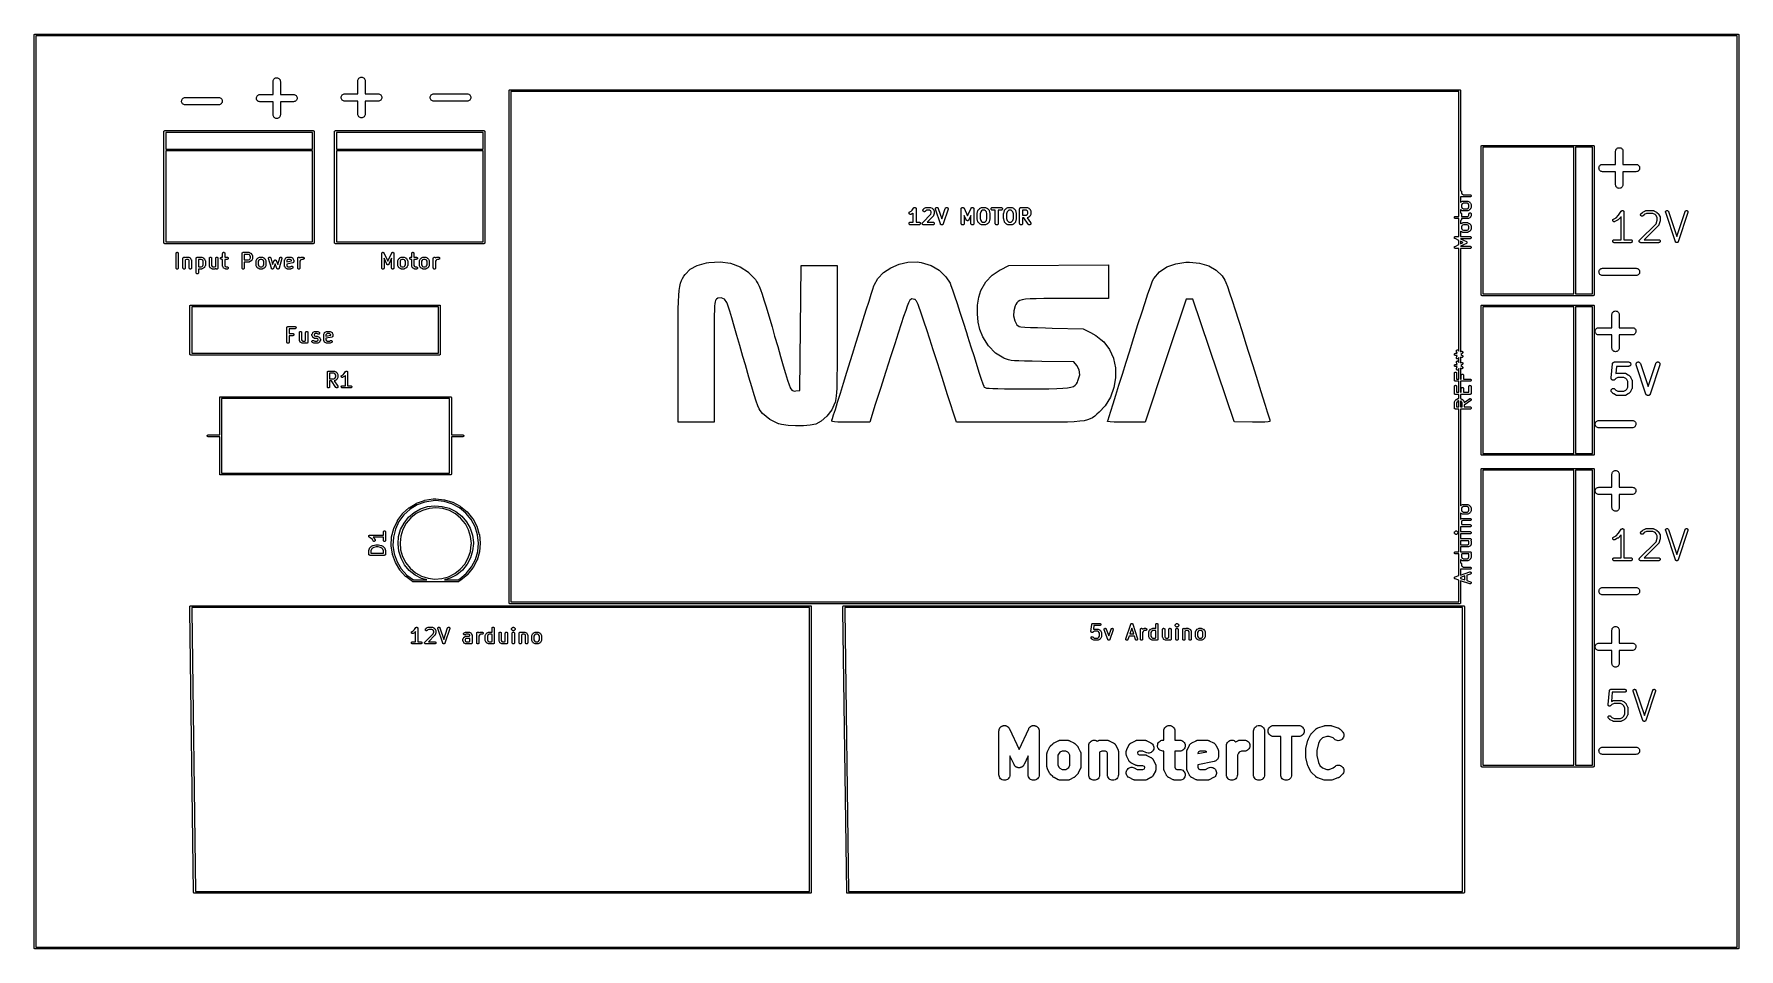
# Model space of a CAD drawing. Extents: x 42 to 158, y -102 to -39.
import ezdxf

# ---------------------------------------------------------------- set-up
doc = ezdxf.new("R2010")
doc.units = 0
doc.header["$MEASUREMENT"] = 0
doc.layers.add('BLACK', color=7, linetype='CONTINUOUS')

msp = doc.modelspace()

# ---------------------------------------------------------------- linework, layer by layer
at = {"layer": 'BLACK', "linetype": 'CONTINUOUS'}
for p, q in [((41.5957, -39.116), (41.5969, -39.1042)), ((41.596, -39.119), (41.5957, -39.116)), ((41.596, -101.597), (41.596, -39.119)), ((41.5969, -39.1042), (41.6003, -39.0929)), ((41.6003, -39.0929), (41.6059, -39.0825)), ((41.6059, -39.0825), (41.6134, -39.0734)), ((41.6134, -39.0734), (41.6225, -39.0659)), ((41.6225, -39.0659), (41.6329, -39.0603)), ((41.6329, -39.0603), (41.6442, -39.0569)), ((41.6442, -39.0569), (41.6531, -39.056)), ((41.6531, -39.056), (41.656, -39.0557)), ((41.6531, -39.056), (41.6531, -39.056)), ((41.656, -39.0557), (41.6589, -39.056)), ((41.6589, -39.056), (158.239, -39.056)), ((41.716, -39.176), (41.716, -101.54)), ((158.182, -39.176), (41.716, -39.176)), ((158.182, -101.54), (158.182, -39.176)), ((158.239, -39.056), (158.242, -39.0557)), ((158.242, -39.0557), (158.245, -39.056)), ((158.245, -39.056), (158.245, -39.056)), ((158.245, -39.056), (158.254, -39.0569)), ((158.254, -39.0569), (158.265, -39.0603)), ((158.265, -39.0603), (158.275, -39.0659)), ((158.275, -39.0659), (158.285, -39.0734)), ((158.285, -39.0734), (158.292, -39.0825)), ((158.292, -39.0825), (158.298, -39.0929)), ((158.298, -39.0929), (158.301, -39.1042)), ((158.301, -39.1042), (158.302, -39.116)), ((158.302, -39.116), (158.302, -39.1189)), ((158.302, -39.1189), (158.302, -101.597)), ((63.9143, -42.0196), (63.9612, -42.0059)), ((63.9612, -42.0059), (64.0097, -42.0014)), ((64.0097, -42.0014), (64.0583, -42.0065)), ((64.0583, -42.0065), (64.1049, -42.021)), ((57.9557, -42.2877), (57.9612, -42.2392)), ((57.9557, -42.2911), (57.9557, -42.2877)), ((57.9557, -43.184), (57.9557, -42.2911)), ((57.9612, -42.2392), (57.9759, -42.1927)), ((57.9759, -42.1927), (57.9994, -42.1499)), ((57.9994, -42.1499), (58.0308, -42.1125)), ((58.0308, -42.1125), (58.0688, -42.082)), ((58.0688, -42.082), (58.1121, -42.0593)), ((58.1121, -42.0593), (58.1589, -42.0456)), ((58.1589, -42.0456), (58.2075, -42.0411)), ((58.2075, -42.0411), (58.256, -42.0462)), ((58.256, -42.0462), (58.3026, -42.0607)), ((58.3026, -42.0607), (58.3455, -42.0839)), ((58.3455, -42.0839), (58.3831, -42.115)), ((58.3831, -42.115), (58.4139, -42.1528)), ((58.4139, -42.1528), (58.4369, -42.1959)), ((58.4369, -42.1959), (58.451, -42.2426)), ((58.451, -42.2426), (58.4557, -42.2911)), ((58.4557, -42.2911), (58.4557, -43.184)), ((62.7268, -43.1861), (62.7699, -43.1631)), ((62.7699, -43.1631), (62.8166, -43.149)), ((62.8166, -43.149), (62.8651, -43.1443)), ((62.8651, -43.1443), (63.758, -43.1443)), ((63.758, -42.2479), (63.7635, -42.1994)), ((63.758, -42.2514), (63.758, -42.2479)), ((63.758, -43.1443), (63.758, -42.2514)), ((63.7635, -42.1994), (63.7782, -42.1529)), ((63.7782, -42.1529), (63.8017, -42.1102)), ((63.8017, -42.1102), (63.8331, -42.0728)), ((63.8331, -42.0728), (63.8711, -42.0422)), ((63.8711, -42.0422), (63.9143, -42.0196)), ((64.1049, -42.021), (64.1478, -42.0442)), ((64.1478, -42.0442), (64.1854, -42.0753)), ((64.1854, -42.0753), (64.2162, -42.1131)), ((64.2162, -42.1131), (64.2391, -42.1562)), ((64.2391, -42.1562), (64.2532, -42.2029)), ((64.2532, -42.2029), (64.258, -42.2514)), ((64.258, -42.2514), (64.258, -43.1443)), ((64.258, -43.1443), (65.1509, -43.1443)), ((65.1509, -43.1443), (65.1543, -43.1443)), ((65.1543, -43.1443), (65.2028, -43.1497)), ((65.2028, -43.1497), (65.2493, -43.1645)), ((65.2493, -43.1645), (65.2921, -43.188)), ((68.8228, -43.1861), (68.8659, -43.1631)), ((68.8659, -43.1631), (68.9126, -43.149)), ((68.9126, -43.149), (68.9611, -43.1443)), ((68.9611, -43.1443), (71.2469, -43.1443)), ((71.2469, -43.1443), (71.2503, -43.1443)), ((71.2503, -43.1443), (71.2988, -43.1497)), ((71.2988, -43.1497), (71.3453, -43.1645)), ((71.3453, -43.1645), (71.3881, -43.188)), ((74.1077, -42.926), (74.1089, -42.9142)), ((74.108, -42.9289), (74.1077, -42.926)), ((74.108, -77.975), (74.108, -42.9289)), ((74.1089, -42.9142), (74.1123, -42.9029)), ((74.1123, -42.9029), (74.1179, -42.8925)), ((74.1179, -42.8925), (74.1254, -42.8834)), ((74.1254, -42.8834), (74.1345, -42.8759)), ((74.1345, -42.8759), (74.1449, -42.8703)), ((74.1449, -42.8703), (74.1562, -42.8669)), ((74.1562, -42.8669), (74.1651, -42.866)), ((74.1651, -42.866), (74.168, -42.8657)), ((74.168, -42.8657), (74.1709, -42.866)), ((74.1709, -42.866), (139.189, -42.866)), ((74.228, -42.986), (74.228, -77.918)), ((139.132, -42.986), (74.228, -42.986)), ((139.132, -51.5267), (139.132, -42.986)), ((139.189, -42.866), (139.192, -42.8657)), ((139.192, -42.8657), (139.195, -42.866)), ((139.195, -42.866), (139.195, -42.866)), ((139.195, -42.866), (139.204, -42.8669)), ((139.204, -42.8669), (139.215, -42.8703)), ((139.215, -42.8703), (139.225, -42.8759)), ((139.225, -42.8759), (139.235, -42.8834)), ((139.235, -42.8834), (139.242, -42.8925)), ((139.242, -42.8925), (139.248, -42.9029)), ((139.248, -42.9029), (139.251, -42.9142)), ((139.251, -42.9142), (139.252, -42.926)), ((139.252, -42.926), (139.252, -42.9289)), ((139.252, -42.9289), (139.252, -49.768)), ((51.6931, -43.6465), (51.6982, -43.598)), ((51.6976, -43.6951), (51.6931, -43.6465)), ((51.7113, -43.7419), (51.6976, -43.6951)), ((51.6982, -43.598), (51.7127, -43.5514)), ((51.734, -43.7852), (51.7113, -43.7419)), ((51.7127, -43.5514), (51.7359, -43.5085)), ((51.7645, -43.8232), (51.734, -43.7852)), ((51.7359, -43.5085), (51.767, -43.4709)), ((51.8019, -43.8546), (51.7645, -43.8232)), ((51.767, -43.4709), (51.8048, -43.4401)), ((51.8447, -43.8781), (51.8019, -43.8546)), ((51.8048, -43.4401), (51.8479, -43.4171)), ((51.8912, -43.8928), (51.8447, -43.8781)), ((51.8479, -43.4171), (51.8946, -43.403)), ((51.9397, -43.8983), (51.8912, -43.8928)), ((51.8946, -43.403), (51.9431, -43.3983)), ((51.9431, -43.8983), (51.9397, -43.8983)), ((51.9431, -43.3983), (54.2289, -43.3983)), ((54.2289, -43.8983), (51.9431, -43.8983)), ((54.2289, -43.3983), (54.2323, -43.3983)), ((54.2774, -43.8935), (54.2289, -43.8983)), ((54.2323, -43.3983), (54.2808, -43.4037)), ((54.3241, -43.8794), (54.2774, -43.8935)), ((54.2808, -43.4037), (54.3273, -43.4185)), ((54.3672, -43.8565), (54.3241, -43.8794)), ((54.3273, -43.4185), (54.3701, -43.442)), ((54.405, -43.8257), (54.3672, -43.8565)), ((54.3701, -43.442), (54.4075, -43.4734)), ((54.4361, -43.7881), (54.405, -43.8257)), ((54.4075, -43.4734), (54.438, -43.5114)), ((54.4593, -43.7452), (54.4361, -43.7881)), ((54.438, -43.5114), (54.4607, -43.5546)), ((54.4738, -43.6986), (54.4593, -43.7452)), ((54.4607, -43.5546), (54.4744, -43.6014)), ((54.4789, -43.65), (54.4738, -43.6986)), ((54.4744, -43.6014), (54.4789, -43.65)), ((56.8129, -43.4323), (56.818, -43.3837)), ((56.8173, -43.4808), (56.8129, -43.4323)), ((56.8311, -43.5277), (56.8173, -43.4808)), ((56.818, -43.3837), (56.8324, -43.3371)), ((56.8537, -43.5709), (56.8311, -43.5277)), ((56.8324, -43.3371), (56.8556, -43.2942)), ((56.8842, -43.6089), (56.8537, -43.5709)), ((56.8556, -43.2942), (56.8867, -43.2566)), ((56.9216, -43.6403), (56.8842, -43.6089)), ((56.8867, -43.2566), (56.9245, -43.2258)), ((56.9644, -43.6638), (56.9216, -43.6403)), ((56.9245, -43.2258), (56.9676, -43.2029)), ((57.0109, -43.6785), (56.9644, -43.6638)), ((56.9676, -43.2029), (57.0143, -43.1888)), ((57.0594, -43.684), (57.0109, -43.6785)), ((57.0143, -43.1888), (57.0629, -43.184)), ((57.0629, -43.684), (57.0594, -43.684)), ((57.0629, -43.184), (57.9557, -43.184)), ((57.9557, -43.684), (57.0629, -43.684)), ((57.9557, -44.5769), (57.9557, -43.684)), ((58.4557, -43.184), (59.3486, -43.184)), ((59.3486, -43.684), (58.4557, -43.684)), ((58.4557, -43.684), (58.4557, -44.5769)), ((59.3486, -43.184), (59.3521, -43.184)), ((59.3971, -43.6792), (59.3486, -43.684)), ((59.3521, -43.184), (59.4005, -43.1895)), ((59.4438, -43.6651), (59.3971, -43.6792)), ((59.4005, -43.1895), (59.4471, -43.2042)), ((59.4869, -43.6422), (59.4438, -43.6651)), ((59.4471, -43.2042), (59.4898, -43.2277)), ((59.5247, -43.6114), (59.4869, -43.6422)), ((59.4898, -43.2277), (59.5272, -43.2591)), ((59.5558, -43.5738), (59.5247, -43.6114)), ((59.5272, -43.2591), (59.5578, -43.2971)), ((59.579, -43.5309), (59.5558, -43.5738)), ((59.5578, -43.2971), (59.5804, -43.3403)), ((59.5935, -43.4843), (59.579, -43.5309)), ((59.5804, -43.3403), (59.5941, -43.3872)), ((59.5986, -43.4357), (59.5935, -43.4843)), ((59.5941, -43.3872), (59.5986, -43.4357)), ((62.6151, -43.3925), (62.6202, -43.344)), ((62.6196, -43.4411), (62.6151, -43.3925)), ((62.6333, -43.4879), (62.6196, -43.4411)), ((62.6202, -43.344), (62.6347, -43.2974)), ((62.656, -43.5312), (62.6333, -43.4879)), ((62.6347, -43.2974), (62.6579, -43.2545)), ((62.6865, -43.5692), (62.656, -43.5312)), ((62.6579, -43.2545), (62.689, -43.2169)), ((62.7239, -43.6006), (62.6865, -43.5692)), ((62.689, -43.2169), (62.7268, -43.1861)), ((62.7667, -43.6241), (62.7239, -43.6006)), ((62.8132, -43.6388), (62.7667, -43.6241)), ((62.8617, -43.6443), (62.8132, -43.6388)), ((62.8651, -43.6443), (62.8617, -43.6443)), ((63.758, -43.6443), (62.8651, -43.6443)), ((63.758, -44.5371), (63.758, -43.6443)), ((65.1509, -43.6443), (64.258, -43.6443)), ((64.258, -43.6443), (64.258, -44.5371)), ((65.1994, -43.6395), (65.1509, -43.6443)), ((65.2461, -43.6254), (65.1994, -43.6395)), ((65.2892, -43.6025), (65.2461, -43.6254)), ((65.327, -43.5717), (65.2892, -43.6025)), ((65.2921, -43.188), (65.3295, -43.2194)), ((65.3581, -43.5341), (65.327, -43.5717)), ((65.3295, -43.2194), (65.36, -43.2574)), ((65.3813, -43.4912), (65.3581, -43.5341)), ((65.36, -43.2574), (65.3827, -43.3006)), ((65.3958, -43.4446), (65.3813, -43.4912)), ((65.3827, -43.3006), (65.3964, -43.3474)), ((65.4009, -43.396), (65.3958, -43.4446)), ((65.3964, -43.3474), (65.4009, -43.396)), ((68.7111, -43.3925), (68.7162, -43.344)), ((68.7156, -43.4411), (68.7111, -43.3925)), ((68.7293, -43.4879), (68.7156, -43.4411)), ((68.7162, -43.344), (68.7307, -43.2974)), ((68.752, -43.5312), (68.7293, -43.4879)), ((68.7307, -43.2974), (68.7539, -43.2545)), ((68.7825, -43.5692), (68.752, -43.5312)), ((68.7539, -43.2545), (68.785, -43.2169)), ((68.8199, -43.6006), (68.7825, -43.5692)), ((68.785, -43.2169), (68.8228, -43.1861)), ((68.8627, -43.6241), (68.8199, -43.6006)), ((68.9092, -43.6388), (68.8627, -43.6241)), ((68.9577, -43.6443), (68.9092, -43.6388)), ((68.9611, -43.6443), (68.9577, -43.6443)), ((71.2469, -43.6443), (68.9611, -43.6443)), ((71.2954, -43.6395), (71.2469, -43.6443)), ((71.3421, -43.6254), (71.2954, -43.6395)), ((71.3852, -43.6025), (71.3421, -43.6254)), ((71.423, -43.5717), (71.3852, -43.6025)), ((71.3881, -43.188), (71.4255, -43.2194)), ((71.4541, -43.5341), (71.423, -43.5717)), ((71.4255, -43.2194), (71.456, -43.2574)), ((71.4773, -43.4912), (71.4541, -43.5341)), ((71.456, -43.2574), (71.4787, -43.3006)), ((71.4918, -43.4446), (71.4773, -43.4912)), ((71.4787, -43.3006), (71.4924, -43.3474)), ((71.4969, -43.396), (71.4918, -43.4446)), ((71.4924, -43.3474), (71.4969, -43.396)), ((57.9605, -44.6254), (57.9557, -44.5769)), ((57.9746, -44.6721), (57.9605, -44.6254)), ((57.9975, -44.7152), (57.9746, -44.6721)), ((58.0283, -44.753), (57.9975, -44.7152)), ((58.0659, -44.7841), (58.0283, -44.753)), ((58.1088, -44.8073), (58.0659, -44.7841)), ((58.1554, -44.8218), (58.1088, -44.8073)), ((58.204, -44.8269), (58.1554, -44.8218)), ((58.2526, -44.8224), (58.204, -44.8269)), ((58.2994, -44.8087), (58.2526, -44.8224)), ((58.3426, -44.786), (58.2994, -44.8087)), ((58.3806, -44.7555), (58.3426, -44.786)), ((58.412, -44.7181), (58.3806, -44.7555)), ((58.4355, -44.6753), (58.412, -44.7181)), ((58.4503, -44.6288), (58.4355, -44.6753)), ((58.4557, -44.5803), (58.4503, -44.6288)), ((58.4557, -44.5769), (58.4557, -44.5803)), ((63.7628, -44.5857), (63.758, -44.5371)), ((63.7769, -44.6324), (63.7628, -44.5857)), ((63.7998, -44.6755), (63.7769, -44.6324)), ((63.8306, -44.7133), (63.7998, -44.6755)), ((63.8682, -44.7444), (63.8306, -44.7133)), ((63.9111, -44.7676), (63.8682, -44.7444)), ((63.9577, -44.782), (63.9111, -44.7676)), ((64.0063, -44.7871), (63.9577, -44.782)), ((64.0548, -44.7827), (64.0063, -44.7871)), ((64.1017, -44.7689), (64.0548, -44.7827)), ((64.1449, -44.7463), (64.1017, -44.7689)), ((64.1829, -44.7158), (64.1449, -44.7463)), ((64.2143, -44.6784), (64.1829, -44.7158)), ((64.2378, -44.6356), (64.2143, -44.6784)), ((64.2525, -44.5891), (64.2378, -44.6356)), ((64.258, -44.5406), (64.2525, -44.5891)), ((64.258, -44.5371), (64.258, -44.5406)), ((50.4857, -45.72), (50.4869, -45.7082)), ((50.486, -45.7229), (50.4857, -45.72)), ((50.486, -46.9871), (50.486, -45.7229)), ((50.4869, -45.7082), (50.4903, -45.6969)), ((50.4903, -45.6969), (50.4959, -45.6865)), ((50.4959, -45.6865), (50.5034, -45.6774)), ((50.5034, -45.6774), (50.5125, -45.6699)), ((50.5125, -45.6699), (50.5229, -45.6643)), ((50.5229, -45.6643), (50.5342, -45.6609)), ((50.5342, -45.6609), (50.5431, -45.66)), ((50.5431, -45.66), (50.546, -45.6597)), ((50.546, -45.6597), (50.5489, -45.66)), ((50.5489, -45.66), (60.7031, -45.66)), ((50.606, -45.78), (50.606, -46.93)), ((60.646, -45.78), (50.606, -45.78)), ((60.646, -46.93), (60.646, -45.78)), ((60.7031, -45.66), (60.706, -45.6597)), ((60.706, -45.6597), (60.7089, -45.66)), ((60.7089, -45.66), (60.7178, -45.6609)), ((60.7178, -45.6609), (60.7291, -45.6643)), ((60.7291, -45.6643), (60.7395, -45.6699)), ((60.7395, -45.6699), (60.7486, -45.6774)), ((60.7486, -45.6774), (60.7561, -45.6865)), ((60.7561, -45.6865), (60.7617, -45.6969)), ((60.7617, -45.6969), (60.7651, -45.7082)), ((60.7651, -45.7082), (60.7663, -45.72)), ((60.7663, -45.72), (60.766, -45.7229)), ((60.766, -45.7229), (60.766, -46.9871)), ((62.1697, -45.72), (62.1709, -45.7082)), ((62.17, -45.7229), (62.1697, -45.72)), ((62.17, -46.9871), (62.17, -45.7229)), ((62.1709, -45.7082), (62.1743, -45.6969)), ((62.1743, -45.6969), (62.1799, -45.6865)), ((62.1799, -45.6865), (62.1874, -45.6774)), ((62.1874, -45.6774), (62.1965, -45.6699)), ((62.1965, -45.6699), (62.2069, -45.6643)), ((62.2069, -45.6643), (62.2182, -45.6609)), ((62.2182, -45.6609), (62.2271, -45.66)), ((62.2271, -45.66), (62.23, -45.6597)), ((62.23, -45.6597), (62.2329, -45.66)), ((62.2329, -45.66), (72.3871, -45.66)), ((62.29, -45.78), (62.29, -46.93)), ((72.33, -45.78), (62.29, -45.78)), ((72.33, -46.93), (72.33, -45.78)), ((72.3871, -45.66), (72.39, -45.6597)), ((72.39, -45.6597), (72.3929, -45.66)), ((72.3929, -45.66), (72.4018, -45.6609)), ((72.4018, -45.6609), (72.4131, -45.6643)), ((72.4131, -45.6643), (72.4235, -45.6699)), ((72.4235, -45.6699), (72.4326, -45.6774)), ((72.4326, -45.6774), (72.4401, -45.6865)), ((72.4401, -45.6865), (72.4457, -45.6969)), ((72.4457, -45.6969), (72.4491, -45.7082)), ((72.4491, -45.7082), (72.4503, -45.72)), ((72.4503, -45.72), (72.45, -45.7229)), ((72.45, -45.7229), (72.45, -46.9871)), ((140.683, -46.6859), (140.693, -46.6803)), ((140.693, -46.6803), (140.704, -46.6769)), ((140.704, -46.6769), (140.713, -46.676)), ((140.713, -46.676), (140.716, -46.6757)), ((140.716, -46.6757), (140.719, -46.676)), ((140.719, -46.676), (147.063, -46.676)), ((147.063, -46.676), (147.066, -46.6757)), ((147.066, -46.6757), (147.069, -46.676)), ((147.069, -46.676), (148.333, -46.676)), ((148.333, -46.676), (148.336, -46.6757)), ((148.336, -46.6757), (148.339, -46.676)), ((148.339, -46.676), (148.348, -46.6769)), ((148.348, -46.6769), (148.359, -46.6803)), ((148.359, -46.6803), (148.369, -46.6859)), ((50.4857, -46.99), (50.486, -46.9871)), ((50.486, -46.9929), (50.4857, -46.99)), ((50.486, -53.337), (50.486, -46.9929)), ((50.606, -46.93), (60.646, -46.93)), ((50.606, -47.05), (50.606, -53.28)), ((60.646, -47.05), (50.606, -47.05)), ((60.646, -53.28), (60.646, -47.05)), ((60.766, -46.9871), (60.7663, -46.99)), ((60.7663, -46.99), (60.766, -46.9929)), ((60.766, -46.9929), (60.766, -53.3371)), ((62.1697, -46.99), (62.17, -46.9871)), ((62.17, -46.9929), (62.1697, -46.99)), ((62.17, -53.337), (62.17, -46.9929)), ((62.29, -46.93), (72.33, -46.93)), ((62.29, -47.05), (62.29, -53.28)), ((72.33, -47.05), (62.29, -47.05)), ((72.33, -53.28), (72.33, -47.05)), ((72.45, -46.9871), (72.4503, -46.99)), ((72.4503, -46.99), (72.45, -46.9929)), ((72.45, -46.9929), (72.45, -53.3371)), ((140.656, -46.736), (140.657, -46.7242)), ((140.656, -46.7389), (140.656, -46.736)), ((140.656, -56.893), (140.656, -46.7389)), ((140.657, -46.7242), (140.66, -46.7129)), ((140.66, -46.7129), (140.666, -46.7025)), ((140.666, -46.7025), (140.673, -46.6934)), ((140.673, -46.6934), (140.683, -46.6859)), ((140.776, -46.796), (140.776, -56.836)), ((147.006, -46.796), (140.776, -46.796)), ((147.006, -56.836), (147.006, -46.796)), ((147.126, -46.796), (147.126, -56.836)), ((148.276, -46.796), (147.126, -46.796)), ((148.276, -56.836), (148.276, -46.796)), ((148.369, -46.6859), (148.379, -46.6934)), ((148.379, -46.6934), (148.386, -46.7025)), ((148.386, -46.7025), (148.392, -46.7129)), ((148.392, -46.7129), (148.395, -46.7242)), ((148.395, -46.7242), (148.396, -46.736)), ((148.396, -46.736), (148.396, -46.7389)), ((148.396, -46.7389), (148.396, -56.8931)), ((149.864, -47.0739), (149.869, -47.0254)), ((149.864, -47.0774), (149.864, -47.0739)), ((149.864, -47.9703), (149.864, -47.0774)), ((149.869, -47.0254), (149.884, -46.9789)), ((149.884, -46.9789), (149.908, -46.9362)), ((149.908, -46.9362), (149.939, -46.8988)), ((149.939, -46.8988), (149.977, -46.8682)), ((149.977, -46.8682), (150.02, -46.8456)), ((150.02, -46.8456), (150.067, -46.8319)), ((150.067, -46.8319), (150.116, -46.8274)), ((150.116, -46.8274), (150.164, -46.8325)), ((150.164, -46.8325), (150.211, -46.847)), ((150.211, -46.847), (150.254, -46.8702)), ((150.254, -46.8702), (150.291, -46.9013)), ((150.291, -46.9013), (150.322, -46.9391)), ((150.322, -46.9391), (150.345, -46.9822)), ((150.345, -46.9822), (150.359, -47.0289)), ((150.359, -47.0289), (150.364, -47.0774)), ((150.364, -47.0774), (150.364, -47.9703)), ((148.721, -48.2185), (148.726, -48.17)), ((148.726, -48.2671), (148.721, -48.2185)), ((148.726, -48.17), (148.741, -48.1234)), ((148.739, -48.3139), (148.726, -48.2671)), ((148.762, -48.3572), (148.739, -48.3139)), ((148.741, -48.1234), (148.764, -48.0805)), ((148.793, -48.3952), (148.762, -48.3572)), ((148.764, -48.0805), (148.795, -48.0429)), ((148.83, -48.4266), (148.793, -48.3952)), ((148.795, -48.0429), (148.833, -48.0121)), ((148.873, -48.4501), (148.83, -48.4266)), ((148.833, -48.0121), (148.876, -47.9891)), ((148.919, -48.4648), (148.873, -48.4501)), ((148.876, -47.9891), (148.923, -47.975)), ((148.968, -48.4703), (148.919, -48.4648)), ((148.923, -47.975), (148.971, -47.9703)), ((148.971, -48.4703), (148.968, -48.4703)), ((148.971, -47.9703), (149.864, -47.9703)), ((149.864, -48.4703), (148.971, -48.4703)), ((149.864, -49.3631), (149.864, -48.4703)), ((150.364, -47.9703), (151.257, -47.9703)), ((151.257, -48.4703), (150.364, -48.4703)), ((150.364, -48.4703), (150.364, -49.3631)), ((151.257, -47.9703), (151.26, -47.9703)), ((151.305, -48.4655), (151.257, -48.4703)), ((151.26, -47.9703), (151.309, -47.9757)), ((151.352, -48.4514), (151.305, -48.4655)), ((151.309, -47.9757), (151.355, -47.9905)), ((151.395, -48.4285), (151.352, -48.4514)), ((151.355, -47.9905), (151.398, -48.014)), ((151.433, -48.3977), (151.395, -48.4285)), ((151.398, -48.014), (151.435, -48.0454)), ((151.464, -48.3601), (151.433, -48.3977)), ((151.435, -48.0454), (151.466, -48.0834)), ((151.487, -48.3172), (151.464, -48.3601)), ((151.466, -48.0834), (151.489, -48.1266)), ((151.502, -48.2706), (151.487, -48.3172)), ((151.489, -48.1266), (151.502, -48.1734)), ((151.502, -48.1734), (151.507, -48.222)), ((151.507, -48.222), (151.502, -48.2706)), ((139.252, -49.768), (139.261, -49.7707)), ((139.261, -49.7707), (139.274, -49.7776)), ((139.274, -49.7776), (139.285, -49.787)), ((139.285, -49.787), (139.294, -49.7983)), ((139.294, -49.7983), (139.301, -49.8112)), ((139.301, -49.8112), (139.305, -49.8252)), ((139.305, -49.8252), (139.307, -49.8398)), ((139.307, -49.8398), (139.307, -49.9173)), ((139.307, -49.9173), (139.341, -49.9859)), ((139.341, -49.9859), (139.371, -50.0163)), ((139.371, -50.0163), (139.44, -50.0505)), ((139.44, -50.0505), (139.898, -50.0505)), ((139.898, -50.0505), (139.899, -50.0505)), ((139.899, -50.0505), (139.914, -50.0522)), ((139.914, -50.0522), (139.928, -50.0566)), ((139.928, -50.0566), (139.941, -50.0636)), ((139.951, -50.1787), (139.94, -50.188)), ((139.941, -50.0636), (139.952, -50.073)), ((139.961, -50.1675), (139.951, -50.1787)), ((139.952, -50.073), (139.961, -50.0845)), ((139.961, -50.0845), (139.968, -50.0974)), ((139.968, -50.1546), (139.961, -50.1675)), ((139.968, -50.0974), (139.972, -50.1115)), ((139.972, -50.1406), (139.968, -50.1546)), ((139.972, -50.1115), (139.973, -50.126)), ((139.973, -50.126), (139.972, -50.1406)), ((149.869, -49.4117), (149.864, -49.3631)), ((149.883, -49.4584), (149.869, -49.4117)), ((149.906, -49.5015), (149.883, -49.4584)), ((149.937, -49.5393), (149.906, -49.5015)), ((149.974, -49.5704), (149.937, -49.5393)), ((150.017, -49.5936), (149.974, -49.5704)), ((150.064, -49.608), (150.017, -49.5936)), ((150.112, -49.6131), (150.064, -49.608)), ((150.161, -49.6087), (150.112, -49.6131)), ((150.208, -49.5949), (150.161, -49.6087)), ((150.251, -49.5723), (150.208, -49.5949)), ((150.289, -49.5418), (150.251, -49.5723)), ((150.32, -49.5044), (150.289, -49.5418)), ((150.344, -49.4616), (150.32, -49.5044)), ((150.359, -49.4151), (150.344, -49.4616)), ((150.364, -49.3666), (150.359, -49.4151)), ((150.364, -49.3631), (150.364, -49.3666)), ((101.493, -51.2872), (101.498, -51.2681)), ((101.493, -51.3067), (101.493, -51.2872)), ((101.496, -51.3259), (101.493, -51.3067)), ((101.503, -51.3442), (101.496, -51.3259)), ((101.498, -51.2681), (101.506, -51.2503)), ((101.513, -51.3608), (101.503, -51.3442)), ((101.506, -51.2503), (101.517, -51.2344)), ((101.517, -51.2344), (101.531, -51.221)), ((101.531, -51.221), (101.548, -51.2107)), ((101.548, -51.2107), (101.629, -51.1703)), ((101.629, -51.1703), (101.705, -51.0935)), ((101.733, -51.3419), (101.637, -51.3895)), ((101.705, -51.0935), (101.795, -50.9589)), ((101.737, -51.3389), (101.733, -51.3419)), ((101.742, -51.3363), (101.737, -51.3389)), ((101.746, -51.3337), (101.742, -51.3363)), ((101.749, -51.3315), (101.746, -51.3337)), ((101.753, -51.3277), (101.749, -51.3315)), ((101.758, -51.3242), (101.753, -51.3277)), ((101.759, -51.3232), (101.758, -51.3242)), ((101.778, -51.3034), (101.759, -51.3232)), ((101.778, -51.9144), (101.778, -51.3034)), ((101.795, -50.9589), (101.796, -50.9579)), ((101.796, -50.9578), (101.802, -50.9502)), ((101.796, -50.9579), (101.796, -50.9578)), ((101.796, -50.9579), (101.796, -50.9579)), ((101.796, -50.9579), (101.796, -50.9579)), ((101.802, -50.9502), (101.808, -50.9429)), ((101.808, -50.9428), (101.816, -50.9365)), ((101.808, -50.9429), (101.808, -50.9428)), ((101.808, -50.9429), (101.808, -50.9429)), ((101.816, -50.9365), (101.824, -50.9307)), ((101.824, -50.9306), (101.832, -50.926)), ((101.824, -50.9307), (101.824, -50.9306)), ((101.824, -50.9307), (101.824, -50.9307)), ((101.832, -50.926), (101.841, -50.9217)), ((101.841, -50.9216), (101.85, -50.9189)), ((101.841, -50.9217), (101.841, -50.9216)), ((101.841, -50.9216), (101.841, -50.9216)), ((101.85, -50.9189), (101.86, -50.9162)), ((101.86, -50.9161), (101.869, -50.9153)), ((101.86, -50.9162), (101.86, -50.9161)), ((101.86, -50.9161), (101.86, -50.9161)), ((101.869, -50.9153), (101.879, -50.9144)), ((101.879, -50.9144), (101.879, -50.9144)), ((101.879, -50.9144), (101.888, -50.9154)), ((101.879, -50.9144), (101.879, -50.9144)), ((101.888, -50.9154), (101.898, -50.9164)), ((101.898, -50.9164), (101.898, -50.9164)), ((101.898, -50.9164), (101.899, -50.9165)), ((101.899, -50.9165), (101.908, -50.9194)), ((101.908, -50.9194), (101.917, -50.9222)), ((101.917, -50.9222), (101.917, -50.9222)), ((101.917, -50.9222), (101.917, -50.9223)), ((101.917, -50.9223), (101.926, -50.9272)), ((101.926, -50.9272), (101.934, -50.9315)), ((101.934, -50.9315), (101.934, -50.9315)), ((101.934, -50.9315), (101.934, -50.9316)), ((101.934, -50.9316), (101.942, -50.9383)), ((101.942, -50.9383), (101.949, -50.9439)), ((101.949, -50.9439), (101.949, -50.944)), ((101.949, -50.944), (101.949, -50.944)), ((101.949, -50.944), (101.956, -50.9519)), ((101.956, -50.9519), (101.962, -50.959)), ((101.962, -50.959), (101.962, -50.9591)), ((101.962, -50.9591), (101.962, -50.9592)), ((101.962, -50.9592), (101.966, -50.9677)), ((101.966, -50.9677), (101.971, -50.9763)), ((101.971, -50.9763), (101.971, -50.9763)), ((101.971, -50.9763), (101.971, -50.9764)), ((101.971, -50.9764), (101.974, -50.9856)), ((101.974, -50.9856), (101.976, -50.995)), ((101.976, -50.995), (101.976, -50.995)), ((101.976, -50.995), (101.976, -50.9951)), ((101.976, -50.9951), (101.977, -51.0045)), ((101.977, -51.0045), (101.978, -51.0144)), ((101.978, -51.0144), (101.978, -51.9144)), ((102.445, -51.1093), (102.447, -51.0899)), ((102.447, -51.1287), (102.445, -51.1093)), ((102.447, -51.0899), (102.453, -51.0712)), ((102.452, -51.1474), (102.447, -51.1287)), ((102.461, -51.1647), (102.452, -51.1474)), ((102.453, -51.0712), (102.462, -51.054)), ((102.474, -51.1798), (102.461, -51.1647)), ((102.462, -51.054), (102.474, -51.0389)), ((102.474, -51.0389), (102.522, -50.9913)), ((102.489, -51.1923), (102.474, -51.1798)), ((102.506, -51.2017), (102.489, -51.1923)), ((102.525, -51.2075), (102.506, -51.2017)), ((102.522, -50.9913), (102.523, -50.9903)), ((102.523, -50.9903), (102.527, -50.9868)), ((102.544, -51.2096), (102.525, -51.2075)), ((102.527, -50.9868), (102.531, -50.9829)), ((102.531, -50.9829), (102.535, -50.9807)), ((102.535, -50.9807), (102.538, -50.9781)), ((102.538, -50.9781), (102.543, -50.9755)), ((102.543, -50.9755), (102.548, -50.9726)), ((102.563, -51.2079), (102.544, -51.2096)), ((102.548, -50.9726), (102.643, -50.9249)), ((102.582, -51.2025), (102.563, -51.2079)), ((102.599, -51.1935), (102.582, -51.2025)), ((102.615, -51.1813), (102.599, -51.1935)), ((102.616, -51.1803), (102.615, -51.1813)), ((102.652, -51.1442), (102.616, -51.1803)), ((102.643, -50.9249), (102.644, -50.9243)), ((102.644, -50.9243), (102.647, -50.9233)), ((102.647, -50.9233), (102.65, -50.9219)), ((102.65, -50.9219), (102.656, -50.9199)), ((102.711, -51.1144), (102.652, -51.1442)), ((102.656, -50.9199), (102.663, -50.9176)), ((102.663, -50.9176), (102.666, -50.9171)), ((102.666, -50.9171), (102.668, -50.9163)), ((102.668, -50.9163), (102.675, -50.9156)), ((102.675, -50.9156), (102.682, -50.9146)), ((102.682, -50.9146), (102.685, -50.9147)), ((102.685, -50.9147), (102.688, -50.9144)), ((102.688, -50.9144), (102.926, -50.9144)), ((102.902, -51.1144), (102.711, -51.1144)), ((102.962, -51.1442), (102.902, -51.1144)), ((102.926, -50.9144), (102.927, -50.9144)), ((102.927, -50.9144), (102.93, -50.9147)), ((102.93, -50.9147), (102.933, -50.9146)), ((102.933, -50.9146), (102.94, -50.9158)), ((102.94, -50.9158), (102.947, -50.9166)), ((102.947, -50.9166), (102.949, -50.9175)), ((102.949, -50.9175), (102.952, -50.918)), ((102.952, -50.918), (102.959, -50.9204)), ((102.959, -50.9204), (102.965, -50.9225)), ((102.987, -51.1689), (102.962, -51.1442)), ((102.965, -50.9225), (102.968, -50.9239)), ((102.968, -50.9239), (102.971, -50.9249)), ((102.971, -50.9249), (103.066, -50.9726)), ((102.981, -51.3889), (103.016, -51.2839)), ((103.016, -51.2285), (102.987, -51.1689)), ((103.016, -51.2839), (103.016, -51.2285)), ((103.066, -50.9726), (103.067, -50.9732)), ((103.067, -50.9732), (103.072, -50.9762)), ((103.072, -50.9762), (103.077, -50.9789)), ((103.077, -50.9789), (103.08, -50.9815)), ((103.08, -50.9815), (103.083, -50.9838)), ((103.083, -50.9838), (103.088, -50.9877)), ((103.088, -50.9877), (103.092, -50.9913)), ((103.092, -50.9913), (103.139, -51.0389)), ((103.139, -51.0389), (103.14, -51.0399)), ((103.14, -51.0399), (103.144, -51.0443)), ((103.144, -51.0443), (103.148, -51.0484)), ((103.148, -51.0484), (103.15, -51.0519)), ((103.15, -51.0519), (103.153, -51.0552)), ((103.153, -51.0552), (103.155, -51.0601)), ((103.155, -51.0601), (103.158, -51.0649)), ((103.158, -51.0649), (103.206, -51.1601)), ((103.211, -51.3317), (103.164, -51.4746)), ((103.206, -51.1601), (103.206, -51.1614)), ((103.206, -51.1614), (103.207, -51.1641)), ((103.207, -51.1641), (103.209, -51.1668)), ((103.209, -51.1668), (103.211, -51.1733)), ((103.211, -51.1733), (103.213, -51.1797)), ((103.212, -51.3262), (103.211, -51.3317)), ((103.214, -51.3209), (103.212, -51.3262)), ((103.213, -51.1797), (103.214, -51.1826)), ((103.214, -51.1826), (103.214, -51.1854)), ((103.214, -51.1854), (103.215, -51.1922)), ((103.215, -51.3167), (103.214, -51.3209)), ((103.215, -51.1922), (103.216, -51.199)), ((103.216, -51.3127), (103.215, -51.3167)), ((103.216, -51.199), (103.216, -51.2019)), ((103.216, -51.2019), (103.216, -51.2049)), ((103.216, -51.2049), (103.216, -51.3001)), ((103.216, -51.3001), (103.216, -51.3015)), ((103.216, -51.3015), (103.216, -51.3071)), ((103.216, -51.3071), (103.216, -51.3127)), ((103.302, -51.0061), (103.306, -50.9869)), ((103.303, -51.0256), (103.302, -51.0061)), ((103.307, -51.0447), (103.303, -51.0256)), ((103.306, -50.9869), (103.313, -50.9687)), ((103.307, -51.046), (103.307, -51.0447)), ((103.641, -52.046), (103.307, -51.046)), ((103.313, -50.9687), (103.324, -50.9523)), ((103.324, -50.9523), (103.337, -50.9383)), ((103.337, -50.9383), (103.353, -50.9271)), ((103.353, -50.9271), (103.371, -50.9193)), ((103.371, -50.9193), (103.39, -50.9151)), ((103.39, -50.9151), (103.41, -50.9147)), ((103.41, -50.9147), (103.429, -50.918)), ((103.429, -50.918), (103.447, -50.9251)), ((103.447, -50.9251), (103.464, -50.9355)), ((103.464, -50.9355), (103.478, -50.949)), ((103.478, -50.949), (103.489, -50.9649)), ((103.489, -50.9649), (103.497, -50.9828)), ((103.497, -50.9828), (103.735, -51.6982)), ((103.735, -51.6982), (103.974, -50.9828)), ((104.164, -51.046), (103.83, -52.046)), ((103.974, -50.9814), (103.983, -50.9637)), ((103.974, -50.9828), (103.974, -50.9814)), ((103.983, -50.9637), (103.994, -50.9479)), ((103.994, -50.9479), (104.008, -50.9347)), ((104.008, -50.9347), (104.025, -50.9245)), ((104.025, -50.9245), (104.043, -50.9177)), ((104.043, -50.9177), (104.063, -50.9146)), ((104.063, -50.9146), (104.082, -50.9153)), ((104.082, -50.9153), (104.101, -50.9197)), ((104.101, -50.9197), (104.119, -50.9278)), ((104.119, -50.9278), (104.135, -50.9392)), ((104.135, -50.9392), (104.148, -50.9534)), ((104.148, -50.9534), (104.158, -50.97)), ((104.158, -50.97), (104.165, -50.9882)), ((104.168, -51.027), (104.164, -51.046)), ((104.165, -50.9882), (104.169, -51.0075)), ((104.169, -51.0075), (104.168, -51.027)), ((105.064, -51.013), (105.065, -51.0055)), ((105.064, -51.0144), (105.064, -51.013)), ((105.064, -52.0144), (105.064, -51.0144)), ((105.065, -50.9981), (105.066, -50.9959)), ((105.065, -51.0055), (105.065, -50.9981)), ((105.066, -50.9936), (105.068, -50.9864)), ((105.066, -50.9959), (105.066, -50.9936)), ((105.068, -50.9864), (105.07, -50.9792)), ((105.07, -50.9792), (105.071, -50.9772)), ((105.071, -50.9772), (105.072, -50.975)), ((105.072, -50.975), (105.076, -50.9684)), ((105.076, -50.9684), (105.079, -50.9617)), ((105.079, -50.9617), (105.08, -50.9599)), ((105.08, -50.9599), (105.081, -50.9579)), ((105.081, -50.9579), (105.086, -50.9521)), ((105.086, -50.9521), (105.091, -50.9462)), ((105.091, -50.9462), (105.093, -50.9447)), ((105.093, -50.9447), (105.094, -50.9429)), ((105.094, -50.9429), (105.1, -50.9383)), ((105.1, -50.9383), (105.105, -50.9333)), ((105.105, -50.9333), (105.107, -50.9321)), ((105.107, -50.9321), (105.109, -50.9307)), ((105.109, -50.9307), (105.116, -50.9272)), ((105.116, -50.9272), (105.122, -50.9235)), ((105.122, -50.9235), (105.125, -50.9227)), ((105.125, -50.9227), (105.127, -50.9217)), ((105.127, -50.9217), (105.134, -50.9196)), ((105.134, -50.9196), (105.141, -50.9171)), ((105.141, -50.9171), (105.143, -50.9168)), ((105.143, -50.9168), (105.145, -50.9162)), ((105.145, -50.9162), (105.153, -50.9155)), ((105.153, -50.9155), (105.16, -50.9145)), ((105.16, -50.9145), (105.162, -50.9146)), ((105.162, -50.9146), (105.165, -50.9144)), ((105.165, -50.9144), (105.172, -50.9152)), ((105.172, -50.9152), (105.18, -50.9156)), ((105.18, -50.9156), (105.182, -50.9162)), ((105.182, -50.9162), (105.184, -50.9164)), ((105.184, -50.9164), (105.191, -50.9186)), ((105.191, -50.9186), (105.199, -50.9205)), ((105.199, -50.9205), (105.201, -50.9215)), ((105.201, -50.9215), (105.203, -50.9222)), ((105.203, -50.9222), (105.209, -50.9258)), ((105.209, -50.9258), (105.216, -50.929)), ((105.216, -50.929), (105.218, -50.9304)), ((105.218, -50.9304), (105.22, -50.9315)), ((105.22, -50.9315), (105.226, -50.9362)), ((105.226, -50.9362), (105.232, -50.9407)), ((105.232, -50.9407), (105.233, -50.9425)), ((105.233, -50.9425), (105.235, -50.9439)), ((105.235, -50.9439), (105.24, -50.9497)), ((105.24, -50.9497), (105.245, -50.9553)), ((105.245, -50.9553), (105.246, -50.9573)), ((105.246, -50.9573), (105.247, -50.959)), ((105.247, -50.959), (105.251, -50.9657)), ((105.251, -50.9657), (105.255, -50.9721)), ((105.255, -50.9721), (105.497, -51.4922)), ((105.497, -51.4922), (105.74, -50.9721)), ((105.74, -50.9721), (105.741, -50.9708)), ((105.741, -50.9708), (105.745, -50.9644)), ((105.745, -50.9644), (105.748, -50.9579)), ((105.748, -50.9579), (105.75, -50.9561)), ((105.75, -50.9561), (105.751, -50.9542)), ((105.751, -50.9542), (105.756, -50.9487)), ((105.756, -50.9487), (105.761, -50.9429)), ((105.761, -50.9429), (105.762, -50.9415)), ((105.762, -50.9415), (105.764, -50.9398)), ((105.764, -50.9398), (105.77, -50.9354)), ((105.77, -50.9354), (105.776, -50.9307)), ((105.776, -50.9307), (105.778, -50.9296)), ((105.778, -50.9296), (105.78, -50.9283)), ((105.78, -50.9283), (105.787, -50.9251)), ((105.787, -50.9251), (105.793, -50.9217)), ((105.793, -50.9217), (105.795, -50.921)), ((105.795, -50.921), (105.797, -50.92)), ((105.797, -50.92), (105.805, -50.9183)), ((105.805, -50.9183), (105.812, -50.9162)), ((105.812, -50.9162), (105.814, -50.9159)), ((105.814, -50.9159), (105.816, -50.9154)), ((105.816, -50.9154), (105.824, -50.9151)), ((105.824, -50.9151), (105.831, -50.9144)), ((105.831, -50.9144), (105.834, -50.9146)), ((105.834, -50.9146), (105.836, -50.9145)), ((105.836, -50.9145), (105.843, -50.9156)), ((105.843, -50.9156), (105.851, -50.9164)), ((105.851, -50.9164), (105.853, -50.9171)), ((105.853, -50.9171), (105.855, -50.9174)), ((105.855, -50.9174), (105.862, -50.92)), ((105.862, -50.92), (105.869, -50.9222)), ((105.869, -50.9222), (105.871, -50.9233)), ((105.871, -50.9233), (105.874, -50.9241)), ((105.874, -50.9241), (105.88, -50.9279)), ((105.88, -50.9279), (105.887, -50.9315)), ((105.887, -50.9315), (105.888, -50.9329)), ((105.888, -50.9329), (105.89, -50.9341)), ((105.89, -50.9341), (105.896, -50.9392)), ((105.896, -50.9392), (105.902, -50.9439)), ((105.902, -50.9439), (105.903, -50.9457)), ((105.903, -50.9457), (105.905, -50.9472)), ((105.905, -50.9472), (105.909, -50.9533)), ((105.909, -50.9533), (105.914, -50.959)), ((105.914, -50.959), (105.915, -50.9611)), ((105.915, -50.9611), (105.916, -50.9629)), ((105.916, -50.9629), (105.92, -50.9697)), ((105.92, -50.9697), (105.923, -50.9763)), ((105.923, -50.9763), (105.924, -50.9785)), ((105.924, -50.9785), (105.925, -50.9805)), ((105.925, -50.9805), (105.927, -50.9878)), ((105.927, -50.9878), (105.929, -50.995)), ((105.929, -50.995), (105.929, -50.9972)), ((105.929, -50.9972), (105.93, -50.9995)), ((105.93, -50.9995), (105.93, -51.0069)), ((105.93, -51.0069), (105.931, -51.0144)), ((105.931, -51.0144), (105.931, -52.0144)), ((106.159, -51.3428), (106.161, -51.3349)), ((106.159, -51.3446), (106.159, -51.3428)), ((106.159, -51.3463), (106.159, -51.3446)), ((106.159, -51.3477), (106.159, -51.3463)), ((106.159, -51.681), (106.159, -51.3477)), ((106.161, -51.3269), (106.162, -51.3252)), ((106.161, -51.3349), (106.161, -51.3269)), ((106.162, -51.3235), (106.21, -51.133)), ((106.162, -51.3252), (106.162, -51.3235)), ((106.21, -51.1316), (106.213, -51.1253)), ((106.21, -51.133), (106.21, -51.1316)), ((106.213, -51.1253), (106.215, -51.1188)), ((106.215, -51.1188), (106.216, -51.1162)), ((106.216, -51.1162), (106.217, -51.1133)), ((106.217, -51.1133), (106.221, -51.1076)), ((106.221, -51.1076), (106.224, -51.1016)), ((106.224, -51.1016), (106.226, -51.0993)), ((106.226, -51.0993), (106.227, -51.0967)), ((106.227, -51.0967), (106.232, -51.0918)), ((106.232, -51.0918), (106.236, -51.0865)), ((106.236, -51.0865), (106.331, -50.9913)), ((106.331, -50.9913), (106.332, -50.9903)), ((106.332, -50.9903), (106.337, -50.9868)), ((106.337, -50.9868), (106.341, -50.9829)), ((106.341, -50.9829), (106.344, -50.9807)), ((106.344, -50.9807), (106.348, -50.9781)), ((106.348, -50.9781), (106.353, -50.9755)), ((106.353, -50.9755), (106.357, -50.9726)), ((106.357, -50.9726), (106.453, -50.9249)), ((106.397, -51.2084), (106.359, -51.36)), ((106.461, -51.1442), (106.397, -51.2084)), ((106.453, -50.9249), (106.454, -50.9243)), ((106.454, -50.9243), (106.457, -50.9233)), ((106.457, -50.9233), (106.459, -50.9219)), ((106.459, -50.9219), (106.466, -50.9199)), ((106.521, -51.1144), (106.461, -51.1442)), ((106.466, -50.9199), (106.472, -50.9176)), ((106.472, -50.9176), (106.475, -50.9171)), ((106.475, -50.9171), (106.478, -50.9163)), ((106.478, -50.9163), (106.485, -50.9156)), ((106.485, -50.9156), (106.491, -50.9146)), ((106.491, -50.9146), (106.494, -50.9147)), ((106.494, -50.9147), (106.497, -50.9144)), ((106.497, -50.9144), (106.688, -50.9144)), ((106.664, -51.1144), (106.521, -51.1144)), ((106.724, -51.1442), (106.664, -51.1144)), ((106.688, -50.9144), (106.689, -50.9144)), ((106.689, -50.9144), (106.692, -50.9147)), ((106.692, -50.9147), (106.695, -50.9146)), ((106.695, -50.9146), (106.702, -50.9158)), ((106.702, -50.9158), (106.709, -50.9166)), ((106.709, -50.9166), (106.711, -50.9175)), ((106.711, -50.9175), (106.714, -50.918)), ((106.714, -50.918), (106.721, -50.9204)), ((106.721, -50.9204), (106.727, -50.9225)), ((106.788, -51.2084), (106.724, -51.1442)), ((106.727, -50.9225), (106.73, -50.9239)), ((106.73, -50.9239), (106.733, -50.9249)), ((106.733, -50.9249), (106.828, -50.9726)), ((106.826, -51.36), (106.788, -51.2084)), ((106.828, -50.9726), (106.829, -50.9732)), ((106.829, -50.9732), (106.834, -50.9762)), ((106.834, -50.9762), (106.839, -50.9789)), ((106.839, -50.9789), (106.842, -50.9815)), ((106.842, -50.9815), (106.845, -50.9838)), ((106.845, -50.9838), (106.849, -50.9877)), ((106.849, -50.9877), (106.854, -50.9913)), ((106.854, -50.9913), (106.949, -51.0865)), ((106.949, -51.0865), (106.95, -51.0875)), ((106.95, -51.0875), (106.954, -51.0928)), ((106.954, -51.0928), (106.959, -51.0978)), ((106.959, -51.0978), (106.96, -51.1004)), ((106.96, -51.1004), (106.962, -51.1028)), ((106.962, -51.1028), (106.965, -51.1088)), ((106.965, -51.1088), (106.969, -51.1146)), ((106.969, -51.1146), (106.97, -51.1174)), ((106.97, -51.1174), (106.971, -51.1201)), ((106.971, -51.1201), (106.973, -51.1266)), ((106.973, -51.1266), (106.975, -51.133)), ((106.975, -51.133), (107.023, -51.3235)), ((107.023, -51.3235), (107.023, -51.3248)), ((107.023, -51.3248), (107.023, -51.3266)), ((107.023, -51.3266), (107.024, -51.3283)), ((107.024, -51.3283), (107.025, -51.3362)), ((107.025, -51.3362), (107.026, -51.3442)), ((107.026, -51.3442), (107.026, -51.3459)), ((107.026, -51.3459), (107.026, -51.3477)), ((107.026, -51.3477), (107.026, -51.681)), ((107.112, -51.0137), (107.114, -50.9943)), ((107.113, -51.0331), (107.112, -51.0137)), ((107.119, -51.0518), (107.113, -51.0331)), ((107.114, -50.9943), (107.119, -50.9756)), ((107.119, -50.9756), (107.129, -50.9585)), ((107.128, -51.0691), (107.119, -51.0518)), ((107.14, -51.0843), (107.128, -51.0691)), ((107.129, -50.9585), (107.141, -50.9434)), ((107.155, -51.0969), (107.14, -51.0843)), ((107.141, -50.9434), (107.156, -50.9311)), ((107.172, -51.1063), (107.155, -51.0969)), ((107.156, -50.9311), (107.174, -50.9219)), ((107.191, -51.1122), (107.172, -51.1063)), ((107.174, -50.9219), (107.192, -50.9163)), ((107.21, -51.1144), (107.191, -51.1122)), ((107.192, -50.9163), (107.212, -50.9144)), ((107.212, -51.1144), (107.21, -51.1144)), ((107.212, -50.9144), (107.783, -50.9144)), ((107.397, -51.1144), (107.212, -51.1144)), ((107.397, -52.0144), (107.397, -51.1144)), ((107.783, -51.1144), (107.597, -51.1144)), ((107.597, -51.1144), (107.597, -52.0144)), ((107.783, -50.9144), (107.784, -50.9144)), ((107.802, -51.1125), (107.783, -51.1144)), ((107.784, -50.9144), (107.804, -50.9166)), ((107.821, -51.1068), (107.802, -51.1125)), ((107.804, -50.9166), (107.822, -50.9225)), ((107.838, -51.0977), (107.821, -51.1068)), ((107.822, -50.9225), (107.84, -50.9319)), ((107.854, -51.0853), (107.838, -51.0977)), ((107.84, -50.9319), (107.854, -50.9444)), ((107.854, -50.9444), (107.867, -50.9596)), ((107.866, -51.0703), (107.854, -51.0853)), ((107.875, -51.0531), (107.866, -51.0703)), ((107.867, -50.9596), (107.876, -50.9769)), ((107.881, -51.0345), (107.875, -51.0531)), ((107.876, -50.9769), (107.881, -50.9956)), ((107.881, -50.9956), (107.883, -51.0151)), ((107.883, -51.0151), (107.881, -51.0345)), ((107.969, -51.3428), (107.97, -51.3349)), ((107.969, -51.3446), (107.969, -51.3428)), ((107.969, -51.3463), (107.969, -51.3446)), ((107.969, -51.3477), (107.969, -51.3463)), ((107.969, -51.681), (107.969, -51.3477)), ((107.97, -51.3349), (107.971, -51.3269)), ((107.971, -51.3252), (107.972, -51.3235)), ((107.971, -51.3269), (107.971, -51.3252)), ((107.972, -51.3235), (108.019, -51.133)), ((108.019, -51.133), (108.02, -51.1316)), ((108.02, -51.1316), (108.022, -51.1253)), ((108.022, -51.1253), (108.024, -51.1188)), ((108.024, -51.1188), (108.025, -51.1162)), ((108.025, -51.1162), (108.027, -51.1133)), ((108.027, -51.1133), (108.03, -51.1076)), ((108.03, -51.1076), (108.033, -51.1016)), ((108.033, -51.1016), (108.035, -51.0993)), ((108.035, -51.0993), (108.037, -51.0967)), ((108.037, -51.0967), (108.041, -51.0918)), ((108.041, -51.0918), (108.046, -51.0865)), ((108.046, -51.0865), (108.141, -50.9913)), ((108.141, -50.9913), (108.142, -50.9903)), ((108.142, -50.9903), (108.146, -50.9868)), ((108.146, -50.9868), (108.15, -50.9829)), ((108.15, -50.9829), (108.154, -50.9807)), ((108.154, -50.9807), (108.157, -50.9781)), ((108.157, -50.9781), (108.162, -50.9755)), ((108.162, -50.9755), (108.167, -50.9726)), ((108.167, -50.9726), (108.262, -50.9249)), ((108.207, -51.2084), (108.169, -51.36)), ((108.271, -51.1442), (108.207, -51.2084)), ((108.262, -50.9249), (108.263, -50.9243)), ((108.263, -50.9243), (108.266, -50.9233)), ((108.266, -50.9233), (108.269, -50.9219)), ((108.269, -50.9219), (108.275, -50.9199)), ((108.33, -51.1144), (108.271, -51.1442)), ((108.275, -50.9199), (108.282, -50.9176)), ((108.282, -50.9176), (108.285, -50.9171)), ((108.285, -50.9171), (108.287, -50.9163)), ((108.287, -50.9163), (108.294, -50.9156)), ((108.294, -50.9156), (108.301, -50.9146)), ((108.301, -50.9146), (108.304, -50.9147)), ((108.304, -50.9147), (108.307, -50.9144)), ((108.307, -50.9144), (108.497, -50.9144)), ((108.474, -51.1144), (108.33, -51.1144)), ((108.533, -51.1442), (108.474, -51.1144)), ((108.497, -50.9144), (108.499, -50.9144)), ((108.499, -50.9144), (108.502, -50.9147)), ((108.502, -50.9147), (108.505, -50.9146)), ((108.505, -50.9146), (108.511, -50.9158)), ((108.511, -50.9158), (108.518, -50.9166)), ((108.518, -50.9166), (108.521, -50.9175)), ((108.521, -50.9175), (108.524, -50.918)), ((108.524, -50.918), (108.53, -50.9204)), ((108.53, -50.9204), (108.537, -50.9225)), ((108.598, -51.2084), (108.533, -51.1442)), ((108.537, -50.9225), (108.539, -50.9239)), ((108.539, -50.9239), (108.542, -50.9249)), ((108.542, -50.9249), (108.637, -50.9726)), ((108.635, -51.36), (108.598, -51.2084)), ((108.637, -50.9726), (108.639, -50.9732)), ((108.639, -50.9732), (108.643, -50.9762)), ((108.643, -50.9762), (108.648, -50.9789)), ((108.648, -50.9789), (108.651, -50.9815)), ((108.651, -50.9815), (108.655, -50.9838)), ((108.655, -50.9838), (108.659, -50.9877)), ((108.659, -50.9877), (108.663, -50.9913)), ((108.663, -50.9913), (108.759, -51.0865)), ((108.759, -51.0865), (108.759, -51.0875)), ((108.759, -51.0875), (108.764, -51.0928)), ((108.764, -51.0928), (108.768, -51.0978)), ((108.768, -51.0978), (108.77, -51.1004)), ((108.77, -51.1004), (108.772, -51.1028)), ((108.772, -51.1028), (108.775, -51.1088)), ((108.775, -51.1088), (108.778, -51.1146)), ((108.778, -51.1146), (108.779, -51.1174)), ((108.779, -51.1174), (108.781, -51.1201)), ((108.781, -51.1201), (108.783, -51.1266)), ((108.783, -51.1266), (108.785, -51.133)), ((108.785, -51.133), (108.832, -51.3235)), ((108.832, -51.3235), (108.833, -51.3248)), ((108.833, -51.3248), (108.833, -51.3266)), ((108.833, -51.3266), (108.834, -51.3283)), ((108.834, -51.3283), (108.834, -51.3362)), ((108.834, -51.3362), (108.835, -51.3442)), ((108.835, -51.3442), (108.835, -51.3459)), ((108.835, -51.3459), (108.835, -51.3477)), ((108.835, -51.3477), (108.835, -51.681)), ((109.064, -51.013), (109.065, -51.0037)), ((109.064, -51.0137), (109.064, -51.013)), ((109.064, -51.0144), (109.064, -51.0137)), ((109.064, -51.0137), (109.064, -51.0137)), ((109.064, -51.0137), (109.064, -51.0137)), ((109.064, -52.0144), (109.064, -51.0144)), ((109.065, -51.0037), (109.066, -50.9943)), ((109.066, -50.9936), (109.069, -50.9846)), ((109.066, -50.9939), (109.066, -50.9936)), ((109.066, -50.9943), (109.066, -50.9939)), ((109.069, -50.9846), (109.072, -50.9756)), ((109.072, -50.975), (109.077, -50.9667)), ((109.072, -50.9753), (109.072, -50.975)), ((109.072, -50.9756), (109.072, -50.9753)), ((109.077, -50.9667), (109.081, -50.9585)), ((109.081, -50.9579), (109.088, -50.9507)), ((109.081, -50.9582), (109.081, -50.9579)), ((109.081, -50.9585), (109.081, -50.9582)), ((109.088, -50.9507), (109.094, -50.9434)), ((109.094, -50.9429), (109.101, -50.9371)), ((109.094, -50.9432), (109.094, -50.9429)), ((109.094, -50.9434), (109.094, -50.9432)), ((109.101, -50.9371), (109.109, -50.9311)), ((109.109, -50.9307), (109.118, -50.9264)), ((109.109, -50.9309), (109.109, -50.9307)), ((109.109, -50.9311), (109.109, -50.9309)), ((109.118, -50.9264), (109.126, -50.9219)), ((109.126, -50.9218), (109.127, -50.9217)), ((109.126, -50.9219), (109.126, -50.9218)), ((109.127, -50.9217), (109.136, -50.919)), ((109.136, -50.919), (109.145, -50.9163)), ((109.145, -50.9162), (109.155, -50.9153)), ((109.145, -50.9163), (109.145, -50.9162)), ((109.145, -50.9162), (109.145, -50.9162)), ((109.155, -50.9153), (109.164, -50.9144)), ((109.164, -50.9144), (109.545, -50.9144)), ((109.264, -51.1144), (109.264, -51.4382)), ((109.521, -51.1144), (109.264, -51.1144)), ((109.581, -51.1442), (109.521, -51.1144)), ((109.545, -50.9144), (109.546, -50.9144)), ((109.546, -50.9144), (109.549, -50.9147)), ((109.549, -50.9147), (109.552, -50.9146)), ((109.552, -50.9146), (109.559, -50.9158)), ((109.559, -50.9158), (109.566, -50.9166)), ((109.566, -50.9166), (109.569, -50.9175)), ((109.569, -50.9175), (109.571, -50.918)), ((109.571, -50.918), (109.578, -50.9204)), ((109.578, -50.9204), (109.584, -50.9225)), ((109.606, -51.1689), (109.581, -51.1442)), ((109.584, -50.9225), (109.587, -50.9239)), ((109.587, -50.9239), (109.59, -50.9249)), ((109.59, -50.9249), (109.685, -50.9726)), ((109.635, -51.2285), (109.606, -51.1689)), ((109.606, -51.3837), (109.635, -51.3241)), ((109.635, -51.3241), (109.635, -51.2285)), ((109.685, -50.9726), (109.686, -50.9732)), ((109.686, -50.9732), (109.691, -50.9762)), ((109.691, -50.9762), (109.696, -50.9789)), ((109.696, -50.9789), (109.699, -50.9815)), ((109.699, -50.9815), (109.703, -50.9838)), ((109.703, -50.9838), (109.707, -50.9877)), ((109.707, -50.9877), (109.711, -50.9913)), ((109.711, -50.9913), (109.759, -51.0389)), ((109.759, -51.0389), (109.759, -51.0399)), ((109.759, -51.0399), (109.763, -51.0443)), ((109.763, -51.0443), (109.767, -51.0484)), ((109.767, -51.0484), (109.769, -51.0519)), ((109.769, -51.0519), (109.772, -51.0552)), ((109.772, -51.0552), (109.774, -51.0601)), ((109.774, -51.0601), (109.777, -51.0649)), ((109.777, -51.0649), (109.825, -51.1601)), ((109.825, -51.1601), (109.825, -51.1614)), ((109.825, -51.1614), (109.826, -51.1641)), ((109.826, -51.1641), (109.828, -51.1668)), ((109.828, -51.1668), (109.83, -51.1733)), ((109.83, -51.1733), (109.832, -51.1797)), ((109.832, -51.1797), (109.833, -51.1826)), ((109.833, -51.1826), (109.834, -51.1854)), ((109.834, -51.1854), (109.834, -51.1922)), ((109.834, -51.1922), (109.835, -51.199)), ((109.835, -51.199), (109.835, -51.2019)), ((109.835, -51.2019), (109.835, -51.2049)), ((109.835, -51.2049), (109.835, -51.3477)), ((109.835, -51.3477), (109.835, -51.3491)), ((109.835, -51.3491), (109.835, -51.352)), ((139.898, -50.2005), (139.252, -50.2005)), ((139.252, -50.2005), (139.252, -50.5706)), ((139.252, -50.5706), (139.274, -50.5487)), ((139.274, -51.0833), (139.252, -51.0614)), ((139.252, -51.0614), (139.252, -51.2918)), ((139.252, -51.2918), (139.261, -51.2945)), ((139.261, -51.2945), (139.274, -51.3014)), ((139.274, -50.5487), (139.275, -50.5479)), ((139.277, -51.086), (139.274, -51.0833)), ((139.274, -51.3014), (139.285, -51.3108)), ((139.275, -50.5479), (139.278, -50.5453)), ((139.28, -51.0889), (139.277, -51.086)), ((139.278, -50.5453), (139.281, -50.5424)), ((139.283, -51.0906), (139.28, -51.0889)), ((139.281, -50.5424), (139.284, -50.5408)), ((139.285, -51.0926), (139.283, -51.0906)), ((139.284, -50.5408), (139.286, -50.5388)), ((139.289, -51.0946), (139.285, -51.0926)), ((139.285, -51.3108), (139.294, -51.3221)), ((139.286, -50.5388), (139.29, -50.5369)), ((139.292, -51.0969), (139.289, -51.0946)), ((139.29, -50.5369), (139.293, -50.5346)), ((139.293, -51.0974), (139.292, -51.0969)), ((139.293, -50.5346), (139.389, -50.487)), ((139.389, -51.145), (139.293, -51.0974)), ((139.294, -51.3221), (139.301, -51.335)), ((139.301, -51.335), (139.305, -51.3491)), ((139.305, -51.3491), (139.307, -51.3636)), ((139.341, -50.6938), (139.307, -50.7623)), ((139.307, -50.7623), (139.307, -50.8697)), ((139.307, -50.8697), (139.341, -50.9382)), ((139.371, -50.6634), (139.341, -50.6938)), ((139.341, -50.9382), (139.371, -50.9686)), ((139.44, -50.6291), (139.371, -50.6634)), ((139.371, -50.9686), (139.44, -51.0029)), ((139.389, -50.487), (139.39, -50.4866)), ((139.391, -51.1458), (139.389, -51.145)), ((139.39, -50.4866), (139.392, -50.4858)), ((139.393, -51.1468), (139.391, -51.1458)), ((139.392, -50.4858), (139.394, -50.4848)), ((139.398, -51.1484), (139.393, -51.1468)), ((139.394, -50.4848), (139.399, -50.4833)), ((139.402, -51.1502), (139.398, -51.1484)), ((139.399, -50.4833), (139.403, -50.4815)), ((139.404, -51.1506), (139.402, -51.1502)), ((139.403, -50.4815), (139.406, -50.4812)), ((139.407, -51.1513), (139.404, -51.1506)), ((139.406, -50.4812), (139.408, -50.4805)), ((139.412, -51.1518), (139.407, -51.1513)), ((139.408, -50.4805), (139.413, -50.48)), ((139.417, -51.1527), (139.412, -51.1518)), ((139.413, -50.48), (139.418, -50.4792)), ((139.419, -51.1527), (139.417, -51.1527)), ((139.418, -50.4792), (139.42, -50.4793)), ((139.421, -51.1529), (139.419, -51.1527)), ((139.42, -50.4793), (139.422, -50.4791)), ((139.422, -51.1529), (139.421, -51.1529)), ((139.422, -50.4791), (139.708, -50.4791)), ((139.708, -51.1529), (139.422, -51.1529)), ((139.69, -50.6291), (139.44, -50.6291)), ((139.44, -51.0029), (139.69, -51.0029)), ((139.759, -50.6634), (139.69, -50.6291)), ((139.69, -51.0029), (139.759, -50.9686)), ((139.708, -50.4791), (139.709, -50.4791)), ((139.71, -51.1527), (139.708, -51.1529)), ((139.709, -50.4791), (139.711, -50.4793)), ((139.712, -51.1528), (139.71, -51.1527)), ((139.711, -50.4793), (139.713, -50.4793)), ((139.717, -51.152), (139.712, -51.1528)), ((139.713, -50.4793), (139.718, -50.4802)), ((139.722, -51.1515), (139.717, -51.152)), ((139.718, -50.4802), (139.723, -50.4807)), ((139.725, -51.1508), (139.722, -51.1515)), ((139.723, -50.4807), (139.726, -50.4814)), ((139.727, -51.1505), (139.725, -51.1508)), ((139.726, -50.4814), (139.728, -50.4818)), ((139.732, -51.1487), (139.727, -51.1505)), ((139.728, -50.4818), (139.733, -50.4836)), ((139.736, -51.1472), (139.732, -51.1487)), ((139.733, -50.4836), (139.737, -50.4852)), ((139.738, -51.1462), (139.736, -51.1472)), ((139.737, -50.4852), (139.739, -50.4862)), ((139.741, -51.1454), (139.738, -51.1462)), ((139.739, -50.4862), (139.741, -50.487)), ((139.741, -50.487), (139.837, -50.5346)), ((139.837, -51.0974), (139.741, -51.145)), ((139.741, -51.145), (139.741, -51.1454)), ((139.789, -50.6938), (139.759, -50.6634)), ((139.759, -50.9686), (139.789, -50.9382)), ((139.823, -50.7623), (139.789, -50.6938)), ((139.789, -50.9382), (139.823, -50.8697)), ((139.823, -50.8697), (139.823, -50.7623)), ((139.823, -51.3626), (139.825, -51.348)), ((139.825, -51.348), (139.829, -51.3341)), ((139.829, -51.3341), (139.836, -51.3212)), ((139.836, -51.3212), (139.846, -51.31)), ((139.837, -50.5346), (139.838, -50.5351)), ((139.84, -51.0951), (139.837, -51.0974)), ((139.838, -50.5351), (139.841, -50.5374)), ((139.844, -51.0932), (139.84, -51.0951)), ((139.841, -50.5374), (139.845, -50.5394)), ((139.846, -51.0912), (139.844, -51.0932)), ((139.845, -50.5394), (139.847, -50.5414)), ((139.849, -51.0896), (139.846, -51.0912)), ((139.846, -51.31), (139.857, -51.3009)), ((139.847, -50.5414), (139.85, -50.5431)), ((139.852, -51.0867), (139.849, -51.0896)), ((139.85, -50.5431), (139.853, -50.546)), ((139.855, -51.0841), (139.852, -51.0867)), ((139.853, -50.546), (139.856, -50.5487)), ((139.856, -51.0833), (139.855, -51.0841)), ((139.856, -50.5487), (139.904, -50.5963)), ((139.904, -51.0357), (139.856, -51.0833)), ((139.857, -51.3009), (139.87, -51.2941)), ((139.87, -51.2941), (139.884, -51.2899)), ((139.884, -51.2899), (139.899, -51.2886)), ((139.913, -50.1991), (139.898, -50.2005)), ((139.899, -51.2886), (139.913, -51.2902)), ((139.904, -50.5963), (139.905, -50.597)), ((139.906, -51.0324), (139.904, -51.0357)), ((139.905, -50.597), (139.907, -50.6003)), ((139.909, -51.0294), (139.906, -51.0324)), ((139.907, -50.6003), (139.91, -50.6034)), ((139.911, -51.0268), (139.909, -51.0294)), ((139.91, -50.6034), (139.912, -50.606)), ((139.913, -51.0244), (139.911, -51.0268)), ((139.912, -50.606), (139.914, -50.6085)), ((139.927, -50.1949), (139.913, -50.1991)), ((139.915, -51.0207), (139.913, -51.0244)), ((139.913, -51.2902), (139.927, -51.2945)), ((139.914, -50.6085), (139.916, -50.6122)), ((139.917, -51.0171), (139.915, -51.0207)), ((139.916, -50.6122), (139.918, -50.6158)), ((139.918, -51.0162), (139.917, -51.0171)), ((139.918, -50.6158), (139.965, -50.711)), ((139.965, -50.921), (139.918, -51.0162)), ((139.94, -50.188), (139.927, -50.1949)), ((139.927, -51.2945), (139.94, -51.3014)), ((139.94, -51.3014), (139.952, -51.3108)), ((139.952, -51.3108), (139.961, -51.3221)), ((139.961, -51.3221), (139.968, -51.335)), ((139.965, -50.711), (139.966, -50.712)), ((139.966, -50.9189), (139.965, -50.921)), ((139.966, -50.712), (139.967, -50.714)), ((139.967, -50.917), (139.966, -50.9189)), ((139.967, -50.714), (139.968, -50.716)), ((139.969, -50.9121), (139.967, -50.917)), ((139.968, -50.716), (139.969, -50.7209)), ((139.968, -51.335), (139.972, -51.3491)), ((139.969, -50.7209), (139.971, -50.7257)), ((139.971, -50.9073), (139.969, -50.9121)), ((139.971, -50.7257), (139.971, -50.7279)), ((139.971, -50.7279), (139.972, -50.73)), ((139.972, -50.903), (139.971, -50.9051)), ((139.971, -50.9051), (139.971, -50.9073)), ((139.972, -50.73), (139.972, -50.7351)), ((139.972, -50.7351), (139.973, -50.7402)), ((139.973, -50.8929), (139.972, -50.8979)), ((139.972, -50.8979), (139.972, -50.903)), ((139.972, -51.3491), (139.973, -51.3636)), ((139.973, -50.7402), (139.973, -50.7424)), ((139.973, -50.7424), (139.973, -50.7446)), ((139.973, -50.7446), (139.973, -50.8874)), ((139.973, -50.8874), (139.973, -50.8885)), ((139.973, -50.8885), (139.973, -50.8907)), ((139.973, -50.8907), (139.973, -50.8929)), ((150.068, -51.4508), (150.253, -51.1733)), ((150.253, -51.1733), (150.254, -51.1723)), ((150.254, -51.1721), (150.261, -51.1644)), ((150.254, -51.1723), (150.254, -51.1721)), ((150.254, -51.1723), (150.254, -51.1723)), ((150.254, -51.1723), (150.254, -51.1723)), ((150.261, -51.1644), (150.267, -51.1573)), ((150.267, -51.1572), (150.275, -51.1508)), ((150.267, -51.1573), (150.267, -51.1572)), ((150.267, -51.1573), (150.267, -51.1573)), ((150.275, -51.1508), (150.282, -51.1451)), ((150.282, -51.145), (150.291, -51.1404)), ((150.282, -51.1451), (150.282, -51.145)), ((150.282, -51.1451), (150.282, -51.1451)), ((150.291, -51.1404), (150.299, -51.136)), ((150.299, -51.136), (150.308, -51.1334)), ((150.299, -51.136), (150.299, -51.136)), ((150.299, -51.136), (150.299, -51.136)), ((150.308, -51.1334), (150.318, -51.1305)), ((150.318, -51.1305), (150.327, -51.1297)), ((150.318, -51.1305), (150.318, -51.1305)), ((150.318, -51.1305), (150.318, -51.1305)), ((150.327, -51.1297), (150.337, -51.1288)), ((150.337, -51.1288), (150.337, -51.1288)), ((150.337, -51.1288), (150.346, -51.1297)), ((150.337, -51.1288), (150.337, -51.1288)), ((150.346, -51.1297), (150.357, -51.1308)), ((150.357, -51.1308), (150.357, -51.1308)), ((150.357, -51.1308), (150.357, -51.1308)), ((150.357, -51.1308), (150.365, -51.1335)), ((150.365, -51.1335), (150.375, -51.1366)), ((150.375, -51.1366), (150.375, -51.1366)), ((150.375, -51.1366), (150.375, -51.1366)), ((150.375, -51.1366), (150.384, -51.1412)), ((150.384, -51.1412), (150.392, -51.1459)), ((150.392, -51.1459), (150.392, -51.1459)), ((150.392, -51.1459), (150.393, -51.1459)), ((150.393, -51.1459), (150.4, -51.1522)), ((150.4, -51.1522), (150.407, -51.1583)), ((150.407, -51.1583), (150.407, -51.1584)), ((150.407, -51.1584), (150.408, -51.1584)), ((150.408, -51.1584), (150.414, -51.1658)), ((150.414, -51.1658), (150.42, -51.1734)), ((150.42, -51.1734), (150.42, -51.1735)), ((150.42, -51.1735), (150.42, -51.1736)), ((150.42, -51.1736), (150.424, -51.182)), ((150.424, -51.182), (150.429, -51.1907)), ((150.429, -51.1907), (150.429, -51.1907)), ((150.429, -51.1907), (150.429, -51.1908)), ((150.429, -51.1908), (150.432, -51.1995)), ((150.432, -51.1995), (150.435, -51.2093)), ((150.435, -51.2093), (150.435, -51.2094)), ((150.435, -51.2094), (150.435, -51.2095)), ((150.435, -51.2095), (150.435, -51.2185)), ((150.435, -51.2185), (150.436, -51.2288)), ((150.436, -51.2288), (150.436, -53.1288)), ((151.587, -51.3636), (151.599, -51.3485)), ((151.599, -51.3485), (151.694, -51.2533)), ((151.694, -51.2533), (151.695, -51.2523)), ((151.695, -51.2523), (151.7, -51.2488)), ((151.7, -51.2488), (151.704, -51.2449)), ((151.704, -51.2449), (151.707, -51.2427)), ((151.707, -51.2427), (151.711, -51.2401)), ((151.711, -51.2401), (151.716, -51.2375)), ((151.716, -51.2375), (151.72, -51.2346)), ((151.72, -51.2346), (151.911, -51.1393)), ((151.979, -51.3288), (151.824, -51.4062)), ((151.911, -51.1393), (151.912, -51.1387)), ((151.912, -51.1387), (151.915, -51.1377)), ((151.915, -51.1377), (151.917, -51.1363)), ((151.917, -51.1363), (151.924, -51.1343)), ((151.924, -51.1343), (151.93, -51.132)), ((151.93, -51.132), (151.933, -51.1315)), ((151.933, -51.1315), (151.936, -51.1307)), ((151.936, -51.1307), (151.943, -51.13)), ((151.943, -51.13), (151.95, -51.1289)), ((151.95, -51.1289), (151.953, -51.129)), ((151.953, -51.129), (151.956, -51.1288)), ((151.956, -51.1288), (152.432, -51.1288)), ((152.408, -51.3288), (151.979, -51.3288)), ((152.563, -51.4062), (152.408, -51.3288)), ((152.432, -51.1288), (152.433, -51.1288)), ((152.433, -51.1288), (152.436, -51.1291)), ((152.436, -51.1291), (152.439, -51.129)), ((152.439, -51.129), (152.446, -51.1302)), ((152.446, -51.1302), (152.453, -51.1309)), ((152.453, -51.1309), (152.455, -51.1318)), ((152.455, -51.1318), (152.458, -51.1323)), ((152.458, -51.1323), (152.465, -51.1348)), ((152.465, -51.1348), (152.471, -51.1368)), ((152.471, -51.1368), (152.474, -51.1383)), ((152.474, -51.1383), (152.476, -51.1393)), ((152.476, -51.1393), (152.667, -51.2346)), ((152.667, -51.2346), (152.668, -51.2352)), ((152.668, -51.2352), (152.673, -51.2382)), ((152.673, -51.2382), (152.678, -51.2409)), ((152.678, -51.2409), (152.681, -51.2435)), ((152.681, -51.2435), (152.685, -51.2458)), ((152.685, -51.2458), (152.689, -51.2497)), ((152.689, -51.2497), (152.693, -51.2533)), ((152.693, -51.2533), (152.788, -51.3485)), ((152.788, -51.3485), (152.789, -51.3495)), ((152.789, -51.3495), (152.793, -51.3539)), ((153.284, -51.2205), (153.288, -51.2013)), ((153.285, -51.24), (153.284, -51.2205)), ((153.289, -51.2591), (153.285, -51.24)), ((153.288, -51.2013), (153.295, -51.1831)), ((153.289, -51.2604), (153.289, -51.2591)), ((153.956, -53.2604), (153.289, -51.2604)), ((153.295, -51.1831), (153.306, -51.1667)), ((153.306, -51.1667), (153.319, -51.1526)), ((153.319, -51.1526), (153.335, -51.1415)), ((153.335, -51.1415), (153.353, -51.1337)), ((153.353, -51.1337), (153.372, -51.1295)), ((153.372, -51.1295), (153.392, -51.1291)), ((153.392, -51.1291), (153.411, -51.1324)), ((153.411, -51.1324), (153.429, -51.1395)), ((153.429, -51.1395), (153.446, -51.1499)), ((153.446, -51.1499), (153.46, -51.1634)), ((153.46, -51.1634), (153.471, -51.1793)), ((153.471, -51.1793), (153.479, -51.1971)), ((153.479, -51.1971), (154.051, -52.9125)), ((154.051, -52.9125), (154.623, -51.1971)), ((154.812, -51.2604), (154.146, -53.2604)), ((154.623, -51.1958), (154.631, -51.1781)), ((154.623, -51.1971), (154.623, -51.1958)), ((154.631, -51.1781), (154.643, -51.1623)), ((154.643, -51.1623), (154.657, -51.1491)), ((154.657, -51.1491), (154.674, -51.1389)), ((154.674, -51.1389), (154.692, -51.1321)), ((154.692, -51.1321), (154.711, -51.129)), ((154.711, -51.129), (154.731, -51.1296)), ((154.731, -51.1296), (154.75, -51.1341)), ((154.75, -51.1341), (154.767, -51.1422)), ((154.767, -51.1422), (154.783, -51.1536)), ((154.783, -51.1536), (154.797, -51.1678)), ((154.797, -51.1678), (154.807, -51.1844)), ((154.807, -51.1844), (154.814, -51.2026)), ((154.817, -51.2414), (154.812, -51.2604)), ((154.814, -51.2026), (154.817, -51.2218)), ((154.817, -51.2218), (154.817, -51.2414)), ((101.493, -52.0137), (101.495, -51.9943)), ((101.494, -52.0331), (101.493, -52.0137)), ((101.5, -52.0518), (101.494, -52.0331)), ((101.495, -51.9943), (101.5, -51.9756)), ((101.5, -51.9756), (101.51, -51.9585)), ((101.509, -52.0691), (101.5, -52.0518)), ((101.521, -52.0843), (101.509, -52.0691)), ((101.51, -51.9585), (101.522, -51.9434)), ((101.526, -51.3751), (101.513, -51.3608)), ((101.536, -52.0969), (101.521, -52.0843)), ((101.522, -51.9434), (101.537, -51.9311)), ((101.542, -51.3865), (101.526, -51.3751)), ((101.553, -52.1063), (101.536, -52.0969)), ((101.537, -51.9311), (101.554, -51.9219)), ((101.56, -51.3946), (101.542, -51.3865)), ((101.572, -52.1122), (101.553, -52.1063)), ((101.554, -51.9219), (101.573, -51.9163)), ((101.579, -51.3992), (101.56, -51.3946)), ((101.591, -52.1144), (101.572, -52.1122)), ((101.573, -51.9163), (101.593, -51.9144)), ((101.598, -51.3999), (101.579, -51.3992)), ((101.593, -52.1144), (101.591, -52.1144)), ((101.593, -51.9144), (101.778, -51.9144)), ((102.164, -52.1144), (101.593, -52.1144)), ((101.618, -51.3969), (101.598, -51.3999)), ((101.636, -51.3902), (101.618, -51.3969)), ((101.637, -51.3895), (101.636, -51.3902)), ((101.978, -51.9144), (102.164, -51.9144)), ((102.164, -51.9144), (102.165, -51.9144)), ((102.183, -52.1125), (102.164, -52.1144)), ((102.165, -51.9144), (102.185, -51.9166)), ((102.202, -52.1068), (102.183, -52.1125)), ((102.185, -51.9166), (102.203, -51.9225)), ((102.219, -52.0977), (102.202, -52.1068)), ((102.203, -51.9225), (102.22, -51.9319)), ((102.234, -52.0853), (102.219, -52.0977)), ((102.22, -51.9319), (102.235, -51.9444)), ((102.247, -52.0703), (102.234, -52.0853)), ((102.235, -51.9444), (102.248, -51.9596)), ((102.256, -52.0531), (102.247, -52.0703)), ((102.248, -51.9596), (102.257, -51.9769)), ((102.262, -52.0345), (102.256, -52.0531)), ((102.257, -51.9769), (102.262, -51.9956)), ((102.262, -51.9956), (102.264, -52.0151)), ((102.264, -52.0151), (102.262, -52.0345)), ((102.397, -52.0137), (102.398, -52.004)), ((102.397, -52.0139), (102.397, -52.0137)), ((102.397, -52.014), (102.397, -52.0139)), ((102.398, -52.0235), (102.397, -52.014)), ((102.398, -52.004), (102.399, -51.9946)), ((102.399, -52.0331), (102.398, -52.0235)), ((102.399, -51.9943), (102.402, -51.9851)), ((102.399, -51.9944), (102.399, -51.9943)), ((102.399, -51.9946), (102.399, -51.9944)), ((102.399, -52.0333), (102.399, -52.0331)), ((102.399, -52.0335), (102.399, -52.0333)), ((102.402, -52.0427), (102.399, -52.0335)), ((102.402, -51.9851), (102.405, -51.9759)), ((102.405, -52.0518), (102.402, -52.0427)), ((102.405, -51.9756), (102.41, -51.9672)), ((102.405, -51.9758), (102.405, -51.9756)), ((102.405, -51.9759), (102.405, -51.9758)), ((102.405, -52.052), (102.405, -52.0518)), ((102.405, -52.0522), (102.405, -52.052)), ((102.409, -52.0607), (102.405, -52.0522)), ((102.414, -52.0691), (102.409, -52.0607)), ((102.41, -51.9672), (102.414, -51.9587)), ((102.414, -51.9585), (102.42, -51.9512)), ((102.414, -51.9586), (102.414, -51.9585)), ((102.414, -51.9587), (102.414, -51.9586)), ((102.414, -52.0693), (102.414, -52.0691)), ((102.414, -52.0694), (102.414, -52.0693)), ((102.42, -52.0771), (102.414, -52.0694)), ((102.42, -51.9512), (102.427, -51.9437)), ((102.426, -52.0843), (102.42, -52.0771)), ((102.426, -52.0845), (102.426, -52.0843)), ((102.426, -52.0846), (102.426, -52.0845)), ((102.434, -52.0909), (102.426, -52.0846)), ((102.427, -51.9437), (102.981, -51.3889)), ((102.441, -52.0969), (102.434, -52.0909)), ((102.441, -52.097), (102.441, -52.0969)), ((102.441, -52.0971), (102.441, -52.097)), ((102.449, -52.1017), (102.441, -52.0971)), ((102.458, -52.1063), (102.449, -52.1017)), ((102.458, -52.1064), (102.458, -52.1063)), ((102.458, -52.1063), (102.458, -52.1063)), ((102.467, -52.1092), (102.458, -52.1064)), ((102.477, -52.1122), (102.467, -52.1092)), ((102.477, -52.1123), (102.477, -52.1122)), ((102.477, -52.1122), (102.477, -52.1122)), ((102.486, -52.1133), (102.477, -52.1123)), ((102.496, -52.1144), (102.486, -52.1133)), ((102.497, -52.1144), (102.496, -52.1144)), ((102.496, -52.1144), (102.496, -52.1144)), ((102.496, -52.1144), (102.496, -52.1144)), ((102.496, -52.1144), (102.496, -52.1144)), ((103.116, -52.1144), (102.497, -52.1144)), ((103.139, -51.5137), (102.739, -51.9144)), ((102.739, -51.9144), (103.116, -51.9144)), ((103.116, -51.9144), (103.118, -51.9144)), ((103.136, -52.1125), (103.116, -52.1144)), ((103.118, -51.9144), (103.137, -51.9166)), ((103.154, -52.1068), (103.136, -52.1125)), ((103.137, -51.9166), (103.156, -51.9225)), ((103.141, -51.5114), (103.139, -51.5137)), ((103.144, -51.5094), (103.141, -51.5114)), ((103.148, -51.5039), (103.144, -51.5094)), ((103.152, -51.4986), (103.148, -51.5039)), ((103.153, -51.496), (103.152, -51.4986)), ((103.155, -51.4936), (103.153, -51.496)), ((103.172, -52.0977), (103.154, -52.1068)), ((103.158, -51.4874), (103.155, -51.4936)), ((103.156, -51.9225), (103.173, -51.9319)), ((103.161, -51.4814), (103.158, -51.4874)), ((103.162, -51.4786), (103.161, -51.4814)), ((103.163, -51.4759), (103.162, -51.4786)), ((103.164, -51.4746), (103.163, -51.4759)), ((103.187, -52.0853), (103.172, -52.0977)), ((103.173, -51.9319), (103.188, -51.9444)), ((103.199, -52.0703), (103.187, -52.0853)), ((103.188, -51.9444), (103.2, -51.9596)), ((103.209, -52.0531), (103.199, -52.0703)), ((103.2, -51.9596), (103.209, -51.9769)), ((103.209, -51.9769), (103.215, -51.9956)), ((103.214, -52.0345), (103.209, -52.0531)), ((103.216, -52.0151), (103.214, -52.0345)), ((103.215, -51.9956), (103.216, -52.0151)), ((103.643, -52.0523), (103.641, -52.046)), ((103.646, -52.0588), (103.643, -52.0523)), ((103.647, -52.0612), (103.646, -52.0588)), ((103.649, -52.0638), (103.647, -52.0612)), ((103.653, -52.0695), (103.649, -52.0638)), ((103.656, -52.0753), (103.653, -52.0695)), ((103.658, -52.0774), (103.656, -52.0753)), ((103.66, -52.0798), (103.658, -52.0774)), ((103.665, -52.0845), (103.66, -52.0798)), ((103.67, -52.0896), (103.665, -52.0845)), ((103.672, -52.0912), (103.67, -52.0896)), ((103.674, -52.0932), (103.672, -52.0912)), ((103.68, -52.0969), (103.674, -52.0932)), ((103.685, -52.101), (103.68, -52.0969)), ((103.688, -52.1021), (103.685, -52.101)), ((103.69, -52.1037), (103.688, -52.1021)), ((103.697, -52.1062), (103.69, -52.1037)), ((103.703, -52.109), (103.697, -52.1062)), ((103.706, -52.1097), (103.703, -52.109)), ((103.709, -52.1107), (103.706, -52.1097)), ((103.715, -52.1119), (103.709, -52.1107)), ((103.722, -52.1135), (103.715, -52.1119)), ((103.725, -52.1136), (103.722, -52.1135)), ((103.728, -52.1141), (103.725, -52.1136)), ((103.735, -52.1139), (103.728, -52.1141)), ((103.742, -52.1142), (103.735, -52.1139)), ((103.744, -52.1137), (103.742, -52.1142)), ((103.747, -52.1137), (103.744, -52.1137)), ((103.754, -52.1122), (103.747, -52.1137)), ((103.761, -52.1111), (103.754, -52.1122)), ((103.764, -52.1101), (103.761, -52.1111)), ((103.766, -52.1095), (103.764, -52.1101)), ((103.773, -52.1067), (103.766, -52.1095)), ((103.779, -52.1043), (103.773, -52.1067)), ((103.782, -52.1028), (103.779, -52.1043)), ((103.784, -52.1016), (103.782, -52.1028)), ((103.79, -52.0977), (103.784, -52.1016)), ((103.796, -52.0941), (103.79, -52.0977)), ((103.798, -52.0921), (103.796, -52.0941)), ((103.8, -52.0905), (103.798, -52.0921)), ((103.805, -52.0855), (103.8, -52.0905)), ((103.81, -52.0808), (103.805, -52.0855)), ((103.812, -52.0785), (103.81, -52.0808)), ((103.814, -52.0764), (103.812, -52.0785)), ((103.818, -52.0706), (103.814, -52.0764)), ((103.822, -52.065), (103.818, -52.0706)), ((103.823, -52.0624), (103.822, -52.065)), ((103.824, -52.06), (103.823, -52.0624)), ((103.827, -52.0536), (103.824, -52.06)), ((103.83, -52.0473), (103.827, -52.0536)), ((103.83, -52.046), (103.83, -52.0473)), ((105.066, -52.0338), (105.064, -52.0144)), ((105.072, -52.0525), (105.066, -52.0338)), ((105.081, -52.0697), (105.072, -52.0525)), ((105.093, -52.0848), (105.081, -52.0697)), ((105.108, -52.0973), (105.093, -52.0848)), ((105.125, -52.1066), (105.108, -52.0973)), ((105.144, -52.1123), (105.125, -52.1066)), ((105.163, -52.1144), (105.144, -52.1123)), ((105.183, -52.1126), (105.163, -52.1144)), ((105.201, -52.1071), (105.183, -52.1126)), ((105.219, -52.0981), (105.201, -52.1071)), ((105.234, -52.0858), (105.219, -52.0981)), ((105.247, -52.0709), (105.234, -52.0858)), ((105.256, -52.0538), (105.247, -52.0709)), ((105.262, -52.0352), (105.256, -52.0538)), ((105.264, -52.0158), (105.262, -52.0352)), ((105.407, -51.771), (105.264, -51.4651)), ((105.264, -51.4651), (105.264, -52.0144)), ((105.264, -52.0144), (105.264, -52.0158)), ((105.409, -51.7754), (105.407, -51.771)), ((105.412, -51.7801), (105.409, -51.7754)), ((105.414, -51.7838), (105.412, -51.7801)), ((105.417, -51.7877), (105.414, -51.7838)), ((105.42, -51.7916), (105.417, -51.7877)), ((105.423, -51.7958), (105.42, -51.7916)), ((105.427, -51.7989), (105.423, -51.7958)), ((105.43, -51.8023), (105.427, -51.7989)), ((105.434, -51.8054), (105.43, -51.8023)), ((105.438, -51.8089), (105.434, -51.8054)), ((105.442, -51.8113), (105.438, -51.8089)), ((105.445, -51.814), (105.442, -51.8113)), ((105.45, -51.8163), (105.445, -51.814)), ((105.454, -51.819), (105.45, -51.8163)), ((105.459, -51.8205), (105.454, -51.819)), ((105.463, -51.8225), (105.459, -51.8205)), ((105.468, -51.8238), (105.463, -51.8225)), ((105.473, -51.8256), (105.468, -51.8238)), ((105.477, -51.8263), (105.473, -51.8256)), ((105.482, -51.8274), (105.477, -51.8263)), ((105.487, -51.8277), (105.482, -51.8274)), ((105.492, -51.8285), (105.487, -51.8277)), ((105.497, -51.8283), (105.492, -51.8285)), ((105.501, -51.8286), (105.497, -51.8283)), ((105.506, -51.8279), (105.501, -51.8286)), ((105.512, -51.8276), (105.506, -51.8279)), ((105.516, -51.8266), (105.512, -51.8276)), ((105.521, -51.8259), (105.516, -51.8266)), ((105.525, -51.8242), (105.521, -51.8259)), ((105.531, -51.823), (105.525, -51.8242)), ((105.535, -51.8211), (105.531, -51.823)), ((105.539, -51.8196), (105.535, -51.8211)), ((105.544, -51.8169), (105.539, -51.8196)), ((105.548, -51.8148), (105.544, -51.8169)), ((105.552, -51.8121), (105.548, -51.8148)), ((105.556, -51.8098), (105.552, -51.8121)), ((105.56, -51.8063), (105.556, -51.8098)), ((105.564, -51.8032), (105.56, -51.8063)), ((105.567, -51.7999), (105.564, -51.8032)), ((105.57, -51.7968), (105.567, -51.7999)), ((105.574, -51.7927), (105.57, -51.7968)), ((105.577, -51.7889), (105.574, -51.7927)), ((105.58, -51.785), (105.577, -51.7889)), ((105.582, -51.7813), (105.58, -51.785)), ((105.585, -51.7767), (105.582, -51.7813)), ((105.587, -51.7722), (105.585, -51.7767)), ((105.588, -51.771), (105.587, -51.7722)), ((105.731, -51.4651), (105.588, -51.771)), ((105.731, -52.0144), (105.731, -51.4651)), ((105.733, -52.0338), (105.731, -52.0144)), ((105.738, -52.0525), (105.733, -52.0338)), ((105.747, -52.0697), (105.738, -52.0525)), ((105.76, -52.0848), (105.747, -52.0697)), ((105.775, -52.0973), (105.76, -52.0848)), ((105.792, -52.1066), (105.775, -52.0973)), ((105.811, -52.1123), (105.792, -52.1066)), ((105.83, -52.1144), (105.811, -52.1123)), ((105.849, -52.1126), (105.83, -52.1144)), ((105.868, -52.1071), (105.849, -52.1126)), ((105.885, -52.0981), (105.868, -52.1071)), ((105.901, -52.0858), (105.885, -52.0981)), ((105.913, -52.0709), (105.901, -52.0858)), ((105.923, -52.0538), (105.913, -52.0709)), ((105.928, -52.0352), (105.923, -52.0538)), ((105.931, -52.0158), (105.928, -52.0352)), ((105.931, -52.0144), (105.931, -52.0158)), ((106.159, -51.6828), (106.159, -51.681)), ((106.159, -51.6846), (106.159, -51.6828)), ((106.16, -51.6925), (106.159, -51.6846)), ((106.161, -51.7005), (106.16, -51.6925)), ((106.162, -51.7022), (106.161, -51.7005)), ((106.162, -51.7039), (106.162, -51.7022)), ((106.162, -51.7053), (106.162, -51.7039)), ((106.21, -51.8958), (106.162, -51.7053)), ((106.212, -51.9022), (106.21, -51.8958)), ((106.214, -51.9087), (106.212, -51.9022)), ((106.215, -51.9113), (106.214, -51.9087)), ((106.216, -51.9142), (106.215, -51.9113)), ((106.22, -51.92), (106.216, -51.9142)), ((106.223, -51.926), (106.22, -51.92)), ((106.225, -51.9283), (106.223, -51.926)), ((106.226, -51.9309), (106.225, -51.9283)), ((106.231, -51.9359), (106.226, -51.9309)), ((106.235, -51.9412), (106.231, -51.9359)), ((106.236, -51.9422), (106.235, -51.9412)), ((106.331, -52.0375), (106.236, -51.9422)), ((106.336, -52.041), (106.331, -52.0375)), ((106.34, -52.045), (106.336, -52.041)), ((106.343, -52.0472), (106.34, -52.045)), ((106.346, -52.0499), (106.343, -52.0472)), ((106.351, -52.0525), (106.346, -52.0499)), ((106.356, -52.0556), (106.351, -52.0525)), ((106.357, -52.0562), (106.356, -52.0556)), ((106.453, -52.1038), (106.357, -52.0562)), ((106.359, -51.36), (106.359, -51.6687)), ((106.359, -51.6687), (106.397, -51.8204)), ((106.397, -51.8204), (106.461, -51.8846)), ((106.455, -52.1049), (106.453, -52.1038)), ((106.458, -52.1063), (106.455, -52.1049)), ((106.464, -52.1084), (106.458, -52.1063)), ((106.461, -51.8846), (106.521, -51.9144)), ((106.471, -52.1108), (106.464, -52.1084)), ((106.474, -52.1113), (106.471, -52.1108)), ((106.477, -52.1122), (106.474, -52.1113)), ((106.483, -52.113), (106.477, -52.1122)), ((106.49, -52.1141), (106.483, -52.113)), ((106.493, -52.114), (106.49, -52.1141)), ((106.496, -52.1144), (106.493, -52.114)), ((106.497, -52.1144), (106.496, -52.1144)), ((106.688, -52.1144), (106.497, -52.1144)), ((106.521, -51.9144), (106.664, -51.9144)), ((106.664, -51.9144), (106.724, -51.8846)), ((106.691, -52.1141), (106.688, -52.1144)), ((106.694, -52.1142), (106.691, -52.1141)), ((106.7, -52.1131), (106.694, -52.1142)), ((106.707, -52.1125), (106.7, -52.1131)), ((106.71, -52.1116), (106.707, -52.1125)), ((106.713, -52.1112), (106.71, -52.1116)), ((106.719, -52.1088), (106.713, -52.1112)), ((106.726, -52.1068), (106.719, -52.1088)), ((106.724, -51.8846), (106.788, -51.8204)), ((106.729, -52.1055), (106.726, -52.1068)), ((106.731, -52.1044), (106.729, -52.1055)), ((106.733, -52.1038), (106.731, -52.1044)), ((106.828, -52.0562), (106.733, -52.1038)), ((106.788, -51.8204), (106.826, -51.6687)), ((106.826, -51.6687), (106.826, -51.36)), ((106.833, -52.0532), (106.828, -52.0562)), ((106.838, -52.0506), (106.833, -52.0532)), ((106.841, -52.048), (106.838, -52.0506)), ((106.844, -52.0458), (106.841, -52.048)), ((106.848, -52.042), (106.844, -52.0458)), ((106.853, -52.0385), (106.848, -52.042)), ((106.854, -52.0375), (106.853, -52.0385)), ((106.949, -51.9422), (106.854, -52.0375)), ((106.953, -51.937), (106.949, -51.9422)), ((106.958, -51.932), (106.953, -51.937)), ((106.959, -51.9295), (106.958, -51.932)), ((106.961, -51.9272), (106.959, -51.9295)), ((106.965, -51.9212), (106.961, -51.9272)), ((106.968, -51.9154), (106.965, -51.9212)), ((106.969, -51.9126), (106.968, -51.9154)), ((106.971, -51.91), (106.969, -51.9126)), ((106.973, -51.9035), (106.971, -51.91)), ((106.975, -51.8971), (106.973, -51.9035)), ((107.023, -51.7053), (106.975, -51.8958)), ((106.975, -51.8958), (106.975, -51.8971)), ((107.024, -51.7018), (107.023, -51.7035)), ((107.023, -51.7035), (107.023, -51.7053)), ((107.025, -51.6939), (107.024, -51.7018)), ((107.026, -51.686), (107.025, -51.6939)), ((107.026, -51.681), (107.026, -51.6824)), ((107.026, -51.6824), (107.026, -51.6842)), ((107.026, -51.6842), (107.026, -51.686)), ((107.399, -52.0338), (107.397, -52.0144)), ((107.405, -52.0525), (107.399, -52.0338)), ((107.414, -52.0697), (107.405, -52.0525)), ((107.426, -52.0848), (107.414, -52.0697)), ((107.441, -52.0973), (107.426, -52.0848)), ((107.459, -52.1066), (107.441, -52.0973)), ((107.477, -52.1123), (107.459, -52.1066)), ((107.497, -52.1144), (107.477, -52.1123)), ((107.516, -52.1126), (107.497, -52.1144)), ((107.535, -52.1071), (107.516, -52.1126)), ((107.552, -52.0981), (107.535, -52.1071)), ((107.567, -52.0858), (107.552, -52.0981)), ((107.58, -52.0709), (107.567, -52.0858)), ((107.589, -52.0538), (107.58, -52.0709)), ((107.595, -52.0352), (107.589, -52.0538)), ((107.597, -52.0158), (107.595, -52.0352)), ((107.597, -52.0144), (107.597, -52.0158)), ((107.969, -51.6828), (107.969, -51.681)), ((107.969, -51.6846), (107.969, -51.6828)), ((107.97, -51.6925), (107.969, -51.6846)), ((107.971, -51.7005), (107.97, -51.6925)), ((107.971, -51.7022), (107.971, -51.7005)), ((107.971, -51.7039), (107.971, -51.7022)), ((107.972, -51.7053), (107.971, -51.7039)), ((108.019, -51.8958), (107.972, -51.7053)), ((108.022, -51.9021), (108.019, -51.8958)), ((108.024, -51.9087), (108.022, -51.9021)), ((108.025, -51.9113), (108.024, -51.9087)), ((108.026, -51.9142), (108.025, -51.9113)), ((108.029, -51.92), (108.026, -51.9142)), ((108.033, -51.926), (108.029, -51.92)), ((108.034, -51.9283), (108.033, -51.926)), ((108.036, -51.9309), (108.034, -51.9283)), ((108.04, -51.9359), (108.036, -51.9309)), ((108.045, -51.9412), (108.04, -51.9359)), ((108.046, -51.9422), (108.045, -51.9412)), ((108.141, -52.0375), (108.046, -51.9422)), ((108.145, -52.041), (108.141, -52.0375)), ((108.149, -52.045), (108.145, -52.041)), ((108.153, -52.0472), (108.149, -52.045)), ((108.156, -52.0499), (108.153, -52.0472)), ((108.161, -52.0525), (108.156, -52.0499)), ((108.166, -52.0556), (108.161, -52.0525)), ((108.167, -52.0562), (108.166, -52.0556)), ((108.262, -52.1038), (108.167, -52.0562)), ((108.169, -51.36), (108.169, -51.6687)), ((108.169, -51.6687), (108.207, -51.8204)), ((108.207, -51.8204), (108.271, -51.8846)), ((108.265, -52.1049), (108.262, -52.1038)), ((108.267, -52.1063), (108.265, -52.1049)), ((108.274, -52.1084), (108.267, -52.1063)), ((108.271, -51.8846), (108.33, -51.9144)), ((108.28, -52.1108), (108.274, -52.1084)), ((108.283, -52.1113), (108.28, -52.1108)), ((108.286, -52.1122), (108.283, -52.1113)), ((108.293, -52.113), (108.286, -52.1122)), ((108.3, -52.1141), (108.293, -52.113)), ((108.303, -52.114), (108.3, -52.1141)), ((108.305, -52.1144), (108.303, -52.114)), ((108.307, -52.1144), (108.305, -52.1144)), ((108.497, -52.1144), (108.307, -52.1144)), ((108.33, -51.9144), (108.474, -51.9144)), ((108.474, -51.9144), (108.533, -51.8846)), ((108.5, -52.1141), (108.497, -52.1144)), ((108.503, -52.1142), (108.5, -52.1141)), ((108.51, -52.1131), (108.503, -52.1142)), ((108.517, -52.1125), (108.51, -52.1131)), ((108.52, -52.1116), (108.517, -52.1125)), ((108.522, -52.1112), (108.52, -52.1116)), ((108.529, -52.1088), (108.522, -52.1112)), ((108.535, -52.1068), (108.529, -52.1088)), ((108.533, -51.8846), (108.598, -51.8204)), ((108.538, -52.1055), (108.535, -52.1068)), ((108.541, -52.1044), (108.538, -52.1055)), ((108.542, -52.1038), (108.541, -52.1044)), ((108.637, -52.0562), (108.542, -52.1038)), ((108.598, -51.8204), (108.635, -51.6687)), ((108.635, -51.6687), (108.635, -51.36)), ((108.642, -52.0532), (108.637, -52.0562)), ((108.647, -52.0506), (108.642, -52.0532)), ((108.65, -52.048), (108.647, -52.0506)), ((108.654, -52.0458), (108.65, -52.048)), ((108.658, -52.042), (108.654, -52.0458)), ((108.662, -52.0385), (108.658, -52.042)), ((108.663, -52.0375), (108.662, -52.0385)), ((108.759, -51.9422), (108.663, -52.0375)), ((108.763, -51.937), (108.759, -51.9422)), ((108.767, -51.932), (108.763, -51.937)), ((108.769, -51.9295), (108.767, -51.932)), ((108.771, -51.9272), (108.769, -51.9295)), ((108.774, -51.9212), (108.771, -51.9272)), ((108.778, -51.9154), (108.774, -51.9212)), ((108.779, -51.9126), (108.778, -51.9154)), ((108.78, -51.91), (108.779, -51.9126)), ((108.782, -51.9035), (108.78, -51.91)), ((108.784, -51.8971), (108.782, -51.9035)), ((108.785, -51.8958), (108.784, -51.8971)), ((108.832, -51.7053), (108.785, -51.8958)), ((108.833, -51.7035), (108.832, -51.7053)), ((108.834, -51.6939), (108.833, -51.7018)), ((108.833, -51.7018), (108.833, -51.7035)), ((108.835, -51.686), (108.834, -51.6939)), ((108.835, -51.681), (108.835, -51.6824)), ((108.835, -51.6824), (108.835, -51.6842)), ((108.835, -51.6842), (108.835, -51.686)), ((109.066, -52.0338), (109.064, -52.0144)), ((109.072, -52.0525), (109.066, -52.0338)), ((109.081, -52.0697), (109.072, -52.0525)), ((109.093, -52.0848), (109.081, -52.0697)), ((109.108, -52.0973), (109.093, -52.0848)), ((109.125, -52.1066), (109.108, -52.0973)), ((109.144, -52.1123), (109.125, -52.1066)), ((109.163, -52.1144), (109.144, -52.1123)), ((109.183, -52.1126), (109.163, -52.1144)), ((109.201, -52.1071), (109.183, -52.1126)), ((109.219, -52.0981), (109.201, -52.1071)), ((109.234, -52.0858), (109.219, -52.0981)), ((109.247, -52.0709), (109.234, -52.0858)), ((109.256, -52.0538), (109.247, -52.0709)), ((109.262, -52.0352), (109.256, -52.0538)), ((109.264, -52.0158), (109.262, -52.0352)), ((109.264, -51.4382), (109.521, -51.4382)), ((109.35, -51.6382), (109.264, -51.6382)), ((109.264, -51.6382), (109.264, -52.0144)), ((109.264, -52.0144), (109.264, -52.0158)), ((109.654, -52.0717), (109.35, -51.6382)), ((109.521, -51.4382), (109.581, -51.4084)), ((109.581, -51.4084), (109.606, -51.3837)), ((109.588, -51.6282), (109.587, -51.6286)), ((109.587, -51.6286), (109.817, -51.957)), ((109.59, -51.6276), (109.588, -51.6282)), ((109.685, -51.58), (109.59, -51.6276)), ((109.666, -52.0865), (109.654, -52.0717)), ((109.682, -52.0986), (109.666, -52.0865)), ((109.699, -52.1075), (109.682, -52.0986)), ((109.69, -51.577), (109.685, -51.58)), ((109.695, -51.5744), (109.69, -51.577)), ((109.698, -51.5718), (109.695, -51.5744)), ((109.701, -51.5696), (109.698, -51.5718)), ((109.718, -52.1128), (109.699, -52.1075)), ((109.706, -51.5658), (109.701, -51.5696)), ((109.71, -51.5623), (109.706, -51.5658)), ((109.711, -51.5613), (109.71, -51.5623)), ((109.759, -51.5137), (109.711, -51.5613)), ((109.737, -52.1144), (109.718, -52.1128)), ((109.757, -52.1121), (109.737, -52.1144)), ((109.775, -52.1062), (109.757, -52.1121)), ((109.762, -51.5093), (109.759, -51.5137)), ((109.766, -51.5053), (109.762, -51.5093)), ((109.768, -51.5018), (109.766, -51.5053)), ((109.771, -51.4986), (109.768, -51.5018)), ((109.774, -51.4936), (109.771, -51.4986)), ((109.777, -51.4889), (109.774, -51.4936)), ((109.792, -52.0967), (109.775, -52.1062)), ((109.825, -51.3924), (109.777, -51.4877)), ((109.777, -51.4877), (109.777, -51.4889)), ((109.807, -52.0841), (109.792, -52.0967)), ((109.819, -52.0689), (109.807, -52.0841)), ((109.817, -51.957), (109.818, -51.9582)), ((109.818, -51.9582), (109.827, -51.9753)), ((109.828, -52.0515), (109.819, -52.0689)), ((109.826, -51.3897), (109.825, -51.3924)), ((109.827, -51.3871), (109.826, -51.3897)), ((109.829, -51.3806), (109.827, -51.3871)), ((109.827, -51.9753), (109.833, -51.9939)), ((109.834, -52.0328), (109.828, -52.0515)), ((109.832, -51.3742), (109.829, -51.3806)), ((109.833, -51.3685), (109.832, -51.3713)), ((109.832, -51.3713), (109.832, -51.3742)), ((109.834, -51.3617), (109.833, -51.3685)), ((109.833, -51.9939), (109.835, -52.0133)), ((109.835, -51.355), (109.834, -51.3617)), ((109.835, -52.0133), (109.834, -52.0328)), ((109.835, -51.352), (109.835, -51.355)), ((138.823, -51.6012), (138.825, -51.5866)), ((138.825, -51.6158), (138.823, -51.6012)), ((138.825, -51.5866), (138.829, -51.5726)), ((138.829, -51.6298), (138.825, -51.6158)), ((138.829, -51.5726), (138.836, -51.5598)), ((138.836, -51.6428), (138.829, -51.6298)), ((138.836, -51.5598), (138.846, -51.5485)), ((138.845, -51.6542), (138.836, -51.6428)), ((138.856, -51.6636), (138.845, -51.6542)), ((138.846, -51.5485), (138.857, -51.5392)), ((138.869, -51.6706), (138.856, -51.6636)), ((138.857, -51.5392), (138.87, -51.5324)), ((138.883, -51.6751), (138.869, -51.6706)), ((138.87, -51.5324), (138.884, -51.5281)), ((138.897, -51.6767), (138.883, -51.6751)), ((138.884, -51.5281), (138.898, -51.5267)), ((138.898, -51.6767), (138.897, -51.6767)), ((138.898, -51.5267), (139.132, -51.5267)), ((139.132, -51.6767), (138.898, -51.6767)), ((139.132, -52.9077), (139.132, -51.6767)), ((139.26, -51.8141), (139.252, -51.8164)), ((139.252, -51.8164), (139.252, -52.0468)), ((139.252, -52.0468), (139.274, -52.0249)), ((139.273, -51.8073), (139.26, -51.8141)), ((139.284, -51.7982), (139.273, -51.8073)), ((139.274, -52.0249), (139.275, -52.0241)), ((139.275, -52.0241), (139.278, -52.0215)), ((139.278, -52.0215), (139.281, -52.0186)), ((139.281, -52.0186), (139.284, -52.0169)), ((139.294, -51.7869), (139.284, -51.7982)), ((139.284, -52.0169), (139.286, -52.015)), ((139.286, -52.015), (139.29, -52.0131)), ((139.29, -52.0131), (139.293, -52.0108)), ((139.293, -52.0108), (139.389, -51.9632)), ((139.301, -51.7741), (139.294, -51.7869)), ((139.305, -51.7602), (139.301, -51.7741)), ((139.307, -51.7456), (139.305, -51.7602)), ((139.307, -51.3636), (139.307, -51.5267)), ((139.307, -51.5267), (139.738, -51.5267)), ((139.756, -51.6767), (139.307, -51.6767)), ((139.307, -51.6767), (139.307, -51.7446)), ((139.307, -51.7446), (139.307, -51.7456)), ((139.341, -52.17), (139.307, -52.2385)), ((139.307, -52.2385), (139.307, -52.3459)), ((139.307, -52.3459), (139.341, -52.4144)), ((139.371, -52.1395), (139.341, -52.17)), ((139.341, -52.4144), (139.371, -52.4448)), ((139.44, -52.1053), (139.371, -52.1395)), ((139.371, -52.4448), (139.44, -52.4791)), ((139.389, -51.9632), (139.39, -51.9627)), ((139.39, -51.9627), (139.392, -51.962)), ((139.392, -51.962), (139.394, -51.9609)), ((139.394, -51.9609), (139.399, -51.9595)), ((139.399, -51.9595), (139.403, -51.9577)), ((139.403, -51.9577), (139.406, -51.9574)), ((139.406, -51.9574), (139.408, -51.9567)), ((139.408, -51.9567), (139.413, -51.9562)), ((139.413, -51.9562), (139.418, -51.9554)), ((139.418, -51.9554), (139.42, -51.9555)), ((139.42, -51.9555), (139.422, -51.9553)), ((139.422, -51.9553), (139.708, -51.9553)), ((139.69, -52.1053), (139.44, -52.1053)), ((139.44, -52.4791), (139.69, -52.4791)), ((139.759, -52.1395), (139.69, -52.1053)), ((139.69, -52.4791), (139.759, -52.4448)), ((139.708, -51.9553), (139.709, -51.9553)), ((139.709, -51.9553), (139.711, -51.9555)), ((139.711, -51.9555), (139.713, -51.9555)), ((139.713, -51.9555), (139.718, -51.9564)), ((139.718, -51.9564), (139.723, -51.9569)), ((139.723, -51.9569), (139.726, -51.9576)), ((139.726, -51.9576), (139.728, -51.958)), ((139.728, -51.958), (139.733, -51.9598)), ((139.733, -51.9598), (139.737, -51.9613)), ((139.737, -51.9613), (139.739, -51.9624)), ((139.738, -51.5267), (139.795, -51.4982)), ((139.739, -51.9624), (139.741, -51.9632)), ((139.741, -51.9632), (139.837, -52.0108)), ((139.758, -51.6765), (139.756, -51.6767)), ((139.76, -51.6766), (139.758, -51.6765)), ((139.789, -52.17), (139.759, -52.1395)), ((139.759, -52.4448), (139.789, -52.4144)), ((139.765, -51.6758), (139.76, -51.6766)), ((139.77, -51.6753), (139.765, -51.6758)), ((139.772, -51.6746), (139.77, -51.6753)), ((139.774, -51.6743), (139.772, -51.6746)), ((139.779, -51.6725), (139.774, -51.6743)), ((139.784, -51.6711), (139.779, -51.6725)), ((139.786, -51.67), (139.784, -51.6711)), ((139.788, -51.6693), (139.786, -51.67)), ((139.789, -51.6688), (139.788, -51.6693)), ((139.884, -51.6212), (139.789, -51.6688)), ((139.823, -52.2385), (139.789, -52.17)), ((139.789, -52.4144), (139.823, -52.3459)), ((139.795, -51.4982), (139.823, -51.4412)), ((139.823, -51.3636), (139.823, -51.3626)), ((139.823, -51.4412), (139.823, -51.3636)), ((139.823, -52.3459), (139.823, -52.2385)), ((139.837, -52.0108), (139.838, -52.0113)), ((139.838, -52.0113), (139.841, -52.0136)), ((139.841, -52.0136), (139.845, -52.0156)), ((139.845, -52.0156), (139.847, -52.0176)), ((139.847, -52.0176), (139.85, -52.0193)), ((139.85, -52.0193), (139.853, -52.0222)), ((139.853, -52.0222), (139.856, -52.0249)), ((139.856, -52.0249), (139.904, -52.0725)), ((139.904, -52.5119), (139.856, -52.5595)), ((139.886, -51.6203), (139.884, -51.6212)), ((139.887, -51.6197), (139.886, -51.6203)), ((139.892, -51.6164), (139.887, -51.6197)), ((139.897, -51.6134), (139.892, -51.6164)), ((139.898, -51.6123), (139.897, -51.6134)), ((139.899, -51.6113), (139.898, -51.6123)), ((139.903, -51.6073), (139.899, -51.6113)), ((139.907, -51.6033), (139.903, -51.6073)), ((139.904, -52.0725), (139.905, -52.0732)), ((139.906, -52.5086), (139.904, -52.5119)), ((139.905, -52.0732), (139.907, -52.0765)), ((139.909, -52.5056), (139.906, -52.5086)), ((139.908, -51.602), (139.907, -51.6033)), ((139.907, -52.0765), (139.91, -52.0796)), ((139.909, -51.6009), (139.908, -51.602)), ((139.913, -51.596), (139.909, -51.6009)), ((139.911, -52.503), (139.909, -52.5056)), ((139.91, -52.0796), (139.912, -52.0822)), ((139.913, -52.5006), (139.911, -52.503)), ((139.912, -52.0822), (139.914, -52.0847)), ((139.916, -51.5914), (139.913, -51.596)), ((139.915, -52.4969), (139.913, -52.5006)), ((139.914, -52.0847), (139.916, -52.0884)), ((139.917, -52.4933), (139.915, -52.4969)), ((139.917, -51.5886), (139.916, -51.5899)), ((139.916, -51.5899), (139.916, -51.5914)), ((139.916, -52.0884), (139.918, -52.092)), ((139.918, -51.5876), (139.917, -51.5886)), ((139.918, -52.4924), (139.917, -52.4933)), ((139.965, -51.4924), (139.918, -51.5876)), ((139.918, -52.092), (139.965, -52.1872)), ((139.965, -52.3972), (139.918, -52.4924)), ((139.966, -51.4903), (139.965, -51.4924)), ((139.965, -52.1872), (139.966, -52.1882)), ((139.966, -52.3951), (139.965, -52.3972)), ((139.967, -51.4884), (139.966, -51.4903)), ((139.966, -52.1882), (139.967, -52.1902)), ((139.967, -52.3932), (139.966, -52.3951)), ((139.969, -51.4835), (139.967, -51.4884)), ((139.967, -52.1902), (139.968, -52.1922)), ((139.969, -52.3883), (139.967, -52.3932)), ((139.968, -52.1922), (139.969, -52.1971)), ((139.971, -51.4787), (139.969, -51.4835)), ((139.969, -52.1971), (139.971, -52.2019)), ((139.971, -52.3835), (139.969, -52.3883)), ((139.972, -51.4744), (139.971, -51.4765)), ((139.971, -51.4765), (139.971, -51.4787)), ((139.971, -52.2019), (139.971, -52.2041)), ((139.971, -52.2041), (139.972, -52.2062)), ((139.972, -52.3792), (139.971, -52.3813)), ((139.971, -52.3813), (139.971, -52.3835)), ((139.973, -51.4643), (139.972, -51.4694)), ((139.972, -51.4694), (139.972, -51.4744)), ((139.972, -52.2062), (139.972, -52.2113)), ((139.972, -52.2113), (139.973, -52.2164)), ((139.973, -52.3691), (139.972, -52.3741)), ((139.972, -52.3741), (139.972, -52.3792)), ((139.973, -51.3636), (139.973, -51.4589)), ((139.973, -51.4589), (139.973, -51.4599)), ((139.973, -51.4599), (139.973, -51.4621)), ((139.973, -51.4621), (139.973, -51.4643)), ((139.973, -52.2164), (139.973, -52.2186)), ((139.973, -52.2186), (139.973, -52.2208)), ((139.973, -52.2208), (139.973, -52.3636)), ((139.973, -52.3636), (139.973, -52.3647)), ((139.973, -52.3647), (139.973, -52.3669)), ((139.973, -52.3669), (139.973, -52.3691)), ((149.665, -51.8068), (149.666, -51.7873)), ((149.668, -51.826), (149.665, -51.8068)), ((149.666, -51.7873), (149.67, -51.7682)), ((149.675, -51.8443), (149.668, -51.826)), ((149.67, -51.7682), (149.678, -51.7504)), ((149.686, -51.8609), (149.675, -51.8443)), ((149.678, -51.7504), (149.69, -51.7345)), ((149.699, -51.8752), (149.686, -51.8609)), ((149.69, -51.7345), (149.704, -51.7211)), ((149.715, -51.8866), (149.699, -51.8752)), ((149.704, -51.7211), (149.72, -51.7107)), ((149.732, -51.8947), (149.715, -51.8866)), ((149.72, -51.7107), (149.896, -51.6228)), ((149.751, -51.8993), (149.732, -51.8947)), ((149.771, -51.9), (149.751, -51.8993)), ((149.79, -51.897), (149.771, -51.9)), ((149.809, -51.8902), (149.79, -51.897)), ((149.81, -51.8896), (149.809, -51.8902)), ((150, -51.7944), (149.81, -51.8896)), ((149.896, -51.6228), (150.068, -51.4508)), ((150.005, -51.7914), (150, -51.7944)), ((150.01, -51.7888), (150.005, -51.7914)), ((150.013, -51.7862), (150.01, -51.7888)), ((150.017, -51.784), (150.013, -51.7862)), ((150.021, -51.7801), (150.017, -51.784)), ((150.025, -51.7766), (150.021, -51.7801)), ((150.026, -51.7757), (150.025, -51.7766)), ((150.217, -51.5852), (150.026, -51.7757)), ((150.223, -51.5781), (150.217, -51.5852)), ((150.228, -51.5711), (150.223, -51.5781)), ((150.229, -51.5701), (150.228, -51.5711)), ((150.236, -51.559), (150.229, -51.5699)), ((150.229, -51.5699), (150.229, -51.5701)), ((150.229, -51.5701), (150.229, -51.5701)), ((150.229, -51.5701), (150.229, -51.5701)), ((150.236, -53.1288), (150.236, -51.559)), ((151.504, -53.158), (152.63, -52.0319)), ((151.57, -51.4189), (151.572, -51.3995)), ((151.572, -51.4383), (151.57, -51.4189)), ((151.572, -51.3995), (151.577, -51.3808)), ((151.577, -51.457), (151.572, -51.4383)), ((151.577, -51.3808), (151.587, -51.3636)), ((151.586, -51.4743), (151.577, -51.457)), ((151.599, -51.4895), (151.586, -51.4743)), ((151.614, -51.5019), (151.599, -51.4895)), ((151.631, -51.5113), (151.614, -51.5019)), ((151.649, -51.5171), (151.631, -51.5113)), ((151.669, -51.5192), (151.649, -51.5171)), ((151.688, -51.5175), (151.669, -51.5192)), ((151.707, -51.5121), (151.688, -51.5175)), ((151.724, -51.5031), (151.707, -51.5121)), ((151.74, -51.4909), (151.724, -51.5031)), ((151.741, -51.4899), (151.74, -51.4909)), ((151.824, -51.4062), (151.741, -51.4899)), ((152.788, -52.1566), (151.816, -53.1288)), ((152.635, -51.4785), (152.563, -51.4062)), ((152.63, -52.0319), (152.713, -51.784)), ((152.713, -51.6333), (152.635, -51.4785)), ((152.713, -51.784), (152.713, -51.6333)), ((152.79, -52.1543), (152.788, -52.1566)), ((152.792, -52.1523), (152.79, -52.1543)), ((152.796, -52.1468), (152.792, -52.1523)), ((152.793, -51.3539), (152.796, -51.358)), ((152.796, -51.358), (152.799, -51.3615)), ((152.801, -52.1415), (152.796, -52.1468)), ((152.799, -51.3615), (152.801, -51.3648)), ((152.801, -51.3648), (152.804, -51.3698)), ((152.802, -52.1389), (152.801, -52.1415)), ((152.804, -52.1366), (152.802, -52.1389)), ((152.804, -51.3698), (152.807, -51.3745)), ((152.807, -52.1304), (152.804, -52.1366)), ((152.807, -51.3745), (152.902, -51.565)), ((152.81, -52.1243), (152.807, -52.1304)), ((152.811, -52.1215), (152.81, -52.1243)), ((152.812, -52.1188), (152.811, -52.1215)), ((152.908, -51.8318), (152.812, -52.1175)), ((152.812, -52.1175), (152.812, -52.1188)), ((152.902, -51.565), (152.903, -51.5662)), ((152.903, -51.5662), (152.904, -51.569)), ((152.904, -51.569), (152.905, -51.5716)), ((152.905, -51.5716), (152.907, -51.5782)), ((152.907, -51.5782), (152.909, -51.5846)), ((152.909, -51.8263), (152.908, -51.8318)), ((152.909, -51.5846), (152.91, -51.5875)), ((152.91, -51.821), (152.909, -51.8263)), ((152.91, -51.5875), (152.911, -51.5903)), ((152.911, -51.8168), (152.91, -51.821)), ((152.911, -51.5903), (152.911, -51.5971)), ((152.911, -51.5971), (152.912, -51.6038)), ((152.912, -51.8128), (152.911, -51.8168)), ((152.912, -51.6038), (152.912, -51.6068)), ((152.912, -51.6068), (152.913, -51.6097)), ((152.913, -51.8016), (152.912, -51.8072)), ((152.912, -51.8072), (152.912, -51.8128)), ((152.913, -51.6097), (152.913, -51.8002)), ((152.913, -51.8002), (152.913, -51.8016)), ((50.4857, -53.34), (50.486, -53.337)), ((50.4869, -53.3518), (50.4857, -53.34)), ((50.4903, -53.3631), (50.4869, -53.3518)), ((50.4959, -53.3735), (50.4903, -53.3631)), ((50.5034, -53.3826), (50.4959, -53.3735)), ((50.5125, -53.3901), (50.5034, -53.3826)), ((50.5229, -53.3957), (50.5125, -53.3901)), ((50.5342, -53.3991), (50.5229, -53.3957)), ((50.5431, -53.4), (50.5342, -53.3991)), ((50.546, -53.4003), (50.5431, -53.4)), ((50.5431, -53.4), (50.5431, -53.4)), ((50.5489, -53.4), (50.546, -53.4003)), ((60.7031, -53.4), (50.5489, -53.4)), ((50.606, -53.28), (60.646, -53.28)), ((60.706, -53.4003), (60.7031, -53.4)), ((60.7089, -53.4), (60.706, -53.4003)), ((60.7178, -53.3991), (60.7089, -53.4)), ((60.7089, -53.4), (60.7089, -53.4)), ((60.7291, -53.3957), (60.7178, -53.3991)), ((60.7395, -53.3901), (60.7291, -53.3957)), ((60.7486, -53.3826), (60.7395, -53.3901)), ((60.7561, -53.3735), (60.7486, -53.3826)), ((60.7617, -53.3631), (60.7561, -53.3735)), ((60.7651, -53.3518), (60.7617, -53.3631)), ((60.7663, -53.34), (60.7651, -53.3518)), ((60.766, -53.3371), (60.7663, -53.34)), ((62.1697, -53.34), (62.17, -53.337)), ((62.1709, -53.3518), (62.1697, -53.34)), ((62.1743, -53.3631), (62.1709, -53.3518)), ((62.1799, -53.3735), (62.1743, -53.3631)), ((62.1874, -53.3826), (62.1799, -53.3735)), ((62.1965, -53.3901), (62.1874, -53.3826)), ((62.2069, -53.3957), (62.1965, -53.3901)), ((62.2182, -53.3991), (62.2069, -53.3957)), ((62.2271, -53.4), (62.2182, -53.3991)), ((62.23, -53.4003), (62.2271, -53.4)), ((62.2271, -53.4), (62.2271, -53.4)), ((62.2329, -53.4), (62.23, -53.4003)), ((72.3871, -53.4), (62.2329, -53.4)), ((62.29, -53.28), (72.33, -53.28)), ((72.39, -53.4003), (72.3871, -53.4)), ((72.3929, -53.4), (72.39, -53.4003)), ((72.4018, -53.3991), (72.3929, -53.4)), ((72.3929, -53.4), (72.3929, -53.4)), ((72.4131, -53.3957), (72.4018, -53.3991)), ((72.4235, -53.3901), (72.4131, -53.3957)), ((72.4326, -53.3826), (72.4235, -53.3901)), ((72.4401, -53.3735), (72.4326, -53.3826)), ((72.4457, -53.3631), (72.4401, -53.3735)), ((72.4491, -53.3518), (72.4457, -53.3631)), ((72.4503, -53.34), (72.4491, -53.3518)), ((72.45, -53.3371), (72.4503, -53.34)), ((138.823, -52.9787), (138.824, -52.9732)), ((138.824, -52.9804), (138.823, -52.9787)), ((138.823, -52.9821), (138.824, -52.9804)), ((138.824, -52.9877), (138.823, -52.9821)), ((138.823, -53.6488), (138.824, -53.6432)), ((138.824, -53.6505), (138.823, -53.6488)), ((138.823, -53.6522), (138.824, -53.6505)), ((138.824, -53.6578), (138.823, -53.6522)), ((138.824, -52.9732), (138.825, -52.9676)), ((138.824, -52.9933), (138.824, -52.9877)), ((138.825, -52.995), (138.824, -52.9933)), ((138.824, -53.6376), (138.825, -53.636)), ((138.824, -53.6432), (138.824, -53.6376)), ((138.825, -53.6634), (138.824, -53.6578)), ((138.825, -52.9659), (138.826, -52.9642)), ((138.825, -52.9676), (138.825, -52.9659)), ((138.825, -52.9967), (138.825, -52.995)), ((138.826, -53.0021), (138.825, -52.9967)), ((138.825, -53.6343), (138.827, -53.6289)), ((138.825, -53.636), (138.825, -53.6343)), ((138.825, -53.665), (138.825, -53.6634)), ((138.825, -53.6667), (138.825, -53.665)), ((138.827, -53.672), (138.825, -53.6667)), ((138.826, -52.9642), (138.828, -52.959)), ((138.828, -53.0076), (138.826, -53.0021)), ((138.827, -53.6289), (138.828, -53.6235)), ((138.829, -53.6774), (138.827, -53.672)), ((138.828, -52.959), (138.829, -52.9536)), ((138.828, -53.0091), (138.828, -53.0076)), ((138.829, -53.0108), (138.828, -53.0091)), ((138.828, -53.6235), (138.829, -53.6219)), ((138.829, -52.9536), (138.83, -52.9521)), ((138.831, -53.0157), (138.829, -53.0108)), ((138.829, -53.6203), (138.832, -53.6153)), ((138.829, -53.6219), (138.829, -53.6203)), ((138.83, -53.6789), (138.829, -53.6774)), ((138.83, -52.9521), (138.831, -52.9505)), ((138.83, -53.6806), (138.83, -53.6789)), ((138.833, -53.6854), (138.83, -53.6806)), ((138.831, -52.9505), (138.834, -52.9457)), ((138.834, -53.0208), (138.831, -53.0157)), ((138.832, -53.6153), (138.834, -53.6103)), ((138.834, -52.9457), (138.836, -52.9407)), ((138.835, -53.0222), (138.834, -53.0208)), ((138.834, -53.6103), (138.835, -53.6089)), ((138.836, -53.0237), (138.835, -53.0222)), ((138.835, -53.6089), (138.836, -53.6074)), ((138.836, -52.9407), (138.837, -52.9394)), ((138.839, -53.0281), (138.836, -53.0237)), ((138.836, -53.6074), (138.84, -53.6031)), ((138.837, -52.9394), (138.838, -52.9379)), ((138.838, -52.9379), (138.842, -52.9338)), ((138.842, -53.0326), (138.839, -53.0281)), ((138.84, -53.6031), (138.843, -53.5986)), ((138.842, -52.9338), (138.846, -52.9294)), ((138.844, -53.0338), (138.842, -53.0326)), ((138.843, -53.5986), (138.844, -53.5974)), ((138.845, -53.0351), (138.844, -53.0338)), ((138.844, -53.5974), (138.846, -53.5961)), ((138.849, -53.0388), (138.845, -53.0351)), ((138.846, -52.9294), (138.847, -52.9284)), ((138.846, -53.5961), (138.85, -53.5926)), ((138.847, -52.9284), (138.848, -52.9271)), ((138.848, -52.9271), (138.853, -52.9237)), ((138.853, -53.0425), (138.849, -53.0388)), ((138.85, -53.5926), (138.854, -53.5888)), ((138.853, -52.9237), (138.857, -52.9202)), ((138.855, -53.0434), (138.853, -53.0425)), ((138.854, -53.5888), (138.856, -53.5879)), ((138.856, -53.0446), (138.855, -53.0434)), ((138.861, -53.0473), (138.856, -53.0446)), ((138.856, -53.5879), (138.857, -53.5869)), ((138.857, -52.9202), (138.858, -52.9194)), ((138.857, -53.5869), (138.862, -53.5842)), ((138.858, -52.9194), (138.86, -52.9184)), ((138.86, -52.9184), (138.865, -52.916)), ((138.866, -53.0502), (138.861, -53.0473)), ((138.862, -53.5842), (138.867, -53.5814)), ((138.865, -52.916), (138.87, -52.9133)), ((138.867, -53.0506), (138.866, -53.0502)), ((139.132, -53.1745), (138.867, -53.0506)), ((138.867, -53.5814), (139.132, -53.4575)), ((138.87, -52.9133), (138.871, -52.9128)), ((138.871, -52.9128), (138.873, -52.9121)), ((138.873, -52.9121), (138.878, -52.9107)), ((138.878, -52.9107), (138.884, -52.9091)), ((138.884, -52.9091), (138.886, -52.9089)), ((138.886, -52.9089), (138.887, -52.9085)), ((138.887, -52.9085), (138.893, -52.9082)), ((138.893, -52.9082), (138.898, -52.9077)), ((138.898, -52.9077), (139.132, -52.9077)), ((139.132, -53.4575), (139.132, -53.1745)), ((139.274, -52.5595), (139.252, -52.5376)), ((139.252, -52.5376), (139.252, -52.9077)), ((139.252, -52.9077), (139.898, -52.9077)), ((139.898, -53.0577), (139.252, -53.0577)), ((139.252, -53.0577), (139.252, -53.0649)), ((139.252, -53.0649), (139.644, -53.248)), ((139.435, -53.316), (139.252, -53.2305)), ((139.252, -53.2305), (139.252, -53.4015)), ((139.252, -53.4015), (139.435, -53.316)), ((139.644, -53.384), (139.252, -53.5671)), ((139.252, -53.5671), (139.252, -53.5743)), ((139.252, -53.5743), (139.898, -53.5743)), ((139.277, -52.5622), (139.274, -52.5595)), ((139.28, -52.5651), (139.277, -52.5622)), ((139.283, -52.5668), (139.28, -52.5651)), ((139.285, -52.5688), (139.283, -52.5668)), ((139.289, -52.5708), (139.285, -52.5688)), ((139.292, -52.5731), (139.289, -52.5708)), ((139.293, -52.5736), (139.292, -52.5731)), ((139.389, -52.6212), (139.293, -52.5736)), ((139.391, -52.622), (139.389, -52.6212)), ((139.393, -52.623), (139.391, -52.622)), ((139.398, -52.6246), (139.393, -52.623)), ((139.402, -52.6264), (139.398, -52.6246)), ((139.404, -52.6268), (139.402, -52.6264)), ((139.407, -52.6275), (139.404, -52.6268)), ((139.412, -52.628), (139.407, -52.6275)), ((139.417, -52.6289), (139.412, -52.628)), ((139.419, -52.6288), (139.417, -52.6289)), ((139.421, -52.6291), (139.419, -52.6288)), ((139.422, -52.6291), (139.421, -52.6291)), ((139.708, -52.6291), (139.422, -52.6291)), ((139.644, -53.248), (139.645, -53.2485)), ((139.648, -53.382), (139.644, -53.384)), ((139.645, -53.2485), (139.649, -53.2505)), ((139.651, -53.3803), (139.648, -53.382)), ((139.649, -53.2505), (139.652, -53.2522)), ((139.654, -53.3783), (139.651, -53.3803)), ((139.652, -53.2522), (139.655, -53.2543)), ((139.657, -53.3765), (139.654, -53.3783)), ((139.655, -53.2543), (139.658, -53.2561)), ((139.66, -53.3739), (139.657, -53.3765)), ((139.658, -53.2561), (139.661, -53.2588)), ((139.663, -53.3716), (139.66, -53.3739)), ((139.661, -53.2588), (139.664, -53.2611)), ((139.665, -53.369), (139.663, -53.3716)), ((139.664, -53.2611), (139.666, -53.2637)), ((139.668, -53.3667), (139.665, -53.369)), ((139.666, -53.2637), (139.669, -53.266)), ((139.67, -53.3636), (139.668, -53.3667)), ((139.669, -53.266), (139.671, -53.2692)), ((139.673, -53.3607), (139.67, -53.3636)), ((139.671, -53.2692), (139.673, -53.2721)), ((139.673, -53.2721), (139.675, -53.2751)), ((139.675, -53.3578), (139.673, -53.3607)), ((139.675, -53.2751), (139.677, -53.2778)), ((139.677, -53.3551), (139.675, -53.3578)), ((139.677, -53.2778), (139.679, -53.2814)), ((139.678, -53.3515), (139.677, -53.3551)), ((139.68, -53.3482), (139.678, -53.3515)), ((139.679, -53.2814), (139.681, -53.2848)), ((139.682, -53.345), (139.68, -53.3482)), ((139.681, -53.2848), (139.682, -53.288)), ((139.682, -53.288), (139.683, -53.2911)), ((139.683, -53.3419), (139.682, -53.345)), ((139.683, -53.2911), (139.684, -53.2949)), ((139.684, -53.3381), (139.683, -53.3419)), ((139.684, -53.2949), (139.686, -53.2986)), ((139.685, -53.3344), (139.684, -53.3381)), ((139.686, -53.331), (139.685, -53.3344)), ((139.686, -53.2986), (139.686, -53.302)), ((139.686, -53.302), (139.687, -53.3053)), ((139.687, -53.3277), (139.686, -53.331)), ((139.687, -53.3053), (139.687, -53.3092)), ((139.687, -53.3092), (139.688, -53.3131)), ((139.688, -53.3131), (139.687, -53.3165)), ((139.687, -53.3165), (139.688, -53.3199)), ((139.688, -53.3199), (139.687, -53.3238)), ((139.687, -53.3238), (139.687, -53.3277)), ((139.71, -52.6289), (139.708, -52.6291)), ((139.712, -52.629), (139.71, -52.6289)), ((139.717, -52.6282), (139.712, -52.629)), ((139.722, -52.6277), (139.717, -52.6282)), ((139.725, -52.627), (139.722, -52.6277)), ((139.727, -52.6267), (139.725, -52.627)), ((139.732, -52.6249), (139.727, -52.6267)), ((139.736, -52.6234), (139.732, -52.6249)), ((139.738, -52.6224), (139.736, -52.6234)), ((139.741, -52.6216), (139.738, -52.6224)), ((139.837, -52.5736), (139.741, -52.6212)), ((139.741, -52.6212), (139.741, -52.6216)), ((139.84, -52.5713), (139.837, -52.5736)), ((139.844, -52.5694), (139.84, -52.5713)), ((139.846, -52.5674), (139.844, -52.5694)), ((139.849, -52.5658), (139.846, -52.5674)), ((139.852, -52.5629), (139.849, -52.5658)), ((139.855, -52.5602), (139.852, -52.5629)), ((139.856, -52.5595), (139.855, -52.5602)), ((139.898, -52.9077), (139.899, -52.9077)), ((139.913, -53.0562), (139.898, -53.0577)), ((139.898, -53.5743), (139.899, -53.5743)), ((139.899, -52.9077), (139.914, -52.9093)), ((139.899, -53.5743), (139.914, -53.576)), ((139.927, -53.052), (139.913, -53.0562)), ((139.914, -52.9093), (139.928, -52.9137)), ((139.914, -53.576), (139.928, -53.5804)), ((139.94, -53.0451), (139.927, -53.052)), ((139.928, -52.9137), (139.941, -52.9208)), ((139.928, -53.5804), (139.941, -53.5874)), ((139.951, -53.0359), (139.94, -53.0451)), ((139.941, -52.9208), (139.952, -52.9302)), ((139.941, -53.5874), (139.952, -53.5969)), ((139.961, -53.0246), (139.951, -53.0359)), ((139.952, -52.9302), (139.961, -52.9416)), ((139.952, -53.5969), (139.961, -53.6083)), ((139.961, -52.9416), (139.968, -52.9546)), ((139.968, -53.0117), (139.961, -53.0246)), ((139.961, -53.6083), (139.968, -53.6212)), ((139.968, -53.6784), (139.961, -53.6913)), ((139.968, -52.9546), (139.972, -52.9686)), ((139.972, -52.9977), (139.968, -53.0117)), ((139.968, -53.6212), (139.972, -53.6353)), ((139.972, -53.6644), (139.968, -53.6784)), ((139.972, -52.9686), (139.973, -52.9832)), ((139.973, -52.9832), (139.972, -52.9977)), ((139.972, -53.6353), (139.973, -53.6499)), ((139.973, -53.6499), (139.972, -53.6644)), ((149.665, -53.2281), (149.667, -53.2087)), ((149.667, -53.2475), (149.665, -53.2281)), ((149.667, -53.2087), (149.673, -53.19)), ((149.672, -53.2662), (149.667, -53.2475)), ((149.681, -53.2835), (149.672, -53.2662)), ((149.673, -53.19), (149.682, -53.1728)), ((149.694, -53.2987), (149.681, -53.2835)), ((149.682, -53.1728), (149.695, -53.1578)), ((149.709, -53.3113), (149.694, -53.2987)), ((149.695, -53.1578), (149.71, -53.1455)), ((149.726, -53.3207), (149.709, -53.3113)), ((149.71, -53.1455), (149.727, -53.1363)), ((149.744, -53.3266), (149.726, -53.3207)), ((149.727, -53.1363), (149.746, -53.1307)), ((149.764, -53.3288), (149.744, -53.3266)), ((149.746, -53.1307), (149.765, -53.1288)), ((149.765, -53.3288), (149.764, -53.3288)), ((149.765, -53.1288), (150.236, -53.1288)), ((150.908, -53.3288), (149.765, -53.3288)), ((150.436, -53.1288), (150.908, -53.1288)), ((150.908, -53.1288), (150.909, -53.1288)), ((150.927, -53.3269), (150.908, -53.3288)), ((150.909, -53.1288), (150.929, -53.1309)), ((150.946, -53.3212), (150.927, -53.3269)), ((150.929, -53.1309), (150.947, -53.1368)), ((150.963, -53.3121), (150.946, -53.3212)), ((150.947, -53.1368), (150.964, -53.1462)), ((150.978, -53.2997), (150.963, -53.3121)), ((150.964, -53.1462), (150.979, -53.1588)), ((150.991, -53.2847), (150.978, -53.2997)), ((150.979, -53.1588), (150.992, -53.174)), ((151, -53.2675), (150.991, -53.2847)), ((150.992, -53.174), (151.001, -53.1913)), ((151.006, -53.2489), (151, -53.2675)), ((151.001, -53.1913), (151.006, -53.21)), ((151.006, -53.21), (151.008, -53.2295)), ((151.008, -53.2295), (151.006, -53.2489)), ((151.475, -53.2281), (151.476, -53.2183)), ((151.475, -53.2282), (151.475, -53.2281)), ((151.475, -53.2284), (151.475, -53.2282)), ((151.475, -53.2378), (151.475, -53.2284)), ((151.476, -53.2475), (151.475, -53.2378)), ((151.476, -53.2183), (151.477, -53.209)), ((151.476, -53.2477), (151.476, -53.2475)), ((151.476, -53.2478), (151.476, -53.2477)), ((151.479, -53.2571), (151.476, -53.2478)), ((151.477, -53.2087), (151.479, -53.1995)), ((151.477, -53.2088), (151.477, -53.2087)), ((151.477, -53.209), (151.477, -53.2088)), ((151.479, -53.1995), (151.482, -53.1903)), ((151.482, -53.2662), (151.479, -53.2571)), ((151.482, -53.19), (151.487, -53.1816)), ((151.482, -53.1902), (151.482, -53.19)), ((151.482, -53.1903), (151.482, -53.1902)), ((151.482, -53.2664), (151.482, -53.2662)), ((151.482, -53.2665), (151.482, -53.2664)), ((151.487, -53.2751), (151.482, -53.2665)), ((151.487, -53.1816), (151.491, -53.1731)), ((151.491, -53.2835), (151.487, -53.2751)), ((151.491, -53.1731), (151.492, -53.173)), ((151.491, -53.2837), (151.491, -53.2835)), ((151.491, -53.2838), (151.491, -53.2837)), ((151.497, -53.2915), (151.491, -53.2838)), ((151.492, -53.1728), (151.498, -53.1655)), ((151.492, -53.173), (151.492, -53.1728)), ((151.503, -53.2987), (151.497, -53.2915)), ((151.498, -53.1655), (151.504, -53.158)), ((151.503, -53.2988), (151.503, -53.2987)), ((151.503, -53.299), (151.503, -53.2988)), ((151.511, -53.3053), (151.503, -53.299)), ((151.518, -53.3113), (151.511, -53.3053)), ((151.518, -53.3114), (151.518, -53.3113)), ((151.518, -53.3115), (151.518, -53.3114)), ((151.527, -53.316), (151.518, -53.3115)), ((151.535, -53.3207), (151.527, -53.316)), ((151.535, -53.3208), (151.535, -53.3207)), ((151.535, -53.3207), (151.535, -53.3207)), ((151.544, -53.3236), (151.535, -53.3208)), ((151.554, -53.3266), (151.544, -53.3236)), ((151.563, -53.3277), (151.554, -53.3266)), ((151.554, -53.3266), (151.554, -53.3266)), ((151.554, -53.3266), (151.554, -53.3266)), ((151.573, -53.3288), (151.563, -53.3277)), ((151.574, -53.3288), (151.573, -53.3288)), ((151.575, -53.3288), (151.574, -53.3288)), ((151.574, -53.3288), (151.574, -53.3288)), ((151.574, -53.3288), (151.574, -53.3288)), ((152.813, -53.3288), (151.575, -53.3288)), ((151.816, -53.1288), (152.813, -53.1288)), ((152.813, -53.1288), (152.814, -53.1288)), ((152.832, -53.3269), (152.813, -53.3288)), ((152.814, -53.1288), (152.833, -53.1309)), ((152.851, -53.3212), (152.832, -53.3269)), ((152.833, -53.1309), (152.852, -53.1368)), ((152.868, -53.3121), (152.851, -53.3212)), ((152.852, -53.1368), (152.869, -53.1462)), ((152.883, -53.2997), (152.868, -53.3121)), ((152.869, -53.1462), (152.884, -53.1588)), ((152.896, -53.2847), (152.883, -53.2997)), ((152.884, -53.1588), (152.896, -53.174)), ((152.896, -53.174), (152.905, -53.1913)), ((152.905, -53.2675), (152.896, -53.2847)), ((152.905, -53.1913), (152.911, -53.21)), ((152.911, -53.2489), (152.905, -53.2675)), ((152.911, -53.21), (152.913, -53.2295)), ((152.913, -53.2295), (152.911, -53.2489)), ((153.959, -53.2667), (153.956, -53.2604)), ((153.961, -53.2732), (153.959, -53.2667)), ((153.963, -53.2756), (153.961, -53.2732)), ((153.964, -53.2782), (153.963, -53.2756)), ((153.968, -53.2839), (153.964, -53.2782)), ((153.971, -53.2897), (153.968, -53.2839)), ((153.973, -53.2918), (153.971, -53.2897)), ((153.975, -53.2941), (153.973, -53.2918)), ((153.98, -53.2989), (153.975, -53.2941)), ((153.985, -53.304), (153.98, -53.2989)), ((153.987, -53.3056), (153.985, -53.304)), ((153.989, -53.3076), (153.987, -53.3056)), ((153.995, -53.3113), (153.989, -53.3076)), ((154.001, -53.3153), (153.995, -53.3113)), ((154.003, -53.3165), (154.001, -53.3153)), ((154.006, -53.318), (154.003, -53.3165)), ((154.012, -53.3205), (154.006, -53.318)), ((154.018, -53.3234), (154.012, -53.3205)), ((154.021, -53.3241), (154.018, -53.3234)), ((154.024, -53.3251), (154.021, -53.3241)), ((154.031, -53.3263), (154.024, -53.3251)), ((154.037, -53.3279), (154.031, -53.3263)), ((154.04, -53.328), (154.037, -53.3279)), ((154.043, -53.3285), (154.04, -53.328)), ((154.05, -53.3283), (154.043, -53.3285)), ((154.057, -53.3286), (154.05, -53.3283)), ((154.06, -53.3281), (154.057, -53.3286)), ((154.063, -53.3281), (154.06, -53.3281)), ((154.069, -53.3266), (154.063, -53.3281)), ((154.076, -53.3255), (154.069, -53.3266)), ((154.079, -53.3245), (154.076, -53.3255)), ((154.082, -53.3238), (154.079, -53.3245)), ((154.088, -53.3211), (154.082, -53.3238)), ((154.095, -53.3187), (154.088, -53.3211)), ((154.097, -53.3172), (154.095, -53.3187)), ((154.1, -53.316), (154.097, -53.3172)), ((154.105, -53.3121), (154.1, -53.316)), ((154.111, -53.3085), (154.105, -53.3121)), ((154.113, -53.3065), (154.111, -53.3085)), ((154.116, -53.3049), (154.113, -53.3065)), ((154.12, -53.2999), (154.116, -53.3049)), ((154.126, -53.2952), (154.12, -53.2999)), ((154.127, -53.2929), (154.126, -53.2952)), ((154.129, -53.2908), (154.127, -53.2929)), ((154.133, -53.285), (154.129, -53.2908)), ((154.137, -53.2794), (154.133, -53.285)), ((154.138, -53.2768), (154.137, -53.2794)), ((154.14, -53.2744), (154.138, -53.2768)), ((154.142, -53.268), (154.14, -53.2744)), ((154.145, -53.2617), (154.142, -53.268)), ((154.146, -53.2604), (154.145, -53.2617)), ((51.3129, -54.0613), (51.3145, -54.0468)), ((51.3129, -54.0624), (51.3129, -54.0613)), ((51.3129, -55.0624), (51.3129, -54.0624)), ((51.3145, -54.0468), (51.319, -54.0328)), ((51.319, -54.0328), (51.326, -54.02)), ((51.326, -54.02), (51.3354, -54.0088)), ((51.3354, -54.0088), (51.3468, -53.9996)), ((51.3468, -53.9996), (51.3598, -53.9928)), ((51.3598, -53.9928), (51.3738, -53.9887)), ((51.3738, -53.9887), (51.3884, -53.9874)), ((51.3884, -53.9874), (51.403, -53.9889)), ((51.403, -53.9889), (51.417, -53.9932)), ((51.417, -53.9932), (51.4298, -54.0002)), ((51.4298, -54.0002), (51.4411, -54.0095)), ((51.4411, -54.0095), (51.4504, -54.0209)), ((51.4504, -54.0209), (51.4572, -54.0338)), ((51.4572, -54.0338), (51.4615, -54.0478)), ((51.4615, -54.0478), (51.4629, -54.0624)), ((51.4629, -54.0624), (51.4629, -55.0624)), ((51.7891, -54.3947), (51.7907, -54.3801)), ((51.7891, -54.3957), (51.7891, -54.3947)), ((51.7891, -55.0624), (51.7891, -54.3957)), ((51.7907, -54.3801), (51.7952, -54.3662)), ((51.7952, -54.3662), (51.8022, -54.3533)), ((51.8022, -54.3533), (51.8116, -54.3421)), ((51.8116, -54.3421), (51.823, -54.333)), ((51.823, -54.333), (51.836, -54.3262)), ((51.836, -54.3262), (51.85, -54.322)), ((51.85, -54.322), (51.8646, -54.3207)), ((51.8646, -54.3207), (51.8792, -54.3222)), ((51.8792, -54.3222), (51.8932, -54.3266)), ((51.8932, -54.3266), (51.906, -54.3335)), ((51.906, -54.3335), (51.9173, -54.3429)), ((51.9173, -54.3429), (51.9253, -54.3527)), ((51.9253, -54.3527), (51.9734, -54.3286)), ((51.9561, -54.505), (51.9391, -54.522)), ((51.9391, -54.522), (51.9391, -55.0624)), ((52.0247, -54.4707), (51.9561, -54.505)), ((51.9734, -54.3286), (51.9744, -54.3282)), ((51.9744, -54.3282), (51.9764, -54.3274)), ((51.9764, -54.3274), (51.9784, -54.3264)), ((51.9784, -54.3264), (51.9833, -54.3249)), ((51.9833, -54.3249), (51.9881, -54.3231)), ((51.9881, -54.3231), (51.9903, -54.3228)), ((51.9903, -54.3228), (51.9924, -54.3221)), ((51.9924, -54.3221), (51.9975, -54.3216)), ((51.9975, -54.3216), (52.0025, -54.3208)), ((52.0025, -54.3208), (52.0048, -54.3209)), ((52.0048, -54.3209), (52.007, -54.3207)), ((52.007, -54.3207), (52.1498, -54.3207)), ((52.1321, -54.4707), (52.0247, -54.4707)), ((52.1891, -54.4992), (52.1321, -54.4707)), ((52.1498, -54.3207), (52.1509, -54.3207)), ((52.1509, -54.3207), (52.1531, -54.321)), ((52.1531, -54.321), (52.1553, -54.3209)), ((52.1553, -54.3209), (52.1603, -54.3218)), ((52.1603, -54.3218), (52.1654, -54.3224)), ((52.1654, -54.3224), (52.1675, -54.323)), ((52.1675, -54.323), (52.1697, -54.3234)), ((52.1697, -54.3234), (52.1745, -54.3252)), ((52.1745, -54.3252), (52.1794, -54.3268)), ((52.1794, -54.3268), (52.1813, -54.3278)), ((52.1813, -54.3278), (52.1833, -54.3286)), ((52.1833, -54.3286), (52.2786, -54.3763)), ((52.2177, -54.5563), (52.1891, -54.4992)), ((52.2177, -55.0624), (52.2177, -54.5563)), ((52.2786, -54.3763), (52.2795, -54.3767)), ((52.2795, -54.3767), (52.2809, -54.3776)), ((52.2809, -54.3776), (52.2824, -54.3783)), ((52.2824, -54.3783), (52.287, -54.3816)), ((52.287, -54.3816), (52.2918, -54.3847)), ((52.2918, -54.3847), (52.293, -54.3858)), ((52.293, -54.3858), (52.2943, -54.3868)), ((52.2943, -54.3868), (52.2982, -54.3909)), ((52.2982, -54.3909), (52.3023, -54.3949)), ((52.3023, -54.3949), (52.3032, -54.3962)), ((52.3032, -54.3962), (52.3043, -54.3974)), ((52.3043, -54.3974), (52.3074, -54.4022)), ((52.3074, -54.4022), (52.3106, -54.4069)), ((52.3106, -54.4069), (52.3113, -54.4084)), ((52.3113, -54.4084), (52.3121, -54.4098)), ((52.3121, -54.4098), (52.3597, -54.505)), ((52.3597, -54.505), (52.3602, -54.506)), ((52.3602, -54.506), (52.361, -54.508)), ((52.361, -54.508), (52.362, -54.51)), ((52.362, -54.51), (52.3635, -54.5149)), ((52.3635, -54.5149), (52.3653, -54.5197)), ((52.3653, -54.5197), (52.3656, -54.5219)), ((52.3656, -54.5219), (52.3662, -54.524)), ((52.3662, -54.524), (52.3667, -54.5291)), ((52.3667, -54.5291), (52.3675, -54.5342)), ((52.3675, -54.5342), (52.3675, -54.5364)), ((52.3675, -54.5364), (52.3677, -54.5386)), ((52.3677, -54.5386), (52.3677, -55.0624)), ((52.6939, -54.3947), (52.6955, -54.3801)), ((52.6939, -54.3957), (52.6939, -54.3947)), ((52.6939, -55.3957), (52.6939, -54.3957)), ((52.6955, -54.3801), (52.6999, -54.3662)), ((52.6999, -54.3662), (52.707, -54.3533)), ((52.707, -54.3533), (52.7164, -54.3421)), ((52.7164, -54.3421), (52.7278, -54.333)), ((52.7278, -54.333), (52.7408, -54.3262)), ((52.7408, -54.3262), (52.7548, -54.322)), ((52.7548, -54.322), (52.7694, -54.3207)), ((52.7694, -54.3207), (52.7839, -54.3222)), ((52.7839, -54.3222), (52.7979, -54.3266)), ((52.7979, -54.3266), (52.8108, -54.3335)), ((52.8108, -54.3335), (52.8145, -54.3366)), ((52.8145, -54.3366), (52.8306, -54.3286)), ((52.8306, -54.3286), (52.8315, -54.3282)), ((52.8315, -54.3282), (52.8336, -54.3274)), ((52.8336, -54.3274), (52.8355, -54.3264)), ((52.8355, -54.3264), (52.8404, -54.3249)), ((52.8404, -54.3249), (52.8452, -54.3231)), ((52.8818, -54.4707), (52.8439, -54.4897)), ((52.8439, -54.4897), (52.8439, -54.9684)), ((52.8452, -54.3231), (52.8474, -54.3228)), ((52.8474, -54.3228), (52.8495, -54.3221)), ((52.8495, -54.3221), (52.8546, -54.3216)), ((52.8546, -54.3216), (52.8597, -54.3208)), ((52.8597, -54.3208), (52.8619, -54.3209)), ((52.8619, -54.3209), (52.8641, -54.3207)), ((52.8641, -54.3207), (53.0546, -54.3207)), ((53.0369, -54.4707), (52.8818, -54.4707)), ((53.1054, -54.505), (53.0369, -54.4707)), ((53.0546, -54.3207), (53.0556, -54.3207)), ((53.0556, -54.3207), (53.0578, -54.321)), ((53.0578, -54.321), (53.06, -54.3209)), ((53.06, -54.3209), (53.0651, -54.3218)), ((53.0651, -54.3218), (53.0702, -54.3224)), ((53.0702, -54.3224), (53.0723, -54.323)), ((53.0723, -54.323), (53.0744, -54.3234)), ((53.0744, -54.3234), (53.0792, -54.3252)), ((53.0792, -54.3252), (53.0841, -54.3268)), ((53.0841, -54.3268), (53.0861, -54.3278)), ((53.0861, -54.3278), (53.0881, -54.3286)), ((53.0881, -54.3286), (53.1833, -54.3763)), ((53.1358, -54.5354), (53.1054, -54.505)), ((53.17, -54.6039), (53.1358, -54.5354)), ((53.17, -54.8542), (53.17, -54.6039)), ((53.1833, -54.3763), (53.1843, -54.3767)), ((53.1843, -54.3767), (53.1878, -54.379)), ((53.1878, -54.379), (53.1915, -54.381)), ((53.1915, -54.381), (53.1939, -54.383)), ((53.1939, -54.383), (53.1966, -54.3847)), ((53.1966, -54.3847), (53.1996, -54.3876)), ((53.1996, -54.3876), (53.2028, -54.3903)), ((53.2028, -54.3903), (53.2505, -54.4379)), ((53.2505, -54.4379), (53.2512, -54.4387)), ((53.2512, -54.4387), (53.2538, -54.442)), ((53.2538, -54.442), (53.2567, -54.445)), ((53.2567, -54.445), (53.2584, -54.4477)), ((53.2584, -54.4477), (53.2603, -54.4501)), ((53.2603, -54.4501), (53.2623, -54.4538)), ((53.2623, -54.4538), (53.2645, -54.4574)), ((53.2645, -54.4574), (53.3121, -54.5526)), ((53.3121, -54.5526), (53.3126, -54.5536)), ((53.3126, -54.5536), (53.3134, -54.5557)), ((53.3134, -54.5557), (53.3144, -54.5576)), ((53.3144, -54.5576), (53.3159, -54.5625)), ((53.3159, -54.5625), (53.3176, -54.5673)), ((53.3176, -54.5673), (53.318, -54.5695)), ((53.318, -54.5695), (53.3186, -54.5716)), ((53.3186, -54.5716), (53.3191, -54.5767)), ((53.3191, -54.5767), (53.3199, -54.5818)), ((53.3199, -54.5818), (53.3198, -54.584)), ((53.3198, -54.584), (53.32, -54.5862)), ((53.32, -54.5862), (53.32, -54.8719)), ((53.5986, -54.3947), (53.6003, -54.3801)), ((53.5986, -54.3957), (53.5986, -54.3947)), ((53.5986, -54.9195), (53.5986, -54.3957)), ((53.6003, -54.3801), (53.6047, -54.3662)), ((53.6047, -54.3662), (53.6117, -54.3533)), ((53.6117, -54.3533), (53.6211, -54.3421)), ((53.6211, -54.3421), (53.6326, -54.333)), ((53.6326, -54.333), (53.6455, -54.3262)), ((53.6455, -54.3262), (53.6596, -54.322)), ((53.6596, -54.322), (53.6741, -54.3207)), ((53.6741, -54.3207), (53.6887, -54.3222)), ((53.6887, -54.3222), (53.7027, -54.3266)), ((53.7027, -54.3266), (53.7156, -54.3335)), ((53.7156, -54.3335), (53.7268, -54.3429)), ((53.7268, -54.3429), (53.7361, -54.3542)), ((53.7361, -54.3542), (53.743, -54.3671)), ((53.743, -54.3671), (53.7472, -54.3811)), ((53.7472, -54.3811), (53.7486, -54.3957)), ((53.7486, -54.3957), (53.7486, -54.9018)), ((54.0272, -54.3947), (54.0288, -54.3801)), ((54.0272, -54.3957), (54.0272, -54.3947)), ((54.0272, -54.9361), (54.0272, -54.3957)), ((54.0288, -54.3801), (54.0333, -54.3662)), ((54.0333, -54.3662), (54.0403, -54.3533)), ((54.0403, -54.3533), (54.0497, -54.3421)), ((54.0497, -54.3421), (54.0611, -54.333)), ((54.0611, -54.333), (54.0741, -54.3262)), ((54.0741, -54.3262), (54.0881, -54.322)), ((54.0881, -54.322), (54.1027, -54.3207)), ((54.1027, -54.3207), (54.1173, -54.3222)), ((54.1173, -54.3222), (54.1313, -54.3266)), ((54.1313, -54.3266), (54.1441, -54.3335)), ((54.1441, -54.3335), (54.1554, -54.3429)), ((54.1554, -54.3429), (54.1647, -54.3542)), ((54.1647, -54.3542), (54.1715, -54.3671)), ((54.1715, -54.3671), (54.1758, -54.3811)), ((54.1758, -54.3811), (54.1772, -54.3957)), ((54.1772, -54.3957), (54.1772, -55.0624)), ((54.3605, -54.3952), (54.3621, -54.3806)), ((54.3619, -54.4098), (54.3605, -54.3952)), ((54.366, -54.4238), (54.3619, -54.4098)), ((54.3621, -54.3806), (54.3664, -54.3666)), ((54.3728, -54.4368), (54.366, -54.4238)), ((54.3664, -54.3666), (54.3733, -54.3538)), ((54.3819, -54.4482), (54.3728, -54.4368)), ((54.3733, -54.3538), (54.3827, -54.3425)), ((54.3931, -54.4576), (54.3819, -54.4482)), ((54.3827, -54.3425), (54.394, -54.3332)), ((54.406, -54.4646), (54.3931, -54.4576)), ((54.394, -54.3332), (54.4069, -54.3264)), ((54.4199, -54.4691), (54.406, -54.4646)), ((54.4069, -54.3264), (54.421, -54.3221)), ((54.4345, -54.4707), (54.4199, -54.4691)), ((54.421, -54.3221), (54.4355, -54.3207)), ((54.4355, -54.4707), (54.4345, -54.4707)), ((54.4355, -54.3207), (54.5034, -54.3207)), ((54.5034, -54.4707), (54.4355, -54.4707)), ((54.5034, -54.0613), (54.505, -54.0468)), ((54.5034, -54.0624), (54.5034, -54.0613)), ((54.5034, -54.3207), (54.5034, -54.0624)), ((54.5034, -54.9195), (54.5034, -54.4707)), ((54.505, -54.0468), (54.5094, -54.0328)), ((54.5094, -54.0328), (54.5165, -54.02)), ((54.5165, -54.02), (54.5259, -54.0088)), ((54.5259, -54.0088), (54.5373, -53.9996)), ((54.5373, -53.9996), (54.5503, -53.9928)), ((54.5503, -53.9928), (54.5643, -53.9887)), ((54.5643, -53.9887), (54.5789, -53.9874)), ((54.5789, -53.9874), (54.5935, -53.9889)), ((54.5935, -53.9889), (54.6074, -53.9932)), ((54.6074, -53.9932), (54.6203, -54.0002)), ((54.6203, -54.0002), (54.6316, -54.0095)), ((54.6316, -54.0095), (54.6408, -54.0209)), ((54.6408, -54.0209), (54.6477, -54.0338)), ((54.6477, -54.0338), (54.652, -54.0478)), ((54.652, -54.0478), (54.6534, -54.0624)), ((54.6534, -54.0624), (54.6534, -54.3207)), ((54.6534, -54.3207), (54.8165, -54.3207)), ((54.8165, -54.4707), (54.6534, -54.4707)), ((54.6534, -54.4707), (54.6534, -54.9018)), ((54.8165, -54.3207), (54.8175, -54.3207)), ((54.831, -54.4693), (54.8165, -54.4707)), ((54.8175, -54.3207), (54.8321, -54.3224)), ((54.8451, -54.4651), (54.831, -54.4693)), ((54.8321, -54.3224), (54.846, -54.3268)), ((54.858, -54.4582), (54.8451, -54.4651)), ((54.846, -54.3268), (54.8588, -54.3338)), ((54.8693, -54.4489), (54.858, -54.4582)), ((54.8588, -54.3338), (54.8701, -54.3432)), ((54.8787, -54.4377), (54.8693, -54.4489)), ((54.8701, -54.3432), (54.8792, -54.3546)), ((54.8856, -54.4248), (54.8787, -54.4377)), ((54.8792, -54.3546), (54.886, -54.3676)), ((54.8899, -54.4108), (54.8856, -54.4248)), ((54.886, -54.3676), (54.8901, -54.3817)), ((54.8915, -54.3962), (54.8899, -54.4108)), ((54.8901, -54.3817), (54.8915, -54.3962)), ((55.8367, -54.0613), (55.8375, -54.0543)), ((55.8367, -54.0618), (55.8367, -54.0613)), ((55.8367, -54.0619), (55.8367, -54.0618)), ((55.8367, -54.0624), (55.8367, -54.0619)), ((55.8367, -54.0619), (55.8367, -54.0619)), ((55.8367, -55.0624), (55.8367, -54.0624)), ((55.8375, -54.0543), (55.8382, -54.0473)), ((55.8382, -54.0473), (55.8383, -54.047)), ((55.8383, -54.047), (55.8384, -54.0468)), ((55.8384, -54.0468), (55.8405, -54.0401)), ((55.8405, -54.0401), (55.8426, -54.0333)), ((55.8426, -54.0333), (55.8427, -54.0331)), ((55.8427, -54.0331), (55.8428, -54.0328)), ((55.8428, -54.0328), (55.8462, -54.0266)), ((55.8462, -54.0266), (55.8495, -54.0204)), ((55.8495, -54.0204), (55.8497, -54.0202)), ((55.8497, -54.0202), (55.8498, -54.02)), ((55.8498, -54.02), (55.8544, -54.0146)), ((55.8544, -54.0146), (55.8589, -54.0092)), ((55.8589, -54.0092), (55.8591, -54.009)), ((55.8591, -54.009), (55.8592, -54.0088)), ((55.8592, -54.0088), (55.8647, -54.0044)), ((55.8647, -54.0044), (55.8702, -53.9999)), ((55.8702, -53.9999), (55.8704, -53.9998)), ((55.8704, -53.9998), (55.8706, -53.9996)), ((55.8706, -53.9996), (55.8769, -53.9964)), ((55.8769, -53.9964), (55.8831, -53.993)), ((55.8831, -53.993), (55.8834, -53.993)), ((55.8834, -53.993), (55.8836, -53.9928)), ((55.8836, -53.9928), (55.8904, -53.9908)), ((55.8904, -53.9908), (55.8971, -53.9888)), ((55.8971, -53.9888), (55.8974, -53.9888)), ((55.8974, -53.9888), (55.8977, -53.9887)), ((55.8977, -53.9887), (55.9047, -53.9881)), ((55.9047, -53.9881), (55.9117, -53.9874)), ((55.9117, -53.9874), (56.2927, -53.9874)), ((55.9867, -54.1374), (55.9867, -54.5112)), ((56.275, -54.1374), (55.9867, -54.1374)), ((55.9867, -54.5112), (56.275, -54.5112)), ((56.2927, -54.6612), (55.9867, -54.6612)), ((55.9867, -54.6612), (55.9867, -55.0624)), ((56.3435, -54.1716), (56.275, -54.1374)), ((56.275, -54.5112), (56.3435, -54.4769)), ((56.2927, -53.9874), (56.2937, -53.9874)), ((56.2949, -54.661), (56.2927, -54.6612)), ((56.2937, -53.9874), (56.2959, -53.9876)), ((56.2971, -54.6611), (56.2949, -54.661)), ((56.2959, -53.9876), (56.2981, -53.9876)), ((56.3021, -54.6603), (56.2971, -54.6611)), ((56.2981, -53.9876), (56.3032, -53.9884)), ((56.3072, -54.6598), (56.3021, -54.6603)), ((56.3032, -53.9884), (56.3083, -53.989)), ((56.3094, -54.6591), (56.3072, -54.6598)), ((56.3083, -53.989), (56.3104, -53.9897)), ((56.3115, -54.6588), (56.3094, -54.6591)), ((56.3104, -53.9897), (56.3125, -53.9901)), ((56.3163, -54.657), (56.3115, -54.6588)), ((56.3125, -53.9901), (56.3173, -53.9919)), ((56.3212, -54.6555), (56.3163, -54.657)), ((56.3173, -53.9919), (56.3222, -53.9934)), ((56.3232, -54.6545), (56.3212, -54.6555)), ((56.3222, -53.9934), (56.3241, -53.9945)), ((56.3253, -54.6537), (56.3232, -54.6545)), ((56.3241, -53.9945), (56.3262, -53.9953)), ((56.3262, -54.6533), (56.3253, -54.6537)), ((56.3262, -53.9953), (56.4214, -54.0429)), ((56.4214, -54.6057), (56.3262, -54.6533)), ((56.3739, -54.202), (56.3435, -54.1716)), ((56.3435, -54.4769), (56.3739, -54.4465)), ((56.4081, -54.2706), (56.3739, -54.202)), ((56.3739, -54.4465), (56.4081, -54.378)), ((56.4081, -54.378), (56.4081, -54.2706)), ((56.4214, -54.0429), (56.4224, -54.0434)), ((56.425, -54.6034), (56.4214, -54.6057)), ((56.4224, -54.0434), (56.4259, -54.0457)), ((56.4288, -54.6015), (56.425, -54.6034)), ((56.4259, -54.0457), (56.4296, -54.0477)), ((56.4312, -54.5995), (56.4288, -54.6015)), ((56.4296, -54.0477), (56.432, -54.0497)), ((56.4338, -54.5979), (56.4312, -54.5995)), ((56.432, -54.0497), (56.4347, -54.0514)), ((56.4369, -54.595), (56.4338, -54.5979)), ((56.4347, -54.0514), (56.4377, -54.0543)), ((56.4402, -54.5923), (56.4369, -54.595)), ((56.4377, -54.0543), (56.4409, -54.057)), ((56.4409, -54.5916), (56.4402, -54.5923)), ((56.4409, -54.057), (56.4886, -54.1046)), ((56.4886, -54.544), (56.4409, -54.5916)), ((56.4886, -54.1046), (56.4893, -54.1053)), ((56.4912, -54.5407), (56.4886, -54.544)), ((56.4893, -54.1053), (56.4919, -54.1086)), ((56.4942, -54.5377), (56.4912, -54.5407)), ((56.4919, -54.1086), (56.4948, -54.1117)), ((56.4959, -54.5351), (56.4942, -54.5377)), ((56.4948, -54.1117), (56.4965, -54.1143)), ((56.4978, -54.5327), (56.4959, -54.5351)), ((56.4965, -54.1143), (56.4984, -54.1168)), ((56.4998, -54.529), (56.4978, -54.5327)), ((56.4984, -54.1168), (56.5004, -54.1205)), ((56.5021, -54.5254), (56.4998, -54.529)), ((56.5004, -54.1205), (56.5026, -54.1241)), ((56.5026, -54.5245), (56.5021, -54.5254)), ((56.5026, -54.1241), (56.5502, -54.2193)), ((56.5502, -54.4293), (56.5026, -54.5245)), ((56.5502, -54.2193), (56.5507, -54.2203)), ((56.551, -54.4272), (56.5502, -54.4293)), ((56.5507, -54.2203), (56.5514, -54.2223)), ((56.5521, -54.4253), (56.551, -54.4272)), ((56.5514, -54.2223), (56.5525, -54.2243)), ((56.5536, -54.4204), (56.5521, -54.4253)), ((56.5525, -54.2243), (56.554, -54.2292)), ((56.5555, -54.4156), (56.5536, -54.4204)), ((56.554, -54.2292), (56.5557, -54.234)), ((56.5558, -54.4134), (56.5555, -54.4156)), ((56.5557, -54.234), (56.5561, -54.2362)), ((56.5565, -54.4113), (56.5558, -54.4134)), ((56.5561, -54.2362), (56.5567, -54.2383)), ((56.5571, -54.4062), (56.5565, -54.4113)), ((56.5567, -54.2383), (56.5572, -54.2434)), ((56.5579, -54.4012), (56.5571, -54.4062)), ((56.5572, -54.2434), (56.558, -54.2485)), ((56.558, -54.2485), (56.5579, -54.2507)), ((56.5579, -54.2507), (56.5581, -54.2529)), ((56.5581, -54.3968), (56.5579, -54.399)), ((56.5579, -54.399), (56.5579, -54.4012)), ((56.5581, -54.2529), (56.5581, -54.3957)), ((56.5581, -54.3957), (56.5581, -54.3968)), ((56.7891, -54.5851), (56.7893, -54.5829)), ((56.7891, -54.5862), (56.7891, -54.5851)), ((56.7891, -54.8719), (56.7891, -54.5862)), ((56.7893, -54.5807), (56.7902, -54.5757)), ((56.7893, -54.5829), (56.7893, -54.5807)), ((56.7902, -54.5757), (56.7907, -54.5706)), ((56.7907, -54.5706), (56.7914, -54.5685)), ((56.7914, -54.5685), (56.7918, -54.5663)), ((56.7918, -54.5663), (56.7936, -54.5615)), ((56.7936, -54.5615), (56.7952, -54.5566)), ((56.7952, -54.5566), (56.7962, -54.5547)), ((56.7962, -54.5547), (56.797, -54.5526)), ((56.797, -54.5526), (56.8446, -54.4574)), ((56.8446, -54.4574), (56.8451, -54.4565)), ((56.8451, -54.4565), (56.8474, -54.4529)), ((56.8474, -54.4529), (56.8494, -54.4492)), ((56.8494, -54.4492), (56.8514, -54.4468)), ((56.8514, -54.4468), (56.8531, -54.4442)), ((56.8531, -54.4442), (56.856, -54.4412)), ((56.856, -54.4412), (56.8587, -54.4379)), ((56.8587, -54.4379), (56.9063, -54.3903)), ((56.9063, -54.3903), (56.907, -54.3896)), ((56.907, -54.3896), (56.9103, -54.3869)), ((56.9103, -54.3869), (56.9134, -54.384)), ((56.9134, -54.384), (56.916, -54.3824)), ((56.916, -54.3824), (56.9185, -54.3804)), ((56.9185, -54.3804), (56.9222, -54.3785)), ((56.9222, -54.3785), (56.9258, -54.3763)), ((56.9258, -54.3763), (57.021, -54.3286)), ((56.9734, -54.5354), (56.9391, -54.6039)), ((56.9391, -54.6039), (56.9391, -54.8542)), ((57.0038, -54.505), (56.9734, -54.5354)), ((57.0723, -54.4707), (57.0038, -54.505)), ((57.021, -54.3286), (57.022, -54.3282)), ((57.022, -54.3282), (57.024, -54.3274)), ((57.024, -54.3274), (57.026, -54.3264)), ((57.026, -54.3264), (57.0309, -54.3249)), ((57.0309, -54.3249), (57.0357, -54.3231)), ((57.0357, -54.3231), (57.0379, -54.3228)), ((57.0379, -54.3228), (57.04, -54.3221)), ((57.04, -54.3221), (57.0451, -54.3216)), ((57.0451, -54.3216), (57.0502, -54.3208)), ((57.0502, -54.3208), (57.0524, -54.3209)), ((57.0524, -54.3209), (57.0546, -54.3207)), ((57.0546, -54.3207), (57.1974, -54.3207)), ((57.1797, -54.4707), (57.0723, -54.4707)), ((57.2482, -54.505), (57.1797, -54.4707)), ((57.1974, -54.3207), (57.1985, -54.3207)), ((57.1985, -54.3207), (57.2007, -54.321)), ((57.2007, -54.321), (57.2029, -54.3209)), ((57.2029, -54.3209), (57.2079, -54.3218)), ((57.2079, -54.3218), (57.213, -54.3224)), ((57.213, -54.3224), (57.2151, -54.323)), ((57.2151, -54.323), (57.2173, -54.3234)), ((57.2173, -54.3234), (57.2221, -54.3252)), ((57.2221, -54.3252), (57.227, -54.3268)), ((57.227, -54.3268), (57.2289, -54.3278)), ((57.2289, -54.3278), (57.231, -54.3286)), ((57.231, -54.3286), (57.3262, -54.3763)), ((57.2786, -54.5354), (57.2482, -54.505)), ((57.3129, -54.6039), (57.2786, -54.5354)), ((57.3129, -54.8542), (57.3129, -54.6039)), ((57.3262, -54.3763), (57.3271, -54.3767)), ((57.3271, -54.3767), (57.3307, -54.379)), ((57.3307, -54.379), (57.3344, -54.381)), ((57.3344, -54.381), (57.3368, -54.383)), ((57.3368, -54.383), (57.3394, -54.3847)), ((57.3394, -54.3847), (57.3424, -54.3876)), ((57.3424, -54.3876), (57.3457, -54.3903)), ((57.3457, -54.3903), (57.3933, -54.4379)), ((57.3933, -54.4379), (57.3941, -54.4387)), ((57.3941, -54.4387), (57.3967, -54.442)), ((57.3967, -54.442), (57.3996, -54.445)), ((57.3996, -54.445), (57.4012, -54.4477)), ((57.4012, -54.4477), (57.4032, -54.4501)), ((57.4032, -54.4501), (57.4051, -54.4538)), ((57.4051, -54.4538), (57.4074, -54.4574)), ((57.4074, -54.4574), (57.455, -54.5526)), ((57.455, -54.5526), (57.4554, -54.5536)), ((57.4554, -54.5536), (57.4562, -54.5557)), ((57.4562, -54.5557), (57.4572, -54.5576)), ((57.4572, -54.5576), (57.4587, -54.5625)), ((57.4587, -54.5625), (57.4605, -54.5673)), ((57.4605, -54.5673), (57.4608, -54.5695)), ((57.4608, -54.5695), (57.4615, -54.5716)), ((57.4615, -54.5716), (57.462, -54.5767)), ((57.462, -54.5767), (57.4628, -54.5818)), ((57.4628, -54.5818), (57.4627, -54.584)), ((57.4627, -54.584), (57.4629, -54.5862)), ((57.4629, -54.5862), (57.4629, -54.8719)), ((57.6464, -54.4009), (57.6468, -54.3862)), ((57.6488, -54.4153), (57.6464, -54.4009)), ((57.6468, -54.3862), (57.6501, -54.372)), ((57.6491, -54.4163), (57.6488, -54.4153)), ((57.8396, -55.083), (57.6491, -54.4163)), ((57.6501, -54.372), (57.6561, -54.3586)), ((57.6561, -54.3586), (57.6645, -54.3467)), ((57.6645, -54.3467), (57.6751, -54.3366)), ((57.6751, -54.3366), (57.6875, -54.3287)), ((57.6875, -54.3287), (57.7011, -54.3235)), ((57.7011, -54.3235), (57.7156, -54.3209)), ((57.7156, -54.3209), (57.7302, -54.3212)), ((57.7302, -54.3212), (57.7445, -54.3244)), ((57.7445, -54.3244), (57.7579, -54.3303)), ((57.7579, -54.3303), (57.7699, -54.3386)), ((57.7699, -54.3386), (57.7801, -54.3492)), ((57.7801, -54.3492), (57.788, -54.3615)), ((57.788, -54.3615), (57.7934, -54.3751)), ((57.7934, -54.3751), (57.9236, -54.8308)), ((57.9236, -54.8308), (58.0326, -54.5583)), ((58.1022, -54.7881), (57.9813, -55.0902)), ((58.0326, -54.5583), (58.0329, -54.5574)), ((58.0329, -54.5574), (58.0333, -54.5567)), ((58.0333, -54.5567), (58.0336, -54.5559)), ((58.0336, -54.5559), (58.0368, -54.5502)), ((58.0368, -54.5502), (58.0399, -54.5445)), ((58.0399, -54.5445), (58.0404, -54.5439)), ((58.0404, -54.5439), (58.0408, -54.5432)), ((58.0408, -54.5432), (58.045, -54.5382)), ((58.045, -54.5382), (58.0492, -54.5332)), ((58.0492, -54.5332), (58.0498, -54.5327)), ((58.0498, -54.5327), (58.0503, -54.5321)), ((58.0503, -54.5321), (58.0554, -54.528)), ((58.0554, -54.528), (58.0605, -54.5239)), ((58.0605, -54.5239), (58.0612, -54.5235)), ((58.0612, -54.5235), (58.0618, -54.523)), ((58.0618, -54.523), (58.0676, -54.52)), ((58.0676, -54.52), (58.0734, -54.5169)), ((58.0734, -54.5169), (58.0741, -54.5167)), ((58.0741, -54.5167), (58.0748, -54.5164)), ((58.0748, -54.5164), (58.0811, -54.5146)), ((58.0811, -54.5146), (58.0874, -54.5127)), ((58.0874, -54.5127), (58.0881, -54.5126)), ((58.0881, -54.5126), (58.0889, -54.5124)), ((58.0889, -54.5124), (58.0955, -54.5118)), ((58.0955, -54.5118), (58.1019, -54.5112)), ((58.1019, -54.5112), (58.1027, -54.5113)), ((58.223, -55.0902), (58.1022, -54.7881)), ((58.1027, -54.5113), (58.1035, -54.5112)), ((58.1035, -54.5112), (58.11, -54.512)), ((58.11, -54.512), (58.1165, -54.5126)), ((58.1165, -54.5126), (58.1173, -54.5128)), ((58.1173, -54.5128), (58.118, -54.5129)), ((58.118, -54.5129), (58.1243, -54.5149)), ((58.1243, -54.5149), (58.1305, -54.5168)), ((58.1305, -54.5168), (58.1312, -54.5171)), ((58.1312, -54.5171), (58.132, -54.5174)), ((58.132, -54.5174), (58.1377, -54.5205)), ((58.1377, -54.5205), (58.1435, -54.5236)), ((58.1435, -54.5236), (58.1441, -54.5241)), ((58.1441, -54.5241), (58.1448, -54.5245)), ((58.1448, -54.5245), (58.1498, -54.5287)), ((58.1498, -54.5287), (58.1549, -54.5328)), ((58.1549, -54.5328), (58.1554, -54.5334)), ((58.1554, -54.5334), (58.156, -54.5339)), ((58.156, -54.5339), (58.16, -54.539)), ((58.16, -54.539), (58.1642, -54.544)), ((58.1642, -54.544), (58.1646, -54.5447)), ((58.1646, -54.5447), (58.1651, -54.5453)), ((58.1651, -54.5453), (58.1681, -54.5511)), ((58.1681, -54.5511), (58.1712, -54.5569)), ((58.1712, -54.5569), (58.1715, -54.5576)), ((58.1715, -54.5576), (58.1718, -54.5583)), ((58.1718, -54.5583), (58.2808, -54.8308)), ((58.2808, -54.8308), (58.411, -54.3751)), ((58.5553, -54.4163), (58.3648, -55.083)), ((58.411, -54.3751), (58.4113, -54.3741)), ((58.4113, -54.3741), (58.4169, -54.3606)), ((58.4169, -54.3606), (58.425, -54.3484)), ((58.425, -54.3484), (58.4353, -54.338)), ((58.4353, -54.338), (58.4474, -54.3298)), ((58.4474, -54.3298), (58.4609, -54.3241)), ((58.4609, -54.3241), (58.4752, -54.3211)), ((58.4752, -54.3211), (58.4899, -54.321)), ((58.4899, -54.321), (58.5042, -54.3237)), ((58.5042, -54.3237), (58.5178, -54.3292)), ((58.5178, -54.3292), (58.5301, -54.3372)), ((58.5301, -54.3372), (58.5405, -54.3474)), ((58.5405, -54.3474), (58.5488, -54.3595)), ((58.5488, -54.3595), (58.5546, -54.373)), ((58.5546, -54.373), (58.5577, -54.3873)), ((58.5579, -54.4019), (58.5553, -54.4163)), ((58.5577, -54.3873), (58.5579, -54.4019)), ((58.7415, -54.5375), (58.7417, -54.5353)), ((58.7415, -54.5386), (58.7415, -54.5375)), ((58.7415, -54.9195), (58.7415, -54.5386)), ((58.7417, -54.5331), (58.7425, -54.5281)), ((58.7417, -54.5353), (58.7417, -54.5331)), ((58.7425, -54.5281), (58.7431, -54.523)), ((58.7431, -54.523), (58.7438, -54.5209)), ((58.7438, -54.5209), (58.7442, -54.5187)), ((58.7442, -54.5187), (58.746, -54.5139)), ((58.746, -54.5139), (58.7475, -54.509)), ((58.7475, -54.509), (58.7486, -54.5071)), ((58.7486, -54.5071), (58.7494, -54.505)), ((58.7494, -54.505), (58.797, -54.4098)), ((58.797, -54.4098), (58.7975, -54.4089)), ((58.7975, -54.4089), (58.7984, -54.4075)), ((58.7984, -54.4075), (58.799, -54.406)), ((58.799, -54.406), (58.8023, -54.4014)), ((58.8023, -54.4014), (58.8055, -54.3966)), ((58.8055, -54.3966), (58.8066, -54.3954)), ((58.8066, -54.3954), (58.8075, -54.3941)), ((58.8075, -54.3941), (58.8117, -54.3902)), ((58.8117, -54.3902), (58.8157, -54.3861)), ((58.8157, -54.3861), (58.817, -54.3852)), ((58.817, -54.3852), (58.8182, -54.384)), ((58.8182, -54.384), (58.823, -54.381)), ((58.823, -54.381), (58.8277, -54.3778)), ((58.8277, -54.3778), (58.8292, -54.3771)), ((58.8292, -54.3771), (58.8306, -54.3763)), ((58.8306, -54.3763), (58.9258, -54.3286)), ((58.92, -54.4992), (58.8915, -54.5563)), ((58.8915, -54.5563), (58.8915, -54.6376)), ((58.8915, -54.6376), (59.2177, -54.5723)), ((59.3074, -54.7074), (58.8915, -54.7905)), ((58.8915, -54.7905), (58.8915, -54.9018)), ((58.977, -54.4707), (58.92, -54.4992)), ((58.9258, -54.3286), (58.9267, -54.3282)), ((58.9267, -54.3282), (58.9288, -54.3274)), ((58.9288, -54.3274), (58.9308, -54.3264)), ((58.9308, -54.3264), (58.9357, -54.3249)), ((58.9357, -54.3249), (58.9405, -54.3231)), ((58.9405, -54.3231), (58.9426, -54.3228)), ((58.9426, -54.3228), (58.9448, -54.3221)), ((58.9448, -54.3221), (58.9499, -54.3216)), ((58.9499, -54.3216), (58.9549, -54.3208)), ((58.9549, -54.3208), (58.9571, -54.3209)), ((58.9571, -54.3209), (58.9593, -54.3207)), ((58.9593, -54.3207), (59.1498, -54.3207)), ((59.1321, -54.4707), (58.977, -54.4707)), ((59.1891, -54.4992), (59.1321, -54.4707)), ((59.1498, -54.3207), (59.1509, -54.3207)), ((59.1509, -54.3207), (59.1531, -54.321)), ((59.1531, -54.321), (59.1553, -54.3209)), ((59.1553, -54.3209), (59.1603, -54.3218)), ((59.1603, -54.3218), (59.1654, -54.3224)), ((59.1654, -54.3224), (59.1675, -54.323)), ((59.1675, -54.323), (59.1697, -54.3234)), ((59.1697, -54.3234), (59.1745, -54.3252)), ((59.1745, -54.3252), (59.1794, -54.3268)), ((59.1794, -54.3268), (59.1813, -54.3278)), ((59.1813, -54.3278), (59.1833, -54.3286)), ((59.1833, -54.3286), (59.2786, -54.3763)), ((59.2177, -54.5563), (59.1891, -54.4992)), ((59.2177, -54.5723), (59.2177, -54.5563)), ((59.2786, -54.3763), (59.2795, -54.3767)), ((59.2795, -54.3767), (59.2809, -54.3776)), ((59.2809, -54.3776), (59.2824, -54.3783)), ((59.2824, -54.3783), (59.287, -54.3816)), ((59.287, -54.3816), (59.2918, -54.3847)), ((59.2918, -54.3847), (59.293, -54.3858)), ((59.293, -54.3858), (59.2943, -54.3868)), ((59.2943, -54.3868), (59.2982, -54.3909)), ((59.2982, -54.3909), (59.3023, -54.3949)), ((59.3023, -54.3949), (59.3032, -54.3962)), ((59.3032, -54.3962), (59.3043, -54.3974)), ((59.3043, -54.3974), (59.3074, -54.4022)), ((59.3074, -54.4022), (59.3106, -54.4069)), ((59.314, -54.7053), (59.3074, -54.7074)), ((59.3106, -54.4069), (59.3113, -54.4084)), ((59.3113, -54.4084), (59.3121, -54.4098)), ((59.3121, -54.4098), (59.3597, -54.505)), ((59.3208, -54.7033), (59.314, -54.7053)), ((59.3211, -54.7032), (59.3208, -54.7033)), ((59.3214, -54.7031), (59.3211, -54.7032)), ((59.3276, -54.6998), (59.3214, -54.7031)), ((59.3337, -54.6966), (59.3276, -54.6998)), ((59.334, -54.6964), (59.3337, -54.6966)), ((59.3343, -54.6962), (59.334, -54.6964)), ((59.3397, -54.6918), (59.3343, -54.6962)), ((59.3451, -54.6874), (59.3397, -54.6918)), ((59.3454, -54.6871), (59.3451, -54.6874)), ((59.3456, -54.6869), (59.3454, -54.6871)), ((59.35, -54.6816), (59.3456, -54.6869)), ((59.3545, -54.6762), (59.35, -54.6816)), ((59.3547, -54.6759), (59.3545, -54.6762)), ((59.3549, -54.6756), (59.3547, -54.6759)), ((59.3582, -54.6695), (59.3549, -54.6756)), ((59.3616, -54.6634), (59.3582, -54.6695)), ((59.3597, -54.505), (59.3602, -54.506)), ((59.3602, -54.506), (59.361, -54.508)), ((59.361, -54.508), (59.362, -54.51)), ((59.3617, -54.663), (59.3616, -54.6634)), ((59.3619, -54.6627), (59.3617, -54.663)), ((59.3639, -54.6561), (59.3619, -54.6627)), ((59.362, -54.51), (59.3635, -54.5149)), ((59.3635, -54.5149), (59.3653, -54.5197)), ((59.366, -54.6494), (59.3639, -54.6561)), ((59.3653, -54.5197), (59.3656, -54.5219)), ((59.3656, -54.5219), (59.3662, -54.524)), ((59.3661, -54.6491), (59.366, -54.6494)), ((59.3662, -54.6487), (59.3661, -54.6491)), ((59.3662, -54.524), (59.3667, -54.5291)), ((59.3669, -54.6417), (59.3662, -54.6487)), ((59.3667, -54.5291), (59.3675, -54.5342)), ((59.3677, -54.6349), (59.3669, -54.6417)), ((59.3675, -54.5342), (59.3675, -54.5364)), ((59.3675, -54.5364), (59.3677, -54.5386)), ((59.3677, -54.5386), (59.3677, -54.6338)), ((59.3677, -54.6338), (59.3677, -54.6342)), ((59.3677, -54.6342), (59.3677, -54.6342)), ((59.3677, -54.6342), (59.3677, -54.6342)), ((59.3677, -54.6342), (59.3677, -54.6349)), ((59.6462, -54.3947), (59.6479, -54.3801)), ((59.6462, -54.3957), (59.6462, -54.3947)), ((59.6462, -55.0624), (59.6462, -54.3957)), ((59.6479, -54.3801), (59.6523, -54.3662)), ((59.6523, -54.3662), (59.6594, -54.3533)), ((59.6594, -54.3533), (59.6688, -54.3421)), ((59.6688, -54.3421), (59.6802, -54.333)), ((59.6802, -54.333), (59.6931, -54.3262)), ((59.6931, -54.3262), (59.7072, -54.322)), ((59.7072, -54.322), (59.7218, -54.3207)), ((59.7218, -54.3207), (59.7363, -54.3222)), ((59.7363, -54.3222), (59.7503, -54.3266)), ((59.7503, -54.3266), (59.7632, -54.3335)), ((59.7632, -54.3335), (59.7745, -54.3429)), ((59.7745, -54.3429), (59.7837, -54.3542)), ((59.7837, -54.3542), (59.7906, -54.3671)), ((59.7906, -54.3671), (59.792, -54.3717)), ((59.792, -54.3717), (59.8782, -54.3286)), ((59.8305, -54.5354), (59.7962, -54.6039)), ((59.7962, -54.6039), (59.7962, -55.0624)), ((59.8609, -54.505), (59.8305, -54.5354)), ((59.9294, -54.4707), (59.8609, -54.505)), ((59.8782, -54.3286), (59.8791, -54.3282)), ((59.8791, -54.3282), (59.8812, -54.3274)), ((59.8812, -54.3274), (59.8831, -54.3264)), ((59.8831, -54.3264), (59.888, -54.3249)), ((59.888, -54.3249), (59.8929, -54.3231)), ((59.8929, -54.3231), (59.895, -54.3228)), ((59.895, -54.3228), (59.8971, -54.3221)), ((59.8971, -54.3221), (59.9023, -54.3216)), ((59.9023, -54.3216), (59.9073, -54.3208)), ((59.9073, -54.3208), (59.9095, -54.3209)), ((59.9095, -54.3209), (59.9117, -54.3207)), ((59.9117, -54.3207), (60.007, -54.3207)), ((60.007, -54.4707), (59.9294, -54.4707)), ((60.007, -54.3207), (60.008, -54.3207)), ((60.0215, -54.4693), (60.007, -54.4707)), ((60.008, -54.3207), (60.0225, -54.3224)), ((60.0355, -54.4651), (60.0215, -54.4693)), ((60.0225, -54.3224), (60.0365, -54.3268)), ((60.0485, -54.4582), (60.0355, -54.4651)), ((60.0365, -54.3268), (60.0493, -54.3338)), ((60.0598, -54.4489), (60.0485, -54.4582)), ((60.0493, -54.3338), (60.0605, -54.3432)), ((60.0691, -54.4377), (60.0598, -54.4489)), ((60.0605, -54.3432), (60.0697, -54.3546)), ((60.0761, -54.4248), (60.0691, -54.4377)), ((60.0697, -54.3546), (60.0765, -54.3676)), ((60.0804, -54.4108), (60.0761, -54.4248)), ((60.0765, -54.3676), (60.0806, -54.3817)), ((60.0819, -54.3962), (60.0804, -54.4108)), ((60.0806, -54.3817), (60.0819, -54.3962)), ((65.4017, -54.0613), (65.4023, -54.0558)), ((65.4017, -54.0624), (65.4017, -54.0613)), ((65.4017, -55.0624), (65.4017, -54.0624)), ((65.4023, -54.0558), (65.4027, -54.0502)), ((65.4027, -54.0502), (65.4031, -54.0485)), ((65.4031, -54.0485), (65.4033, -54.0468)), ((65.4033, -54.0468), (65.405, -54.0414)), ((65.405, -54.0414), (65.4065, -54.036)), ((65.4065, -54.036), (65.4072, -54.0345)), ((65.4072, -54.0345), (65.4077, -54.0328)), ((65.4077, -54.0328), (65.4104, -54.0279)), ((65.4104, -54.0279), (65.4129, -54.0229)), ((65.4129, -54.0229), (65.414, -54.0215)), ((65.414, -54.0215), (65.4148, -54.02)), ((65.4148, -54.02), (65.4184, -54.0157)), ((65.4184, -54.0157), (65.4218, -54.0112)), ((65.4218, -54.0112), (65.4231, -54.0101)), ((65.4231, -54.0101), (65.4242, -54.0088)), ((65.4242, -54.0088), (65.4286, -54.0053)), ((65.4286, -54.0053), (65.4328, -54.0016)), ((65.4328, -54.0016), (65.4343, -54.0007)), ((65.4343, -54.0007), (65.4356, -53.9996)), ((65.4356, -53.9996), (65.4406, -53.997)), ((65.4406, -53.997), (65.4454, -53.9942)), ((65.4454, -53.9942), (65.447, -53.9936)), ((65.447, -53.9936), (65.4486, -53.9928)), ((65.4486, -53.9928), (65.454, -53.9913)), ((65.454, -53.9913), (65.4593, -53.9894)), ((65.4593, -53.9894), (65.461, -53.9892)), ((65.461, -53.9892), (65.4626, -53.9887)), ((65.4626, -53.9887), (65.4682, -53.9882)), ((65.4682, -53.9882), (65.4738, -53.9874)), ((65.4738, -53.9874), (65.4755, -53.9875)), ((65.4755, -53.9875), (65.4772, -53.9874)), ((65.4772, -53.9874), (65.4828, -53.988)), ((65.4828, -53.988), (65.4884, -53.9883)), ((65.4884, -53.9883), (65.49, -53.9887)), ((65.49, -53.9887), (65.4917, -53.9889)), ((65.4917, -53.9889), (65.4971, -53.9906)), ((65.4971, -53.9906), (65.5025, -53.992)), ((65.5025, -53.992), (65.5041, -53.9927)), ((65.5041, -53.9927), (65.5057, -53.9932)), ((65.5057, -53.9932), (65.5107, -53.9959)), ((65.5107, -53.9959), (65.5157, -53.9984)), ((65.5157, -53.9984), (65.5171, -53.9994)), ((65.5171, -53.9994), (65.5186, -54.0002)), ((65.5186, -54.0002), (65.5229, -54.0038)), ((65.5229, -54.0038), (65.5274, -54.0072)), ((65.5274, -54.0072), (65.5286, -54.0084)), ((65.5286, -54.0084), (65.5299, -54.0095)), ((65.5299, -54.0095), (65.5334, -54.0139)), ((65.5334, -54.0139), (65.5372, -54.0181)), ((65.5372, -54.0181), (65.5381, -54.0195)), ((65.5381, -54.0195), (65.5391, -54.0209)), ((65.5391, -54.0209), (65.5418, -54.0258)), ((65.5418, -54.0258), (65.5446, -54.0307)), ((65.5446, -54.0307), (65.81, -54.5993)), ((65.742, -54.8084), (65.5517, -54.4004)), ((65.5517, -54.4004), (65.5517, -55.0624)), ((65.744, -54.8117), (65.742, -54.8084)), ((65.7457, -54.8153), (65.744, -54.8117)), ((65.7477, -54.818), (65.7457, -54.8153)), ((65.7495, -54.821), (65.7477, -54.818)), ((65.7521, -54.8239), (65.7495, -54.821)), ((65.7544, -54.827), (65.7521, -54.8239)), ((65.757, -54.8293), (65.7544, -54.827)), ((65.7592, -54.8319), (65.757, -54.8293)), ((65.7624, -54.8342), (65.7592, -54.8319)), ((65.7653, -54.8369), (65.7624, -54.8342)), ((65.7682, -54.8386), (65.7653, -54.8369)), ((65.7709, -54.8407), (65.7682, -54.8386)), ((65.7745, -54.8424), (65.7709, -54.8407)), ((65.7778, -54.8444), (65.7745, -54.8424)), ((65.781, -54.8456), (65.7778, -54.8444)), ((65.7841, -54.8471), (65.781, -54.8456)), ((65.7879, -54.848), (65.7841, -54.8471)), ((65.7916, -54.8494), (65.7879, -54.848)), ((65.795, -54.8499), (65.7916, -54.8494)), ((65.7983, -54.8507), (65.795, -54.8499)), ((65.8022, -54.851), (65.7983, -54.8507)), ((65.8061, -54.8516), (65.8022, -54.851)), ((65.8095, -54.8514), (65.8061, -54.8516)), ((65.8129, -54.8516), (65.8095, -54.8514)), ((65.81, -54.5993), (66.0754, -54.0307)), ((65.8168, -54.8511), (65.8129, -54.8516)), ((65.8207, -54.8509), (65.8168, -54.8511)), ((65.824, -54.8501), (65.8207, -54.8509)), ((65.8274, -54.8496), (65.824, -54.8501)), ((65.8311, -54.8483), (65.8274, -54.8496)), ((65.8349, -54.8474), (65.8311, -54.8483)), ((65.838, -54.846), (65.8349, -54.8474)), ((65.8412, -54.8448), (65.838, -54.846)), ((65.8446, -54.8429), (65.8412, -54.8448)), ((65.8482, -54.8412), (65.8446, -54.8429)), ((65.8509, -54.8392), (65.8482, -54.8412)), ((65.8539, -54.8375), (65.8509, -54.8392)), ((65.8568, -54.8349), (65.8539, -54.8375)), ((65.86, -54.8326), (65.8568, -54.8349)), ((65.8623, -54.8301), (65.86, -54.8326)), ((65.8649, -54.8278), (65.8623, -54.8301)), ((65.8672, -54.8247), (65.8649, -54.8278)), ((65.8699, -54.8218), (65.8672, -54.8247)), ((65.8717, -54.8189), (65.8699, -54.8218)), ((65.8738, -54.8162), (65.8717, -54.8189)), ((65.8755, -54.8127), (65.8738, -54.8162)), ((65.8775, -54.8093), (65.8755, -54.8127)), ((65.878, -54.8084), (65.8775, -54.8093)), ((66.0683, -54.4004), (65.878, -54.8084)), ((66.0683, -55.0624), (66.0683, -54.4004)), ((66.0754, -54.0307), (66.0758, -54.0297)), ((66.0758, -54.0297), (66.0787, -54.0249)), ((66.0787, -54.0249), (66.0814, -54.02)), ((66.0814, -54.02), (66.0826, -54.0187)), ((66.0826, -54.0187), (66.0834, -54.0172)), ((66.0834, -54.0172), (66.0872, -54.0131)), ((66.0872, -54.0131), (66.0909, -54.0088)), ((66.0909, -54.0088), (66.0922, -54.0077)), ((66.0922, -54.0077), (66.0934, -54.0065)), ((66.0934, -54.0065), (66.0979, -54.0031)), ((66.0979, -54.0031), (66.1023, -53.9996)), ((66.1023, -53.9996), (66.1038, -53.9988)), ((66.1038, -53.9988), (66.1052, -53.9978)), ((66.1052, -53.9978), (66.1103, -53.9954)), ((66.1103, -53.9954), (66.1152, -53.9928)), ((66.1152, -53.9928), (66.1169, -53.9924)), ((66.1169, -53.9924), (66.1184, -53.9916)), ((66.1184, -53.9916), (66.1239, -53.9903)), ((66.1239, -53.9903), (66.1293, -53.9887)), ((66.1293, -53.9887), (66.131, -53.9886)), ((66.131, -53.9886), (66.1327, -53.9881)), ((66.1327, -53.9881), (66.1383, -53.9879)), ((66.1383, -53.9879), (66.1439, -53.9874)), ((66.1439, -53.9874), (66.1456, -53.9876)), ((66.1456, -53.9876), (66.1473, -53.9875)), ((66.1473, -53.9875), (66.1528, -53.9883)), ((66.1528, -53.9883), (66.1584, -53.9889)), ((66.1584, -53.9889), (66.16, -53.9894)), ((66.16, -53.9894), (66.1618, -53.9897)), ((66.1618, -53.9897), (66.167, -53.9916)), ((66.167, -53.9916), (66.1724, -53.9932)), ((66.1724, -53.9932), (66.1739, -53.9941)), ((66.1739, -53.9941), (66.1755, -53.9946)), ((66.1755, -53.9946), (66.1803, -53.9975)), ((66.1803, -53.9975), (66.1853, -54.0002)), ((66.1853, -54.0002), (66.1866, -54.0013)), ((66.1866, -54.0013), (66.1881, -54.0022)), ((66.1881, -54.0022), (66.1922, -54.006)), ((66.1922, -54.006), (66.1966, -54.0095)), ((66.1966, -54.0095), (66.1976, -54.0109)), ((66.1976, -54.0109), (66.1989, -54.012)), ((66.1989, -54.012), (66.2023, -54.0165)), ((66.2023, -54.0165), (66.2058, -54.0209)), ((66.2058, -54.0209), (66.2066, -54.0224)), ((66.2066, -54.0224), (66.2076, -54.0238)), ((66.2076, -54.0238), (66.21, -54.0289)), ((66.21, -54.0289), (66.2127, -54.0338)), ((66.2127, -54.0338), (66.2132, -54.0354)), ((66.2132, -54.0354), (66.2139, -54.037)), ((66.2139, -54.037), (66.2153, -54.0424)), ((66.2153, -54.0424), (66.2169, -54.0478)), ((66.2169, -54.0478), (66.2171, -54.0495)), ((66.2171, -54.0495), (66.2175, -54.0512)), ((66.2175, -54.0512), (66.2178, -54.0568)), ((66.2178, -54.0568), (66.2183, -54.0624)), ((66.2183, -54.0624), (66.2183, -55.0624)), ((66.4969, -54.5851), (66.4972, -54.5829)), ((66.4969, -54.5862), (66.4969, -54.5851)), ((66.4969, -54.8719), (66.4969, -54.5862)), ((66.4971, -54.5807), (66.498, -54.5757)), ((66.4972, -54.5829), (66.4971, -54.5807)), ((66.498, -54.5757), (66.4985, -54.5706)), ((66.4985, -54.5706), (66.4992, -54.5685)), ((66.4992, -54.5685), (66.4996, -54.5663)), ((66.4996, -54.5663), (66.5014, -54.5615)), ((66.5014, -54.5615), (66.503, -54.5566)), ((66.503, -54.5566), (66.504, -54.5547)), ((66.504, -54.5547), (66.5048, -54.5526)), ((66.5048, -54.5526), (66.5524, -54.4574)), ((66.5524, -54.4574), (66.5529, -54.4565)), ((66.5529, -54.4565), (66.5552, -54.4529)), ((66.5552, -54.4529), (66.5572, -54.4492)), ((66.5572, -54.4492), (66.5592, -54.4468)), ((66.5592, -54.4468), (66.5609, -54.4442)), ((66.5609, -54.4442), (66.5638, -54.4412)), ((66.5638, -54.4412), (66.5665, -54.4379)), ((66.5665, -54.4379), (66.6141, -54.3903)), ((66.6141, -54.3903), (66.6149, -54.3896)), ((66.6149, -54.3896), (66.6181, -54.3869)), ((66.6181, -54.3869), (66.6212, -54.384)), ((66.6212, -54.384), (66.6239, -54.3824)), ((66.6239, -54.3824), (66.6263, -54.3804)), ((66.6263, -54.3804), (66.63, -54.3785)), ((66.63, -54.3785), (66.6336, -54.3763)), ((66.6336, -54.3763), (66.7288, -54.3286)), ((66.6812, -54.5354), (66.6469, -54.6039)), ((66.6469, -54.6039), (66.6469, -54.8542)), ((66.7116, -54.505), (66.6812, -54.5354)), ((66.7801, -54.4707), (66.7116, -54.505)), ((66.7288, -54.3286), (66.7298, -54.3282)), ((66.7298, -54.3282), (66.7319, -54.3274)), ((66.7319, -54.3274), (66.7338, -54.3264)), ((66.7338, -54.3264), (66.7387, -54.3249)), ((66.7387, -54.3249), (66.7435, -54.3231)), ((66.7435, -54.3231), (66.7457, -54.3228)), ((66.7457, -54.3228), (66.7478, -54.3221)), ((66.7478, -54.3221), (66.7529, -54.3216)), ((66.7529, -54.3216), (66.758, -54.3208)), ((66.758, -54.3208), (66.7602, -54.3209)), ((66.7602, -54.3209), (66.7624, -54.3207)), ((66.7624, -54.3207), (66.9052, -54.3207)), ((66.8875, -54.4707), (66.7801, -54.4707)), ((66.956, -54.505), (66.8875, -54.4707)), ((66.9052, -54.3207), (66.9063, -54.3207)), ((66.9063, -54.3207), (66.9085, -54.321)), ((66.9085, -54.321), (66.9107, -54.3209)), ((66.9107, -54.3209), (66.9157, -54.3218)), ((66.9157, -54.3218), (66.9208, -54.3224)), ((66.9208, -54.3224), (66.9229, -54.323)), ((66.9229, -54.323), (66.9251, -54.3234)), ((66.9251, -54.3234), (66.9299, -54.3252)), ((66.9299, -54.3252), (66.9348, -54.3268)), ((66.9348, -54.3268), (66.9367, -54.3278)), ((66.9367, -54.3278), (66.9388, -54.3286)), ((66.9388, -54.3286), (67.034, -54.3763)), ((66.9865, -54.5354), (66.956, -54.505)), ((67.0207, -54.6039), (66.9865, -54.5354)), ((67.0207, -54.8542), (67.0207, -54.6039)), ((67.034, -54.3763), (67.0349, -54.3767)), ((67.0349, -54.3767), (67.0385, -54.379)), ((67.0385, -54.379), (67.0422, -54.381)), ((67.0422, -54.381), (67.0446, -54.383)), ((67.0446, -54.383), (67.0472, -54.3847)), ((67.0472, -54.3847), (67.0503, -54.3876)), ((67.0503, -54.3876), (67.0535, -54.3903)), ((67.0535, -54.3903), (67.1011, -54.4379)), ((67.1011, -54.4379), (67.1019, -54.4387)), ((67.1019, -54.4387), (67.1045, -54.442)), ((67.1045, -54.442), (67.1074, -54.445)), ((67.1074, -54.445), (67.109, -54.4477)), ((67.109, -54.4477), (67.111, -54.4501)), ((67.111, -54.4501), (67.1129, -54.4538)), ((67.1129, -54.4538), (67.1152, -54.4574)), ((67.1152, -54.4574), (67.1628, -54.5526)), ((67.1628, -54.5526), (67.1633, -54.5536)), ((67.1633, -54.5536), (67.164, -54.5557)), ((67.164, -54.5557), (67.1651, -54.5576)), ((67.1651, -54.5576), (67.1665, -54.5625)), ((67.1665, -54.5625), (67.1683, -54.5673)), ((67.1683, -54.5673), (67.1686, -54.5695)), ((67.1686, -54.5695), (67.1693, -54.5716)), ((67.1693, -54.5716), (67.1698, -54.5767)), ((67.1698, -54.5767), (67.1706, -54.5818)), ((67.1706, -54.5818), (67.1705, -54.584)), ((67.1705, -54.584), (67.1707, -54.5862)), ((67.1707, -54.5862), (67.1707, -54.8719)), ((67.3064, -54.3952), (67.308, -54.3806)), ((67.3078, -54.4098), (67.3064, -54.3952)), ((67.3119, -54.4238), (67.3078, -54.4098)), ((67.308, -54.3806), (67.3123, -54.3666)), ((67.3187, -54.4368), (67.3119, -54.4238)), ((67.3123, -54.3666), (67.3192, -54.3538)), ((67.3278, -54.4482), (67.3187, -54.4368)), ((67.3192, -54.3538), (67.3286, -54.3425)), ((67.3391, -54.4576), (67.3278, -54.4482)), ((67.3286, -54.3425), (67.3399, -54.3332)), ((67.3519, -54.4646), (67.3391, -54.4576)), ((67.3399, -54.3332), (67.3528, -54.3264)), ((67.3658, -54.4691), (67.3519, -54.4646)), ((67.3528, -54.3264), (67.3669, -54.3221)), ((67.3804, -54.4707), (67.3658, -54.4691)), ((67.3669, -54.3221), (67.3814, -54.3207)), ((67.3814, -54.4707), (67.3804, -54.4707)), ((67.3814, -54.3207), (67.4493, -54.3207)), ((67.4493, -54.4707), (67.3814, -54.4707)), ((67.4493, -54.0613), (67.4509, -54.0468)), ((67.4493, -54.0624), (67.4493, -54.0613)), ((67.4493, -54.3207), (67.4493, -54.0624)), ((67.4493, -54.9195), (67.4493, -54.4707)), ((67.4509, -54.0468), (67.4553, -54.0328)), ((67.4553, -54.0328), (67.4624, -54.02)), ((67.4624, -54.02), (67.4718, -54.0088)), ((67.4718, -54.0088), (67.4832, -53.9996)), ((67.4832, -53.9996), (67.4962, -53.9928)), ((67.4962, -53.9928), (67.5102, -53.9887)), ((67.5102, -53.9887), (67.5248, -53.9874)), ((67.5248, -53.9874), (67.5394, -53.9889)), ((67.5394, -53.9889), (67.5533, -53.9932)), ((67.5533, -53.9932), (67.5662, -54.0002)), ((67.5662, -54.0002), (67.5775, -54.0095)), ((67.5775, -54.0095), (67.5868, -54.0209)), ((67.5868, -54.0209), (67.5936, -54.0338)), ((67.5936, -54.0338), (67.5979, -54.0478)), ((67.5979, -54.0478), (67.5993, -54.0624)), ((67.5993, -54.0624), (67.5993, -54.3207)), ((67.5993, -54.3207), (67.7624, -54.3207)), ((67.7624, -54.4707), (67.5993, -54.4707)), ((67.5993, -54.4707), (67.5993, -54.9018)), ((67.7624, -54.3207), (67.7634, -54.3207)), ((67.7769, -54.4693), (67.7624, -54.4707)), ((67.7634, -54.3207), (67.778, -54.3224)), ((67.791, -54.4651), (67.7769, -54.4693)), ((67.778, -54.3224), (67.7919, -54.3268)), ((67.8039, -54.4582), (67.791, -54.4651)), ((67.7919, -54.3268), (67.8048, -54.3338)), ((67.8152, -54.4489), (67.8039, -54.4582)), ((67.8048, -54.3338), (67.816, -54.3432)), ((67.8246, -54.4377), (67.8152, -54.4489)), ((67.816, -54.3432), (67.8251, -54.3546)), ((67.8315, -54.4248), (67.8246, -54.4377)), ((67.8251, -54.3546), (67.8319, -54.3676)), ((67.8358, -54.4108), (67.8315, -54.4248)), ((67.8319, -54.3676), (67.8361, -54.3817)), ((67.8374, -54.3962), (67.8358, -54.4108)), ((67.8361, -54.3817), (67.8374, -54.3962)), ((67.9731, -54.5851), (67.9733, -54.5829)), ((67.9731, -54.5862), (67.9731, -54.5851)), ((67.9731, -54.8719), (67.9731, -54.5862)), ((67.9733, -54.5807), (67.9742, -54.5757)), ((67.9733, -54.5829), (67.9733, -54.5807)), ((67.9742, -54.5757), (67.9747, -54.5706)), ((67.9747, -54.5706), (67.9754, -54.5685)), ((67.9754, -54.5685), (67.9758, -54.5663)), ((67.9758, -54.5663), (67.9776, -54.5615)), ((67.9776, -54.5615), (67.9792, -54.5566)), ((67.9792, -54.5566), (67.9802, -54.5547)), ((67.9802, -54.5547), (67.981, -54.5526)), ((67.981, -54.5526), (68.0286, -54.4574)), ((68.0286, -54.4574), (68.0291, -54.4565)), ((68.0291, -54.4565), (68.0314, -54.4529)), ((68.0314, -54.4529), (68.0334, -54.4492)), ((68.0334, -54.4492), (68.0354, -54.4468)), ((68.0354, -54.4468), (68.0371, -54.4442)), ((68.0371, -54.4442), (68.04, -54.4412)), ((68.04, -54.4412), (68.0427, -54.4379)), ((68.0427, -54.4379), (68.0903, -54.3903)), ((68.0903, -54.3903), (68.091, -54.3896)), ((68.091, -54.3896), (68.0943, -54.3869)), ((68.0943, -54.3869), (68.0974, -54.384)), ((68.0974, -54.384), (68.1, -54.3824)), ((68.1, -54.3824), (68.1025, -54.3804)), ((68.1025, -54.3804), (68.1062, -54.3785)), ((68.1062, -54.3785), (68.1098, -54.3763)), ((68.1098, -54.3763), (68.205, -54.3286)), ((68.1574, -54.5354), (68.1231, -54.6039)), ((68.1231, -54.6039), (68.1231, -54.8542)), ((68.1878, -54.505), (68.1574, -54.5354)), ((68.2563, -54.4707), (68.1878, -54.505)), ((68.205, -54.3286), (68.206, -54.3282)), ((68.206, -54.3282), (68.208, -54.3274)), ((68.208, -54.3274), (68.21, -54.3264)), ((68.21, -54.3264), (68.2149, -54.3249)), ((68.2149, -54.3249), (68.2197, -54.3231)), ((68.2197, -54.3231), (68.2219, -54.3228)), ((68.2219, -54.3228), (68.224, -54.3221)), ((68.224, -54.3221), (68.2291, -54.3216)), ((68.2291, -54.3216), (68.2342, -54.3208)), ((68.2342, -54.3208), (68.2364, -54.3209)), ((68.2364, -54.3209), (68.2386, -54.3207)), ((68.2386, -54.3207), (68.3814, -54.3207)), ((68.3637, -54.4707), (68.2563, -54.4707)), ((68.4322, -54.505), (68.3637, -54.4707)), ((68.3814, -54.3207), (68.3825, -54.3207)), ((68.3825, -54.3207), (68.3847, -54.321)), ((68.3847, -54.321), (68.3869, -54.3209)), ((68.3869, -54.3209), (68.3919, -54.3218)), ((68.3919, -54.3218), (68.397, -54.3224)), ((68.397, -54.3224), (68.3991, -54.323)), ((68.3991, -54.323), (68.4013, -54.3234)), ((68.4013, -54.3234), (68.4061, -54.3252)), ((68.4061, -54.3252), (68.411, -54.3268)), ((68.411, -54.3268), (68.4129, -54.3278)), ((68.4129, -54.3278), (68.415, -54.3286)), ((68.415, -54.3286), (68.5102, -54.3763)), ((68.4626, -54.5354), (68.4322, -54.505)), ((68.4969, -54.6039), (68.4626, -54.5354)), ((68.4969, -54.8542), (68.4969, -54.6039)), ((68.5102, -54.3763), (68.5111, -54.3767)), ((68.5111, -54.3767), (68.5147, -54.379)), ((68.5147, -54.379), (68.5184, -54.381)), ((68.5184, -54.381), (68.5208, -54.383)), ((68.5208, -54.383), (68.5234, -54.3847)), ((68.5234, -54.3847), (68.5264, -54.3876)), ((68.5264, -54.3876), (68.5297, -54.3903)), ((68.5297, -54.3903), (68.5773, -54.4379)), ((68.5773, -54.4379), (68.5781, -54.4387)), ((68.5781, -54.4387), (68.5807, -54.442)), ((68.5807, -54.442), (68.5836, -54.445)), ((68.5836, -54.445), (68.5852, -54.4477)), ((68.5852, -54.4477), (68.5872, -54.4501)), ((68.5872, -54.4501), (68.5891, -54.4538)), ((68.5891, -54.4538), (68.5914, -54.4574)), ((68.5914, -54.4574), (68.639, -54.5526)), ((68.639, -54.5526), (68.6394, -54.5536)), ((68.6394, -54.5536), (68.6402, -54.5557)), ((68.6402, -54.5557), (68.6412, -54.5576)), ((68.6412, -54.5576), (68.6427, -54.5625)), ((68.6427, -54.5625), (68.6445, -54.5673)), ((68.6445, -54.5673), (68.6448, -54.5695)), ((68.6448, -54.5695), (68.6455, -54.5716)), ((68.6455, -54.5716), (68.646, -54.5767)), ((68.646, -54.5767), (68.6468, -54.5818)), ((68.6468, -54.5818), (68.6467, -54.584)), ((68.6467, -54.584), (68.6469, -54.5862)), ((68.6469, -54.5862), (68.6469, -54.8719)), ((68.9255, -54.3947), (68.9271, -54.3801)), ((68.9255, -54.3957), (68.9255, -54.3947)), ((68.9255, -55.0624), (68.9255, -54.3957)), ((68.9271, -54.3801), (68.9315, -54.3662)), ((68.9315, -54.3662), (68.9386, -54.3533)), ((68.9386, -54.3533), (68.948, -54.3421)), ((68.948, -54.3421), (68.9594, -54.333)), ((68.9594, -54.333), (68.9724, -54.3262)), ((68.9724, -54.3262), (68.9864, -54.322)), ((68.9864, -54.322), (69.001, -54.3207)), ((69.001, -54.3207), (69.0156, -54.3222)), ((69.0156, -54.3222), (69.0295, -54.3266)), ((69.0295, -54.3266), (69.0424, -54.3335)), ((69.0424, -54.3335), (69.0537, -54.3429)), ((69.0537, -54.3429), (69.0629, -54.3542)), ((69.0629, -54.3542), (69.0698, -54.3671)), ((69.0698, -54.3671), (69.0712, -54.3717)), ((69.0712, -54.3717), (69.1574, -54.3286)), ((69.1097, -54.5354), (69.0755, -54.6039)), ((69.0755, -54.6039), (69.0755, -55.0624)), ((69.1401, -54.505), (69.1097, -54.5354)), ((69.2087, -54.4707), (69.1401, -54.505)), ((69.1574, -54.3286), (69.1583, -54.3282)), ((69.1583, -54.3282), (69.1604, -54.3274)), ((69.1604, -54.3274), (69.1624, -54.3264)), ((69.1624, -54.3264), (69.1673, -54.3249)), ((69.1673, -54.3249), (69.1721, -54.3231)), ((69.1721, -54.3231), (69.1743, -54.3228)), ((69.1743, -54.3228), (69.1764, -54.3221)), ((69.1764, -54.3221), (69.1815, -54.3216)), ((69.1815, -54.3216), (69.1865, -54.3208)), ((69.1865, -54.3208), (69.1888, -54.3209)), ((69.1888, -54.3209), (69.191, -54.3207)), ((69.191, -54.3207), (69.2862, -54.3207)), ((69.2862, -54.4707), (69.2087, -54.4707)), ((69.2862, -54.3207), (69.2872, -54.3207)), ((69.3008, -54.4693), (69.2862, -54.4707)), ((69.2872, -54.3207), (69.3018, -54.3224)), ((69.3148, -54.4651), (69.3008, -54.4693)), ((69.3018, -54.3224), (69.3157, -54.3268)), ((69.3277, -54.4582), (69.3148, -54.4651)), ((69.3157, -54.3268), (69.3286, -54.3338)), ((69.339, -54.4489), (69.3277, -54.4582)), ((69.3286, -54.3338), (69.3398, -54.3432)), ((69.3484, -54.4377), (69.339, -54.4489)), ((69.3398, -54.3432), (69.3489, -54.3546)), ((69.3553, -54.4248), (69.3484, -54.4377)), ((69.3489, -54.3546), (69.3557, -54.3676)), ((69.3597, -54.4108), (69.3553, -54.4248)), ((69.3557, -54.3676), (69.3599, -54.3817)), ((69.3612, -54.3962), (69.3597, -54.4108)), ((69.3599, -54.3817), (69.3612, -54.3962)), ((86.9984, -54.8851), (87.6237, -54.7113)), ((87.6237, -54.7113), (87.624, -54.7112)), ((87.6237, -54.7113), (87.6237, -54.7113)), ((87.624, -54.7112), (87.6242, -54.7112)), ((87.6242, -54.7112), (87.7839, -54.6842)), ((87.7839, -54.6842), (87.784, -54.6842)), ((87.784, -54.6842), (87.7842, -54.6842)), ((87.7842, -54.6842), (87.7845, -54.6841)), ((87.7845, -54.6841), (88.5533, -54.6401)), ((88.5533, -54.6401), (88.5533, -54.6401)), ((88.5533, -54.6401), (88.5533, -54.6401)), ((88.5533, -54.6401), (88.5533, -54.6401)), ((88.5533, -54.6401), (88.5538, -54.6401)), ((88.5538, -54.6401), (88.5542, -54.6401)), ((88.5542, -54.6401), (89.2746, -54.7424)), ((89.2746, -54.7424), (89.2747, -54.7424)), ((89.2747, -54.7424), (89.2747, -54.7424)), ((89.2747, -54.7424), (89.2747, -54.7424)), ((89.2747, -54.7424), (89.2751, -54.7426)), ((89.2751, -54.7426), (89.2757, -54.7427)), ((89.2757, -54.7427), (89.2757, -54.7427)), ((89.2757, -54.7427), (89.2757, -54.7427)), ((89.2757, -54.7427), (89.9301, -54.9843)), ((100.247, -55.0421), (100.812, -54.8014)), ((100.812, -54.8014), (100.813, -54.8012)), ((100.812, -54.8014), (100.812, -54.8014)), ((100.813, -54.8011), (101.419, -54.6644)), ((100.813, -54.8012), (100.813, -54.8011)), ((101.419, -54.6644), (101.42, -54.6643)), ((101.419, -54.6644), (101.419, -54.6644)), ((101.419, -54.6644), (101.419, -54.6644)), ((101.419, -54.6644), (101.419, -54.6644)), ((101.419, -54.6644), (101.419, -54.6644)), ((101.42, -54.6643), (102.037, -54.6462)), ((101.42, -54.6643), (101.42, -54.6643)), ((102.037, -54.6462), (102.037, -54.6462)), ((102.037, -54.6462), (102.037, -54.6463)), ((102.037, -54.6463), (102.038, -54.6463)), ((102.038, -54.6463), (102.324, -54.6832)), ((102.324, -54.6832), (102.324, -54.6832)), ((102.324, -54.6832), (102.324, -54.6833)), ((102.324, -54.6833), (102.324, -54.6833)), ((102.324, -54.6833), (103, -54.8809)), ((108.327, -54.9013), (115.147, -54.8518)), ((115.147, -54.8518), (115.147, -54.8518)), ((115.147, -54.8518), (115.148, -54.8519)), ((115.148, -54.8519), (115.148, -54.852)), ((119.136, -54.9896), (119.745, -54.7666)), ((119.745, -54.7664), (119.746, -54.7663)), ((119.745, -54.7666), (119.745, -54.7664)), ((119.745, -54.7666), (119.745, -54.7666)), ((119.745, -54.7666), (119.745, -54.7666)), ((119.745, -54.7666), (119.745, -54.7666)), ((119.745, -54.7666), (119.745, -54.7666)), ((119.746, -54.7663), (120.44, -54.6651)), ((119.746, -54.7663), (119.746, -54.7663)), ((119.746, -54.7663), (119.746, -54.7663)), ((119.746, -54.7663), (119.746, -54.7663)), ((120.44, -54.6651), (120.44, -54.6651)), ((120.44, -54.6651), (120.44, -54.6651)), ((120.44, -54.6651), (120.441, -54.6651)), ((120.441, -54.6651), (120.692, -54.6598)), ((120.692, -54.6598), (120.692, -54.6598)), ((120.692, -54.6598), (120.693, -54.6599)), ((120.693, -54.6599), (120.693, -54.6599)), ((120.693, -54.6599), (121.386, -54.7289)), ((121.386, -54.7289), (121.386, -54.7289)), ((121.386, -54.7289), (121.386, -54.7289)), ((121.386, -54.7289), (121.386, -54.7289)), ((121.386, -54.7289), (121.387, -54.729)), ((121.387, -54.729), (121.387, -54.7291)), ((121.387, -54.7291), (121.387, -54.7291)), ((121.387, -54.7291), (121.387, -54.7291)), ((121.387, -54.7291), (122.005, -54.9162)), ((138.836, -53.6904), (138.833, -53.6854)), ((138.837, -53.6917), (138.836, -53.6904)), ((138.838, -53.6932), (138.837, -53.6917)), ((138.841, -53.6974), (138.838, -53.6932)), ((138.845, -53.7018), (138.841, -53.6974)), ((138.846, -53.7029), (138.845, -53.7018)), ((138.847, -53.7042), (138.846, -53.7029)), ((138.852, -53.7076), (138.847, -53.7042)), ((138.856, -53.7112), (138.852, -53.7076)), ((138.858, -53.712), (138.856, -53.7112)), ((138.859, -53.7131), (138.858, -53.712)), ((138.864, -53.7156), (138.859, -53.7131)), ((138.869, -53.7183), (138.864, -53.7156)), ((138.87, -53.7188), (138.869, -53.7183)), ((138.872, -53.7195), (138.87, -53.7188)), ((138.877, -53.721), (138.872, -53.7195)), ((138.883, -53.7227), (138.877, -53.721)), ((138.884, -53.7229), (138.883, -53.7227)), ((138.886, -53.7233), (138.884, -53.7229)), ((138.892, -53.7237), (138.886, -53.7233)), ((138.897, -53.7243), (138.892, -53.7237)), ((138.898, -53.7243), (138.897, -53.7243)), ((139.132, -53.7243), (138.898, -53.7243)), ((139.132, -60.763), (139.132, -53.7243)), ((139.898, -53.7243), (139.252, -53.7243)), ((139.252, -53.7243), (139.252, -60.7957)), ((139.913, -53.7229), (139.898, -53.7243)), ((139.927, -53.7187), (139.913, -53.7229)), ((139.94, -53.7118), (139.927, -53.7187)), ((139.951, -53.7026), (139.94, -53.7118)), ((139.961, -53.6913), (139.951, -53.7026)), ((51.3143, -55.0769), (51.3129, -55.0624)), ((51.3186, -55.091), (51.3143, -55.0769)), ((51.3254, -55.1039), (51.3186, -55.091)), ((51.3347, -55.1152), (51.3254, -55.1039)), ((51.346, -55.1246), (51.3347, -55.1152)), ((51.3588, -55.1315), (51.346, -55.1246)), ((51.3728, -55.1358), (51.3588, -55.1315)), ((51.3874, -55.1374), (51.3728, -55.1358)), ((51.402, -55.1361), (51.3874, -55.1374)), ((51.416, -55.1319), (51.402, -55.1361)), ((51.429, -55.1251), (51.416, -55.1319)), ((51.4404, -55.116), (51.429, -55.1251)), ((51.4498, -55.1048), (51.4404, -55.116)), ((51.4568, -55.0919), (51.4498, -55.1048)), ((51.4613, -55.078), (51.4568, -55.0919)), ((51.4629, -55.0634), (51.4613, -55.078)), ((51.4629, -55.0624), (51.4629, -55.0634)), ((51.7905, -55.0769), (51.7891, -55.0624)), ((51.7948, -55.091), (51.7905, -55.0769)), ((51.8016, -55.1039), (51.7948, -55.091)), ((51.8109, -55.1152), (51.8016, -55.1039)), ((51.8222, -55.1246), (51.8109, -55.1152)), ((51.835, -55.1315), (51.8222, -55.1246)), ((51.849, -55.1358), (51.835, -55.1315)), ((51.8636, -55.1374), (51.849, -55.1358)), ((51.8781, -55.1361), (51.8636, -55.1374)), ((51.8922, -55.1319), (51.8781, -55.1361)), ((51.9052, -55.1251), (51.8922, -55.1319)), ((51.9166, -55.116), (51.9052, -55.1251)), ((51.926, -55.1048), (51.9166, -55.116)), ((51.933, -55.0919), (51.926, -55.1048)), ((51.9375, -55.078), (51.933, -55.0919)), ((51.9391, -55.0634), (51.9375, -55.078)), ((51.9391, -55.0624), (51.9391, -55.0634)), ((52.2191, -55.0769), (52.2177, -55.0624)), ((52.2233, -55.091), (52.2191, -55.0769)), ((52.2302, -55.1039), (52.2233, -55.091)), ((52.2394, -55.1152), (52.2302, -55.1039)), ((52.2507, -55.1246), (52.2394, -55.1152)), ((52.2636, -55.1315), (52.2507, -55.1246)), ((52.2776, -55.1358), (52.2636, -55.1315)), ((52.2921, -55.1374), (52.2776, -55.1358)), ((52.3067, -55.1361), (52.2921, -55.1374)), ((52.3208, -55.1319), (52.3067, -55.1361)), ((52.3337, -55.1251), (52.3208, -55.1319)), ((52.3451, -55.116), (52.3337, -55.1251)), ((52.3545, -55.1048), (52.3451, -55.116)), ((52.3616, -55.0919), (52.3545, -55.1048)), ((52.366, -55.078), (52.3616, -55.0919)), ((52.3677, -55.0634), (52.366, -55.078)), ((52.3677, -55.0624), (52.3677, -55.0634)), ((52.6953, -55.4103), (52.6939, -55.3957)), ((52.6995, -55.4243), (52.6953, -55.4103)), ((52.7064, -55.4372), (52.6995, -55.4243)), ((52.7156, -55.4486), (52.7064, -55.4372)), ((52.7269, -55.4579), (52.7156, -55.4486)), ((52.7398, -55.4649), (52.7269, -55.4579)), ((52.7538, -55.4692), (52.7398, -55.4649)), ((52.7683, -55.4707), (52.7538, -55.4692)), ((52.7829, -55.4694), (52.7683, -55.4707)), ((52.797, -55.4653), (52.7829, -55.4694)), ((52.8099, -55.4585), (52.797, -55.4653)), ((52.8213, -55.4493), (52.8099, -55.4585)), ((52.8307, -55.4381), (52.8213, -55.4493)), ((52.8378, -55.4253), (52.8307, -55.4381)), ((52.8422, -55.4113), (52.8378, -55.4253)), ((52.8438, -55.3968), (52.8422, -55.4113)), ((52.8439, -55.3957), (52.8438, -55.3968)), ((52.8439, -54.9684), (52.8818, -54.9874)), ((52.8442, -55.1347), (52.8439, -55.1346)), ((52.8439, -55.1346), (52.8439, -55.3957)), ((52.8464, -55.1351), (52.8442, -55.1347)), ((52.8485, -55.1357), (52.8464, -55.1351)), ((52.8536, -55.1363), (52.8485, -55.1357)), ((52.8586, -55.1372), (52.8536, -55.1363)), ((52.8609, -55.1371), (52.8586, -55.1372)), ((52.863, -55.1374), (52.8609, -55.1371)), ((52.8641, -55.1374), (52.863, -55.1374)), ((53.0546, -55.1374), (52.8641, -55.1374)), ((52.8818, -54.9874), (53.0369, -54.9874)), ((53.0369, -54.9874), (53.1054, -54.9531)), ((53.0568, -55.1372), (53.0546, -55.1374)), ((53.059, -55.1373), (53.0568, -55.1372)), ((53.064, -55.1365), (53.059, -55.1373)), ((53.0691, -55.136), (53.064, -55.1365)), ((53.0713, -55.1353), (53.0691, -55.136)), ((53.0734, -55.135), (53.0713, -55.1353)), ((53.0782, -55.1332), (53.0734, -55.135)), ((53.0832, -55.1317), (53.0782, -55.1332)), ((53.0851, -55.1307), (53.0832, -55.1317)), ((53.0872, -55.1299), (53.0851, -55.1307)), ((53.0881, -55.1295), (53.0872, -55.1299)), ((53.1833, -55.0818), (53.0881, -55.1295)), ((53.1054, -54.9531), (53.1358, -54.9227)), ((53.1358, -54.9227), (53.17, -54.8542)), ((53.1869, -55.0796), (53.1833, -55.0818)), ((53.1907, -55.0777), (53.1869, -55.0796)), ((53.1931, -55.0757), (53.1907, -55.0777)), ((53.1957, -55.0741), (53.1931, -55.0757)), ((53.1988, -55.0712), (53.1957, -55.0741)), ((53.2021, -55.0685), (53.1988, -55.0712)), ((53.2028, -55.0678), (53.2021, -55.0685)), ((53.2505, -55.0202), (53.2028, -55.0678)), ((53.2531, -55.0169), (53.2505, -55.0202)), ((53.2561, -55.0139), (53.2531, -55.0169)), ((53.2578, -55.0113), (53.2561, -55.0139)), ((53.2598, -55.0089), (53.2578, -55.0113)), ((53.2617, -55.0052), (53.2598, -55.0089)), ((53.264, -55.0016), (53.2617, -55.0052)), ((53.2645, -55.0007), (53.264, -55.0016)), ((53.3121, -54.9054), (53.2645, -55.0007)), ((53.3129, -54.9034), (53.3121, -54.9054)), ((53.314, -54.9014), (53.3129, -54.9034)), ((53.3155, -54.8966), (53.314, -54.9014)), ((53.3174, -54.8918), (53.3155, -54.8966)), ((53.3177, -54.8896), (53.3174, -54.8918)), ((53.3184, -54.8875), (53.3177, -54.8896)), ((53.319, -54.8824), (53.3184, -54.8875)), ((53.3198, -54.8774), (53.319, -54.8824)), ((53.32, -54.873), (53.3198, -54.8751)), ((53.3198, -54.8751), (53.3198, -54.8774)), ((53.32, -54.8719), (53.32, -54.873)), ((53.5988, -54.9217), (53.5986, -54.9195)), ((53.5987, -54.9239), (53.5988, -54.9217)), ((53.5995, -54.929), (53.5987, -54.9239)), ((53.6, -54.9341), (53.5995, -54.929)), ((53.6007, -54.9362), (53.6, -54.9341)), ((53.601, -54.9384), (53.6007, -54.9362)), ((53.6028, -54.9432), (53.601, -54.9384)), ((53.6043, -54.9481), (53.6028, -54.9432)), ((53.6053, -54.9501), (53.6043, -54.9481)), ((53.6061, -54.9521), (53.6053, -54.9501)), ((53.6065, -54.9531), (53.6061, -54.9521)), ((53.6542, -55.0483), (53.6065, -54.9531)), ((53.655, -55.0497), (53.6542, -55.0483)), ((53.6557, -55.0512), (53.655, -55.0497)), ((53.6589, -55.0559), (53.6557, -55.0512)), ((53.6619, -55.0607), (53.6589, -55.0559)), ((53.6631, -55.0619), (53.6619, -55.0607)), ((53.664, -55.0632), (53.6631, -55.0619)), ((53.6681, -55.0672), (53.664, -55.0632)), ((53.672, -55.0713), (53.6681, -55.0672)), ((53.6733, -55.0723), (53.672, -55.0713)), ((53.6745, -55.0734), (53.6733, -55.0723)), ((53.6793, -55.0765), (53.6745, -55.0734)), ((53.6839, -55.0798), (53.6793, -55.0765)), ((53.6854, -55.0805), (53.6839, -55.0798)), ((53.6868, -55.0814), (53.6854, -55.0805)), ((53.6877, -55.0818), (53.6868, -55.0814)), ((53.7829, -55.1295), (53.6877, -55.0818)), ((53.7486, -54.9018), (53.7771, -54.9589)), ((53.7771, -54.9589), (53.8342, -54.9874)), ((53.785, -55.1303), (53.7829, -55.1295)), ((53.7869, -55.1313), (53.785, -55.1303)), ((53.7918, -55.1329), (53.7869, -55.1313)), ((53.7966, -55.1347), (53.7918, -55.1329)), ((53.7988, -55.1351), (53.7966, -55.1347)), ((53.8009, -55.1357), (53.7988, -55.1351)), ((53.806, -55.1363), (53.8009, -55.1357)), ((53.811, -55.1372), (53.806, -55.1363)), ((53.8132, -55.1371), (53.811, -55.1372)), ((53.8154, -55.1374), (53.8132, -55.1371)), ((53.8165, -55.1374), (53.8154, -55.1374)), ((53.9593, -55.1374), (53.8165, -55.1374)), ((53.8342, -54.9874), (53.9416, -54.9874)), ((53.9416, -54.9874), (54.0101, -54.9531)), ((53.9615, -55.1372), (53.9593, -55.1374)), ((53.9637, -55.1373), (53.9615, -55.1372)), ((53.9688, -55.1365), (53.9637, -55.1373)), ((53.9739, -55.136), (53.9688, -55.1365)), ((53.976, -55.1353), (53.9739, -55.136)), ((53.9782, -55.135), (53.976, -55.1353)), ((53.983, -55.1332), (53.9782, -55.135)), ((53.9879, -55.1317), (53.983, -55.1332)), ((53.9899, -55.1307), (53.9879, -55.1317)), ((53.9919, -55.1299), (53.9899, -55.1307)), ((53.9929, -55.1295), (53.9919, -55.1299)), ((54.041, -55.1054), (53.9929, -55.1295)), ((54.0101, -54.9531), (54.0272, -54.9361)), ((54.049, -55.1152), (54.041, -55.1054)), ((54.0603, -55.1246), (54.049, -55.1152)), ((54.0731, -55.1315), (54.0603, -55.1246)), ((54.0871, -55.1358), (54.0731, -55.1315)), ((54.1017, -55.1374), (54.0871, -55.1358)), ((54.1162, -55.1361), (54.1017, -55.1374)), ((54.1303, -55.1319), (54.1162, -55.1361)), ((54.1433, -55.1251), (54.1303, -55.1319)), ((54.1547, -55.116), (54.1433, -55.1251)), ((54.1641, -55.1048), (54.1547, -55.116)), ((54.1711, -55.0919), (54.1641, -55.1048)), ((54.1756, -55.078), (54.1711, -55.0919)), ((54.1772, -55.0634), (54.1756, -55.078)), ((54.1772, -55.0624), (54.1772, -55.0634)), ((54.5036, -54.9217), (54.5034, -54.9195)), ((54.5035, -54.9239), (54.5036, -54.9217)), ((54.5043, -54.929), (54.5035, -54.9239)), ((54.5048, -54.9341), (54.5043, -54.929)), ((54.5054, -54.9362), (54.5048, -54.9341)), ((54.5058, -54.9384), (54.5054, -54.9362)), ((54.5076, -54.9432), (54.5058, -54.9384)), ((54.509, -54.9481), (54.5076, -54.9432)), ((54.5101, -54.95), (54.509, -54.9481)), ((54.5108, -54.9521), (54.5101, -54.95)), ((54.5113, -54.9531), (54.5108, -54.9521)), ((54.5589, -55.0483), (54.5113, -54.9531)), ((54.5598, -55.0497), (54.5589, -55.0483)), ((54.5604, -55.0512), (54.5598, -55.0497)), ((54.5637, -55.0559), (54.5604, -55.0512)), ((54.5667, -55.0607), (54.5637, -55.0559)), ((54.5678, -55.0619), (54.5667, -55.0607)), ((54.5687, -55.0632), (54.5678, -55.0619)), ((54.5728, -55.0672), (54.5687, -55.0632)), ((54.5768, -55.0713), (54.5728, -55.0672)), ((54.5781, -55.0723), (54.5768, -55.0713)), ((54.5792, -55.0734), (54.5781, -55.0723)), ((54.584, -55.0765), (54.5792, -55.0734)), ((54.5887, -55.0798), (54.584, -55.0765)), ((54.5902, -55.0805), (54.5887, -55.0798)), ((54.5915, -55.0814), (54.5902, -55.0805)), ((54.5925, -55.0818), (54.5915, -55.0814)), ((54.6877, -55.1295), (54.5925, -55.0818)), ((54.6534, -54.9018), (54.6819, -54.9589)), ((54.6819, -54.9589), (54.7389, -54.9874)), ((54.6898, -55.1303), (54.6877, -55.1295)), ((54.6917, -55.1313), (54.6898, -55.1303)), ((54.6966, -55.1329), (54.6917, -55.1313)), ((54.7014, -55.1347), (54.6966, -55.1329)), ((54.7035, -55.1351), (54.7014, -55.1347)), ((54.7056, -55.1357), (54.7035, -55.1351)), ((54.7107, -55.1363), (54.7056, -55.1357)), ((54.7158, -55.1372), (54.7107, -55.1363)), ((54.718, -55.1371), (54.7158, -55.1372)), ((54.7202, -55.1374), (54.718, -55.1371)), ((54.7212, -55.1374), (54.7202, -55.1374)), ((54.8165, -55.1374), (54.7212, -55.1374)), ((54.7389, -54.9874), (54.8165, -54.9874)), ((54.8165, -54.9874), (54.8175, -54.9874)), ((54.831, -55.136), (54.8165, -55.1374)), ((54.8175, -54.9874), (54.8321, -54.989)), ((54.8451, -55.1317), (54.831, -55.136)), ((54.8321, -54.989), (54.846, -54.9934)), ((54.858, -55.1248), (54.8451, -55.1317)), ((54.846, -54.9934), (54.8588, -55.0005)), ((54.8693, -55.1156), (54.858, -55.1248)), ((54.8588, -55.0005), (54.8701, -55.0099)), ((54.8787, -55.1043), (54.8693, -55.1156)), ((54.8701, -55.0099), (54.8792, -55.0213)), ((54.8856, -55.0914), (54.8787, -55.1043)), ((54.8792, -55.0213), (54.886, -55.0343)), ((54.8899, -55.0775), (54.8856, -55.0914)), ((54.886, -55.0343), (54.8901, -55.0483)), ((54.8915, -55.0629), (54.8899, -55.0775)), ((54.8901, -55.0483), (54.8915, -55.0629)), ((55.8381, -55.0769), (55.8367, -55.0624)), ((55.8424, -55.091), (55.8381, -55.0769)), ((55.8492, -55.1039), (55.8424, -55.091)), ((55.8585, -55.1152), (55.8492, -55.1039)), ((55.8698, -55.1246), (55.8585, -55.1152)), ((55.8826, -55.1315), (55.8698, -55.1246)), ((55.8966, -55.1358), (55.8826, -55.1315)), ((55.9112, -55.1374), (55.8966, -55.1358)), ((55.9258, -55.1361), (55.9112, -55.1374)), ((55.9398, -55.1319), (55.9258, -55.1361)), ((55.9528, -55.1251), (55.9398, -55.1319)), ((55.9642, -55.116), (55.9528, -55.1251)), ((55.9736, -55.1048), (55.9642, -55.116)), ((55.9806, -55.0919), (55.9736, -55.1048)), ((55.9851, -55.078), (55.9806, -55.0919)), ((55.9867, -55.0634), (55.9851, -55.078)), ((55.9867, -55.0624), (55.9867, -55.0634)), ((56.7893, -54.8741), (56.7891, -54.8719)), ((56.7892, -54.8763), (56.7893, -54.8741)), ((56.79, -54.8814), (56.7892, -54.8763)), ((56.7905, -54.8865), (56.79, -54.8814)), ((56.7912, -54.8886), (56.7905, -54.8865)), ((56.7915, -54.8908), (56.7912, -54.8886)), ((56.7933, -54.8956), (56.7915, -54.8908)), ((56.7948, -54.9005), (56.7933, -54.8956)), ((56.7958, -54.9024), (56.7948, -54.9005)), ((56.7966, -54.9045), (56.7958, -54.9024)), ((56.797, -54.9054), (56.7966, -54.9045)), ((56.8446, -55.0007), (56.797, -54.9054)), ((56.8469, -55.0043), (56.8446, -55.0007)), ((56.8488, -55.008), (56.8469, -55.0043)), ((56.8508, -55.0104), (56.8488, -55.008)), ((56.8524, -55.0131), (56.8508, -55.0104)), ((56.8553, -55.0161), (56.8524, -55.0131)), ((56.8579, -55.0194), (56.8553, -55.0161)), ((56.8587, -55.0202), (56.8579, -55.0194)), ((56.9063, -55.0678), (56.8587, -55.0202)), ((56.9096, -55.0705), (56.9063, -55.0678)), ((56.9126, -55.0734), (56.9096, -55.0705)), ((56.9152, -55.0751), (56.9126, -55.0734)), ((56.9176, -55.0771), (56.9152, -55.0751)), ((56.9213, -55.0791), (56.9176, -55.0771)), ((56.9249, -55.0814), (56.9213, -55.0791)), ((56.9258, -55.0818), (56.9249, -55.0814)), ((57.021, -55.1295), (56.9258, -55.0818)), ((56.9391, -54.8542), (56.9734, -54.9227)), ((56.9734, -54.9227), (57.0038, -54.9531)), ((57.0038, -54.9531), (57.0723, -54.9874)), ((57.0231, -55.1303), (57.021, -55.1295)), ((57.025, -55.1313), (57.0231, -55.1303)), ((57.0299, -55.1329), (57.025, -55.1313)), ((57.0347, -55.1347), (57.0299, -55.1329)), ((57.0369, -55.1351), (57.0347, -55.1347)), ((57.039, -55.1357), (57.0369, -55.1351)), ((57.0441, -55.1363), (57.039, -55.1357)), ((57.0491, -55.1372), (57.0441, -55.1363)), ((57.0513, -55.1371), (57.0491, -55.1372)), ((57.0535, -55.1374), (57.0513, -55.1371)), ((57.0546, -55.1374), (57.0535, -55.1374)), ((57.1974, -55.1374), (57.0546, -55.1374)), ((57.0723, -54.9874), (57.1797, -54.9874)), ((57.1797, -54.9874), (57.2482, -54.9531)), ((57.1996, -55.1372), (57.1974, -55.1374)), ((57.2018, -55.1373), (57.1996, -55.1372)), ((57.2069, -55.1365), (57.2018, -55.1373)), ((57.212, -55.136), (57.2069, -55.1365)), ((57.2141, -55.1353), (57.212, -55.136)), ((57.2163, -55.135), (57.2141, -55.1353)), ((57.2211, -55.1332), (57.2163, -55.135)), ((57.226, -55.1317), (57.2211, -55.1332)), ((57.228, -55.1307), (57.226, -55.1317)), ((57.23, -55.1299), (57.228, -55.1307)), ((57.231, -55.1295), (57.23, -55.1299)), ((57.3262, -55.0818), (57.231, -55.1295)), ((57.2482, -54.9531), (57.2786, -54.9227)), ((57.2786, -54.9227), (57.3129, -54.8542)), ((57.3298, -55.0796), (57.3262, -55.0818)), ((57.3335, -55.0777), (57.3298, -55.0796)), ((57.336, -55.0757), (57.3335, -55.0777)), ((57.3386, -55.0741), (57.336, -55.0757)), ((57.3417, -55.0712), (57.3386, -55.0741)), ((57.345, -55.0685), (57.3417, -55.0712)), ((57.3457, -55.0678), (57.345, -55.0685)), ((57.3933, -55.0202), (57.3457, -55.0678)), ((57.396, -55.0169), (57.3933, -55.0202)), ((57.3989, -55.0139), (57.396, -55.0169)), ((57.4006, -55.0113), (57.3989, -55.0139)), ((57.4026, -55.0089), (57.4006, -55.0113)), ((57.4046, -55.0052), (57.4026, -55.0089)), ((57.4069, -55.0016), (57.4046, -55.0052)), ((57.4074, -55.0007), (57.4069, -55.0016)), ((57.455, -54.9054), (57.4074, -55.0007)), ((57.4558, -54.9034), (57.455, -54.9054)), ((57.4568, -54.9014), (57.4558, -54.9034)), ((57.4584, -54.8966), (57.4568, -54.9014)), ((57.4602, -54.8918), (57.4584, -54.8966)), ((57.4606, -54.8896), (57.4602, -54.8918)), ((57.4613, -54.8875), (57.4606, -54.8896)), ((57.4618, -54.8824), (57.4613, -54.8875)), ((57.4627, -54.8774), (57.4618, -54.8824)), ((57.4629, -54.873), (57.4627, -54.8751)), ((57.4627, -54.8751), (57.4627, -54.8774)), ((57.4629, -54.8719), (57.4629, -54.873)), ((57.8413, -55.0873), (57.8396, -55.083)), ((57.8427, -55.0917), (57.8413, -55.0873)), ((57.844, -55.0941), (57.8427, -55.0917)), ((57.845, -55.0966), (57.844, -55.0941)), ((57.8475, -55.1005), (57.845, -55.0966)), ((57.8497, -55.1045), (57.8475, -55.1005)), ((57.8514, -55.1066), (57.8497, -55.1045)), ((57.8529, -55.1089), (57.8514, -55.1066)), ((57.8561, -55.1122), (57.8529, -55.1089)), ((57.8591, -55.1158), (57.8561, -55.1122)), ((57.8612, -55.1175), (57.8591, -55.1158)), ((57.8631, -55.1194), (57.8612, -55.1175)), ((57.8668, -55.1221), (57.8631, -55.1194)), ((57.8704, -55.125), (57.8668, -55.1221)), ((57.8728, -55.1263), (57.8704, -55.125)), ((57.8751, -55.1278), (57.8728, -55.1263)), ((57.8793, -55.1297), (57.8751, -55.1278)), ((57.8834, -55.1318), (57.8793, -55.1297)), ((57.886, -55.1326), (57.8834, -55.1318)), ((57.8885, -55.1337), (57.886, -55.1326)), ((57.893, -55.1347), (57.8885, -55.1337)), ((57.8974, -55.136), (57.893, -55.1347)), ((57.9001, -55.1363), (57.8974, -55.136)), ((57.9028, -55.1368), (57.9001, -55.1363)), ((57.9074, -55.1369), (57.9028, -55.1368)), ((57.912, -55.1374), (57.9074, -55.1369)), ((57.9147, -55.1371), (57.912, -55.1374)), ((57.9174, -55.1372), (57.9147, -55.1371)), ((57.9219, -55.1364), (57.9174, -55.1372)), ((57.9265, -55.1359), (57.9219, -55.1364)), ((57.9291, -55.1351), (57.9265, -55.1359)), ((57.9318, -55.1346), (57.9291, -55.1351)), ((57.9361, -55.133), (57.9318, -55.1346)), ((57.9405, -55.1316), (57.9361, -55.133)), ((57.9429, -55.1303), (57.9405, -55.1316)), ((57.9455, -55.1294), (57.9429, -55.1303)), ((57.9494, -55.1269), (57.9455, -55.1294)), ((57.9534, -55.1247), (57.9494, -55.1269)), ((57.9555, -55.123), (57.9534, -55.1247)), ((57.9578, -55.1215), (57.9555, -55.123)), ((57.9612, -55.1183), (57.9578, -55.1215)), ((57.9647, -55.1154), (57.9612, -55.1183)), ((57.9665, -55.1133), (57.9647, -55.1154)), ((57.9684, -55.1114), (57.9665, -55.1133)), ((57.9711, -55.1077), (57.9684, -55.1114)), ((57.974, -55.1041), (57.9711, -55.1077)), ((57.9753, -55.1017), (57.974, -55.1041)), ((57.9769, -55.0995), (57.9753, -55.1017)), ((57.9788, -55.0953), (57.9769, -55.0995)), ((57.981, -55.0912), (57.9788, -55.0953)), ((57.9813, -55.0902), (57.981, -55.0912)), ((58.2252, -55.0943), (58.223, -55.0902)), ((58.227, -55.0986), (58.2252, -55.0943)), ((58.2285, -55.1008), (58.227, -55.0986)), ((58.2298, -55.1032), (58.2285, -55.1008)), ((58.2326, -55.1068), (58.2298, -55.1032)), ((58.2353, -55.1106), (58.2326, -55.1068)), ((58.2372, -55.1125), (58.2353, -55.1106)), ((58.2389, -55.1147), (58.2372, -55.1125)), ((58.2424, -55.1176), (58.2389, -55.1147)), ((58.2457, -55.1209), (58.2424, -55.1176)), ((58.248, -55.1224), (58.2457, -55.1209)), ((58.2501, -55.1241), (58.248, -55.1224)), ((58.2541, -55.1264), (58.2501, -55.1241)), ((58.258, -55.1289), (58.2541, -55.1264)), ((58.2605, -55.1299), (58.258, -55.1289)), ((58.2629, -55.1312), (58.2605, -55.1299)), ((58.2673, -55.1326), (58.2629, -55.1312)), ((58.2716, -55.1343), (58.2673, -55.1326)), ((58.2742, -55.1349), (58.2716, -55.1343)), ((58.2768, -55.1357), (58.2742, -55.1349)), ((58.2814, -55.1362), (58.2768, -55.1357)), ((58.2859, -55.1371), (58.2814, -55.1362)), ((58.2887, -55.1371), (58.2859, -55.1371)), ((58.2914, -55.1374), (58.2887, -55.1371)), ((58.296, -55.137), (58.2914, -55.1374)), ((58.3006, -55.137), (58.296, -55.137)), ((58.3032, -55.1364), (58.3006, -55.137)), ((58.3059, -55.1362), (58.3032, -55.1364)), ((58.3104, -55.1349), (58.3059, -55.1362)), ((58.3149, -55.134), (58.3104, -55.1349)), ((58.3174, -55.1329), (58.3149, -55.134)), ((58.32, -55.1322), (58.3174, -55.1329)), ((58.3241, -55.1301), (58.32, -55.1322)), ((58.3284, -55.1283), (58.3241, -55.1301)), ((58.3306, -55.1268), (58.3284, -55.1283)), ((58.3331, -55.1256), (58.3306, -55.1268)), ((58.3367, -55.1227), (58.3331, -55.1256)), ((58.3405, -55.1201), (58.3367, -55.1227)), ((58.3424, -55.1182), (58.3405, -55.1201)), ((58.3446, -55.1165), (58.3424, -55.1182)), ((58.3476, -55.113), (58.3446, -55.1165)), ((58.3508, -55.1097), (58.3476, -55.113)), ((58.3523, -55.1075), (58.3508, -55.1097)), ((58.3541, -55.1054), (58.3523, -55.1075)), ((58.3564, -55.1014), (58.3541, -55.1054)), ((58.3589, -55.0975), (58.3564, -55.1014)), ((58.36, -55.095), (58.3589, -55.0975)), ((58.3613, -55.0926), (58.36, -55.095)), ((58.3627, -55.0883), (58.3613, -55.0926)), ((58.3645, -55.084), (58.3627, -55.0883)), ((58.3648, -55.083), (58.3645, -55.084)), ((58.7417, -54.9217), (58.7415, -54.9195)), ((58.7416, -54.9239), (58.7417, -54.9217)), ((58.7424, -54.929), (58.7416, -54.9239)), ((58.7429, -54.9341), (58.7424, -54.929)), ((58.7435, -54.9362), (58.7429, -54.9341)), ((58.7439, -54.9384), (58.7435, -54.9362)), ((58.7457, -54.9432), (58.7439, -54.9384)), ((58.7471, -54.9481), (58.7457, -54.9432)), ((58.7482, -54.9501), (58.7471, -54.9481)), ((58.7489, -54.9521), (58.7482, -54.9501)), ((58.7494, -54.9531), (58.7489, -54.9521)), ((58.797, -55.0483), (58.7494, -54.9531)), ((58.7979, -55.0497), (58.797, -55.0483)), ((58.7985, -55.0512), (58.7979, -55.0497)), ((58.8018, -55.0559), (58.7985, -55.0512)), ((58.8048, -55.0607), (58.8018, -55.0559)), ((58.8059, -55.0619), (58.8048, -55.0607)), ((58.8068, -55.0632), (58.8059, -55.0619)), ((58.8109, -55.0672), (58.8068, -55.0632)), ((58.8149, -55.0713), (58.8109, -55.0672)), ((58.8162, -55.0723), (58.8149, -55.0713)), ((58.8173, -55.0734), (58.8162, -55.0723)), ((58.8221, -55.0765), (58.8173, -55.0734)), ((58.8268, -55.0798), (58.8221, -55.0765)), ((58.8283, -55.0805), (58.8268, -55.0798)), ((58.8296, -55.0814), (58.8283, -55.0805)), ((58.8306, -55.0818), (58.8296, -55.0814)), ((58.9258, -55.1295), (58.8306, -55.0818)), ((58.8915, -54.9018), (58.92, -54.9589)), ((58.92, -54.9589), (58.977, -54.9874)), ((58.9279, -55.1303), (58.9258, -55.1295)), ((58.9298, -55.1313), (58.9279, -55.1303)), ((58.9347, -55.1329), (58.9298, -55.1313)), ((58.9395, -55.1347), (58.9347, -55.1329)), ((58.9416, -55.1351), (58.9395, -55.1347)), ((58.9437, -55.1357), (58.9416, -55.1351)), ((58.9488, -55.1363), (58.9437, -55.1357)), ((58.9539, -55.1372), (58.9488, -55.1363)), ((58.9561, -55.1371), (58.9539, -55.1372)), ((58.9583, -55.1374), (58.9561, -55.1371)), ((58.9593, -55.1374), (58.9583, -55.1374)), ((59.1498, -55.1374), (58.9593, -55.1374)), ((58.977, -54.9874), (59.1321, -54.9874)), ((59.1321, -54.9874), (59.2115, -54.9477)), ((59.152, -55.1372), (59.1498, -55.1374)), ((59.1542, -55.1373), (59.152, -55.1372)), ((59.1593, -55.1365), (59.1542, -55.1373)), ((59.1644, -55.136), (59.1593, -55.1365)), ((59.1665, -55.1353), (59.1644, -55.136)), ((59.1687, -55.135), (59.1665, -55.1353)), ((59.1735, -55.1332), (59.1687, -55.135)), ((59.1784, -55.1317), (59.1735, -55.1332)), ((59.1803, -55.1307), (59.1784, -55.1317)), ((59.1824, -55.1299), (59.1803, -55.1307)), ((59.1833, -55.1295), (59.1824, -55.1299)), ((59.2786, -55.0818), (59.1833, -55.1295)), ((59.2115, -54.9477), (59.2124, -54.9472)), ((59.2124, -54.9472), (59.2262, -54.9422)), ((59.2262, -54.9422), (59.2406, -54.9399)), ((59.2406, -54.9399), (59.2553, -54.9405)), ((59.2553, -54.9405), (59.2695, -54.9439)), ((59.2695, -54.9439), (59.2828, -54.95)), ((59.291, -55.0741), (59.2786, -55.0818)), ((59.2828, -54.95), (59.2947, -54.9585)), ((59.3016, -55.064), (59.291, -55.0741)), ((59.2947, -54.9585), (59.3047, -54.9692)), ((59.3101, -55.0521), (59.3016, -55.064)), ((59.3047, -54.9692), (59.3124, -54.9817)), ((59.3161, -55.0387), (59.3101, -55.0521)), ((59.3124, -54.9817), (59.3175, -54.9954)), ((59.3194, -55.0245), (59.3161, -55.0387)), ((59.3175, -54.9954), (59.3199, -55.0098)), ((59.3199, -55.0098), (59.3194, -55.0245)), ((59.6477, -55.0769), (59.6462, -55.0624)), ((59.6519, -55.091), (59.6477, -55.0769)), ((59.6588, -55.1039), (59.6519, -55.091)), ((59.668, -55.1152), (59.6588, -55.1039)), ((59.6793, -55.1246), (59.668, -55.1152)), ((59.6922, -55.1315), (59.6793, -55.1246)), ((59.7062, -55.1358), (59.6922, -55.1315)), ((59.7207, -55.1374), (59.7062, -55.1358)), ((59.7353, -55.1361), (59.7207, -55.1374)), ((59.7493, -55.1319), (59.7353, -55.1361)), ((59.7623, -55.1251), (59.7493, -55.1319)), ((59.7737, -55.116), (59.7623, -55.1251)), ((59.7831, -55.1048), (59.7737, -55.116)), ((59.7902, -55.0919), (59.7831, -55.1048)), ((59.7946, -55.078), (59.7902, -55.0919)), ((59.7962, -55.0634), (59.7946, -55.078)), ((59.7962, -55.0624), (59.7962, -55.0634)), ((65.4031, -55.0769), (65.4017, -55.0624)), ((65.4073, -55.091), (65.4031, -55.0769)), ((65.4142, -55.1039), (65.4073, -55.091)), ((65.4234, -55.1152), (65.4142, -55.1039)), ((65.4347, -55.1246), (65.4234, -55.1152)), ((65.4476, -55.1315), (65.4347, -55.1246)), ((65.4616, -55.1358), (65.4476, -55.1315)), ((65.4761, -55.1374), (65.4616, -55.1358)), ((65.4907, -55.1361), (65.4761, -55.1374)), ((65.5048, -55.1319), (65.4907, -55.1361)), ((65.5177, -55.1251), (65.5048, -55.1319)), ((65.5291, -55.116), (65.5177, -55.1251)), ((65.5386, -55.1048), (65.5291, -55.116)), ((65.5456, -55.0919), (65.5386, -55.1048)), ((65.55, -55.078), (65.5456, -55.0919)), ((65.5517, -55.0634), (65.55, -55.078)), ((65.5517, -55.0624), (65.5517, -55.0634)), ((66.0698, -55.0769), (66.0683, -55.0624)), ((66.074, -55.091), (66.0698, -55.0769)), ((66.0809, -55.1039), (66.074, -55.091)), ((66.0901, -55.1152), (66.0809, -55.1039)), ((66.1014, -55.1246), (66.0901, -55.1152)), ((66.1143, -55.1315), (66.1014, -55.1246)), ((66.1283, -55.1358), (66.1143, -55.1315)), ((66.1428, -55.1374), (66.1283, -55.1358)), ((66.1574, -55.1361), (66.1428, -55.1374)), ((66.1714, -55.1319), (66.1574, -55.1361)), ((66.1844, -55.1251), (66.1714, -55.1319)), ((66.1958, -55.116), (66.1844, -55.1251)), ((66.2052, -55.1048), (66.1958, -55.116)), ((66.2123, -55.0919), (66.2052, -55.1048)), ((66.2167, -55.078), (66.2123, -55.0919)), ((66.2183, -55.0634), (66.2167, -55.078)), ((66.2183, -55.0624), (66.2183, -55.0634)), ((66.4971, -54.8741), (66.4969, -54.8719)), ((66.497, -54.8763), (66.4971, -54.8741)), ((66.4978, -54.8814), (66.497, -54.8763)), ((66.4983, -54.8865), (66.4978, -54.8814)), ((66.499, -54.8886), (66.4983, -54.8865)), ((66.4993, -54.8908), (66.499, -54.8886)), ((66.5011, -54.8956), (66.4993, -54.8908)), ((66.5026, -54.9005), (66.5011, -54.8956)), ((66.5036, -54.9024), (66.5026, -54.9005)), ((66.5044, -54.9045), (66.5036, -54.9024)), ((66.5048, -54.9054), (66.5044, -54.9045)), ((66.5524, -55.0007), (66.5048, -54.9054)), ((66.5547, -55.0043), (66.5524, -55.0007)), ((66.5566, -55.008), (66.5547, -55.0043)), ((66.5586, -55.0104), (66.5566, -55.008)), ((66.5602, -55.0131), (66.5586, -55.0104)), ((66.5631, -55.0161), (66.5602, -55.0131)), ((66.5658, -55.0194), (66.5631, -55.0161)), ((66.5665, -55.0202), (66.5658, -55.0194)), ((66.6141, -55.0678), (66.5665, -55.0202)), ((66.6174, -55.0705), (66.6141, -55.0678)), ((66.6204, -55.0734), (66.6174, -55.0705)), ((66.623, -55.0751), (66.6204, -55.0734)), ((66.6254, -55.0771), (66.623, -55.0751)), ((66.6291, -55.0791), (66.6254, -55.0771)), ((66.6327, -55.0814), (66.6291, -55.0791)), ((66.6336, -55.0818), (66.6327, -55.0814)), ((66.7288, -55.1295), (66.6336, -55.0818)), ((66.6469, -54.8542), (66.6812, -54.9227)), ((66.6812, -54.9227), (66.7116, -54.9531)), ((66.7116, -54.9531), (66.7801, -54.9874)), ((66.7309, -55.1303), (66.7288, -55.1295)), ((66.7328, -55.1313), (66.7309, -55.1303)), ((66.7377, -55.1329), (66.7328, -55.1313)), ((66.7425, -55.1347), (66.7377, -55.1329)), ((66.7447, -55.1351), (66.7425, -55.1347)), ((66.7468, -55.1357), (66.7447, -55.1351)), ((66.7519, -55.1363), (66.7468, -55.1357)), ((66.7569, -55.1372), (66.7519, -55.1363)), ((66.7591, -55.1371), (66.7569, -55.1372)), ((66.7613, -55.1374), (66.7591, -55.1371)), ((66.7624, -55.1374), (66.7613, -55.1374)), ((66.9052, -55.1374), (66.7624, -55.1374)), ((66.7801, -54.9874), (66.8875, -54.9874)), ((66.8875, -54.9874), (66.956, -54.9531)), ((66.9074, -55.1372), (66.9052, -55.1374)), ((66.9096, -55.1373), (66.9074, -55.1372)), ((66.9147, -55.1365), (66.9096, -55.1373)), ((66.9198, -55.136), (66.9147, -55.1365)), ((66.9219, -55.1353), (66.9198, -55.136)), ((66.9241, -55.135), (66.9219, -55.1353)), ((66.9289, -55.1332), (66.9241, -55.135)), ((66.9338, -55.1317), (66.9289, -55.1332)), ((66.9358, -55.1307), (66.9338, -55.1317)), ((66.9378, -55.1299), (66.9358, -55.1307)), ((66.9388, -55.1295), (66.9378, -55.1299)), ((67.034, -55.0818), (66.9388, -55.1295)), ((66.956, -54.9531), (66.9865, -54.9227)), ((66.9865, -54.9227), (67.0207, -54.8542)), ((67.0376, -55.0796), (67.034, -55.0818)), ((67.0413, -55.0777), (67.0376, -55.0796)), ((67.0438, -55.0757), (67.0413, -55.0777)), ((67.0464, -55.0741), (67.0438, -55.0757)), ((67.0495, -55.0712), (67.0464, -55.0741)), ((67.0528, -55.0685), (67.0495, -55.0712)), ((67.0535, -55.0678), (67.0528, -55.0685)), ((67.1011, -55.0202), (67.0535, -55.0678)), ((67.1038, -55.0169), (67.1011, -55.0202)), ((67.1067, -55.0139), (67.1038, -55.0169)), ((67.1084, -55.0113), (67.1067, -55.0139)), ((67.1104, -55.0089), (67.1084, -55.0113)), ((67.1124, -55.0052), (67.1104, -55.0089)), ((67.1147, -55.0016), (67.1124, -55.0052)), ((67.1152, -55.0007), (67.1147, -55.0016)), ((67.1628, -54.9054), (67.1152, -55.0007)), ((67.1636, -54.9034), (67.1628, -54.9054)), ((67.1646, -54.9014), (67.1636, -54.9034)), ((67.1662, -54.8966), (67.1646, -54.9014)), ((67.168, -54.8918), (67.1662, -54.8966)), ((67.1684, -54.8896), (67.168, -54.8918)), ((67.1691, -54.8875), (67.1684, -54.8896)), ((67.1696, -54.8824), (67.1691, -54.8875)), ((67.1705, -54.8774), (67.1696, -54.8824)), ((67.1707, -54.873), (67.1705, -54.8751)), ((67.1705, -54.8751), (67.1705, -54.8774)), ((67.1707, -54.8719), (67.1707, -54.873)), ((67.4495, -54.9217), (67.4493, -54.9195)), ((67.4494, -54.9239), (67.4495, -54.9217)), ((67.4502, -54.929), (67.4494, -54.9239)), ((67.4507, -54.9341), (67.4502, -54.929)), ((67.4514, -54.9362), (67.4507, -54.9341)), ((67.4517, -54.9384), (67.4514, -54.9362)), ((67.4535, -54.9432), (67.4517, -54.9384)), ((67.4549, -54.9481), (67.4535, -54.9432)), ((67.456, -54.9501), (67.4549, -54.9481)), ((67.4567, -54.9521), (67.456, -54.9501)), ((67.4572, -54.9531), (67.4567, -54.9521)), ((67.5048, -55.0483), (67.4572, -54.9531)), ((67.5057, -55.0497), (67.5048, -55.0483)), ((67.5063, -55.0512), (67.5057, -55.0497)), ((67.5096, -55.0559), (67.5063, -55.0512)), ((67.5126, -55.0607), (67.5096, -55.0559)), ((67.5137, -55.0619), (67.5126, -55.0607)), ((67.5146, -55.0632), (67.5137, -55.0619)), ((67.5187, -55.0672), (67.5146, -55.0632)), ((67.5227, -55.0713), (67.5187, -55.0672)), ((67.524, -55.0723), (67.5227, -55.0713)), ((67.5251, -55.0734), (67.524, -55.0723)), ((67.53, -55.0765), (67.5251, -55.0734)), ((67.5346, -55.0798), (67.53, -55.0765)), ((67.5361, -55.0805), (67.5346, -55.0798)), ((67.5374, -55.0814), (67.5361, -55.0805)), ((67.5384, -55.0818), (67.5374, -55.0814)), ((67.6336, -55.1295), (67.5384, -55.0818)), ((67.5993, -54.9018), (67.6278, -54.9589)), ((67.6278, -54.9589), (67.6848, -54.9874)), ((67.6357, -55.1303), (67.6336, -55.1295)), ((67.6376, -55.1313), (67.6357, -55.1303)), ((67.6425, -55.1329), (67.6376, -55.1313)), ((67.6473, -55.1347), (67.6425, -55.1329)), ((67.6495, -55.1351), (67.6473, -55.1347)), ((67.6515, -55.1357), (67.6495, -55.1351)), ((67.6566, -55.1363), (67.6515, -55.1357)), ((67.6617, -55.1372), (67.6566, -55.1363)), ((67.6639, -55.1371), (67.6617, -55.1372)), ((67.6661, -55.1374), (67.6639, -55.1371)), ((67.6671, -55.1374), (67.6661, -55.1374)), ((67.7624, -55.1374), (67.6671, -55.1374)), ((67.6848, -54.9874), (67.7624, -54.9874)), ((67.7624, -54.9874), (67.7634, -54.9874)), ((67.7769, -55.136), (67.7624, -55.1374)), ((67.7634, -54.9874), (67.778, -54.989)), ((67.791, -55.1317), (67.7769, -55.136)), ((67.778, -54.989), (67.7919, -54.9934)), ((67.8039, -55.1248), (67.791, -55.1317)), ((67.7919, -54.9934), (67.8048, -55.0005)), ((67.8152, -55.1156), (67.8039, -55.1248)), ((67.8048, -55.0005), (67.816, -55.0099)), ((67.8246, -55.1043), (67.8152, -55.1156)), ((67.816, -55.0099), (67.8251, -55.0213)), ((67.8315, -55.0914), (67.8246, -55.1043)), ((67.8251, -55.0213), (67.8319, -55.0343)), ((67.8358, -55.0775), (67.8315, -55.0914)), ((67.8319, -55.0343), (67.8361, -55.0483)), ((67.8374, -55.0629), (67.8358, -55.0775)), ((67.8361, -55.0483), (67.8374, -55.0629)), ((67.9733, -54.8741), (67.9731, -54.8719)), ((67.9732, -54.8763), (67.9733, -54.8741)), ((67.974, -54.8814), (67.9732, -54.8763)), ((67.9745, -54.8865), (67.974, -54.8814)), ((67.9752, -54.8886), (67.9745, -54.8865)), ((67.9755, -54.8908), (67.9752, -54.8886)), ((67.9773, -54.8956), (67.9755, -54.8908)), ((67.9788, -54.9005), (67.9773, -54.8956)), ((67.9798, -54.9024), (67.9788, -54.9005)), ((67.9806, -54.9045), (67.9798, -54.9024)), ((67.981, -54.9054), (67.9806, -54.9045)), ((68.0286, -55.0007), (67.981, -54.9054)), ((68.0309, -55.0043), (68.0286, -55.0007)), ((68.0328, -55.008), (68.0309, -55.0043)), ((68.0348, -55.0104), (68.0328, -55.008)), ((68.0364, -55.0131), (68.0348, -55.0104)), ((68.0393, -55.0161), (68.0364, -55.0131)), ((68.0419, -55.0194), (68.0393, -55.0161)), ((68.0427, -55.0202), (68.0419, -55.0194)), ((68.0903, -55.0678), (68.0427, -55.0202)), ((68.0936, -55.0705), (68.0903, -55.0678)), ((68.0966, -55.0734), (68.0936, -55.0705)), ((68.0992, -55.0751), (68.0966, -55.0734)), ((68.1016, -55.0771), (68.0992, -55.0751)), ((68.1053, -55.0791), (68.1016, -55.0771)), ((68.1089, -55.0814), (68.1053, -55.0791)), ((68.1098, -55.0818), (68.1089, -55.0814)), ((68.205, -55.1295), (68.1098, -55.0818)), ((68.1231, -54.8542), (68.1574, -54.9227)), ((68.1574, -54.9227), (68.1878, -54.9531)), ((68.1878, -54.9531), (68.2563, -54.9874)), ((68.2071, -55.1303), (68.205, -55.1295)), ((68.209, -55.1313), (68.2071, -55.1303)), ((68.2139, -55.1329), (68.209, -55.1313)), ((68.2187, -55.1347), (68.2139, -55.1329)), ((68.2209, -55.1351), (68.2187, -55.1347)), ((68.223, -55.1357), (68.2209, -55.1351)), ((68.2281, -55.1363), (68.223, -55.1357)), ((68.2331, -55.1372), (68.2281, -55.1363)), ((68.2353, -55.1371), (68.2331, -55.1372)), ((68.2375, -55.1374), (68.2353, -55.1371)), ((68.2386, -55.1374), (68.2375, -55.1374)), ((68.3814, -55.1374), (68.2386, -55.1374)), ((68.2563, -54.9874), (68.3637, -54.9874)), ((68.3637, -54.9874), (68.4322, -54.9531)), ((68.3836, -55.1372), (68.3814, -55.1374)), ((68.3858, -55.1373), (68.3836, -55.1372)), ((68.3909, -55.1365), (68.3858, -55.1373)), ((68.396, -55.136), (68.3909, -55.1365)), ((68.3981, -55.1353), (68.396, -55.136)), ((68.4003, -55.135), (68.3981, -55.1353)), ((68.4051, -55.1332), (68.4003, -55.135)), ((68.41, -55.1317), (68.4051, -55.1332)), ((68.412, -55.1307), (68.41, -55.1317)), ((68.414, -55.1299), (68.412, -55.1307)), ((68.415, -55.1295), (68.414, -55.1299)), ((68.5102, -55.0818), (68.415, -55.1295)), ((68.4322, -54.9531), (68.4626, -54.9227)), ((68.4626, -54.9227), (68.4969, -54.8542)), ((68.5138, -55.0796), (68.5102, -55.0818)), ((68.5175, -55.0777), (68.5138, -55.0796)), ((68.52, -55.0757), (68.5175, -55.0777)), ((68.5226, -55.0741), (68.52, -55.0757)), ((68.5257, -55.0712), (68.5226, -55.0741)), ((68.529, -55.0685), (68.5257, -55.0712)), ((68.5297, -55.0678), (68.529, -55.0685)), ((68.5773, -55.0202), (68.5297, -55.0678)), ((68.58, -55.0169), (68.5773, -55.0202)), ((68.5829, -55.0139), (68.58, -55.0169)), ((68.5846, -55.0113), (68.5829, -55.0139)), ((68.5866, -55.0089), (68.5846, -55.0113)), ((68.5886, -55.0052), (68.5866, -55.0089)), ((68.5909, -55.0016), (68.5886, -55.0052)), ((68.5914, -55.0007), (68.5909, -55.0016)), ((68.639, -54.9054), (68.5914, -55.0007)), ((68.6398, -54.9034), (68.639, -54.9054)), ((68.6408, -54.9014), (68.6398, -54.9034)), ((68.6424, -54.8966), (68.6408, -54.9014)), ((68.6442, -54.8918), (68.6424, -54.8966)), ((68.6446, -54.8896), (68.6442, -54.8918)), ((68.6453, -54.8875), (68.6446, -54.8896)), ((68.6458, -54.8824), (68.6453, -54.8875)), ((68.6467, -54.8774), (68.6458, -54.8824)), ((68.6469, -54.873), (68.6467, -54.8751)), ((68.6467, -54.8751), (68.6467, -54.8774)), ((68.6469, -54.8719), (68.6469, -54.873)), ((68.9269, -55.0769), (68.9255, -55.0624)), ((68.9311, -55.091), (68.9269, -55.0769)), ((68.938, -55.1039), (68.9311, -55.091)), ((68.9473, -55.1152), (68.938, -55.1039)), ((68.9585, -55.1246), (68.9473, -55.1152)), ((68.9714, -55.1315), (68.9585, -55.1246)), ((68.9854, -55.1358), (68.9714, -55.1315)), ((69, -55.1374), (68.9854, -55.1358)), ((69.0145, -55.1361), (69, -55.1374)), ((69.0286, -55.1319), (69.0145, -55.1361)), ((69.0415, -55.1251), (69.0286, -55.1319)), ((69.053, -55.116), (69.0415, -55.1251)), ((69.0624, -55.1048), (69.053, -55.116)), ((69.0694, -55.0919), (69.0624, -55.1048)), ((69.0738, -55.078), (69.0694, -55.0919)), ((69.0755, -55.0634), (69.0738, -55.078)), ((69.0755, -55.0624), (69.0755, -55.0634)), ((85.8548, -56.1061), (85.9164, -55.927)), ((85.9164, -55.927), (85.9165, -55.9269)), ((85.9165, -55.9269), (85.9166, -55.9267)), ((85.9166, -55.9267), (85.9167, -55.9264)), ((85.9167, -55.9264), (85.9912, -55.7711)), ((85.9912, -55.7711), (85.9913, -55.771)), ((85.9913, -55.771), (85.9914, -55.7709)), ((85.9914, -55.7709), (85.9915, -55.7707)), ((85.9915, -55.7707), (86.0802, -55.6246)), ((86.0802, -55.6246), (86.0803, -55.6246)), ((86.0803, -55.6245), (86.0804, -55.6244)), ((86.0803, -55.6246), (86.0803, -55.6245)), ((86.0804, -55.6244), (86.1635, -55.5029)), ((86.1635, -55.5029), (86.1636, -55.5028)), ((86.1636, -55.5028), (86.1638, -55.5025)), ((86.1638, -55.5025), (86.1641, -55.5022)), ((86.1641, -55.5022), (86.5118, -55.1489)), ((86.5118, -55.1489), (86.512, -55.1487)), ((86.5118, -55.1489), (86.5118, -55.1489)), ((86.512, -55.1487), (86.5121, -55.1486)), ((86.5121, -55.1486), (86.5124, -55.1484)), ((86.5124, -55.1484), (86.5126, -55.1483)), ((86.5126, -55.1483), (86.5128, -55.1482)), ((86.5128, -55.1482), (86.513, -55.148)), ((86.513, -55.148), (86.9974, -54.8855)), ((86.9974, -54.8855), (86.9975, -54.8855)), ((86.9975, -54.8854), (86.9979, -54.8853)), ((86.9975, -54.8855), (86.9975, -54.8854)), ((86.9975, -54.8855), (86.9975, -54.8855)), ((86.9979, -54.8853), (86.9984, -54.8851)), ((86.9984, -54.8851), (86.9984, -54.8851)), ((86.9984, -54.8851), (86.9984, -54.8851)), ((89.9301, -54.9843), (89.9302, -54.9844)), ((89.9302, -54.9844), (89.9302, -54.9844)), ((89.9302, -54.9844), (89.9302, -54.9844)), ((89.9302, -54.9844), (89.9306, -54.9846)), ((89.9306, -54.9846), (89.931, -54.9848)), ((89.931, -54.9848), (89.9311, -54.9848)), ((89.9311, -54.9848), (89.9311, -54.9849)), ((89.9311, -54.9849), (90.502, -55.3589)), ((90.502, -55.3589), (90.5021, -55.359)), ((90.5021, -55.359), (90.5021, -55.359)), ((90.5021, -55.359), (90.5022, -55.359)), ((90.5022, -55.359), (90.5025, -55.3593)), ((90.5025, -55.3593), (90.5028, -55.3596)), ((90.5028, -55.3596), (90.5029, -55.3596)), ((90.5029, -55.3596), (90.5029, -55.3597)), ((90.5029, -55.3597), (90.9727, -55.8592)), ((90.9727, -55.8592), (90.9728, -55.8592)), ((90.9728, -55.8592), (90.973, -55.8595)), ((90.973, -55.8595), (90.9732, -55.8597)), ((90.9732, -55.8597), (91.0592, -55.9828)), ((91.0592, -55.9828), (91.0593, -55.9828)), ((91.0593, -55.9828), (91.0594, -55.983)), ((91.0594, -55.983), (91.0594, -55.9831)), ((91.0594, -55.9831), (91.143, -56.1235)), ((94.0597, -59.1819), (94.102, -54.9063)), ((94.102, -54.9062), (94.1021, -54.9058)), ((94.102, -54.9063), (94.102, -54.9062)), ((94.1021, -54.9052), (94.1023, -54.9048)), ((94.1021, -54.9053), (94.1021, -54.9052)), ((94.1021, -54.9058), (94.1021, -54.9053)), ((94.1021, -54.9053), (94.1021, -54.9053)), ((94.1023, -54.9048), (94.1024, -54.9044)), ((94.1024, -54.9043), (94.1027, -54.9039)), ((94.1024, -54.9044), (94.1024, -54.9043)), ((94.1024, -54.9044), (94.1024, -54.9044)), ((94.1027, -54.9039), (94.1029, -54.9035)), ((94.1029, -54.9035), (94.1032, -54.9031)), ((94.1029, -54.9035), (94.1029, -54.9035)), ((94.1029, -54.9035), (94.1029, -54.9035)), ((94.1032, -54.9031), (94.1035, -54.9028)), ((94.1035, -54.9027), (94.1039, -54.9025)), ((94.1035, -54.9028), (94.1035, -54.9027)), ((94.1035, -54.9028), (94.1035, -54.9028)), ((94.1039, -54.9025), (94.1042, -54.9022)), ((94.1042, -54.9022), (94.1043, -54.9021)), ((94.1043, -54.9021), (94.1047, -54.9019)), ((94.1043, -54.9021), (94.1043, -54.9021)), ((94.1047, -54.9019), (94.1051, -54.9017)), ((94.1051, -54.9017), (94.1051, -54.9017)), ((94.1051, -54.9017), (94.1052, -54.9017)), ((94.1052, -54.9017), (94.1056, -54.9016)), ((94.1056, -54.9016), (94.106, -54.9014)), ((94.106, -54.9014), (94.1061, -54.9014)), ((94.1061, -54.9014), (94.1061, -54.9014)), ((94.1061, -54.9014), (94.1066, -54.9014)), ((94.1066, -54.9014), (94.107, -54.9013)), ((94.107, -54.9013), (96.5624, -54.9013)), ((96.5624, -54.9013), (96.5629, -54.9014)), ((96.5629, -54.9014), (96.5633, -54.9014)), ((96.5633, -54.9014), (96.5634, -54.9014)), ((96.5634, -54.9014), (96.5634, -54.9014)), ((96.5634, -54.9014), (96.5639, -54.9016)), ((96.5639, -54.9016), (96.5643, -54.9017)), ((96.5643, -54.9017), (96.5643, -54.9017)), ((96.5643, -54.9017), (96.5643, -54.9017)), ((96.5643, -54.9017), (96.5648, -54.902)), ((96.5648, -54.902), (96.5651, -54.9022)), ((96.5651, -54.9022), (96.5651, -54.9022)), ((96.5651, -54.9022), (96.5652, -54.9022)), ((96.5652, -54.9022), (96.5655, -54.9025)), ((96.5655, -54.9025), (96.5659, -54.9028)), ((96.5659, -54.9028), (96.5659, -54.9028)), ((96.5659, -54.9028), (96.5659, -54.9028)), ((96.5659, -54.9028), (96.5662, -54.9032)), ((96.5662, -54.9032), (96.5665, -54.9036)), ((96.5665, -54.9036), (96.5665, -54.9036)), ((96.5665, -54.9036), (96.5665, -54.9036)), ((96.5665, -54.9036), (96.5667, -54.904)), ((96.5667, -54.904), (96.567, -54.9044)), ((96.567, -54.9044), (96.567, -54.9044)), ((96.567, -54.9044), (96.567, -54.9045)), ((96.567, -54.9045), (96.5671, -54.9048)), ((96.5671, -54.9048), (96.5672, -54.9054)), ((96.5672, -54.9054), (96.5672, -54.9054)), ((96.5672, -54.9054), (96.5672, -54.9054)), ((96.5672, -54.9054), (96.5673, -54.9058)), ((96.5673, -54.9058), (96.5673, -54.9063)), ((96.5673, -54.9063), (96.5673, -59.3513)), ((99.1036, -56.2423), (99.3614, -55.7784)), ((99.3614, -55.7784), (99.3615, -55.7783)), ((99.3615, -55.7782), (99.3616, -55.7781)), ((99.3615, -55.7783), (99.3615, -55.7782)), ((99.3616, -55.7781), (99.3618, -55.7778)), ((99.3618, -55.7778), (99.362, -55.7775)), ((99.362, -55.7775), (99.3621, -55.7774)), ((99.3621, -55.7774), (99.3622, -55.7773)), ((99.3622, -55.7773), (99.7529, -55.3731)), ((99.7529, -55.373), (99.7531, -55.3728)), ((99.7529, -55.3731), (99.7529, -55.373)), ((99.7529, -55.373), (99.7529, -55.373)), ((99.7529, -55.373), (99.7529, -55.373)), ((99.7531, -55.3728), (99.7537, -55.3724)), ((99.7537, -55.3724), (100.247, -55.0425)), ((99.7537, -55.3724), (99.7537, -55.3724)), ((99.7537, -55.3724), (99.7537, -55.3724)), ((100.247, -55.0423), (100.247, -55.0421)), ((100.247, -55.0425), (100.247, -55.0423)), ((100.247, -55.0425), (100.247, -55.0425)), ((100.247, -55.0425), (100.247, -55.0425)), ((100.247, -55.0425), (100.247, -55.0425)), ((100.247, -55.0425), (100.247, -55.0425)), ((103, -54.8809), (103, -54.8809)), ((103, -54.8809), (103, -54.8809)), ((103, -54.8809), (103, -54.8809)), ((103, -54.8809), (103, -54.8811)), ((103, -54.8811), (103.001, -54.8813)), ((103.001, -54.8813), (103.001, -54.8813)), ((103.001, -54.8813), (103.001, -54.8813)), ((103.001, -54.8813), (103.563, -55.2045)), ((103.563, -55.2045), (103.563, -55.2046)), ((103.563, -55.2046), (103.564, -55.2046)), ((103.564, -55.2046), (103.564, -55.2047)), ((103.564, -55.2047), (103.564, -55.2049)), ((103.564, -55.2049), (103.564, -55.2051)), ((103.564, -55.2051), (103.564, -55.2052)), ((103.564, -55.2052), (103.564, -55.2053)), ((103.564, -55.2053), (104.017, -55.6564)), ((104.017, -55.6564), (104.017, -55.6565)), ((104.017, -55.6565), (104.017, -55.6565)), ((104.017, -55.6565), (104.017, -55.6565)), ((104.017, -55.6565), (104.018, -55.6569)), ((104.018, -55.6569), (104.018, -55.6572)), ((104.018, -55.6572), (104.018, -55.6573)), ((104.018, -55.6573), (104.018, -55.6573)), ((104.018, -55.6573), (104.301, -56.1064)), ((106.406, -56.6039), (106.746, -56.012)), ((106.746, -56.0118), (106.747, -56.0115)), ((106.746, -56.0119), (106.746, -56.0118)), ((106.746, -56.012), (106.746, -56.0119)), ((106.746, -56.0119), (106.746, -56.0119)), ((106.747, -56.0111), (107.182, -55.5489)), ((106.747, -56.0112), (106.747, -56.0111)), ((106.747, -56.0111), (106.747, -56.0111)), ((106.747, -56.0115), (106.747, -56.0112)), ((107.182, -55.5485), (107.183, -55.5482)), ((107.182, -55.5487), (107.182, -55.5485)), ((107.182, -55.5488), (107.182, -55.5487)), ((107.182, -55.5489), (107.182, -55.5488)), ((107.182, -55.5488), (107.182, -55.5488)), ((107.183, -55.5481), (107.734, -55.1928)), ((107.183, -55.5482), (107.183, -55.5481)), ((107.183, -55.5482), (107.183, -55.5482)), ((107.734, -55.1927), (107.735, -55.1926)), ((107.734, -55.1928), (107.734, -55.1927)), ((107.735, -55.1925), (107.757, -55.1812)), ((107.735, -55.1926), (107.735, -55.1925)), ((107.757, -55.1812), (107.758, -55.1812)), ((107.758, -55.1812), (108.325, -54.9018)), ((107.758, -55.1812), (107.758, -55.1812)), ((108.325, -54.9016), (108.326, -54.9015)), ((108.325, -54.9017), (108.325, -54.9016)), ((108.325, -54.9018), (108.325, -54.9017)), ((108.325, -54.9018), (108.325, -54.9018)), ((108.325, -54.9018), (108.325, -54.9018)), ((108.326, -54.9014), (108.327, -54.9013)), ((108.326, -54.9015), (108.326, -54.9014)), ((108.326, -54.9014), (108.326, -54.9014)), ((108.326, -54.9015), (108.326, -54.9015)), ((108.327, -54.9013), (108.327, -54.9013)), ((108.327, -54.9013), (108.327, -54.9013)), ((115.148, -54.852), (115.149, -54.8522)), ((115.149, -54.8522), (115.149, -54.8526)), ((115.149, -54.8526), (115.149, -54.8526)), ((115.149, -54.8526), (115.149, -54.8526)), ((115.149, -54.8526), (115.15, -54.8533)), ((115.15, -54.8533), (115.151, -54.854)), ((115.151, -54.854), (115.151, -54.8549)), ((115.151, -54.8549), (115.152, -54.8558)), ((115.152, -54.8558), (115.152, -54.8568)), ((115.152, -54.8568), (115.152, -57.1501)), ((118.014, -56.3486), (118.14, -56.0037)), ((118.14, -56.0035), (118.223, -55.8042)), ((118.14, -56.0036), (118.14, -56.0035)), ((118.14, -56.0035), (118.14, -56.0035)), ((118.14, -56.0037), (118.14, -56.0036)), ((118.223, -55.8038), (118.241, -55.7711)), ((118.223, -55.804), (118.223, -55.8038)), ((118.223, -55.8042), (118.223, -55.804)), ((118.223, -55.8042), (118.223, -55.8042)), ((118.241, -55.771), (118.242, -55.7707)), ((118.241, -55.7711), (118.241, -55.771)), ((118.241, -55.771), (118.241, -55.771)), ((118.241, -55.7711), (118.241, -55.7711)), ((118.242, -55.7702), (118.627, -55.3277)), ((118.242, -55.7703), (118.242, -55.7702)), ((118.242, -55.7702), (118.242, -55.7702)), ((118.242, -55.7707), (118.242, -55.7703)), ((118.627, -55.3277), (118.628, -55.3277)), ((118.628, -55.3269), (119.135, -54.9901)), ((118.628, -55.327), (118.628, -55.3269)), ((118.628, -55.3273), (118.628, -55.327)), ((118.628, -55.327), (118.628, -55.327)), ((118.628, -55.3275), (118.628, -55.3273)), ((118.628, -55.3276), (118.628, -55.3275)), ((118.628, -55.3277), (118.628, -55.3276)), ((119.135, -54.9898), (119.136, -54.9896)), ((119.135, -54.99), (119.135, -54.9898)), ((119.135, -54.9901), (119.135, -54.99)), ((119.135, -54.99), (119.135, -54.99)), ((119.135, -54.9901), (119.135, -54.9901)), ((119.136, -54.9896), (119.136, -54.9896)), ((119.136, -54.9896), (119.136, -54.9896)), ((122.005, -54.9162), (122.005, -54.9162)), ((122.005, -54.9162), (122.005, -54.9163)), ((122.005, -54.9163), (122.005, -54.9163)), ((122.005, -54.9163), (122.005, -54.9164)), ((122.005, -54.9164), (122.006, -54.9166)), ((122.006, -54.9166), (122.006, -54.9166)), ((122.006, -54.9166), (122.006, -54.9167)), ((122.006, -54.9167), (122.527, -55.2118)), ((122.527, -55.2118), (122.527, -55.2118)), ((122.527, -55.2118), (122.527, -55.2119)), ((122.527, -55.2119), (122.527, -55.2119)), ((122.527, -55.2119), (122.528, -55.2121)), ((122.528, -55.2121), (122.528, -55.2124)), ((122.528, -55.2124), (122.528, -55.2125)), ((122.528, -55.2125), (122.528, -55.2125)), ((122.528, -55.2125), (122.933, -55.6054)), ((122.933, -55.6054), (122.933, -55.6054)), ((122.933, -55.6054), (122.933, -55.6055)), ((122.933, -55.6055), (122.934, -55.6055)), ((122.934, -55.6055), (122.934, -55.6059)), ((122.934, -55.6059), (122.934, -55.6062)), ((122.934, -55.6062), (122.934, -55.6063)), ((122.934, -55.6063), (122.934, -55.6063)), ((122.934, -55.6063), (123.121, -55.8998)), ((123.121, -55.8998), (123.121, -55.8998)), ((123.121, -55.8998), (123.121, -55.9002)), ((123.121, -55.9002), (123.121, -55.9006)), ((123.121, -55.9006), (123.179, -56.0445)), ((148.721, -55.3305), (148.726, -55.282)), ((148.726, -55.3791), (148.721, -55.3305)), ((148.726, -55.282), (148.741, -55.2354)), ((148.739, -55.4259), (148.726, -55.3791)), ((148.762, -55.4692), (148.739, -55.4259)), ((148.741, -55.2354), (148.764, -55.1925)), ((148.793, -55.5072), (148.762, -55.4692)), ((148.764, -55.1925), (148.795, -55.1549)), ((148.83, -55.5386), (148.793, -55.5072)), ((148.795, -55.1549), (148.833, -55.1241)), ((148.873, -55.5621), (148.83, -55.5386)), ((148.833, -55.1241), (148.876, -55.1011)), ((148.919, -55.5768), (148.873, -55.5621)), ((148.876, -55.1011), (148.923, -55.087)), ((148.968, -55.5823), (148.919, -55.5768)), ((148.923, -55.087), (148.971, -55.0823)), ((148.971, -55.5823), (148.968, -55.5823)), ((148.971, -55.0823), (151.257, -55.0823)), ((151.257, -55.5823), (148.971, -55.5823)), ((151.257, -55.0823), (151.26, -55.0823)), ((151.305, -55.5775), (151.257, -55.5823)), ((151.26, -55.0823), (151.309, -55.0877)), ((151.352, -55.5634), (151.305, -55.5775)), ((151.309, -55.0877), (151.355, -55.1025)), ((151.395, -55.5405), (151.352, -55.5634)), ((151.355, -55.1025), (151.398, -55.126)), ((151.433, -55.5097), (151.395, -55.5405)), ((151.398, -55.126), (151.435, -55.1574)), ((151.464, -55.4721), (151.433, -55.5097)), ((151.435, -55.1574), (151.466, -55.1954)), ((151.487, -55.4292), (151.464, -55.4721)), ((151.466, -55.1954), (151.489, -55.2386)), ((151.502, -55.3826), (151.487, -55.4292)), ((151.489, -55.2386), (151.502, -55.2854)), ((151.502, -55.2854), (151.507, -55.334)), ((151.507, -55.334), (151.502, -55.3826)), ((85.7129, -57.3533), (85.7351, -56.9333)), ((85.7351, -56.9332), (85.7653, -56.5953)), ((85.7351, -56.9333), (85.7351, -56.9332)), ((85.7351, -56.9332), (85.7351, -56.9332)), ((85.7351, -56.9333), (85.7351, -56.9333)), ((85.7653, -56.595), (85.8047, -56.3245)), ((85.7653, -56.5951), (85.7653, -56.595)), ((85.7653, -56.5952), (85.7653, -56.5951)), ((85.7653, -56.5953), (85.7653, -56.5952)), ((85.8047, -56.3245), (85.8048, -56.3243)), ((85.8047, -56.3245), (85.8047, -56.3245)), ((85.8048, -56.3241), (85.8547, -56.1066)), ((85.8048, -56.3243), (85.8048, -56.3241)), ((85.8547, -56.1066), (85.8548, -56.1063)), ((85.8547, -56.1066), (85.8547, -56.1066)), ((85.8548, -56.1063), (85.8548, -56.1061)), ((88.4016, -57.1329), (88.3072, -57.1992)), ((88.6318, -57.0928), (88.4016, -57.1329)), ((88.8528, -57.1955), (88.6318, -57.0928)), ((91.143, -56.1235), (91.143, -56.1236)), ((91.143, -56.1236), (91.1431, -56.1237)), ((91.1431, -56.1237), (91.1432, -56.1239)), ((91.1432, -56.1239), (91.2298, -56.3029)), ((91.2298, -56.3029), (91.2298, -56.3029)), ((91.2298, -56.3029), (91.2298, -56.3031)), ((91.2298, -56.3031), (91.2299, -56.3032)), ((91.2299, -56.3032), (91.3248, -56.5369)), ((91.3248, -56.5369), (91.3249, -56.537)), ((91.3249, -56.537), (91.3249, -56.5371)), ((91.3249, -56.5371), (91.3249, -56.5371)), ((91.3249, -56.5371), (91.4336, -56.8419)), ((91.4336, -56.8419), (91.4336, -56.842)), ((91.4336, -56.842), (91.4337, -56.842)), ((91.4337, -56.842), (91.4337, -56.842)), ((91.4337, -56.842), (91.5614, -57.234)), ((98.7509, -57.3387), (98.9016, -56.8628)), ((98.9016, -56.8628), (99.0151, -56.5085)), ((98.9016, -56.8628), (98.9016, -56.8628)), ((99.0151, -56.5084), (99.0861, -56.292)), ((99.0151, -56.5085), (99.0151, -56.5084)), ((99.0151, -56.5084), (99.0151, -56.5084)), ((99.0861, -56.292), (99.0862, -56.292)), ((99.0862, -56.2919), (99.1032, -56.2431)), ((99.0862, -56.292), (99.0862, -56.2919)), ((99.0862, -56.2919), (99.0862, -56.2919)), ((99.1032, -56.2431), (99.1034, -56.2427)), ((99.1032, -56.2431), (99.1032, -56.2431)), ((99.1034, -56.2427), (99.1036, -56.2423)), ((101.69, -57.1718), (101.551, -57.2552)), ((101.871, -57.2133), (101.69, -57.1718)), ((104.301, -56.1064), (104.301, -56.1064)), ((104.301, -56.1064), (104.301, -56.1068)), ((104.301, -56.1068), (104.301, -56.1071)), ((104.301, -56.1071), (104.362, -56.257)), ((104.362, -56.257), (104.362, -56.2571)), ((104.362, -56.2571), (104.362, -56.2572)), ((104.362, -56.2572), (104.362, -56.2572)), ((104.362, -56.2572), (104.466, -56.5497)), ((104.466, -56.5497), (104.466, -56.5498)), ((104.466, -56.5498), (104.466, -56.5498)), ((104.466, -56.5498), (104.608, -56.9656)), ((104.608, -56.9656), (104.608, -56.9656)), ((104.608, -56.9656), (104.608, -56.9656)), ((104.608, -56.9656), (104.781, -57.4855)), ((106.186, -57.6017), (106.265, -57.054)), ((106.265, -57.0536), (106.266, -57.0532)), ((106.265, -57.0539), (106.265, -57.0536)), ((106.265, -57.054), (106.265, -57.0539)), ((106.266, -57.0532), (106.406, -56.6054)), ((106.406, -56.6041), (106.406, -56.6039)), ((106.406, -56.6043), (106.406, -56.6041)), ((106.406, -56.6044), (106.406, -56.6043)), ((106.406, -56.6049), (106.406, -56.6044)), ((106.406, -56.6051), (106.406, -56.6049)), ((106.406, -56.6054), (106.406, -56.6051)), ((106.406, -56.6054), (106.406, -56.6054)), ((109.777, -57.1795), (109.465, -57.2039)), ((110.19, -57.165), (109.777, -57.1795)), ((110.72, -57.1577), (110.19, -57.165)), ((111.385, -57.1553), (110.72, -57.1577)), ((110.72, -57.1577), (110.72, -57.1577)), ((112.202, -57.155), (111.385, -57.1553)), ((115.147, -57.155), (112.202, -57.155)), ((115.148, -57.1549), (115.147, -57.1549)), ((115.147, -57.1549), (115.147, -57.155)), ((115.149, -57.1546), (115.148, -57.1548)), ((115.148, -57.1548), (115.148, -57.1549)), ((115.148, -57.1549), (115.148, -57.1549)), ((115.148, -57.1549), (115.148, -57.1549)), ((115.15, -57.1538), (115.149, -57.1542)), ((115.149, -57.1542), (115.149, -57.1542)), ((115.149, -57.1542), (115.149, -57.1542)), ((115.149, -57.1542), (115.149, -57.1544)), ((115.149, -57.1544), (115.149, -57.1546)), ((115.149, -57.1546), (115.149, -57.1546)), ((115.149, -57.1546), (115.149, -57.1546)), ((115.151, -57.1528), (115.15, -57.1532)), ((115.15, -57.1532), (115.15, -57.1535)), ((115.15, -57.1535), (115.15, -57.1536)), ((115.15, -57.1536), (115.15, -57.1536)), ((115.15, -57.1536), (115.15, -57.1538)), ((115.152, -57.151), (115.151, -57.1516)), ((115.151, -57.1516), (115.151, -57.1519)), ((115.151, -57.1519), (115.151, -57.152)), ((115.151, -57.152), (115.151, -57.152)), ((115.151, -57.152), (115.151, -57.1525)), ((115.151, -57.1525), (115.151, -57.1528)), ((115.151, -57.1528), (115.151, -57.1528)), ((115.151, -57.1528), (115.151, -57.1528)), ((115.152, -57.1501), (115.152, -57.1506)), ((115.152, -57.1506), (115.152, -57.151)), ((115.152, -57.151), (115.152, -57.151)), ((115.152, -57.151), (115.152, -57.151)), ((117.648, -57.4264), (117.849, -56.827)), ((117.849, -56.827), (118.014, -56.3487)), ((117.849, -56.827), (117.849, -56.827)), ((117.849, -56.827), (117.849, -56.827)), ((118.014, -56.3487), (118.014, -56.3486)), ((118.014, -56.3486), (118.014, -56.3486)), ((118.014, -56.3486), (118.014, -56.3486)), ((123.179, -56.0445), (123.179, -56.0445)), ((123.179, -56.0445), (123.179, -56.0446)), ((123.179, -56.0446), (123.179, -56.0447)), ((123.179, -56.0447), (123.282, -56.3344)), ((123.282, -56.3344), (123.282, -56.3345)), ((123.282, -56.3345), (123.424, -56.7543)), ((123.424, -56.7543), (123.424, -56.7543)), ((123.424, -56.7543), (123.601, -57.2882)), ((140.656, -56.896), (140.656, -56.893)), ((140.657, -56.9078), (140.656, -56.896)), ((140.66, -56.9191), (140.657, -56.9078)), ((140.666, -56.9295), (140.66, -56.9191)), ((140.673, -56.9386), (140.666, -56.9295)), ((140.683, -56.9461), (140.673, -56.9386)), ((140.693, -56.9517), (140.683, -56.9461)), ((140.704, -56.9551), (140.693, -56.9517)), ((140.713, -56.956), (140.704, -56.9551)), ((140.716, -56.9563), (140.713, -56.956)), ((140.713, -56.956), (140.713, -56.956)), ((140.719, -56.956), (140.716, -56.9563)), ((147.063, -56.956), (140.719, -56.956)), ((140.776, -56.836), (147.006, -56.836)), ((147.066, -56.9563), (147.063, -56.956)), ((147.069, -56.956), (147.066, -56.9563)), ((148.333, -56.956), (147.069, -56.956)), ((147.126, -56.836), (148.276, -56.836)), ((148.336, -56.9563), (148.333, -56.956)), ((148.339, -56.956), (148.336, -56.9563)), ((148.348, -56.9551), (148.339, -56.956)), ((148.339, -56.956), (148.339, -56.956)), ((148.359, -56.9517), (148.348, -56.9551)), ((148.369, -56.9461), (148.359, -56.9517)), ((148.379, -56.9386), (148.369, -56.9461)), ((148.386, -56.9295), (148.379, -56.9386)), ((148.392, -56.9191), (148.386, -56.9295)), ((148.395, -56.9078), (148.392, -56.9191)), ((148.396, -56.896), (148.395, -56.9078)), ((148.396, -56.8931), (148.396, -56.896)), ((52.2637, -57.658), (52.2649, -57.6462)), ((52.264, -57.6609), (52.2637, -57.658)), ((52.264, -60.957), (52.264, -57.6609)), ((52.2649, -57.6462), (52.2683, -57.6349)), ((52.2683, -57.6349), (52.2739, -57.6245)), ((52.2739, -57.6245), (52.2814, -57.6154)), ((52.2814, -57.6154), (52.2905, -57.6079)), ((52.2905, -57.6079), (52.3009, -57.6023)), ((52.3009, -57.6023), (52.3122, -57.5989)), ((52.3122, -57.5989), (52.3211, -57.598)), ((52.3211, -57.598), (52.324, -57.5977)), ((52.324, -57.5977), (52.3269, -57.598)), ((52.3269, -57.598), (69.3391, -57.598)), ((52.384, -57.718), (52.384, -60.9)), ((69.282, -57.718), (52.384, -57.718)), ((69.282, -57.9149), (69.282, -57.718)), ((69.282, -57.915), (69.282, -57.9149)), ((69.282, -60.9), (69.282, -57.915)), ((69.3391, -57.598), (69.342, -57.5977)), ((69.342, -57.5977), (69.3449, -57.598)), ((69.3449, -57.598), (69.3538, -57.5989)), ((69.3538, -57.5989), (69.3651, -57.6023)), ((69.3651, -57.6023), (69.3755, -57.6079)), ((69.3755, -57.6079), (69.3846, -57.6154)), ((69.3846, -57.6154), (69.3921, -57.6245)), ((69.3921, -57.6245), (69.3977, -57.6349)), ((69.3977, -57.6349), (69.4011, -57.6462)), ((69.4011, -57.6462), (69.4023, -57.658)), ((69.4023, -57.658), (69.402, -57.6609)), ((69.402, -57.6609), (69.402, -60.9571)), ((85.6876, -58.4976), (85.6975, -57.87)), ((85.6975, -57.8699), (85.7129, -57.3534)), ((85.6975, -57.87), (85.6975, -57.8699)), ((85.7129, -57.3534), (85.7129, -57.3533)), ((85.7129, -57.3533), (85.7129, -57.3533)), ((85.7129, -57.3533), (85.7129, -57.3533)), ((88.1553, -58.2803), (88.1493, -58.7245)), ((88.1641, -57.9376), (88.1553, -58.2803)), ((88.1553, -58.2803), (88.1553, -58.2803)), ((88.1764, -57.6817), (88.1641, -57.9376)), ((88.1926, -57.4982), (88.1764, -57.6817)), ((88.2134, -57.3727), (88.1926, -57.4982)), ((88.239, -57.2909), (88.2134, -57.3727)), ((88.2701, -57.238), (88.239, -57.2909)), ((88.3072, -57.1992), (88.2701, -57.238)), ((89.0264, -57.4298), (88.8528, -57.1955)), ((89.0435, -57.4731), (89.0264, -57.4298)), ((89.1122, -57.6797), (89.0435, -57.4731)), ((89.2186, -58.0223), (89.1122, -57.6797)), ((89.357, -58.4819), (89.2186, -58.0223)), ((91.5614, -57.234), (91.5615, -57.234)), ((91.5615, -57.234), (91.5615, -57.234)), ((91.5615, -57.234), (91.5615, -57.234)), ((91.5615, -57.234), (91.7136, -57.7294)), ((91.7136, -57.7294), (91.7137, -57.7294)), ((91.7137, -57.7294), (91.7137, -57.7294)), ((91.7137, -57.7294), (91.8956, -58.3443)), ((91.8956, -58.3443), (91.8956, -58.3444)), ((91.8956, -58.3444), (92.1126, -59.0951)), ((98.3583, -58.5892), (98.5681, -57.9196)), ((98.5681, -57.9195), (98.7509, -57.3387)), ((98.5681, -57.9196), (98.5681, -57.9195)), ((98.5681, -57.9195), (98.5681, -57.9195)), ((98.7509, -57.3387), (98.7509, -57.3387)), ((98.7509, -57.3387), (98.7509, -57.3387)), ((101.262, -57.9746), (101.124, -58.3785)), ((101.371, -57.6684), (101.262, -57.9746)), ((101.454, -57.4517), (101.371, -57.6684)), ((101.513, -57.3164), (101.454, -57.4517)), ((101.551, -57.2552), (101.513, -57.3164)), ((101.902, -57.2269), (101.871, -57.2133)), ((101.935, -57.2459), (101.902, -57.2269)), ((101.968, -57.2781), (101.935, -57.2459)), ((102.006, -57.3344), (101.968, -57.2781)), ((102.052, -57.4256), (102.006, -57.3344)), ((102.11, -57.5622), (102.052, -57.4256)), ((102.183, -57.7546), (102.11, -57.5622)), ((102.275, -58.0133), (102.183, -57.7546)), ((102.39, -58.3489), (102.275, -58.0133)), ((102.531, -58.7718), (102.39, -58.3489)), ((104.781, -57.4855), (104.781, -57.4856)), ((104.781, -57.4856), (104.781, -57.4856)), ((104.781, -57.4856), (104.978, -58.0904)), ((104.978, -58.0904), (104.978, -58.0904)), ((104.978, -58.0904), (104.978, -58.0904)), ((104.978, -58.0904), (105.193, -58.7609)), ((106.17, -58.1913), (106.186, -57.6022)), ((106.17, -58.1915), (106.17, -58.1913)), ((106.17, -58.1918), (106.17, -58.1915)), ((106.219, -58.7638), (106.17, -58.1918)), ((106.17, -58.1918), (106.17, -58.1918)), ((106.186, -57.6019), (106.186, -57.6017)), ((106.186, -57.6022), (106.186, -57.6019)), ((106.186, -57.6022), (106.186, -57.6022)), ((108.656, -57.9883), (108.648, -58.3443)), ((108.648, -58.3443), (108.725, -58.6787)), ((108.758, -57.6609), (108.656, -57.9883)), ((108.811, -57.5601), (108.758, -57.6609)), ((108.879, -57.4489), (108.811, -57.5601)), ((108.961, -57.3605), (108.879, -57.4489)), ((109.075, -57.292), (108.961, -57.3605)), ((109.237, -57.2406), (109.075, -57.292)), ((109.465, -57.2039), (109.237, -57.2406)), ((117.159, -58.9393), (117.417, -58.1347)), ((117.417, -58.1346), (117.648, -57.4264)), ((117.417, -58.1347), (117.417, -58.1346)), ((117.417, -58.1346), (117.417, -58.1346)), ((117.648, -57.4264), (117.648, -57.4264)), ((120.452, -57.1973), (119.055, -61.4061)), ((120.93, -57.1973), (120.452, -57.1973)), ((123.759, -65.5759), (120.93, -57.1973)), ((123.601, -57.2882), (123.601, -57.2882)), ((123.601, -57.2882), (123.807, -57.9204)), ((123.807, -57.9204), (123.807, -57.9205)), ((123.807, -57.9205), (123.807, -57.9205)), ((123.807, -57.9205), (124.037, -58.6351)), ((140.656, -57.658), (140.657, -57.6462)), ((140.656, -57.6609), (140.656, -57.658)), ((140.656, -67.815), (140.656, -57.6609)), ((140.657, -57.6462), (140.66, -57.6349)), ((140.66, -57.6349), (140.666, -57.6245)), ((140.666, -57.6245), (140.673, -57.6154)), ((140.673, -57.6154), (140.683, -57.6079)), ((140.683, -57.6079), (140.693, -57.6023)), ((140.693, -57.6023), (140.704, -57.5989)), ((140.704, -57.5989), (140.713, -57.598)), ((140.713, -57.598), (140.716, -57.5977)), ((140.716, -57.5977), (140.719, -57.598)), ((140.719, -57.598), (147.063, -57.598)), ((140.776, -57.718), (140.776, -67.758)), ((147.006, -57.718), (140.776, -57.718)), ((147.006, -67.758), (147.006, -57.718)), ((147.063, -57.598), (147.066, -57.5977)), ((147.066, -57.5977), (147.069, -57.598)), ((147.069, -57.598), (148.333, -57.598)), ((147.126, -57.718), (147.126, -67.758)), ((148.276, -57.718), (147.126, -57.718)), ((148.276, -67.758), (148.276, -57.718)), ((148.333, -57.598), (148.336, -57.5977)), ((148.336, -57.5977), (148.339, -57.598)), ((148.339, -57.598), (148.348, -57.5989)), ((148.348, -57.5989), (148.359, -57.6023)), ((148.359, -57.6023), (148.369, -57.6079)), ((148.369, -57.6079), (148.379, -57.6154)), ((148.379, -57.6154), (148.386, -57.6245)), ((148.386, -57.6245), (148.392, -57.6349)), ((148.392, -57.6349), (148.395, -57.6462)), ((148.395, -57.6462), (148.396, -57.658)), ((148.396, -57.658), (148.396, -57.6609)), ((148.396, -57.6609), (148.396, -67.8151)), ((149.61, -58.2499), (149.615, -58.2014)), ((149.61, -58.2534), (149.61, -58.2499)), ((149.61, -59.1463), (149.61, -58.2534)), ((149.615, -58.2014), (149.63, -58.1549)), ((149.63, -58.1549), (149.654, -58.1122)), ((149.654, -58.1122), (149.685, -58.0748)), ((149.685, -58.0748), (149.723, -58.0442)), ((149.723, -58.0442), (149.766, -58.0216)), ((149.766, -58.0216), (149.813, -58.0079)), ((149.813, -58.0079), (149.862, -58.0034)), ((149.862, -58.0034), (149.91, -58.0085)), ((149.91, -58.0085), (149.957, -58.023)), ((149.957, -58.023), (150, -58.0462)), ((150, -58.0462), (150.037, -58.0773)), ((150.037, -58.0773), (150.068, -58.1151)), ((150.068, -58.1151), (150.091, -58.1582)), ((150.091, -58.1582), (150.105, -58.2049)), ((150.105, -58.2049), (150.11, -58.2534)), ((150.11, -58.2534), (150.11, -59.1463)), ((58.9008, -59.1413), (58.9016, -59.1343)), ((58.9008, -59.1418), (58.9008, -59.1413)), ((58.9008, -59.1419), (58.9008, -59.1418)), ((58.9008, -59.1424), (58.9008, -59.1419)), ((58.9008, -59.1419), (58.9008, -59.1419)), ((58.9008, -60.1424), (58.9008, -59.1424)), ((58.9016, -59.1343), (58.9023, -59.1273)), ((58.9023, -59.1273), (58.9024, -59.127)), ((58.9024, -59.1268), (58.9046, -59.1201)), ((58.9024, -59.127), (58.9024, -59.1268)), ((58.9046, -59.1201), (58.9067, -59.1133)), ((58.9067, -59.1133), (58.9068, -59.1131)), ((58.9068, -59.1131), (58.9069, -59.1128)), ((58.9069, -59.1128), (58.9103, -59.1066)), ((58.9103, -59.1066), (58.9136, -59.1004)), ((58.9136, -59.1004), (58.9138, -59.1002)), ((58.9138, -59.1002), (58.9139, -59.1)), ((58.9139, -59.1), (58.9185, -59.0946)), ((58.9185, -59.0946), (58.923, -59.0892)), ((58.923, -59.0892), (58.9232, -59.089)), ((58.9232, -59.089), (58.9233, -59.0888)), ((58.9233, -59.0888), (58.9288, -59.0844)), ((58.9288, -59.0844), (58.9343, -59.0799)), ((58.9343, -59.0799), (58.9345, -59.0798)), ((58.9345, -59.0798), (58.9347, -59.0796)), ((58.9347, -59.0796), (58.941, -59.0764)), ((58.941, -59.0764), (58.9472, -59.073)), ((58.9472, -59.073), (58.9475, -59.073)), ((58.9475, -59.073), (58.9477, -59.0728)), ((58.9477, -59.0728), (58.9545, -59.0708)), ((58.9545, -59.0708), (58.9612, -59.0688)), ((58.9612, -59.0688), (58.9615, -59.0688)), ((58.9615, -59.0688), (58.9618, -59.0687)), ((58.9618, -59.0687), (58.9688, -59.0681)), ((58.9688, -59.0681), (58.9758, -59.0674)), ((58.9758, -59.0674), (59.452, -59.0674)), ((59.452, -59.2174), (59.0508, -59.2174)), ((59.0508, -59.2174), (59.0508, -59.5436)), ((59.452, -59.0674), (59.453, -59.0674)), ((59.4666, -59.216), (59.452, -59.2174)), ((59.453, -59.0674), (59.4676, -59.069)), ((59.4806, -59.2117), (59.4666, -59.216)), ((59.4676, -59.069), (59.4815, -59.0734)), ((59.4935, -59.2048), (59.4806, -59.2117)), ((59.4815, -59.0734), (59.4944, -59.0805)), ((59.5048, -59.1956), (59.4935, -59.2048)), ((59.4944, -59.0805), (59.5056, -59.0899)), ((59.5142, -59.1843), (59.5048, -59.1956)), ((59.5056, -59.0899), (59.5148, -59.1013)), ((59.5211, -59.1714), (59.5142, -59.1843)), ((59.5148, -59.1013), (59.5215, -59.1143)), ((59.5255, -59.1575), (59.5211, -59.1714)), ((59.5215, -59.1143), (59.5257, -59.1283)), ((59.527, -59.1429), (59.5255, -59.1575)), ((59.5257, -59.1283), (59.527, -59.1429)), ((59.758, -59.4747), (59.7596, -59.4601)), ((59.758, -59.4757), (59.758, -59.4747)), ((59.758, -59.9995), (59.758, -59.4757)), ((59.7596, -59.4601), (59.764, -59.4462)), ((59.764, -59.4462), (59.7711, -59.4333)), ((59.7711, -59.4333), (59.7805, -59.4221)), ((59.7805, -59.4221), (59.7919, -59.413)), ((59.7919, -59.413), (59.8049, -59.4062)), ((59.8049, -59.4062), (59.8189, -59.402)), ((59.8189, -59.402), (59.8335, -59.4007)), ((59.8335, -59.4007), (59.848, -59.4022)), ((59.848, -59.4022), (59.862, -59.4066)), ((59.862, -59.4066), (59.8749, -59.4135)), ((59.8749, -59.4135), (59.8862, -59.4229)), ((59.8862, -59.4229), (59.8954, -59.4342)), ((59.8954, -59.4342), (59.9023, -59.4471)), ((59.9023, -59.4471), (59.9065, -59.4611)), ((59.9065, -59.4611), (59.908, -59.4757)), ((59.908, -59.4757), (59.908, -59.9818)), ((60.1865, -59.4747), (60.1882, -59.4601)), ((60.1865, -59.4757), (60.1865, -59.4747)), ((60.1865, -60.0161), (60.1865, -59.4757)), ((60.1882, -59.4601), (60.1926, -59.4462)), ((60.1926, -59.4462), (60.1996, -59.4333)), ((60.1996, -59.4333), (60.209, -59.4221)), ((60.209, -59.4221), (60.2205, -59.413)), ((60.2205, -59.413), (60.2334, -59.4062)), ((60.2334, -59.4062), (60.2475, -59.402)), ((60.2475, -59.402), (60.262, -59.4007)), ((60.262, -59.4007), (60.2766, -59.4022)), ((60.2766, -59.4022), (60.2906, -59.4066)), ((60.2906, -59.4066), (60.3035, -59.4135)), ((60.3035, -59.4135), (60.3147, -59.4229)), ((60.3147, -59.4229), (60.324, -59.4342)), ((60.324, -59.4342), (60.3309, -59.4471)), ((60.3309, -59.4471), (60.3351, -59.4611)), ((60.3351, -59.4611), (60.3365, -59.4757)), ((60.3365, -59.4757), (60.3365, -60.1424)), ((60.623, -59.585), (60.6706, -59.4898)), ((60.6706, -59.4898), (60.6711, -59.4889)), ((60.6711, -59.4889), (60.672, -59.4875)), ((60.672, -59.4875), (60.6727, -59.486)), ((60.6727, -59.486), (60.676, -59.4814)), ((60.676, -59.4814), (60.6791, -59.4766)), ((60.6791, -59.4766), (60.6802, -59.4754)), ((60.6802, -59.4754), (60.6811, -59.4741)), ((60.6811, -59.4741), (60.6853, -59.4702)), ((60.6853, -59.4702), (60.6893, -59.4661)), ((60.6893, -59.4661), (60.6906, -59.4652)), ((60.6906, -59.4652), (60.6918, -59.464)), ((60.6918, -59.464), (60.6966, -59.461)), ((60.6966, -59.461), (60.7013, -59.4578)), ((60.7013, -59.4578), (60.7028, -59.4571)), ((60.7028, -59.4571), (60.7042, -59.4563)), ((60.7042, -59.4563), (60.7994, -59.4086)), ((60.7994, -59.4086), (60.8003, -59.4082)), ((60.8003, -59.4082), (60.8024, -59.4074)), ((60.8024, -59.4074), (60.8044, -59.4064)), ((60.8044, -59.4064), (60.8093, -59.4049)), ((60.8093, -59.4049), (60.8141, -59.4031)), ((60.8141, -59.4031), (60.8163, -59.4028)), ((60.8163, -59.4028), (60.8184, -59.4021)), ((60.8184, -59.4021), (60.8235, -59.4016)), ((60.8235, -59.4016), (60.8285, -59.4008)), ((60.8285, -59.4008), (60.8308, -59.4009)), ((60.8308, -59.4009), (60.833, -59.4007)), ((60.833, -59.4007), (60.9758, -59.4007)), ((60.9758, -59.4007), (60.9769, -59.4007)), ((60.9769, -59.4007), (60.9791, -59.401)), ((60.9791, -59.401), (60.9813, -59.4009)), ((60.9813, -59.4009), (60.9863, -59.4018)), ((60.9863, -59.4018), (60.9914, -59.4024)), ((60.9914, -59.4024), (60.9935, -59.403)), ((60.9935, -59.403), (60.9957, -59.4034)), ((60.9957, -59.4034), (61.0005, -59.4052)), ((61.0005, -59.4052), (61.0054, -59.4068)), ((61.0054, -59.4068), (61.0073, -59.4078)), ((61.0073, -59.4078), (61.0093, -59.4086)), ((61.0093, -59.4086), (61.1046, -59.4563)), ((61.1046, -59.4563), (61.1055, -59.4567)), ((61.1055, -59.4567), (61.1178, -59.4647)), ((61.1178, -59.4647), (61.1283, -59.4749)), ((61.1283, -59.4749), (61.1366, -59.4869)), ((61.1366, -59.4869), (61.1424, -59.5004)), ((61.1424, -59.5004), (61.1455, -59.5147)), ((61.1455, -59.5147), (61.1458, -59.5293)), ((61.4325, -59.585), (61.4802, -59.4898)), ((61.4802, -59.4898), (61.4806, -59.4889)), ((61.4806, -59.4889), (61.4815, -59.4875)), ((61.4815, -59.4875), (61.4822, -59.486)), ((61.4822, -59.486), (61.4855, -59.4814)), ((61.4855, -59.4814), (61.4886, -59.4766)), ((61.4886, -59.4766), (61.4897, -59.4754)), ((61.4897, -59.4754), (61.4907, -59.4741)), ((61.4907, -59.4741), (61.4948, -59.4702)), ((61.4948, -59.4702), (61.4988, -59.4661)), ((61.4988, -59.4661), (61.5001, -59.4652)), ((61.5001, -59.4652), (61.5013, -59.464)), ((61.5013, -59.464), (61.5061, -59.461)), ((61.5061, -59.461), (61.5108, -59.4578)), ((61.5108, -59.4578), (61.5123, -59.4571)), ((61.5123, -59.4571), (61.5137, -59.4563)), ((61.5137, -59.4563), (61.6089, -59.4086)), ((61.6089, -59.4086), (61.6099, -59.4082)), ((61.6099, -59.4082), (61.612, -59.4074)), ((61.612, -59.4074), (61.6139, -59.4064)), ((61.6139, -59.4064), (61.6188, -59.4049)), ((61.6188, -59.4049), (61.6236, -59.4031)), ((61.6236, -59.4031), (61.6258, -59.4028)), ((61.6258, -59.4028), (61.6279, -59.4021)), ((61.6279, -59.4021), (61.633, -59.4016)), ((61.633, -59.4016), (61.6381, -59.4008)), ((61.6381, -59.4008), (61.6403, -59.4009)), ((61.6403, -59.4009), (61.6425, -59.4007)), ((61.6425, -59.4007), (61.833, -59.4007)), ((61.833, -59.4007), (61.834, -59.4007)), ((61.834, -59.4007), (61.8362, -59.401)), ((61.8362, -59.401), (61.8384, -59.4009)), ((61.8384, -59.4009), (61.8435, -59.4018)), ((61.8435, -59.4018), (61.8485, -59.4024)), ((61.8485, -59.4024), (61.8506, -59.403)), ((61.8506, -59.403), (61.8528, -59.4034)), ((61.8528, -59.4034), (61.8576, -59.4052)), ((61.8576, -59.4052), (61.8625, -59.4068)), ((61.8625, -59.4068), (61.8644, -59.4078)), ((61.8644, -59.4078), (61.8665, -59.4086)), ((61.8665, -59.4086), (61.9617, -59.4563)), ((61.9617, -59.4563), (61.9627, -59.4567)), ((61.9627, -59.4567), (61.964, -59.4576)), ((61.964, -59.4576), (61.9655, -59.4583)), ((61.9655, -59.4583), (61.9701, -59.4616)), ((61.9701, -59.4616), (61.9749, -59.4647)), ((61.9749, -59.4647), (61.9761, -59.4658)), ((61.9761, -59.4658), (61.9774, -59.4668)), ((61.9774, -59.4668), (61.9814, -59.4709)), ((61.9814, -59.4709), (61.9854, -59.4749)), ((61.9854, -59.4749), (61.9864, -59.4762)), ((61.9864, -59.4762), (61.9875, -59.4774)), ((61.9875, -59.4774), (61.9905, -59.4822)), ((61.9905, -59.4822), (61.9938, -59.4869)), ((61.9938, -59.4869), (61.9944, -59.4884)), ((61.9944, -59.4884), (61.9953, -59.4898)), ((61.9953, -59.4898), (62.0429, -59.585)), ((85.6794, -60.1444), (85.682, -59.251)), ((85.682, -59.2509), (85.6876, -58.4976)), ((85.682, -59.251), (85.682, -59.2509)), ((85.6876, -58.4976), (85.6876, -58.4976)), ((85.6876, -58.4976), (85.6876, -58.4976)), ((88.1457, -59.2844), (88.1438, -59.9746)), ((88.1493, -58.7245), (88.1457, -59.2844)), ((89.357, -58.482), (89.357, -58.4819)), ((89.5221, -59.0401), (89.357, -58.482)), ((89.5221, -59.0402), (89.5221, -59.0401)), ((89.7081, -59.678), (89.5221, -59.0402)), ((92.1126, -59.0951), (92.1126, -59.0951)), ((92.1126, -59.0951), (92.1126, -59.0951)), ((92.1126, -59.0951), (92.2904, -59.7175)), ((94.0174, -63.4531), (94.0597, -59.182)), ((94.0597, -59.182), (94.0597, -59.1819)), ((96.5673, -59.3513), (96.5669, -60.3434)), ((97.8784, -60.1293), (98.1267, -59.3314)), ((98.1267, -59.3314), (98.3583, -58.5893)), ((98.1267, -59.3314), (98.1267, -59.3314)), ((98.3583, -58.5893), (98.3583, -58.5892)), ((98.3583, -58.5892), (98.3583, -58.5892)), ((100.749, -59.5115), (100.508, -60.2571)), ((100.954, -58.888), (100.749, -59.5115)), ((100.749, -59.5115), (100.749, -59.5115)), ((101.124, -58.3785), (100.954, -58.888)), ((101.124, -58.3785), (101.124, -58.3785)), ((102.702, -59.2925), (102.531, -58.7718)), ((102.531, -58.7718), (102.531, -58.7718)), ((102.702, -59.2926), (102.702, -59.2925)), ((102.702, -59.2925), (102.702, -59.2925)), ((102.907, -59.9218), (102.702, -59.2926)), ((105.193, -58.7609), (105.193, -58.761)), ((105.193, -58.761), (105.193, -58.761)), ((105.193, -58.761), (105.42, -59.4779)), ((105.42, -59.4779), (105.42, -59.478)), ((105.42, -59.478), (105.42, -59.478)), ((105.42, -59.478), (105.5, -59.7308)), ((106.219, -58.7641), (106.219, -58.7638)), ((106.219, -58.7644), (106.219, -58.7641)), ((106.219, -58.7645), (106.219, -58.7644)), ((106.334, -59.2608), (106.219, -58.7645)), ((106.334, -59.2611), (106.334, -59.2608)), ((106.334, -59.2615), (106.334, -59.2611)), ((106.334, -59.2616), (106.334, -59.2615)), ((106.547, -59.7742), (106.334, -59.2616)), ((108.725, -58.6787), (108.877, -58.9411)), ((108.877, -58.9411), (109.028, -59.0581)), ((109.028, -59.0581), (109.151, -59.0791)), ((109.151, -59.0791), (109.419, -59.1014)), ((109.419, -59.1014), (109.807, -59.1237)), ((109.807, -59.1237), (109.807, -59.1237)), ((109.807, -59.1237), (110.289, -59.1445)), ((110.289, -59.1445), (110.841, -59.1626)), ((110.841, -59.1626), (111.294, -59.1739)), ((111.294, -59.1739), (111.294, -59.1739)), ((111.294, -59.1739), (113.411, -59.2193)), ((113.411, -59.2193), (113.411, -59.2193)), ((113.411, -59.2193), (113.411, -59.2193)), ((113.411, -59.2193), (113.411, -59.2193)), ((113.411, -59.2193), (113.412, -59.2194)), ((113.412, -59.2194), (113.412, -59.2195)), ((113.412, -59.2195), (113.412, -59.2195)), ((113.412, -59.2195), (113.412, -59.2195)), ((113.412, -59.2195), (113.413, -59.2196)), ((113.413, -59.2196), (113.413, -59.2198)), ((113.413, -59.2198), (113.413, -59.2198)), ((113.413, -59.2198), (113.413, -59.2198)), ((113.413, -59.2198), (113.921, -59.4691)), ((113.921, -59.4691), (113.921, -59.4691)), ((113.921, -59.4691), (113.921, -59.4692)), ((113.921, -59.4692), (113.922, -59.4693)), ((113.922, -59.4693), (114.271, -59.6767)), ((116.878, -59.8282), (117.159, -58.9394)), ((117.159, -58.9394), (117.159, -58.9393)), ((124.037, -58.6351), (124.037, -58.6351)), ((124.037, -58.6351), (124.037, -58.6351)), ((124.037, -58.6351), (124.286, -59.4162)), ((124.286, -59.4162), (124.286, -59.4162)), ((124.286, -59.4162), (124.286, -59.4162)), ((124.286, -59.4162), (124.549, -60.248)), ((148.467, -59.3945), (148.472, -59.346)), ((148.472, -59.4431), (148.467, -59.3945)), ((148.472, -59.346), (148.487, -59.2994)), ((148.485, -59.4899), (148.472, -59.4431)), ((148.508, -59.5332), (148.485, -59.4899)), ((148.487, -59.2994), (148.51, -59.2565)), ((148.51, -59.2565), (148.541, -59.2189)), ((148.541, -59.2189), (148.579, -59.1881)), ((148.579, -59.1881), (148.622, -59.1651)), ((148.622, -59.1651), (148.669, -59.151)), ((148.669, -59.151), (148.717, -59.1463)), ((148.717, -59.1463), (149.61, -59.1463)), ((150.11, -59.1463), (151.003, -59.1463)), ((151.003, -59.1463), (151.006, -59.1463)), ((151.006, -59.1463), (151.055, -59.1517)), ((151.055, -59.1517), (151.101, -59.1665)), ((151.101, -59.1665), (151.144, -59.19)), ((151.144, -59.19), (151.181, -59.2214)), ((151.181, -59.2214), (151.212, -59.2594)), ((151.233, -59.4932), (151.21, -59.5361)), ((151.212, -59.2594), (151.235, -59.3026)), ((151.248, -59.4466), (151.233, -59.4932)), ((151.235, -59.3026), (151.248, -59.3494)), ((151.248, -59.3494), (151.253, -59.398)), ((151.253, -59.398), (151.248, -59.4466)), ((58.9022, -60.1569), (58.9008, -60.1424)), ((58.9065, -60.171), (58.9022, -60.1569)), ((58.9133, -60.1839), (58.9065, -60.171)), ((58.9226, -60.1952), (58.9133, -60.1839)), ((58.9339, -60.2046), (58.9226, -60.1952)), ((58.9467, -60.2115), (58.9339, -60.2046)), ((58.9607, -60.2158), (58.9467, -60.2115)), ((58.9753, -60.2174), (58.9607, -60.2158)), ((58.9899, -60.2161), (58.9753, -60.2174)), ((59.0039, -60.2119), (58.9899, -60.2161)), ((59.0169, -60.2051), (59.0039, -60.2119)), ((59.0283, -60.196), (59.0169, -60.2051)), ((59.0377, -60.1848), (59.0283, -60.196)), ((59.0447, -60.1719), (59.0377, -60.1848)), ((59.0492, -60.158), (59.0447, -60.1719)), ((59.0508, -60.1434), (59.0492, -60.158)), ((59.0508, -59.5436), (59.3091, -59.5436)), ((59.3091, -59.6936), (59.0508, -59.6936)), ((59.0508, -59.6936), (59.0508, -60.1424)), ((59.0508, -60.1424), (59.0508, -60.1434)), ((59.3091, -59.5436), (59.3102, -59.5436)), ((59.3237, -59.6921), (59.3091, -59.6936)), ((59.3102, -59.5436), (59.3247, -59.5452)), ((59.3377, -59.6879), (59.3237, -59.6921)), ((59.3247, -59.5452), (59.3387, -59.5496)), ((59.3506, -59.681), (59.3377, -59.6879)), ((59.3387, -59.5496), (59.3515, -59.5567)), ((59.362, -59.6718), (59.3506, -59.681)), ((59.3515, -59.5567), (59.3627, -59.5661)), ((59.3713, -59.6605), (59.362, -59.6718)), ((59.3627, -59.5661), (59.3719, -59.5775)), ((59.3783, -59.6476), (59.3713, -59.6605)), ((59.3719, -59.5775), (59.3787, -59.5905)), ((59.3826, -59.6337), (59.3783, -59.6476)), ((59.3787, -59.5905), (59.3828, -59.6045)), ((59.3841, -59.6191), (59.3826, -59.6337)), ((59.3828, -59.6045), (59.3841, -59.6191)), ((59.7582, -60.0017), (59.758, -59.9995)), ((59.7581, -60.0039), (59.7582, -60.0017)), ((59.7589, -60.009), (59.7581, -60.0039)), ((59.7594, -60.0141), (59.7589, -60.009)), ((59.76, -60.0162), (59.7594, -60.0141)), ((59.7604, -60.0184), (59.76, -60.0162)), ((59.7621, -60.0232), (59.7604, -60.0184)), ((59.7636, -60.0281), (59.7621, -60.0232)), ((59.7646, -60.0301), (59.7636, -60.0281)), ((59.7654, -60.0321), (59.7646, -60.0301)), ((59.7659, -60.0331), (59.7654, -60.0321)), ((59.8135, -60.1283), (59.7659, -60.0331)), ((59.8143, -60.1297), (59.8135, -60.1283)), ((59.815, -60.1312), (59.8143, -60.1297)), ((59.8182, -60.1359), (59.815, -60.1312)), ((59.8213, -60.1407), (59.8182, -60.1359)), ((59.8224, -60.1419), (59.8213, -60.1407)), ((59.8233, -60.1432), (59.8224, -60.1419)), ((59.8274, -60.1472), (59.8233, -60.1432)), ((59.8313, -60.1513), (59.8274, -60.1472)), ((59.8327, -60.1523), (59.8313, -60.1513)), ((59.8338, -60.1534), (59.8327, -60.1523)), ((59.8386, -60.1565), (59.8338, -60.1534)), ((59.8433, -60.1598), (59.8386, -60.1565)), ((59.8447, -60.1605), (59.8433, -60.1598)), ((59.8461, -60.1614), (59.8447, -60.1605)), ((59.847, -60.1618), (59.8461, -60.1614)), ((59.9423, -60.2095), (59.847, -60.1618)), ((59.908, -59.9818), (59.9365, -60.0389)), ((59.9365, -60.0389), (59.9935, -60.0674)), ((59.9443, -60.2103), (59.9423, -60.2095)), ((59.9463, -60.2113), (59.9443, -60.2103)), ((59.9511, -60.2129), (59.9463, -60.2113)), ((59.9559, -60.2147), (59.9511, -60.2129)), ((59.9581, -60.2151), (59.9559, -60.2147)), ((59.9602, -60.2157), (59.9581, -60.2151)), ((59.9653, -60.2163), (59.9602, -60.2157)), ((59.9704, -60.2172), (59.9653, -60.2163)), ((59.9726, -60.2171), (59.9704, -60.2172)), ((59.9748, -60.2174), (59.9726, -60.2171)), ((59.9758, -60.2174), (59.9748, -60.2174)), ((60.1187, -60.2174), (59.9758, -60.2174)), ((59.9935, -60.0674), (60.101, -60.0674)), ((60.101, -60.0674), (60.1695, -60.0331)), ((60.1209, -60.2172), (60.1187, -60.2174)), ((60.1231, -60.2173), (60.1209, -60.2172)), ((60.1281, -60.2165), (60.1231, -60.2173)), ((60.1332, -60.216), (60.1281, -60.2165)), ((60.1354, -60.2153), (60.1332, -60.216)), ((60.1375, -60.215), (60.1354, -60.2153)), ((60.1423, -60.2132), (60.1375, -60.215)), ((60.1472, -60.2117), (60.1423, -60.2132)), ((60.1492, -60.2107), (60.1472, -60.2117)), ((60.1513, -60.2099), (60.1492, -60.2107)), ((60.1522, -60.2095), (60.1513, -60.2099)), ((60.2003, -60.1854), (60.1522, -60.2095)), ((60.1695, -60.0331), (60.1865, -60.0161)), ((60.2083, -60.1952), (60.2003, -60.1854)), ((60.2196, -60.2046), (60.2083, -60.1952)), ((60.2325, -60.2115), (60.2196, -60.2046)), ((60.2464, -60.2158), (60.2325, -60.2115)), ((60.261, -60.2174), (60.2464, -60.2158)), ((60.2756, -60.2161), (60.261, -60.2174)), ((60.2896, -60.2119), (60.2756, -60.2161)), ((60.3026, -60.2051), (60.2896, -60.2119)), ((60.314, -60.196), (60.3026, -60.2051)), ((60.3234, -60.1848), (60.314, -60.196)), ((60.3305, -60.1719), (60.3234, -60.1848)), ((60.3349, -60.158), (60.3305, -60.1719)), ((60.3365, -60.1434), (60.3349, -60.158)), ((60.3365, -60.1424), (60.3365, -60.1434)), ((60.6151, -59.6175), (60.6153, -59.6153)), ((60.6151, -59.6186), (60.6151, -59.6175)), ((60.6151, -59.6662), (60.6151, -59.6186)), ((60.6153, -59.6684), (60.6151, -59.6662)), ((60.6152, -59.6706), (60.6153, -59.6684)), ((60.616, -59.6756), (60.6152, -59.6706)), ((60.6153, -59.6131), (60.6162, -59.6081)), ((60.6153, -59.6153), (60.6153, -59.6131)), ((60.6153, -60.0888), (60.6179, -60.0744)), ((60.6156, -60.1034), (60.6153, -60.0888)), ((60.6187, -60.1177), (60.6156, -60.1034)), ((60.6165, -59.6808), (60.616, -59.6756)), ((60.6162, -59.6081), (60.6167, -59.603)), ((60.6172, -59.6829), (60.6165, -59.6808)), ((60.6167, -59.603), (60.6174, -59.6009)), ((60.6175, -59.6851), (60.6172, -59.6829)), ((60.6174, -59.6009), (60.6178, -59.5987)), ((60.6193, -59.6899), (60.6175, -59.6851)), ((60.6178, -59.5987), (60.6196, -59.5939)), ((60.6179, -60.0744), (60.6232, -60.0608)), ((60.6245, -60.1312), (60.6187, -60.1177)), ((60.6208, -59.6948), (60.6193, -59.6899)), ((60.6196, -59.5939), (60.6212, -59.589)), ((60.6218, -59.6967), (60.6208, -59.6948)), ((60.6212, -59.589), (60.6222, -59.5871)), ((60.6226, -59.6988), (60.6218, -59.6967)), ((60.6222, -59.5871), (60.623, -59.585)), ((60.623, -59.6997), (60.6226, -59.6988)), ((60.6706, -59.795), (60.623, -59.6997)), ((60.6232, -60.0608), (60.6311, -60.0484)), ((60.6328, -60.1432), (60.6245, -60.1312)), ((60.6311, -60.0484), (60.6413, -60.0378)), ((60.6433, -60.1534), (60.6328, -60.1432)), ((60.6413, -60.0378), (60.6532, -60.0294)), ((60.6556, -60.1614), (60.6433, -60.1534)), ((60.6532, -60.0294), (60.6666, -60.0235)), ((60.6566, -60.1618), (60.6556, -60.1614)), ((60.7518, -60.2095), (60.6566, -60.1618)), ((60.6666, -60.0235), (60.6809, -60.0203)), ((60.6715, -59.7963), (60.6706, -59.795)), ((60.6721, -59.7978), (60.6715, -59.7963)), ((60.6754, -59.8025), (60.6721, -59.7978)), ((60.6784, -59.8074), (60.6754, -59.8025)), ((60.6795, -59.8085), (60.6784, -59.8074)), ((60.6805, -59.8099), (60.6795, -59.8085)), ((60.6846, -59.8138), (60.6805, -59.8099)), ((60.6809, -60.0203), (60.6955, -60.02)), ((60.6885, -59.818), (60.6846, -59.8138)), ((60.6898, -59.8189), (60.6885, -59.818)), ((60.691, -59.8201), (60.6898, -59.8189)), ((60.6958, -59.8232), (60.691, -59.8201)), ((60.6955, -60.02), (60.71, -60.0224)), ((60.7004, -59.8265), (60.6958, -59.8232)), ((60.7019, -59.8271), (60.7004, -59.8265)), ((60.7032, -59.828), (60.7019, -59.8271)), ((60.7042, -59.8285), (60.7032, -59.828)), ((60.7994, -59.8761), (60.7042, -59.8285)), ((60.71, -60.0224), (60.7236, -60.0277)), ((60.7236, -60.0277), (60.803, -60.0674)), ((60.7539, -60.2103), (60.7518, -60.2095)), ((60.7558, -60.2113), (60.7539, -60.2103)), ((60.7607, -60.2129), (60.7558, -60.2113)), ((60.7655, -60.2147), (60.7607, -60.2129)), ((60.7936, -59.5792), (60.7651, -59.6363)), ((60.7651, -59.6363), (60.7651, -59.6485)), ((60.7651, -59.6485), (60.7936, -59.7055)), ((60.7676, -60.2151), (60.7655, -60.2147)), ((60.7697, -60.2157), (60.7676, -60.2151)), ((60.7748, -60.2163), (60.7697, -60.2157)), ((60.7799, -60.2172), (60.7748, -60.2163)), ((60.7821, -60.2171), (60.7799, -60.2172)), ((60.7843, -60.2174), (60.7821, -60.2171)), ((60.7853, -60.2174), (60.7843, -60.2174)), ((60.9758, -60.2174), (60.7853, -60.2174)), ((60.8507, -59.5507), (60.7936, -59.5792)), ((60.7936, -59.7055), (60.8507, -59.734)), ((60.8015, -59.8769), (60.7994, -59.8761)), ((60.8034, -59.878), (60.8015, -59.8769)), ((60.803, -60.0674), (60.9581, -60.0674)), ((60.8083, -59.8795), (60.8034, -59.878)), ((60.8131, -59.8814), (60.8083, -59.8795)), ((60.8153, -59.8817), (60.8131, -59.8814)), ((60.8174, -59.8824), (60.8153, -59.8817)), ((60.8224, -59.883), (60.8174, -59.8824)), ((60.8275, -59.8838), (60.8224, -59.883)), ((60.8297, -59.8838), (60.8275, -59.8838)), ((60.8319, -59.884), (60.8297, -59.8838)), ((60.833, -59.884), (60.8319, -59.884)), ((60.9581, -59.884), (60.833, -59.884)), ((60.9581, -59.5507), (60.8507, -59.5507)), ((60.8507, -59.734), (60.9758, -59.734)), ((61.0375, -59.5904), (60.9581, -59.5507)), ((61.0151, -59.9126), (60.9581, -59.884)), ((60.9581, -60.0674), (61.0151, -60.0389)), ((60.9758, -59.734), (60.9769, -59.7341)), ((60.978, -60.2172), (60.9758, -60.2174)), ((60.9769, -59.7341), (60.9791, -59.7343)), ((60.9802, -60.2173), (60.978, -60.2172)), ((60.9791, -59.7343), (60.9813, -59.7342)), ((60.9853, -60.2165), (60.9802, -60.2173)), ((60.9813, -59.7342), (60.9863, -59.7351)), ((60.9904, -60.216), (60.9853, -60.2165)), ((60.9863, -59.7351), (60.9914, -59.7357)), ((60.9925, -60.2153), (60.9904, -60.216)), ((60.9914, -59.7357), (60.9935, -59.7364)), ((60.9947, -60.215), (60.9925, -60.2153)), ((60.9935, -59.7364), (60.9957, -59.7367)), ((60.9995, -60.2132), (60.9947, -60.215)), ((60.9957, -59.7367), (61.0005, -59.7386)), ((61.0044, -60.2117), (60.9995, -60.2132)), ((61.0005, -59.7386), (61.0054, -59.7401)), ((61.0063, -60.2107), (61.0044, -60.2117)), ((61.0054, -59.7401), (61.0073, -59.7412)), ((61.0084, -60.2099), (61.0063, -60.2107)), ((61.0073, -59.7412), (61.0093, -59.742)), ((61.0093, -60.2095), (61.0084, -60.2099)), ((61.0093, -59.742), (61.1046, -59.7896)), ((61.1046, -60.1618), (61.0093, -60.2095)), ((61.0437, -59.9696), (61.0151, -59.9126)), ((61.0151, -60.0389), (61.0437, -59.9818)), ((61.0512, -59.5957), (61.0375, -59.5904)), ((61.0437, -59.9818), (61.0437, -59.9696)), ((61.0656, -59.5981), (61.0512, -59.5957)), ((61.0802, -59.5978), (61.0656, -59.5981)), ((61.0945, -59.5946), (61.0802, -59.5978)), ((61.1079, -59.5887), (61.0945, -59.5946)), ((61.1046, -59.7896), (61.1055, -59.7901)), ((61.106, -60.161), (61.1046, -60.1618)), ((61.1055, -59.7901), (61.1069, -59.7909)), ((61.1074, -60.1603), (61.106, -60.161)), ((61.1069, -59.7909), (61.1084, -59.7916)), ((61.1121, -60.1571), (61.1074, -60.1603)), ((61.1199, -59.5802), (61.1079, -59.5887)), ((61.1084, -59.7916), (61.113, -59.7949)), ((61.117, -60.1541), (61.1121, -60.1571)), ((61.113, -59.7949), (61.1178, -59.798)), ((61.1182, -60.1529), (61.117, -60.1541)), ((61.1178, -59.798), (61.119, -59.7992)), ((61.1195, -60.152), (61.1182, -60.1529)), ((61.119, -59.7992), (61.1203, -59.8001)), ((61.1235, -60.1479), (61.1195, -60.152)), ((61.13, -59.5697), (61.1199, -59.5802)), ((61.1203, -59.8001), (61.1242, -59.8042)), ((61.1276, -60.144), (61.1235, -60.1479)), ((61.1242, -59.8042), (61.1283, -59.8082)), ((61.1286, -60.1427), (61.1276, -60.144)), ((61.1283, -59.8082), (61.1292, -59.8096)), ((61.1297, -60.1415), (61.1286, -60.1427)), ((61.1292, -59.8096), (61.1303, -59.8107)), ((61.1328, -60.1367), (61.1297, -60.1415)), ((61.1379, -59.5573), (61.13, -59.5697)), ((61.1303, -59.8107), (61.1334, -59.8156)), ((61.1361, -60.1321), (61.1328, -60.1367)), ((61.1334, -59.8156), (61.1366, -59.8203)), ((61.1368, -60.1306), (61.1361, -60.1321)), ((61.1366, -59.8203), (61.1373, -59.8218)), ((61.1377, -60.1292), (61.1368, -60.1306)), ((61.1373, -59.8218), (61.1381, -59.8231)), ((61.1381, -60.1283), (61.1377, -60.1292)), ((61.1432, -59.5437), (61.1379, -59.5573)), ((61.1381, -59.8231), (61.1857, -59.9184)), ((61.1857, -60.0331), (61.1381, -60.1283)), ((61.1458, -59.5293), (61.1432, -59.5437)), ((61.1857, -59.9184), (61.1862, -59.9193)), ((61.1865, -60.031), (61.1857, -60.0331)), ((61.1862, -59.9193), (61.187, -59.9214)), ((61.1876, -60.0291), (61.1865, -60.031)), ((61.187, -59.9214), (61.188, -59.9233)), ((61.1891, -60.0242), (61.1876, -60.0291)), ((61.188, -59.9233), (61.1895, -59.9282)), ((61.191, -60.0194), (61.1891, -60.0242)), ((61.1895, -59.9282), (61.1913, -59.933)), ((61.1914, -60.0172), (61.191, -60.0194)), ((61.1913, -59.933), (61.1916, -59.9352)), ((61.192, -60.0151), (61.1914, -60.0172)), ((61.1916, -59.9352), (61.1922, -59.9373)), ((61.1926, -60.01), (61.192, -60.0151)), ((61.1922, -59.9373), (61.1927, -59.9424)), ((61.1935, -60.005), (61.1926, -60.01)), ((61.1927, -59.9424), (61.1935, -59.9475)), ((61.1937, -60.0006), (61.1934, -60.0028)), ((61.1934, -60.0028), (61.1935, -60.005)), ((61.1935, -59.9475), (61.1935, -59.9497)), ((61.1935, -59.9497), (61.1937, -59.9519)), ((61.1937, -59.9519), (61.1937, -59.9995)), ((61.1937, -59.9995), (61.1937, -60.0006)), ((61.4246, -59.6175), (61.4249, -59.6153)), ((61.4246, -59.6186), (61.4246, -59.6175)), ((61.4246, -59.9995), (61.4246, -59.6186)), ((61.4248, -60.0017), (61.4246, -59.9995)), ((61.4247, -60.0039), (61.4248, -60.0017)), ((61.4255, -60.009), (61.4247, -60.0039)), ((61.4248, -59.6131), (61.4257, -59.6081)), ((61.4249, -59.6153), (61.4248, -59.6131)), ((61.426, -60.0141), (61.4255, -60.009)), ((61.4257, -59.6081), (61.4263, -59.603)), ((61.4267, -60.0162), (61.426, -60.0141)), ((61.4263, -59.603), (61.4269, -59.6009)), ((61.427, -60.0184), (61.4267, -60.0162)), ((61.4269, -59.6009), (61.4273, -59.5987)), ((61.4288, -60.0232), (61.427, -60.0184)), ((61.4273, -59.5987), (61.4291, -59.5939)), ((61.4303, -60.0281), (61.4288, -60.0232)), ((61.4291, -59.5939), (61.4307, -59.589)), ((61.4313, -60.0301), (61.4303, -60.0281)), ((61.4307, -59.589), (61.4317, -59.5871)), ((61.4321, -60.0321), (61.4313, -60.0301)), ((61.4317, -59.5871), (61.4325, -59.585)), ((61.4325, -60.0331), (61.4321, -60.0321)), ((61.4802, -60.1283), (61.4325, -60.0331)), ((61.481, -60.1297), (61.4802, -60.1283)), ((61.4817, -60.1312), (61.481, -60.1297)), ((61.4849, -60.1359), (61.4817, -60.1312)), ((61.4879, -60.1407), (61.4849, -60.1359)), ((61.4891, -60.1419), (61.4879, -60.1407)), ((61.49, -60.1432), (61.4891, -60.1419)), ((61.4941, -60.1472), (61.49, -60.1432)), ((61.498, -60.1513), (61.4941, -60.1472)), ((61.4993, -60.1523), (61.498, -60.1513)), ((61.5005, -60.1534), (61.4993, -60.1523)), ((61.5053, -60.1565), (61.5005, -60.1534)), ((61.5099, -60.1598), (61.5053, -60.1565)), ((61.5114, -60.1605), (61.5099, -60.1598)), ((61.5128, -60.1614), (61.5114, -60.1605)), ((61.5137, -60.1618), (61.5128, -60.1614)), ((61.6089, -60.2095), (61.5137, -60.1618)), ((61.6031, -59.5792), (61.5746, -59.6363)), ((61.5746, -59.6363), (61.5746, -59.7176)), ((61.5746, -59.7176), (61.9008, -59.6523)), ((61.9905, -59.7874), (61.5746, -59.8705)), ((61.5746, -59.8705), (61.5746, -59.9818)), ((61.5746, -59.9818), (61.6031, -60.0389)), ((61.6602, -59.5507), (61.6031, -59.5792)), ((61.6031, -60.0389), (61.6602, -60.0674)), ((61.611, -60.2103), (61.6089, -60.2095)), ((61.6129, -60.2113), (61.611, -60.2103)), ((61.6178, -60.2129), (61.6129, -60.2113)), ((61.6226, -60.2147), (61.6178, -60.2129)), ((61.6248, -60.2151), (61.6226, -60.2147)), ((61.6269, -60.2157), (61.6248, -60.2151)), ((61.632, -60.2163), (61.6269, -60.2157)), ((61.637, -60.2172), (61.632, -60.2163)), ((61.6392, -60.2171), (61.637, -60.2172)), ((61.6414, -60.2174), (61.6392, -60.2171)), ((61.6425, -60.2174), (61.6414, -60.2174)), ((61.833, -60.2174), (61.6425, -60.2174)), ((61.8152, -59.5507), (61.6602, -59.5507)), ((61.6602, -60.0674), (61.8152, -60.0674)), ((61.8723, -59.5792), (61.8152, -59.5507)), ((61.8152, -60.0674), (61.8946, -60.0277)), ((61.8351, -60.2172), (61.833, -60.2174)), ((61.8374, -60.2173), (61.8351, -60.2172)), ((61.8424, -60.2165), (61.8374, -60.2173)), ((61.8475, -60.216), (61.8424, -60.2165)), ((61.8496, -60.2153), (61.8475, -60.216)), ((61.8518, -60.215), (61.8496, -60.2153)), ((61.8566, -60.2132), (61.8518, -60.215)), ((61.8615, -60.2117), (61.8566, -60.2132)), ((61.8635, -60.2107), (61.8615, -60.2117)), ((61.8656, -60.2099), (61.8635, -60.2107)), ((61.8665, -60.2095), (61.8656, -60.2099)), ((61.9617, -60.1618), (61.8665, -60.2095)), ((61.9008, -59.6363), (61.8723, -59.5792)), ((61.8946, -60.0277), (61.8956, -60.0272)), ((61.8956, -60.0272), (61.9093, -60.0222)), ((61.9008, -59.6523), (61.9008, -59.6363)), ((61.9093, -60.0222), (61.9238, -60.0199)), ((61.9238, -60.0199), (61.9384, -60.0205)), ((61.9384, -60.0205), (61.9526, -60.0239)), ((61.9526, -60.0239), (61.966, -60.03)), ((61.9741, -60.1541), (61.9617, -60.1618)), ((61.966, -60.03), (61.9778, -60.0385)), ((61.9848, -60.144), (61.9741, -60.1541)), ((61.9778, -60.0385), (61.9878, -60.0492)), ((61.9932, -60.1321), (61.9848, -60.144)), ((61.9878, -60.0492), (61.9955, -60.0617)), ((61.9972, -59.7853), (61.9905, -59.7874)), ((61.9993, -60.1187), (61.9932, -60.1321)), ((61.9955, -60.0617), (62.0006, -60.0754)), ((62.0039, -59.7833), (61.9972, -59.7853)), ((62.0026, -60.1045), (61.9993, -60.1187)), ((62.0006, -60.0754), (62.003, -60.0898)), ((62.003, -60.0898), (62.0026, -60.1045)), ((62.0042, -59.7832), (62.0039, -59.7833)), ((62.0045, -59.7831), (62.0042, -59.7832)), ((62.0107, -59.7798), (62.0045, -59.7831)), ((62.0169, -59.7766), (62.0107, -59.7798)), ((62.0171, -59.7764), (62.0169, -59.7766)), ((62.0174, -59.7762), (62.0171, -59.7764)), ((62.0228, -59.7718), (62.0174, -59.7762)), ((62.0283, -59.7674), (62.0228, -59.7718)), ((62.0285, -59.7671), (62.0283, -59.7674)), ((62.0288, -59.7669), (62.0285, -59.7671)), ((62.0331, -59.7616), (62.0288, -59.7669)), ((62.0377, -59.7562), (62.0331, -59.7616)), ((62.0379, -59.7559), (62.0377, -59.7562)), ((62.0381, -59.7556), (62.0379, -59.7559)), ((62.0413, -59.7495), (62.0381, -59.7556)), ((62.0447, -59.7434), (62.0413, -59.7495)), ((62.0429, -59.585), (62.0434, -59.586)), ((62.0434, -59.586), (62.0441, -59.588)), ((62.0441, -59.588), (62.0451, -59.59)), ((62.0448, -59.743), (62.0447, -59.7434)), ((62.045, -59.7427), (62.0448, -59.743)), ((62.0471, -59.7361), (62.045, -59.7427)), ((62.0451, -59.59), (62.0466, -59.5949)), ((62.0466, -59.5949), (62.0484, -59.5997)), ((62.0492, -59.7294), (62.0471, -59.7361)), ((62.0484, -59.5997), (62.0487, -59.6019)), ((62.0487, -59.6019), (62.0494, -59.604)), ((62.0493, -59.7287), (62.0492, -59.7291)), ((62.0492, -59.7291), (62.0492, -59.7294)), ((62.05, -59.7218), (62.0493, -59.7287)), ((62.0494, -59.604), (62.0499, -59.6091)), ((62.0499, -59.6091), (62.0507, -59.6142)), ((62.0508, -59.7149), (62.05, -59.7218)), ((62.0507, -59.6142), (62.0506, -59.6164)), ((62.0506, -59.6164), (62.0508, -59.6186)), ((62.0508, -59.6186), (62.0508, -59.7138)), ((62.0508, -59.7138), (62.0508, -59.7142)), ((62.0508, -59.7142), (62.0508, -59.7142)), ((62.0508, -59.7142), (62.0508, -59.7142)), ((62.0508, -59.7142), (62.0508, -59.7149)), ((85.6787, -61.1928), (85.6794, -60.1445)), ((85.6794, -60.1445), (85.6794, -60.1444)), ((88.1438, -59.9746), (88.1431, -60.8096)), ((88.1438, -59.9746), (88.1438, -59.9746)), ((89.7081, -59.6781), (89.7081, -59.678)), ((89.7081, -59.678), (89.7081, -59.678)), ((89.9096, -60.377), (89.7081, -59.6781)), ((90.1209, -61.1182), (89.9096, -60.377)), ((89.9096, -60.377), (89.9096, -60.377)), ((92.2904, -59.7175), (92.2904, -59.7175)), ((92.2904, -59.7175), (92.4986, -60.4438)), ((92.4986, -60.4438), (92.6971, -61.1269)), ((96.5669, -60.3434), (96.5654, -61.1811)), ((96.5669, -60.3434), (96.5669, -60.3434)), ((97.6186, -60.9671), (97.8784, -60.1294)), ((97.8784, -60.1294), (97.8784, -60.1293)), ((97.8784, -60.1293), (97.8784, -60.1293)), ((100.508, -60.2571), (100.227, -61.133)), ((100.508, -60.2571), (100.508, -60.2571)), ((103.149, -60.6701), (102.907, -59.9218)), ((102.907, -59.9218), (102.907, -59.9218)), ((103.432, -61.5479), (103.149, -60.6701)), ((103.149, -60.6701), (103.149, -60.6701)), ((105.5, -59.7308), (105.5, -59.7308)), ((105.5, -59.7308), (105.726, -60.4507)), ((105.726, -60.4507), (105.939, -61.1237)), ((106.547, -59.7745), (106.547, -59.7742)), ((106.547, -59.7749), (106.547, -59.7745)), ((106.934, -60.3886), (106.547, -59.7749)), ((106.547, -59.7749), (106.547, -59.7749)), ((106.934, -60.3887), (106.934, -60.3886)), ((106.935, -60.389), (106.934, -60.3887)), ((106.934, -60.3887), (106.934, -60.3887)), ((106.935, -60.3894), (106.935, -60.389)), ((106.935, -60.3895), (106.935, -60.3894)), ((106.935, -60.3894), (106.935, -60.3894)), ((106.935, -60.3894), (106.935, -60.3894)), ((107.42, -60.8809), (106.935, -60.3895)), ((114.271, -59.6767), (114.271, -59.6767)), ((114.271, -59.6767), (114.271, -59.6769)), ((114.271, -59.6769), (114.271, -59.677)), ((114.271, -59.677), (114.629, -59.9447)), ((114.629, -59.9447), (114.629, -59.9448)), ((114.629, -59.9448), (114.629, -59.9449)), ((114.629, -59.9449), (114.629, -59.945)), ((114.629, -59.945), (114.826, -60.1251)), ((114.826, -60.1251), (114.826, -60.1251)), ((114.826, -60.1251), (114.826, -60.1254)), ((114.826, -60.1254), (114.827, -60.1257)), ((114.827, -60.1257), (115.22, -60.6448)), ((115.22, -60.6448), (115.22, -60.6448)), ((115.22, -60.6448), (115.22, -60.6449)), ((115.22, -60.6449), (115.22, -60.6449)), ((115.22, -60.6449), (115.22, -60.6453)), ((115.22, -60.6453), (115.22, -60.6457)), ((115.22, -60.6457), (115.22, -60.6457)), ((115.22, -60.6457), (115.22, -60.6458)), ((115.22, -60.6458), (115.483, -61.2444)), ((116.578, -60.7891), (116.878, -59.8283)), ((116.878, -59.8283), (116.878, -59.8282)), ((116.878, -59.8283), (116.878, -59.8283)), ((124.549, -60.248), (124.549, -60.248)), ((124.549, -60.248), (124.73, -60.8246)), ((138.98, -60.695), (138.989, -60.6839)), ((138.989, -60.6839), (139.001, -60.6748)), ((139.001, -60.6748), (139.014, -60.6682)), ((139.014, -60.6682), (139.028, -60.6642)), ((139.028, -60.6642), (139.043, -60.663)), ((139.043, -60.663), (139.057, -60.6647)), ((139.057, -60.6647), (139.071, -60.6692)), ((139.071, -60.6692), (139.084, -60.6763)), ((139.084, -60.6763), (139.095, -60.6857)), ((139.095, -60.6857), (139.104, -60.6972)), ((148.539, -59.5712), (148.508, -59.5332)), ((148.576, -59.6026), (148.539, -59.5712)), ((148.619, -59.6261), (148.576, -59.6026)), ((148.665, -59.6408), (148.619, -59.6261)), ((148.714, -59.6463), (148.665, -59.6408)), ((148.717, -59.6463), (148.714, -59.6463)), ((149.61, -59.6463), (148.717, -59.6463)), ((149.61, -60.5391), (149.61, -59.6463)), ((149.615, -60.5877), (149.61, -60.5391)), ((149.629, -60.6344), (149.615, -60.5877)), ((149.652, -60.6775), (149.629, -60.6344)), ((149.683, -60.7153), (149.652, -60.6775)), ((150.066, -60.6804), (150.035, -60.7178)), ((150.09, -60.6376), (150.066, -60.6804)), ((150.105, -60.5911), (150.09, -60.6376)), ((150.11, -60.5426), (150.105, -60.5911)), ((151.003, -59.6463), (150.11, -59.6463)), ((150.11, -59.6463), (150.11, -60.5391)), ((150.11, -60.5391), (150.11, -60.5426)), ((151.051, -59.6415), (151.003, -59.6463)), ((151.098, -59.6274), (151.051, -59.6415)), ((151.141, -59.6045), (151.098, -59.6274)), ((151.179, -59.5737), (151.141, -59.6045)), ((151.21, -59.5361), (151.179, -59.5737)), ((52.2637, -60.96), (52.264, -60.957)), ((52.2649, -60.9718), (52.2637, -60.96)), ((52.2683, -60.9831), (52.2649, -60.9718)), ((52.2739, -60.9935), (52.2683, -60.9831)), ((52.2814, -61.0026), (52.2739, -60.9935)), ((52.2905, -61.0101), (52.2814, -61.0026)), ((52.3009, -61.0157), (52.2905, -61.0101)), ((52.3122, -61.0191), (52.3009, -61.0157)), ((52.3211, -61.02), (52.3122, -61.0191)), ((52.324, -61.0203), (52.3211, -61.02)), ((52.3211, -61.02), (52.3211, -61.02)), ((52.3269, -61.02), (52.324, -61.0203)), ((69.3391, -61.02), (52.3269, -61.02)), ((52.384, -60.9), (69.282, -60.9)), ((69.342, -61.0203), (69.3391, -61.02)), ((69.3449, -61.02), (69.342, -61.0203)), ((69.3538, -61.0191), (69.3449, -61.02)), ((69.3449, -61.02), (69.3449, -61.02)), ((69.3651, -61.0157), (69.3538, -61.0191)), ((69.3755, -61.0101), (69.3651, -61.0157)), ((69.3846, -61.0026), (69.3755, -61.0101)), ((69.3921, -60.9935), (69.3846, -61.0026)), ((69.3977, -60.9831), (69.3921, -60.9935)), ((69.4011, -60.9718), (69.3977, -60.9831)), ((69.4017, -60.9661), (69.4011, -60.9718)), ((69.402, -60.9629), (69.4017, -60.9661)), ((69.402, -60.9571), (69.4023, -60.96)), ((69.4023, -60.96), (69.402, -60.9629)), ((69.402, -60.9629), (69.402, -60.9629)), ((85.6777, -65.6167), (85.6787, -61.1928)), ((85.6787, -61.1928), (85.6787, -61.1928)), ((88.1431, -60.8096), (88.143, -61.4811)), ((88.143, -61.4811), (88.143, -65.6167)), ((88.1431, -60.8096), (88.1431, -60.8096)), ((90.1209, -61.1183), (90.1209, -61.1182)), ((90.1209, -61.1182), (90.1209, -61.1182)), ((90.2865, -61.6997), (90.1209, -61.1183)), ((90.2865, -61.6998), (90.2865, -61.6997)), ((90.5247, -62.5246), (90.2865, -61.6998)), ((92.6971, -61.1269), (92.8802, -61.748)), ((92.8802, -61.748), (93.0422, -62.2879)), ((96.5654, -61.1811), (96.5624, -61.8795)), ((96.5654, -61.1811), (96.5654, -61.1811)), ((97.236, -62.2011), (97.4864, -61.3936)), ((97.4864, -61.3936), (97.6186, -60.9671)), ((97.4864, -61.3936), (97.4864, -61.3936)), ((97.4864, -61.3936), (97.4864, -61.3936)), ((97.6186, -60.9671), (97.6186, -60.9671)), ((100.227, -61.1331), (99.9028, -62.1473)), ((100.227, -61.133), (100.227, -61.1331)), ((103.759, -62.5658), (103.432, -61.5479)), ((103.432, -61.5479), (103.432, -61.5479)), ((105.939, -61.1237), (105.939, -61.1237)), ((105.939, -61.1237), (106.133, -61.7318)), ((106.133, -61.7318), (106.133, -61.7318)), ((106.133, -61.7318), (106.302, -62.2571)), ((107.42, -60.881), (107.42, -60.8809)), ((107.42, -60.8813), (107.42, -60.881)), ((107.42, -60.881), (107.42, -60.881)), ((107.421, -60.8815), (107.42, -60.8813)), ((107.421, -60.8816), (107.421, -60.8815)), ((107.421, -60.8817), (107.421, -60.8816)), ((107.421, -60.8816), (107.421, -60.8816)), ((107.99, -61.2351), (107.421, -60.8817)), ((107.99, -61.2352), (107.99, -61.2351)), ((107.99, -61.2353), (107.99, -61.2352)), ((107.99, -61.2354), (107.99, -61.2353)), ((108.028, -61.2525), (107.99, -61.2354)), ((108.028, -61.2526), (108.028, -61.2525)), ((108.164, -61.3087), (108.028, -61.2526)), ((108.028, -61.2526), (108.028, -61.2526)), ((108.028, -61.2526), (108.028, -61.2526)), ((108.164, -61.3088), (108.164, -61.3087)), ((108.164, -61.3087), (108.164, -61.3087)), ((108.306, -61.3522), (108.164, -61.3088)), ((108.164, -61.3088), (108.164, -61.3088)), ((108.306, -61.3523), (108.306, -61.3522)), ((108.306, -61.3524), (108.306, -61.3523)), ((108.306, -61.3523), (108.306, -61.3523)), ((108.478, -61.385), (108.306, -61.3524)), ((108.478, -61.3851), (108.478, -61.385)), ((108.478, -61.385), (108.478, -61.385)), ((108.702, -61.409), (108.478, -61.3851)), ((108.478, -61.3851), (108.478, -61.3851)), ((109.002, -61.4262), (108.702, -61.409)), ((108.702, -61.409), (108.702, -61.409)), ((108.702, -61.409), (108.702, -61.409)), ((108.702, -61.409), (108.702, -61.409)), ((109.003, -61.4262), (109.002, -61.4262)), ((109.002, -61.4262), (109.002, -61.4262)), ((109.402, -61.4386), (109.003, -61.4262)), ((109.003, -61.4262), (109.003, -61.4262)), ((109.924, -61.4482), (109.402, -61.4386)), ((109.402, -61.4386), (109.402, -61.4386)), ((109.402, -61.4386), (109.402, -61.4386)), ((110.593, -61.457), (109.924, -61.4482)), ((109.924, -61.4482), (109.924, -61.4482)), ((109.924, -61.4482), (109.924, -61.4482)), ((112.767, -61.4833), (110.593, -61.457)), ((110.593, -61.457), (110.593, -61.457)), ((112.98, -61.7366), (112.767, -61.4833)), ((113.147, -62.0243), (112.98, -61.7366)), ((115.483, -61.2444), (115.483, -61.2445)), ((115.483, -61.2445), (115.484, -61.2452)), ((115.484, -61.2452), (115.484, -61.2454)), ((115.484, -61.2454), (115.619, -61.8967)), ((116.099, -62.3321), (116.353, -61.5144)), ((116.353, -61.5143), (116.578, -60.7892)), ((116.353, -61.5144), (116.353, -61.5143)), ((116.353, -61.5143), (116.353, -61.5143)), ((116.578, -60.7892), (116.578, -60.7891)), ((116.578, -60.7891), (116.578, -60.7891)), ((119.055, -61.4061), (117.657, -65.6182)), ((119.055, -61.4061), (119.055, -61.4061)), ((124.73, -60.8246), (124.73, -60.8246)), ((124.73, -60.8246), (124.995, -61.6721)), ((124.995, -61.6721), (124.995, -61.6721)), ((124.995, -61.6721), (125.245, -62.4725)), ((138.823, -60.9756), (138.825, -60.961)), ((138.825, -60.9901), (138.823, -60.9756)), ((138.823, -61.7375), (138.825, -61.7229)), ((138.825, -61.7521), (138.823, -61.7375)), ((138.825, -60.961), (138.829, -60.947)), ((138.829, -61.0042), (138.825, -60.9901)), ((138.825, -61.7229), (138.829, -61.7089)), ((138.829, -61.7661), (138.825, -61.7521)), ((138.829, -60.947), (138.836, -60.9342)), ((138.836, -61.0172), (138.829, -61.0042)), ((138.829, -61.7089), (138.836, -61.6961)), ((138.836, -61.7791), (138.829, -61.7661)), ((138.836, -60.9342), (138.846, -60.9229)), ((138.845, -61.0286), (138.836, -61.0172)), ((138.836, -61.6961), (138.846, -61.6848)), ((138.845, -61.7905), (138.836, -61.7791)), ((138.856, -61.038), (138.845, -61.0286)), ((138.856, -61.7999), (138.845, -61.7905)), ((138.846, -60.9229), (138.857, -60.9136)), ((138.846, -61.6848), (138.857, -61.6755)), ((138.869, -61.045), (138.856, -61.038)), ((138.869, -61.8069), (138.856, -61.7999)), ((138.857, -60.9136), (138.87, -60.9068)), ((138.857, -61.6755), (138.87, -61.6687)), ((138.883, -61.0495), (138.869, -61.045)), ((138.883, -61.8114), (138.869, -61.8069)), ((138.87, -60.9068), (138.884, -60.9025)), ((138.87, -61.6687), (138.884, -61.6644)), ((138.897, -61.0511), (138.883, -61.0495)), ((138.897, -61.813), (138.883, -61.8114)), ((138.884, -60.9025), (138.898, -60.9011)), ((138.884, -61.6644), (138.898, -61.663)), ((138.898, -61.0511), (138.897, -61.0511)), ((138.898, -61.813), (138.897, -61.813)), ((138.898, -60.9011), (139.026, -60.9011)), ((139.026, -61.0511), (138.898, -61.0511)), ((138.898, -61.663), (139.026, -61.663)), ((139.026, -61.813), (138.898, -61.813)), ((138.966, -60.7362), (138.968, -60.7216)), ((138.967, -60.7508), (138.966, -60.7362)), ((138.966, -61.215), (138.968, -61.2004)), ((138.968, -61.2295), (138.966, -61.215)), ((138.966, -61.4981), (138.968, -61.4835)), ((138.967, -61.5127), (138.966, -61.4981)), ((138.971, -60.7649), (138.967, -60.7508)), ((138.971, -61.5268), (138.967, -61.5127)), ((138.968, -60.7216), (138.973, -60.7077)), ((138.968, -61.2004), (138.972, -61.1863)), ((138.972, -61.2435), (138.968, -61.2295)), ((138.968, -61.4835), (138.973, -61.4696)), ((138.972, -60.7659), (138.971, -60.7649)), ((138.972, -61.5278), (138.971, -61.5268)), ((139.026, -60.9011), (138.972, -60.7659)), ((138.972, -61.1863), (139.026, -61.0511)), ((138.979, -61.2563), (138.972, -61.2435)), ((139.026, -61.663), (138.972, -61.5278)), ((138.972, -61.9482), (139.026, -61.813)), ((138.973, -60.7077), (138.98, -60.695)), ((138.973, -61.4696), (138.98, -61.4569)), ((138.989, -61.2676), (138.979, -61.2563)), ((138.98, -61.4569), (138.989, -61.4458)), ((139, -61.2768), (138.989, -61.2676)), ((138.989, -61.4458), (139.001, -61.4367)), ((139.013, -61.2836), (139, -61.2768)), ((139.001, -61.4367), (139.014, -61.4301)), ((139.027, -61.2878), (139.013, -61.2836)), ((139.014, -61.4301), (139.028, -61.4261)), ((139.041, -61.2892), (139.027, -61.2878)), ((139.028, -61.4261), (139.043, -61.4249)), ((139.056, -61.2877), (139.041, -61.2892)), ((139.043, -61.4249), (139.057, -61.4266)), ((139.07, -61.2834), (139.056, -61.2877)), ((139.057, -61.4266), (139.071, -61.4311)), ((139.083, -61.2765), (139.07, -61.2834)), ((139.071, -61.4311), (139.084, -61.4382)), ((139.094, -61.2672), (139.083, -61.2765)), ((139.084, -61.4382), (139.095, -61.4476)), ((139.104, -61.2559), (139.094, -61.2672)), ((139.095, -61.4476), (139.104, -61.4591)), ((139.104, -60.6972), (139.111, -60.7101)), ((139.11, -61.243), (139.104, -61.2559)), ((139.104, -61.4591), (139.111, -61.472)), ((139.111, -61.242), (139.11, -61.243)), ((139.111, -60.7101), (139.132, -60.763)), ((139.132, -61.1892), (139.111, -61.242)), ((139.111, -61.472), (139.132, -61.5249)), ((139.132, -61.5249), (139.132, -61.1892)), ((139.252, -60.7957), (139.282, -60.7732)), ((139.282, -61.179), (139.252, -61.1565)), ((139.252, -61.1565), (139.252, -61.5576)), ((139.252, -61.5576), (139.282, -61.5351)), ((139.372, -60.8932), (139.261, -60.9761)), ((139.261, -60.9761), (139.372, -61.059)), ((139.372, -61.6551), (139.261, -61.738)), ((139.261, -61.738), (139.372, -61.8209)), ((139.282, -60.7732), (139.283, -60.7726)), ((139.294, -61.1865), (139.282, -61.179)), ((139.282, -61.5351), (139.283, -61.5345)), ((139.283, -60.7726), (139.295, -60.7652)), ((139.283, -61.5345), (139.295, -61.5271)), ((139.308, -61.1916), (139.294, -61.1865)), ((139.295, -60.7652), (139.309, -60.7604)), ((139.295, -61.5271), (139.309, -61.5223)), ((139.323, -61.1938), (139.308, -61.1916)), ((139.309, -60.7604), (139.324, -60.7583)), ((139.309, -61.5223), (139.324, -61.5202)), ((139.337, -61.1932), (139.323, -61.1938)), ((139.324, -60.7583), (139.338, -60.7591)), ((139.324, -61.5202), (139.338, -61.521)), ((139.352, -61.1898), (139.337, -61.1932)), ((139.338, -60.7591), (139.353, -60.7627)), ((139.338, -61.521), (139.353, -61.5246)), ((139.365, -61.1837), (139.352, -61.1898)), ((139.353, -60.7627), (139.366, -60.769)), ((139.353, -61.5246), (139.366, -61.5309)), ((139.377, -61.1751), (139.365, -61.1837)), ((139.366, -60.769), (139.377, -60.7778)), ((139.366, -61.5309), (139.377, -61.5397)), ((139.383, -60.8834), (139.372, -60.8932)), ((139.372, -61.059), (139.373, -61.0596)), ((139.383, -61.6453), (139.372, -61.6551)), ((139.372, -61.8209), (139.373, -61.8215)), ((139.373, -61.0596), (139.383, -61.0696)), ((139.373, -61.8215), (139.383, -61.8315)), ((139.377, -60.7778), (139.387, -60.7887)), ((139.387, -61.1644), (139.377, -61.1751)), ((139.377, -61.5397), (139.387, -61.5506)), ((139.391, -60.8716), (139.383, -60.8834)), ((139.383, -61.0696), (139.392, -61.0815)), ((139.391, -61.6335), (139.383, -61.6453)), ((139.383, -61.8315), (139.392, -61.8434)), ((139.387, -60.7887), (139.395, -60.8012)), ((139.394, -61.1519), (139.387, -61.1644)), ((139.387, -61.5506), (139.395, -61.5631)), ((139.398, -60.8583), (139.391, -60.8716)), ((139.398, -61.6202), (139.391, -61.6335)), ((139.392, -61.0815), (139.398, -61.0949)), ((139.392, -61.8434), (139.398, -61.8568)), ((139.399, -61.1382), (139.394, -61.1519)), ((139.395, -60.8012), (139.4, -60.815)), ((139.395, -61.5631), (139.4, -61.5769)), ((139.401, -60.8441), (139.398, -60.8583)), ((139.398, -61.0949), (139.401, -61.1091)), ((139.401, -61.606), (139.398, -61.6202)), ((139.402, -61.1238), (139.399, -61.1382)), ((139.4, -60.815), (139.402, -60.8295)), ((139.4, -61.5769), (139.402, -61.5914)), ((139.402, -60.8295), (139.401, -60.8441)), ((139.401, -61.1091), (139.402, -61.1238)), ((139.402, -61.5914), (139.401, -61.606)), ((149.552, -62.5802), (149.647, -61.6278)), ((149.647, -61.6278), (149.648, -61.6258)), ((149.648, -61.6258), (149.649, -61.6192)), ((149.649, -61.6192), (149.65, -61.6126)), ((149.65, -61.6126), (149.652, -61.605)), ((149.652, -61.605), (149.654, -61.5971)), ((149.654, -61.5971), (149.656, -61.591)), ((149.656, -61.591), (149.658, -61.5846)), ((149.658, -61.5846), (149.662, -61.5776)), ((149.662, -61.5776), (149.665, -61.5702)), ((149.665, -61.5702), (149.669, -61.5648)), ((149.669, -61.5648), (149.672, -61.5589)), ((149.672, -61.5589), (149.677, -61.5527)), ((149.677, -61.5527), (149.682, -61.5461)), ((149.682, -61.5461), (149.687, -61.5415)), ((149.72, -60.7464), (149.683, -60.7153)), ((149.687, -61.5415), (149.691, -61.5363)), ((149.691, -61.5363), (149.697, -61.5313)), ((149.697, -61.5313), (149.703, -61.5257)), ((149.703, -61.5257), (149.708, -61.522)), ((149.708, -61.522), (149.714, -61.5178)), ((149.714, -61.5178), (149.721, -61.5141)), ((149.763, -60.7696), (149.72, -60.7464)), ((149.721, -61.5141), (149.727, -61.5097)), ((149.727, -61.5097), (149.734, -61.5072)), ((149.734, -61.5072), (149.74, -61.5041)), ((149.74, -61.5041), (149.747, -61.5018)), ((149.747, -61.5018), (149.755, -61.4988)), ((149.755, -61.4988), (149.761, -61.4975)), ((149.761, -61.4975), (149.768, -61.4956)), ((149.81, -60.784), (149.763, -60.7696)), ((149.768, -61.4956), (149.775, -61.4948)), ((149.775, -61.4948), (149.783, -61.4934)), ((149.783, -61.4934), (149.79, -61.4934)), ((149.79, -61.4934), (149.797, -61.4928)), ((149.797, -61.4928), (150.749, -61.4928)), ((149.858, -60.7891), (149.81, -60.784)), ((149.907, -60.7847), (149.858, -60.7891)), ((149.932, -61.7928), (149.883, -62.2891)), ((149.954, -60.7709), (149.907, -60.7847)), ((150.749, -61.7928), (149.932, -61.7928)), ((149.997, -60.7483), (149.954, -60.7709)), ((150.035, -60.7178), (149.997, -60.7483)), ((150.749, -61.4928), (150.751, -61.4928)), ((150.778, -61.7899), (150.749, -61.7928)), ((150.751, -61.4928), (150.78, -61.496)), ((150.806, -61.7814), (150.778, -61.7899)), ((150.78, -61.496), (150.808, -61.5049)), ((150.832, -61.7677), (150.806, -61.7814)), ((150.808, -61.5049), (150.834, -61.519)), ((150.855, -61.7492), (150.832, -61.7677)), ((150.834, -61.519), (150.856, -61.5378)), ((150.873, -61.7266), (150.855, -61.7492)), ((150.856, -61.5378), (150.875, -61.5606)), ((150.887, -61.7009), (150.873, -61.7266)), ((150.875, -61.5606), (150.888, -61.5866)), ((150.896, -61.6729), (150.887, -61.7009)), ((150.888, -61.5866), (150.896, -61.6147)), ((150.896, -61.6147), (150.899, -61.6438)), ((150.899, -61.6438), (150.896, -61.6729)), ((151.266, -61.6303), (151.272, -61.6015)), ((151.267, -61.6596), (151.266, -61.6303)), ((151.273, -61.6882), (151.267, -61.6596)), ((151.272, -61.6015), (151.282, -61.5743)), ((151.273, -61.6902), (151.273, -61.6882)), ((151.94, -63.6902), (151.273, -61.6902)), ((151.282, -61.5743), (151.298, -61.5497)), ((151.298, -61.5497), (151.318, -61.5286)), ((151.318, -61.5286), (151.342, -61.5119)), ((151.342, -61.5119), (151.369, -61.5001)), ((151.369, -61.5001), (151.398, -61.4938)), ((151.398, -61.4938), (151.427, -61.4932)), ((151.427, -61.4932), (151.456, -61.4983)), ((151.456, -61.4983), (151.483, -61.5088)), ((151.483, -61.5088), (151.508, -61.5245)), ((151.508, -61.5245), (151.529, -61.5447)), ((151.529, -61.5447), (151.546, -61.5686)), ((151.546, -61.5686), (151.558, -61.5953)), ((151.558, -61.5953), (152.082, -63.1684)), ((152.082, -63.1684), (152.607, -61.5953)), ((152.891, -61.6902), (152.225, -63.6902)), ((152.607, -61.5933), (152.62, -61.5668)), ((152.607, -61.5953), (152.607, -61.5933)), ((152.62, -61.5668), (152.637, -61.5431)), ((152.637, -61.5431), (152.658, -61.5232)), ((152.658, -61.5232), (152.683, -61.5079)), ((152.683, -61.5079), (152.711, -61.4977)), ((152.711, -61.4977), (152.74, -61.4931)), ((152.74, -61.4931), (152.769, -61.4941)), ((152.769, -61.4941), (152.797, -61.5008)), ((152.797, -61.5008), (152.824, -61.5129)), ((152.824, -61.5129), (152.848, -61.53)), ((152.848, -61.53), (152.868, -61.5513)), ((152.868, -61.5513), (152.883, -61.5761)), ((152.883, -61.5761), (152.894, -61.6035)), ((152.898, -61.6617), (152.891, -61.6902)), ((152.894, -61.6035), (152.899, -61.6324)), ((152.899, -61.6324), (152.898, -61.6617)), ((61.6709, -62.1893), (61.6717, -62.1823)), ((61.6709, -62.1898), (61.6709, -62.1893)), ((61.6709, -62.1899), (61.6709, -62.1898)), ((61.6709, -62.1904), (61.6709, -62.1899)), ((61.6709, -62.1899), (61.6709, -62.1899)), ((61.6709, -63.1904), (61.6709, -62.1904)), ((61.6717, -62.1823), (61.6724, -62.1753)), ((61.6724, -62.1753), (61.6725, -62.175)), ((61.6725, -62.1748), (61.6747, -62.1681)), ((61.6725, -62.175), (61.6725, -62.1748)), ((61.6747, -62.1681), (61.6768, -62.1613)), ((61.6768, -62.1613), (61.6769, -62.1611)), ((61.6769, -62.1611), (61.677, -62.1608)), ((61.677, -62.1608), (61.6804, -62.1546)), ((61.6804, -62.1546), (61.6837, -62.1484)), ((61.6837, -62.1484), (61.6839, -62.1482)), ((61.6839, -62.1482), (61.684, -62.148)), ((61.684, -62.148), (61.6886, -62.1426)), ((61.6886, -62.1426), (61.6931, -62.1372)), ((61.6931, -62.1372), (61.6933, -62.137)), ((61.6933, -62.137), (61.6934, -62.1368)), ((61.6934, -62.1368), (61.6989, -62.1324)), ((61.6989, -62.1324), (61.7044, -62.1279)), ((61.7044, -62.1279), (61.7046, -62.1278)), ((61.7046, -62.1278), (61.7048, -62.1276)), ((61.7048, -62.1276), (61.7111, -62.1244)), ((61.7111, -62.1244), (61.7173, -62.121)), ((61.7173, -62.121), (61.7176, -62.121)), ((61.7176, -62.121), (61.7178, -62.1208)), ((61.7178, -62.1208), (61.7246, -62.1188)), ((61.7246, -62.1188), (61.7313, -62.1168)), ((61.7313, -62.1168), (61.7316, -62.1168)), ((61.7316, -62.1168), (61.7318, -62.1167)), ((61.7318, -62.1167), (61.7389, -62.1161)), ((61.7389, -62.1161), (61.7459, -62.1154)), ((61.7459, -62.1154), (62.1269, -62.1154)), ((61.8209, -62.2654), (61.8209, -62.6392)), ((62.1092, -62.2654), (61.8209, -62.2654)), ((61.8209, -62.6392), (62.1092, -62.6392)), ((61.945, -62.7892), (61.8209, -62.7892)), ((61.8209, -62.7892), (61.8209, -63.1904)), ((62.2559, -63.2334), (61.945, -62.7892)), ((62.1777, -62.2996), (62.1092, -62.2654)), ((62.1092, -62.6392), (62.1777, -62.6049)), ((62.1269, -62.1154), (62.1279, -62.1154)), ((62.1279, -62.1154), (62.1301, -62.1156)), ((62.1291, -62.789), (62.128, -62.7891)), ((62.128, -62.7891), (62.3788, -63.1474)), ((62.1313, -62.7891), (62.1291, -62.789)), ((62.1301, -62.1156), (62.1323, -62.1156)), ((62.1363, -62.7883), (62.1313, -62.7891)), ((62.1323, -62.1156), (62.1374, -62.1164)), ((62.1414, -62.7878), (62.1363, -62.7883)), ((62.1374, -62.1164), (62.1424, -62.117)), ((62.1435, -62.7871), (62.1414, -62.7878)), ((62.1424, -62.117), (62.1445, -62.1177)), ((62.1457, -62.7868), (62.1435, -62.7871)), ((62.1445, -62.1177), (62.1467, -62.1181)), ((62.1505, -62.785), (62.1457, -62.7868)), ((62.1467, -62.1181), (62.1515, -62.1199)), ((62.1554, -62.7835), (62.1505, -62.785)), ((62.1515, -62.1199), (62.1564, -62.1214)), ((62.1574, -62.7825), (62.1554, -62.7835)), ((62.1564, -62.1214), (62.1583, -62.1225)), ((62.1595, -62.7817), (62.1574, -62.7825)), ((62.1583, -62.1225), (62.1604, -62.1233)), ((62.1604, -62.7813), (62.1595, -62.7817)), ((62.1604, -62.1233), (62.2556, -62.1709)), ((62.2556, -62.7337), (62.1604, -62.7813)), ((62.2081, -62.33), (62.1777, -62.2996)), ((62.1777, -62.6049), (62.2081, -62.5745)), ((62.2423, -62.3986), (62.2081, -62.33)), ((62.2081, -62.5745), (62.2423, -62.506)), ((62.2423, -62.506), (62.2423, -62.3986)), ((62.2556, -62.1709), (62.2566, -62.1714)), ((62.2592, -62.7314), (62.2556, -62.7337)), ((62.2566, -62.1714), (62.2601, -62.1737)), ((62.2629, -62.7295), (62.2592, -62.7314)), ((62.2601, -62.1737), (62.2638, -62.1757)), ((62.2654, -62.7275), (62.2629, -62.7295)), ((62.2638, -62.1757), (62.2662, -62.1777)), ((62.268, -62.7259), (62.2654, -62.7275)), ((62.2662, -62.1777), (62.2689, -62.1794)), ((62.2711, -62.723), (62.268, -62.7259)), ((62.2689, -62.1794), (62.2719, -62.1823)), ((62.2744, -62.7203), (62.2711, -62.723)), ((62.2719, -62.1823), (62.2751, -62.185)), ((62.2751, -62.7196), (62.2744, -62.7203)), ((62.2751, -62.185), (62.3227, -62.2326)), ((62.3227, -62.672), (62.2751, -62.7196)), ((62.3227, -62.2326), (62.3235, -62.2333)), ((62.3254, -62.6687), (62.3227, -62.672)), ((62.3235, -62.2333), (62.3261, -62.2366)), ((62.3284, -62.6657), (62.3254, -62.6687)), ((62.3261, -62.2366), (62.329, -62.2397)), ((62.3301, -62.6631), (62.3284, -62.6657)), ((62.329, -62.2397), (62.3307, -62.2423)), ((62.332, -62.6607), (62.3301, -62.6631)), ((62.3307, -62.2423), (62.3326, -62.2448)), ((62.334, -62.657), (62.332, -62.6607)), ((62.3326, -62.2448), (62.3346, -62.2485)), ((62.3363, -62.6534), (62.334, -62.657)), ((62.3346, -62.2485), (62.3368, -62.2521)), ((62.3368, -62.6525), (62.3363, -62.6534)), ((62.3368, -62.2521), (62.3844, -62.3473)), ((62.3844, -62.5573), (62.3368, -62.6525)), ((62.3844, -62.3473), (62.3849, -62.3483)), ((62.3852, -62.5552), (62.3844, -62.5573)), ((62.3849, -62.3483), (62.3856, -62.3503)), ((62.3863, -62.5533), (62.3852, -62.5552)), ((62.3856, -62.3503), (62.3867, -62.3523)), ((62.3878, -62.5484), (62.3863, -62.5533)), ((62.3867, -62.3523), (62.3882, -62.3572)), ((62.3897, -62.5436), (62.3878, -62.5484)), ((62.3882, -62.3572), (62.3899, -62.362)), ((62.39, -62.5414), (62.3897, -62.5436)), ((62.3899, -62.362), (62.3903, -62.3642)), ((62.3907, -62.5393), (62.39, -62.5414)), ((62.3903, -62.3642), (62.3909, -62.3663)), ((62.3913, -62.5342), (62.3907, -62.5393)), ((62.3909, -62.3663), (62.3914, -62.3714)), ((62.3921, -62.5292), (62.3913, -62.5342)), ((62.3914, -62.3714), (62.3922, -62.3765)), ((62.3922, -62.3765), (62.3921, -62.3787)), ((62.3921, -62.3787), (62.3923, -62.3809)), ((62.3923, -62.5248), (62.3921, -62.527)), ((62.3921, -62.527), (62.3921, -62.5292)), ((62.3923, -62.3809), (62.3923, -62.5237)), ((62.3923, -62.5237), (62.3923, -62.5248)), ((62.6234, -62.481), (62.6239, -62.4664)), ((62.6258, -62.4955), (62.6234, -62.481)), ((62.6239, -62.4664), (62.6272, -62.4521)), ((62.631, -62.5092), (62.6258, -62.4955)), ((62.6272, -62.4521), (62.6332, -62.4388)), ((62.6387, -62.5216), (62.631, -62.5092)), ((62.6332, -62.4388), (62.6417, -62.4269)), ((62.6487, -62.5323), (62.6387, -62.5216)), ((62.6417, -62.4269), (62.6524, -62.4168)), ((62.6605, -62.5409), (62.6487, -62.5323)), ((62.6524, -62.4168), (62.6647, -62.409)), ((62.6738, -62.547), (62.6605, -62.5409)), ((62.6647, -62.409), (62.7491, -62.3668)), ((62.6881, -62.5504), (62.6738, -62.547)), ((62.7027, -62.551), (62.6881, -62.5504)), ((62.7171, -62.5487), (62.7027, -62.551)), ((62.7309, -62.5436), (62.7171, -62.5487)), ((62.7318, -62.5432), (62.7309, -62.5436)), ((62.8271, -62.4956), (62.7318, -62.5432)), ((62.7491, -62.3668), (62.8305, -62.2855)), ((62.8306, -62.4933), (62.8271, -62.4956)), ((62.8305, -62.2855), (62.9216, -62.1488)), ((62.8344, -62.4914), (62.8306, -62.4933)), ((62.8368, -62.4894), (62.8344, -62.4914)), ((62.8395, -62.4878), (62.8368, -62.4894)), ((62.8425, -62.4849), (62.8395, -62.4878)), ((62.8458, -62.4822), (62.8425, -62.4849)), ((62.8466, -62.4815), (62.8458, -62.4822)), ((62.909, -62.4191), (62.8466, -62.4815)), ((62.909, -63.1154), (62.909, -62.4191)), ((62.9216, -62.1488), (62.9221, -62.148)), ((62.9221, -62.148), (62.9222, -62.1479)), ((62.9221, -62.148), (62.9221, -62.148)), ((62.9221, -62.148), (62.9221, -62.148)), ((62.9222, -62.1479), (62.9268, -62.1425)), ((62.9268, -62.1425), (62.9315, -62.1368)), ((62.9315, -62.1368), (62.9316, -62.1368)), ((62.9316, -62.1367), (62.9373, -62.1322)), ((62.9316, -62.1368), (62.9316, -62.1367)), ((62.9373, -62.1322), (62.9429, -62.1276)), ((62.9429, -62.1276), (62.943, -62.1276)), ((62.943, -62.1276), (62.9496, -62.1241)), ((62.943, -62.1276), (62.943, -62.1276)), ((62.9496, -62.1241), (62.9559, -62.1208)), ((62.9559, -62.1208), (62.956, -62.1208)), ((62.956, -62.1208), (62.9627, -62.1188)), ((62.956, -62.1208), (62.956, -62.1208)), ((62.9627, -62.1188), (62.9699, -62.1167)), ((62.9699, -62.1167), (62.97, -62.1167)), ((62.97, -62.1167), (62.9701, -62.1167)), ((62.9701, -62.1167), (62.9769, -62.1161)), ((62.9769, -62.1161), (62.9845, -62.1154)), ((62.9845, -62.1154), (62.9846, -62.1154)), ((62.9846, -62.1154), (62.9846, -62.1154)), ((62.9846, -62.1154), (62.9918, -62.1161)), ((62.9918, -62.1161), (62.9991, -62.1169)), ((62.9991, -62.1169), (62.9991, -62.1169)), ((62.9991, -62.1169), (62.9992, -62.1169)), ((62.9992, -62.1169), (63.006, -62.1191)), ((63.006, -62.1191), (63.0131, -62.1212)), ((63.0131, -62.1212), (63.0131, -62.1213)), ((63.0131, -62.1213), (63.0132, -62.1213)), ((63.0132, -62.1213), (63.0192, -62.1246)), ((63.0192, -62.1246), (63.0259, -62.1282)), ((63.0259, -62.1282), (63.026, -62.1282)), ((63.026, -62.1282), (63.026, -62.1283)), ((63.026, -62.1283), (63.0312, -62.1326)), ((63.0312, -62.1326), (63.0372, -62.1375)), ((63.0372, -62.1375), (63.0373, -62.1376)), ((63.0373, -62.1376), (63.0373, -62.1376)), ((63.0373, -62.1376), (63.0419, -62.1432)), ((63.0419, -62.1432), (63.0465, -62.1489)), ((63.0465, -62.1489), (63.0465, -62.1489)), ((63.0465, -62.1489), (63.0465, -62.149)), ((63.0465, -62.149), (63.05, -62.1554)), ((63.05, -62.1554), (63.0533, -62.1618)), ((63.0533, -62.1618), (63.0534, -62.1619)), ((63.0534, -62.1619), (63.0534, -62.1619)), ((63.0534, -62.1619), (63.0554, -62.1686)), ((63.0554, -62.1686), (63.0576, -62.1758)), ((63.0576, -62.1758), (63.0576, -62.1759)), ((63.0576, -62.1759), (63.0576, -62.1759)), ((63.0576, -62.1759), (63.0583, -62.1832)), ((63.0583, -62.1832), (63.059, -62.1904)), ((63.059, -62.1904), (63.059, -63.1154)), ((90.5248, -62.5247), (90.5247, -62.5246)), ((90.7261, -63.2041), (90.5248, -62.5247)), ((93.0422, -62.2879), (93.1775, -62.7276)), ((93.1775, -62.7276), (93.2802, -63.0483)), ((96.5496, -62.9187), (96.539, -63.2894)), ((96.5572, -62.4538), (96.5496, -62.9186)), ((96.5496, -62.9186), (96.5496, -62.9187)), ((96.5624, -61.8795), (96.5572, -62.4537)), ((96.5572, -62.4537), (96.5572, -62.4538)), ((96.5572, -62.4538), (96.5572, -62.4538)), ((96.5624, -61.8795), (96.5624, -61.8795)), ((96.7893, -63.6381), (97.002, -62.9544)), ((97.002, -62.9544), (97.236, -62.2011)), ((97.002, -62.9544), (97.002, -62.9544)), ((99.9028, -62.1473), (99.5337, -63.3083)), ((99.9028, -62.1473), (99.9028, -62.1473)), ((104.135, -63.7343), (103.759, -62.5658)), ((103.759, -62.5658), (103.759, -62.5658)), ((106.302, -62.2571), (106.44, -62.6815)), ((106.44, -62.6815), (106.44, -62.6816)), ((106.44, -62.6816), (106.542, -62.987)), ((106.542, -62.987), (106.602, -63.1558)), ((112.863, -63.0895), (112.948, -62.9919)), ((112.948, -62.9919), (113.018, -62.8698)), ((113.018, -62.8698), (113.056, -62.7906)), ((113.056, -62.7906), (113.182, -62.3836)), ((113.182, -62.3836), (113.147, -62.0243)), ((115.628, -62.5753), (115.512, -63.2506)), ((115.619, -61.8967), (115.619, -61.8968)), ((115.619, -61.8968), (115.619, -61.8972)), ((115.619, -61.8972), (115.619, -61.8976)), ((115.619, -61.8976), (115.628, -62.5744)), ((115.628, -62.5744), (115.628, -62.5745)), ((115.628, -62.5745), (115.628, -62.5749)), ((115.628, -62.5749), (115.628, -62.5753)), ((115.863, -63.0893), (116.099, -62.3321)), ((116.099, -62.3321), (116.099, -62.3321)), ((125.245, -62.4725), (125.245, -62.4725)), ((125.245, -62.4725), (125.477, -63.211)), ((138.823, -62.2608), (138.825, -62.2462)), ((138.823, -62.2618), (138.823, -62.2608)), ((138.823, -62.738), (138.823, -62.2618)), ((138.824, -62.745), (138.823, -62.738)), ((138.825, -62.7521), (138.824, -62.745)), ((138.825, -62.2462), (138.829, -62.2323)), ((138.825, -62.7523), (138.825, -62.7521)), ((138.825, -62.7526), (138.825, -62.7523)), ((138.827, -62.7593), (138.825, -62.7526)), ((138.829, -62.7661), (138.827, -62.7593)), ((138.829, -62.2323), (138.836, -62.2194)), ((138.829, -62.7663), (138.829, -62.7661)), ((138.829, -62.7666), (138.829, -62.7663)), ((138.832, -62.7728), (138.829, -62.7666)), ((138.836, -62.7791), (138.832, -62.7728)), ((138.836, -62.2194), (138.846, -62.2082)), ((138.836, -62.7793), (138.836, -62.7791)), ((138.836, -62.7795), (138.836, -62.7793)), ((138.84, -62.785), (138.836, -62.7795)), ((138.845, -62.7905), (138.84, -62.785)), ((138.845, -62.7906), (138.845, -62.7905)), ((138.845, -62.7908), (138.845, -62.7906)), ((138.851, -62.7953), (138.845, -62.7908)), ((138.846, -62.2082), (138.857, -62.1991)), ((138.856, -62.7999), (138.851, -62.7953)), ((138.856, -62.8), (138.856, -62.7999)), ((138.856, -62.8002), (138.856, -62.8)), ((138.863, -62.8035), (138.856, -62.8002)), ((138.857, -62.1991), (138.87, -62.1923)), ((138.869, -62.8069), (138.863, -62.8035)), ((138.869, -62.807), (138.869, -62.8069)), ((138.869, -62.8071), (138.869, -62.807)), ((138.876, -62.8092), (138.869, -62.8071)), ((138.87, -62.1923), (138.884, -62.1881)), ((138.883, -62.8114), (138.876, -62.8092)), ((138.883, -62.8115), (138.883, -62.8114)), ((138.883, -62.8114), (138.883, -62.8114)), ((138.89, -62.8122), (138.883, -62.8115)), ((138.884, -62.1881), (138.899, -62.1868)), ((138.897, -62.813), (138.89, -62.8122)), ((138.898, -62.813), (138.897, -62.813)), ((139.132, -62.813), (138.898, -62.813)), ((138.898, -62.813), (138.898, -62.813)), ((138.898, -62.813), (138.898, -62.813)), ((138.898, -62.813), (138.898, -62.813)), ((138.899, -62.1868), (138.913, -62.1883)), ((138.913, -62.1883), (138.927, -62.1927)), ((138.927, -62.1927), (138.94, -62.1996)), ((138.94, -62.1996), (138.952, -62.209)), ((138.952, -62.209), (138.961, -62.2203)), ((138.961, -62.2203), (138.968, -62.2332)), ((138.966, -61.9769), (138.968, -61.9623)), ((138.968, -61.9914), (138.966, -61.9769)), ((138.968, -61.9623), (138.972, -61.9482)), ((138.972, -62.0054), (138.968, -61.9914)), ((138.968, -62.2332), (138.972, -62.2472)), ((138.979, -62.0182), (138.972, -62.0054)), ((138.972, -62.2472), (138.973, -62.2618)), ((138.973, -62.2618), (138.973, -62.663)), ((138.973, -62.663), (139.132, -62.663)), ((138.989, -62.0295), (138.979, -62.0182)), ((139, -62.0387), (138.989, -62.0295)), ((139.013, -62.0455), (139, -62.0387)), ((139.027, -62.0497), (139.013, -62.0455)), ((139.041, -62.0511), (139.027, -62.0497)), ((139.056, -62.0496), (139.041, -62.0511)), ((139.07, -62.0453), (139.056, -62.0496)), ((139.083, -62.0384), (139.07, -62.0453)), ((139.094, -62.0291), (139.083, -62.0384)), ((139.104, -62.0178), (139.094, -62.0291)), ((139.11, -62.0049), (139.104, -62.0178)), ((139.111, -62.0039), (139.11, -62.0049)), ((139.132, -61.9511), (139.111, -62.0039)), ((139.132, -62.663), (139.132, -61.9511)), ((139.132, -63.5678), (139.132, -62.813)), ((139.282, -61.9409), (139.252, -61.9184)), ((139.252, -61.9184), (139.252, -62.663)), ((139.252, -62.663), (139.3, -62.663)), ((139.898, -62.813), (139.252, -62.813)), ((139.252, -62.813), (139.252, -63.5678)), ((139.294, -61.9485), (139.282, -61.9409)), ((139.308, -61.9535), (139.294, -61.9485)), ((139.3, -62.4036), (139.301, -62.3891)), ((139.3, -62.4047), (139.3, -62.4036)), ((139.3, -62.663), (139.3, -62.4047)), ((139.301, -62.3891), (139.306, -62.3751)), ((139.306, -62.3751), (139.313, -62.3623)), ((139.323, -61.9557), (139.308, -61.9535)), ((139.313, -62.3623), (139.322, -62.3511)), ((139.322, -62.3511), (139.334, -62.3419)), ((139.337, -61.9551), (139.323, -61.9557)), ((139.334, -62.3419), (139.346, -62.3351)), ((139.352, -61.9517), (139.337, -61.9551)), ((139.346, -62.3351), (139.361, -62.331)), ((139.365, -61.9456), (139.352, -61.9517)), ((139.361, -62.331), (139.375, -62.3297)), ((139.377, -61.937), (139.365, -61.9456)), ((139.375, -62.3297), (139.39, -62.3312)), ((139.387, -61.9263), (139.377, -61.937)), ((139.394, -61.9138), (139.387, -61.9263)), ((139.39, -62.3312), (139.404, -62.3355)), ((139.399, -61.9001), (139.394, -61.9138)), ((139.398, -61.8568), (139.401, -61.871)), ((139.402, -61.8857), (139.399, -61.9001)), ((139.401, -61.871), (139.402, -61.8857)), ((139.404, -62.3355), (139.417, -62.3425)), ((139.417, -62.3425), (139.428, -62.3518)), ((139.428, -62.3518), (139.437, -62.3632)), ((139.437, -62.3632), (139.444, -62.3761)), ((139.444, -62.3761), (139.448, -62.3901)), ((139.448, -62.3901), (139.45, -62.4047)), ((139.45, -62.4047), (139.45, -62.663)), ((139.45, -62.663), (139.898, -62.663)), ((139.898, -62.663), (139.899, -62.663)), ((139.913, -62.8116), (139.898, -62.813)), ((139.899, -62.663), (139.914, -62.6646)), ((139.927, -62.8073), (139.913, -62.8116)), ((139.914, -62.6646), (139.928, -62.6691)), ((139.94, -62.8005), (139.927, -62.8073)), ((139.928, -62.6691), (139.941, -62.6761)), ((139.951, -62.7912), (139.94, -62.8005)), ((139.941, -62.6761), (139.952, -62.6855)), ((139.961, -62.7799), (139.951, -62.7912)), ((139.952, -62.6855), (139.961, -62.6969)), ((139.961, -62.6969), (139.968, -62.7099)), ((139.968, -62.7671), (139.961, -62.7799)), ((139.968, -62.7099), (139.972, -62.7239)), ((139.972, -62.7531), (139.968, -62.7671)), ((139.972, -62.7239), (139.973, -62.7385)), ((139.973, -62.7385), (139.972, -62.7531)), ((149.551, -62.5946), (149.552, -62.5874)), ((149.552, -62.602), (149.551, -62.5946)), ((149.552, -62.5874), (149.552, -62.5802)), ((149.552, -62.6095), (149.552, -62.602)), ((149.554, -62.6166), (149.552, -62.6095)), ((149.554, -62.6238), (149.554, -62.6166)), ((149.556, -62.6309), (149.554, -62.6238)), ((149.558, -62.6382), (149.556, -62.6309)), ((149.56, -62.6449), (149.558, -62.6382)), ((149.563, -62.6518), (149.56, -62.6449)), ((149.566, -62.6584), (149.563, -62.6518)), ((149.569, -62.6653), (149.566, -62.6584)), ((149.573, -62.6713), (149.569, -62.6653)), ((149.576, -62.6777), (149.573, -62.6713)), ((149.581, -62.6835), (149.576, -62.6777)), ((149.585, -62.6897), (149.581, -62.6835)), ((149.59, -62.6949), (149.585, -62.6897)), ((149.595, -62.7005), (149.59, -62.6949)), ((149.6, -62.7052), (149.595, -62.7005)), ((149.606, -62.7105), (149.6, -62.7052)), ((149.612, -62.7146), (149.606, -62.7105)), ((149.617, -62.7192), (149.612, -62.7146)), ((149.624, -62.7228), (149.617, -62.7192)), ((149.63, -62.727), (149.624, -62.7228)), ((149.636, -62.7298), (149.63, -62.727)), ((149.643, -62.7332), (149.636, -62.7298)), ((149.65, -62.7354), (149.643, -62.7332)), ((149.657, -62.7383), (149.65, -62.7354)), ((149.664, -62.7398), (149.657, -62.7383)), ((149.671, -62.742), (149.664, -62.7398)), ((149.678, -62.7428), (149.671, -62.742)), ((149.685, -62.7443), (149.678, -62.7428)), ((149.693, -62.7444), (149.685, -62.7443)), ((149.7, -62.7451), (149.693, -62.7444)), ((149.707, -62.7445), (149.7, -62.7451)), ((149.715, -62.7446), (149.707, -62.7445)), ((149.722, -62.7432), (149.715, -62.7446)), ((149.729, -62.7426), (149.722, -62.7432)), ((149.736, -62.7405), (149.729, -62.7426)), ((149.744, -62.7391), (149.736, -62.7405)), ((149.75, -62.7364), (149.744, -62.7391)), ((149.757, -62.7344), (149.75, -62.7364)), ((149.764, -62.731), (149.757, -62.7344)), ((149.771, -62.7282), (149.764, -62.731)), ((149.777, -62.7243), (149.771, -62.7282)), ((149.783, -62.7209), (149.777, -62.7243)), ((149.789, -62.7163), (149.783, -62.7209)), ((149.795, -62.7122), (149.789, -62.7163)), ((149.8, -62.7072), (149.795, -62.7122)), ((149.806, -62.7027), (149.8, -62.7072)), ((149.807, -62.7012), (149.806, -62.7027)), ((149.886, -62.6232), (149.807, -62.7012)), ((149.883, -62.2891), (149.92, -62.2705)), ((150.023, -62.5547), (149.886, -62.6232)), ((149.92, -62.2705), (149.922, -62.2696)), ((149.922, -62.2696), (149.926, -62.2681)), ((149.926, -62.2681), (149.93, -62.266)), ((149.93, -62.266), (149.94, -62.263)), ((149.94, -62.263), (149.949, -62.2595)), ((149.949, -62.2595), (149.954, -62.2588)), ((149.954, -62.2588), (149.958, -62.2575)), ((149.958, -62.2575), (149.968, -62.2565)), ((149.968, -62.2565), (149.978, -62.2549)), ((149.978, -62.2549), (149.983, -62.2551)), ((149.983, -62.2551), (149.987, -62.2547)), ((149.987, -62.2547), (150.463, -62.2547)), ((150.428, -62.5547), (150.023, -62.5547)), ((150.565, -62.6232), (150.428, -62.5547)), ((150.463, -62.2547), (150.465, -62.2547)), ((150.465, -62.2547), (150.47, -62.2552)), ((150.47, -62.2552), (150.474, -62.2551)), ((150.474, -62.2551), (150.484, -62.2568)), ((150.484, -62.2568), (150.495, -62.2579)), ((150.495, -62.2579), (150.499, -62.2593)), ((150.499, -62.2593), (150.503, -62.26)), ((150.503, -62.26), (150.513, -62.2637)), ((150.513, -62.2637), (150.522, -62.2668)), ((150.522, -62.2668), (150.526, -62.2689)), ((150.526, -62.2689), (150.53, -62.2705)), ((150.53, -62.2705), (150.721, -62.3657)), ((150.626, -62.684), (150.565, -62.6232)), ((150.694, -62.821), (150.626, -62.684)), ((150.694, -63.2264), (150.694, -62.821)), ((150.721, -62.3657), (150.723, -62.3667)), ((150.723, -62.3667), (150.73, -62.3713)), ((150.73, -62.3713), (150.737, -62.3753)), ((150.737, -62.3753), (150.742, -62.3792)), ((150.742, -62.3792), (150.747, -62.3826)), ((150.747, -62.3826), (150.753, -62.3885)), ((150.753, -62.3885), (150.76, -62.3938)), ((150.76, -62.3938), (150.855, -62.4891)), ((150.855, -62.4891), (150.857, -62.4906)), ((150.857, -62.4906), (150.862, -62.4972)), ((150.862, -62.4972), (150.868, -62.5033)), ((150.868, -62.5033), (150.871, -62.5086)), ((150.871, -62.5086), (150.875, -62.5134)), ((150.875, -62.5134), (150.879, -62.5209)), ((150.879, -62.5209), (150.883, -62.5281)), ((150.883, -62.5281), (150.978, -62.7185)), ((150.978, -62.7185), (150.979, -62.7204)), ((150.979, -62.7204), (150.981, -62.7246)), ((150.981, -62.7246), (150.983, -62.7285)), ((150.983, -62.7285), (150.986, -62.7383)), ((150.986, -62.7383), (150.989, -62.7479)), ((150.989, -62.7479), (150.99, -62.7523)), ((150.99, -62.7523), (150.991, -62.7565)), ((150.991, -62.7565), (150.992, -62.7667)), ((150.992, -62.7667), (150.994, -62.7768)), ((150.994, -62.7768), (150.994, -62.7812)), ((150.994, -62.7812), (150.994, -62.7856)), ((150.994, -62.7856), (150.994, -63.2618)), ((54.2997, -63.928), (54.3009, -63.9162)), ((54.3, -63.9309), (54.2997, -63.928)), ((54.3, -66.488), (54.3, -63.9309)), ((54.3009, -63.9162), (54.3043, -63.9049)), ((54.3043, -63.9049), (54.3099, -63.8945)), ((54.3099, -63.8945), (54.3174, -63.8854)), ((54.3174, -63.8854), (54.3265, -63.8779)), ((54.3265, -63.8779), (54.3369, -63.8723)), ((54.3369, -63.8723), (54.3482, -63.8689)), ((54.3482, -63.8689), (54.3571, -63.868)), ((54.3571, -63.868), (54.36, -63.8677)), ((54.36, -63.8677), (54.3629, -63.868)), ((54.3629, -63.868), (70.0971, -63.868)), ((54.42, -63.988), (54.42, -66.5451)), ((70.04, -63.988), (54.42, -63.988)), ((61.6723, -63.2049), (61.6709, -63.1904)), ((61.6766, -63.219), (61.6723, -63.2049)), ((61.6834, -63.2319), (61.6766, -63.219)), ((61.6927, -63.2432), (61.6834, -63.2319)), ((61.704, -63.2526), (61.6927, -63.2432)), ((61.7168, -63.2595), (61.704, -63.2526)), ((61.7308, -63.2638), (61.7168, -63.2595)), ((61.7454, -63.2654), (61.7308, -63.2638)), ((61.76, -63.2641), (61.7454, -63.2654)), ((61.774, -63.2599), (61.76, -63.2641)), ((61.787, -63.2531), (61.774, -63.2599)), ((61.7984, -63.244), (61.787, -63.2531)), ((61.8078, -63.2328), (61.7984, -63.244)), ((61.8148, -63.2199), (61.8078, -63.2328)), ((61.8193, -63.206), (61.8148, -63.2199)), ((61.8209, -63.1914), (61.8193, -63.206)), ((61.8209, -63.1904), (61.8209, -63.1914)), ((62.2654, -63.2445), (62.2559, -63.2334)), ((62.2769, -63.2536), (62.2654, -63.2445)), ((62.29, -63.2602), (62.2769, -63.2536)), ((62.304, -63.2642), (62.29, -63.2602)), ((62.3186, -63.2654), (62.304, -63.2642)), ((62.3332, -63.2637), (62.3186, -63.2654)), ((62.3471, -63.2592), (62.3332, -63.2637)), ((62.3599, -63.2521), (62.3471, -63.2592)), ((62.3711, -63.2427), (62.3599, -63.2521)), ((62.3802, -63.2312), (62.3711, -63.2427)), ((62.3788, -63.1474), (62.3794, -63.1482)), ((62.3794, -63.1482), (62.3864, -63.1611)), ((62.387, -63.2182), (62.3802, -63.2312)), ((62.3864, -63.1611), (62.3907, -63.1751)), ((62.3911, -63.2042), (62.387, -63.2182)), ((62.3907, -63.1751), (62.3923, -63.1896)), ((62.3923, -63.1896), (62.3911, -63.2042)), ((62.6233, -63.1899), (62.6248, -63.1753)), ((62.6246, -63.2044), (62.6233, -63.1899)), ((62.6287, -63.2185), (62.6246, -63.2044)), ((62.6248, -63.1753), (62.6291, -63.1613)), ((62.6355, -63.2314), (62.6287, -63.2185)), ((62.6291, -63.1613), (62.6361, -63.1484)), ((62.6447, -63.2429), (62.6355, -63.2314)), ((62.6361, -63.1484), (62.6454, -63.1372)), ((62.6559, -63.2523), (62.6447, -63.2429)), ((62.6454, -63.1372), (62.6568, -63.1279)), ((62.6687, -63.2593), (62.6559, -63.2523)), ((62.6568, -63.1279), (62.6697, -63.121)), ((62.6827, -63.2637), (62.6687, -63.2593)), ((62.6697, -63.121), (62.6837, -63.1168)), ((62.6972, -63.2654), (62.6827, -63.2637)), ((62.6837, -63.1168), (62.6983, -63.1154)), ((62.6983, -63.2654), (62.6972, -63.2654)), ((62.6983, -63.1154), (62.909, -63.1154)), ((63.2697, -63.2654), (62.6983, -63.2654)), ((63.059, -63.1154), (63.2697, -63.1154)), ((63.2697, -63.1154), (63.2708, -63.1154)), ((63.2843, -63.264), (63.2697, -63.2654)), ((63.2708, -63.1154), (63.2853, -63.117)), ((63.2983, -63.2597), (63.2843, -63.264)), ((63.2853, -63.117), (63.2993, -63.1214)), ((63.3112, -63.2528), (63.2983, -63.2597)), ((63.2993, -63.1214), (63.3121, -63.1285)), ((63.3226, -63.2436), (63.3112, -63.2528)), ((63.3121, -63.1285), (63.3233, -63.1379)), ((63.3319, -63.2323), (63.3226, -63.2436)), ((63.3233, -63.1379), (63.3325, -63.1493)), ((63.3389, -63.2194), (63.3319, -63.2323)), ((63.3325, -63.1493), (63.3393, -63.1623)), ((63.3432, -63.2055), (63.3389, -63.2194)), ((63.3393, -63.1623), (63.3434, -63.1763)), ((63.3447, -63.1909), (63.3432, -63.2055)), ((63.3434, -63.1763), (63.3447, -63.1909)), ((70.04, -66.545), (70.04, -63.988)), ((70.0971, -63.868), (70.1, -63.8677)), ((70.1, -63.8677), (70.1029, -63.868)), ((70.1029, -63.868), (70.1118, -63.8689)), ((70.1118, -63.8689), (70.1231, -63.8723)), ((70.1231, -63.8723), (70.1335, -63.8779)), ((70.1335, -63.8779), (70.1426, -63.8854)), ((70.1426, -63.8854), (70.1501, -63.8945)), ((70.1501, -63.8945), (70.1557, -63.9049)), ((70.1557, -63.9049), (70.1591, -63.9162)), ((70.1591, -63.9162), (70.1603, -63.928)), ((70.1603, -63.928), (70.16, -63.9309)), ((70.16, -63.9309), (70.16, -66.488)), ((90.7261, -63.2042), (90.7261, -63.2041)), ((90.7261, -63.2041), (90.7261, -63.2041)), ((90.8942, -63.7496), (90.7261, -63.2042)), ((90.8942, -63.7497), (90.8942, -63.7496)), ((91.0327, -64.1726), (90.8942, -63.7497)), ((90.8942, -63.7497), (90.8942, -63.7497)), ((90.8942, -63.7497), (90.8942, -63.7497)), ((91.0327, -64.1727), (91.0327, -64.1726)), ((91.0328, -64.1728), (91.0327, -64.1727)), ((91.0327, -64.1727), (91.0327, -64.1727)), ((91.1453, -64.4845), (91.0328, -64.1728)), ((93.2802, -63.0483), (93.3447, -63.2308)), ((93.3447, -63.2308), (93.3559, -63.2562)), ((93.3559, -63.2562), (93.4762, -63.43)), ((93.4762, -63.43), (93.6304, -63.4839)), ((93.6304, -63.4839), (93.7516, -63.4789)), ((93.7516, -63.4789), (94.0174, -63.4531)), ((96.4576, -64.1315), (96.4252, -64.2564)), ((96.4848, -63.9871), (96.4576, -64.1312)), ((96.4576, -64.1312), (96.4576, -64.1312)), ((96.4576, -64.1312), (96.4576, -64.1314)), ((96.4576, -64.1314), (96.4576, -64.1315)), ((96.5071, -63.8087), (96.4848, -63.9868)), ((96.4848, -63.9868), (96.4848, -63.9869)), ((96.4848, -63.9869), (96.4848, -63.987)), ((96.4848, -63.987), (96.4848, -63.9871)), ((96.525, -63.5811), (96.5071, -63.8085)), ((96.5071, -63.8085), (96.5071, -63.8085)), ((96.5071, -63.8085), (96.5071, -63.8086)), ((96.5071, -63.8086), (96.5071, -63.8087)), ((96.539, -63.2895), (96.525, -63.581)), ((96.525, -63.581), (96.525, -63.5811)), ((96.525, -63.5811), (96.525, -63.5811)), ((96.525, -63.5811), (96.525, -63.5811)), ((96.539, -63.2894), (96.539, -63.2895)), ((96.539, -63.2895), (96.539, -63.2895)), ((96.539, -63.2895), (96.539, -63.2895)), ((96.6026, -64.2369), (96.7892, -63.6382)), ((96.7892, -63.6382), (96.7893, -63.6381)), ((96.7893, -63.6381), (96.7893, -63.6381)), ((99.5337, -63.3084), (99.1839, -64.4117)), ((99.5337, -63.3083), (99.5337, -63.3084)), ((99.5337, -63.3084), (99.5337, -63.3084)), ((104.135, -63.7344), (104.135, -63.7343)), ((104.74, -65.6182), (104.135, -63.7344)), ((106.602, -63.1558), (106.612, -63.1799)), ((106.612, -63.1799), (106.643, -63.2186)), ((106.643, -63.2186), (106.701, -63.2499)), ((106.701, -63.2499), (106.805, -63.2748)), ((106.805, -63.2748), (106.971, -63.2936)), ((106.971, -63.2936), (107.218, -63.3072)), ((107.218, -63.3072), (107.56, -63.3164)), ((107.56, -63.3164), (107.56, -63.3164)), ((107.56, -63.3164), (108.016, -63.3219)), ((108.016, -63.3219), (108.016, -63.3219)), ((108.016, -63.3219), (108.603, -63.3247)), ((108.603, -63.3247), (108.603, -63.3247)), ((108.603, -63.3247), (109.337, -63.3256)), ((109.337, -63.3256), (109.337, -63.3256)), ((109.337, -63.3256), (109.566, -63.3257)), ((109.566, -63.3257), (110.392, -63.325)), ((110.392, -63.325), (111.065, -63.3213)), ((111.065, -63.3213), (111.604, -63.312)), ((111.604, -63.312), (112.024, -63.2944)), ((112.024, -63.2944), (112.343, -63.2659)), ((112.343, -63.2659), (112.578, -63.2239)), ((112.578, -63.2239), (112.745, -63.1659)), ((112.745, -63.1659), (112.863, -63.0895)), ((115.273, -63.8991), (114.914, -64.4902)), ((115.512, -63.2515), (115.273, -63.8982)), ((115.273, -63.8982), (115.273, -63.8983)), ((115.273, -63.8983), (115.273, -63.8987)), ((115.273, -63.8987), (115.273, -63.8991)), ((115.464, -64.3643), (115.65, -63.7716)), ((115.512, -63.2506), (115.512, -63.2507)), ((115.512, -63.2507), (115.512, -63.2511)), ((115.512, -63.2511), (115.512, -63.2515)), ((115.65, -63.7715), (115.863, -63.0893)), ((115.65, -63.7716), (115.65, -63.7715)), ((115.65, -63.7715), (115.65, -63.7715)), ((115.863, -63.0893), (115.863, -63.0893)), ((125.477, -63.211), (125.477, -63.211)), ((125.477, -63.211), (125.684, -63.8727)), ((125.684, -63.8727), (125.684, -63.8727)), ((125.684, -63.8727), (125.863, -64.4429)), ((138.823, -63.1655), (138.825, -63.151)), ((138.823, -63.1666), (138.823, -63.1655)), ((138.823, -63.6428), (138.823, -63.1666)), ((138.824, -63.6498), (138.823, -63.6428)), ((138.825, -63.6568), (138.824, -63.6498)), ((138.825, -63.151), (138.829, -63.137)), ((138.825, -63.6571), (138.825, -63.6568)), ((138.825, -63.6573), (138.825, -63.6571)), ((138.827, -63.6641), (138.825, -63.6573)), ((138.829, -63.6709), (138.827, -63.6641)), ((138.829, -63.137), (138.836, -63.1242)), ((138.829, -63.6711), (138.829, -63.6709)), ((138.829, -63.6713), (138.829, -63.6711)), ((138.832, -63.6776), (138.829, -63.6713)), ((138.831, -64.2283), (138.879, -64.133)), ((138.836, -63.6838), (138.832, -63.6776)), ((138.836, -63.1242), (138.846, -63.113)), ((138.836, -63.684), (138.836, -63.6838)), ((138.836, -63.6843), (138.836, -63.684)), ((138.84, -63.6898), (138.836, -63.6843)), ((138.845, -63.6952), (138.84, -63.6898)), ((138.845, -63.6954), (138.845, -63.6952)), ((138.845, -63.6956), (138.845, -63.6954)), ((138.851, -63.7001), (138.845, -63.6956)), ((138.846, -63.113), (138.857, -63.1038)), ((138.856, -63.7046), (138.851, -63.7001)), ((138.856, -63.7048), (138.856, -63.7046)), ((138.856, -63.7049), (138.856, -63.7048)), ((138.863, -63.7083), (138.856, -63.7049)), ((138.857, -63.1038), (138.87, -63.097)), ((138.869, -63.7117), (138.863, -63.7083)), ((138.869, -63.7118), (138.869, -63.7117)), ((138.869, -63.7119), (138.869, -63.7118)), ((138.876, -63.714), (138.869, -63.7119)), ((138.87, -63.097), (138.884, -63.0929)), ((138.883, -63.7161), (138.876, -63.714)), ((138.879, -64.1321), (138.882, -64.1286)), ((138.879, -64.133), (138.879, -64.1321)), ((138.882, -64.1286), (138.884, -64.1248)), ((138.883, -63.7162), (138.883, -63.7161)), ((138.89, -63.717), (138.883, -63.7162)), ((138.883, -63.7162), (138.883, -63.7162)), ((138.884, -63.0929), (138.899, -63.0916)), ((138.884, -64.1248), (138.886, -64.1224)), ((138.886, -64.1224), (138.887, -64.1198)), ((138.887, -64.1198), (138.89, -64.1168)), ((138.897, -63.7178), (138.89, -63.717)), ((138.89, -64.1168), (138.893, -64.1135)), ((138.893, -64.1135), (138.941, -64.0659)), ((138.898, -63.7178), (138.897, -63.7178)), ((139.132, -63.7178), (138.898, -63.7178)), ((138.898, -63.7178), (138.898, -63.7178)), ((138.898, -63.7178), (138.898, -63.7178)), ((138.898, -63.7178), (138.898, -63.7178)), ((138.899, -63.0916), (138.913, -63.0931)), ((138.913, -63.0931), (138.927, -63.0974)), ((138.927, -63.0974), (138.94, -63.1044)), ((138.94, -63.1044), (138.952, -63.1137)), ((138.941, -64.0652), (138.945, -64.0626)), ((138.941, -64.0659), (138.941, -64.0652)), ((138.945, -64.0626), (138.948, -64.0597)), ((138.948, -64.0597), (138.95, -64.058)), ((138.95, -64.058), (138.953, -64.0561)), ((138.952, -63.1137), (138.961, -63.1251)), ((138.953, -64.0561), (138.957, -64.0541)), ((138.957, -64.0541), (138.96, -64.0519)), ((138.96, -64.0519), (139.055, -64.0043)), ((138.961, -63.1251), (138.968, -63.138)), ((138.968, -63.138), (138.972, -63.152)), ((138.972, -63.152), (138.973, -63.1666)), ((138.973, -63.1666), (138.973, -63.5678)), ((138.973, -63.5678), (139.132, -63.5678)), ((139.038, -64.1806), (139.008, -64.211)), ((139.107, -64.1463), (139.038, -64.1806)), ((139.055, -64.0043), (139.056, -64.0038)), ((139.056, -64.0038), (139.058, -64.003)), ((139.058, -64.003), (139.06, -64.002)), ((139.06, -64.002), (139.065, -64.0005)), ((139.065, -64.0005), (139.07, -63.9987)), ((139.07, -63.9987), (139.072, -63.9984)), ((139.072, -63.9984), (139.074, -63.9978)), ((139.074, -63.9978), (139.079, -63.9973)), ((139.079, -63.9973), (139.084, -63.9965)), ((139.084, -63.9965), (139.087, -63.9965)), ((139.087, -63.9965), (139.089, -63.9963)), ((139.089, -63.9963), (139.132, -63.9963)), ((139.132, -64.1463), (139.107, -64.1463)), ((139.132, -63.9963), (139.132, -63.7178)), ((139.132, -64.5678), (139.132, -64.1463)), ((139.252, -63.5678), (139.3, -63.5678)), ((139.898, -63.7178), (139.252, -63.7178)), ((139.252, -63.7178), (139.252, -63.9992)), ((139.252, -63.9992), (139.256, -64.0008)), ((139.283, -64.1806), (139.252, -64.1653)), ((139.252, -64.1653), (139.252, -64.5678)), ((139.256, -64.0008), (139.261, -64.0024)), ((139.261, -64.0024), (139.263, -64.0035)), ((139.263, -64.0035), (139.265, -64.0043)), ((139.265, -64.0043), (139.36, -64.0519)), ((139.313, -64.211), (139.283, -64.1806)), ((139.3, -63.3084), (139.301, -63.2938)), ((139.3, -63.3094), (139.3, -63.3084)), ((139.3, -63.5678), (139.3, -63.3094)), ((139.301, -63.2938), (139.306, -63.2799)), ((139.306, -63.2799), (139.313, -63.2671)), ((139.313, -63.2671), (139.322, -63.2558)), ((139.322, -63.2558), (139.334, -63.2467)), ((139.334, -63.2467), (139.346, -63.2399)), ((139.346, -63.2399), (139.361, -63.2358)), ((139.36, -64.0519), (139.361, -64.0523)), ((139.361, -63.2358), (139.375, -63.2344)), ((139.361, -64.0523), (139.365, -64.0546)), ((139.365, -64.0546), (139.369, -64.0566)), ((139.369, -64.0566), (139.371, -64.0586)), ((139.371, -64.0586), (139.374, -64.0603)), ((139.374, -64.0603), (139.377, -64.0632)), ((139.375, -63.2344), (139.39, -63.236)), ((139.377, -64.0632), (139.38, -64.0659)), ((139.38, -64.0659), (139.428, -64.1135)), ((139.39, -63.236), (139.404, -63.2403)), ((139.404, -63.2403), (139.417, -63.2472)), ((139.417, -63.2472), (139.428, -63.2566)), ((139.428, -63.2566), (139.437, -63.2679)), ((139.428, -64.1135), (139.428, -64.1143)), ((139.428, -64.1143), (139.431, -64.1176)), ((139.431, -64.1176), (139.434, -64.1206)), ((139.434, -64.1206), (139.436, -64.1233)), ((139.436, -64.1233), (139.437, -64.1257)), ((139.437, -63.2679), (139.444, -63.2808)), ((139.437, -64.1257), (139.439, -64.1295)), ((139.439, -64.1295), (139.442, -64.133)), ((139.442, -64.133), (139.489, -64.2283)), ((139.444, -63.2808), (139.448, -63.2949)), ((139.448, -63.2949), (139.45, -63.3094)), ((139.45, -63.3094), (139.45, -63.5678)), ((139.45, -63.5678), (139.823, -63.5678)), ((139.497, -64.2607), (139.855, -64.0099)), ((139.941, -64.1328), (139.497, -64.4437)), ((139.823, -63.1655), (139.825, -63.151)), ((139.823, -63.1666), (139.823, -63.1655)), ((139.823, -63.5678), (139.823, -63.1666)), ((139.825, -63.151), (139.829, -63.137)), ((139.829, -63.137), (139.836, -63.1242)), ((139.836, -63.1242), (139.846, -63.113)), ((139.846, -63.113), (139.857, -63.1038)), ((139.855, -64.0099), (139.856, -64.0093)), ((139.856, -64.0093), (139.869, -64.0023)), ((139.857, -63.1038), (139.87, -63.097)), ((139.869, -64.0023), (139.883, -63.9979)), ((139.87, -63.097), (139.884, -63.0929)), ((139.883, -63.9979), (139.898, -63.9963)), ((139.884, -63.0929), (139.899, -63.0916)), ((139.905, -63.7171), (139.898, -63.7178)), ((139.898, -63.9963), (139.912, -63.9976)), ((139.899, -63.0916), (139.913, -63.0931)), ((139.912, -63.7164), (139.905, -63.7171)), ((139.913, -63.7164), (139.912, -63.7164)), ((139.912, -63.9976), (139.926, -64.0017)), ((139.913, -63.0931), (139.927, -63.0974)), ((139.92, -63.7143), (139.913, -63.7163)), ((139.913, -63.7163), (139.913, -63.7164)), ((139.926, -63.7123), (139.92, -63.7143)), ((139.927, -63.7122), (139.926, -63.7123)), ((139.926, -64.0017), (139.939, -64.0084)), ((139.927, -63.0974), (139.94, -63.1044)), ((139.933, -63.7088), (139.927, -63.7121)), ((139.927, -63.7121), (139.927, -63.7122)), ((139.939, -63.7055), (139.933, -63.7088)), ((139.94, -63.7054), (139.939, -63.7055)), ((139.939, -64.0084), (139.951, -64.0176)), ((139.94, -63.1044), (139.952, -63.1137)), ((139.945, -63.7007), (139.94, -63.7052)), ((139.94, -63.7052), (139.94, -63.7054)), ((139.953, -64.1233), (139.941, -64.1328)), ((139.951, -63.6963), (139.945, -63.7007)), ((139.956, -63.6906), (139.951, -63.696)), ((139.951, -63.696), (139.951, -63.6961)), ((139.951, -63.6961), (139.951, -63.6963)), ((139.951, -64.0176), (139.96, -64.0288)), ((139.952, -63.1137), (139.961, -63.1251)), ((139.962, -64.1118), (139.953, -64.1233)), ((139.96, -63.6851), (139.956, -63.6906)), ((139.961, -63.6847), (139.96, -63.6849)), ((139.96, -63.6849), (139.96, -63.6851)), ((139.96, -64.0288), (139.967, -64.0416)), ((139.961, -63.1251), (139.968, -63.138)), ((139.964, -63.6785), (139.961, -63.6847)), ((139.968, -64.0987), (139.962, -64.1118)), ((139.967, -63.6723), (139.964, -63.6785)), ((139.968, -63.6718), (139.967, -63.6721)), ((139.967, -63.6721), (139.967, -63.6723)), ((139.967, -64.0416), (139.972, -64.0555)), ((139.968, -63.138), (139.972, -63.152)), ((139.97, -63.665), (139.968, -63.6718)), ((139.972, -64.0846), (139.968, -64.0987)), ((139.972, -63.6584), (139.97, -63.665)), ((139.972, -63.152), (139.973, -63.1666)), ((139.973, -63.6509), (139.972, -63.6578)), ((139.972, -63.6578), (139.972, -63.6581)), ((139.972, -63.6581), (139.972, -63.6584)), ((139.972, -64.0555), (139.973, -64.07)), ((139.973, -64.07), (139.972, -64.0846)), ((139.973, -63.1666), (139.973, -63.6428)), ((139.973, -63.6428), (139.973, -63.6433)), ((139.973, -63.6433), (139.973, -63.6433)), ((139.973, -63.6433), (139.973, -63.6433)), ((139.973, -63.6433), (139.973, -63.6438)), ((139.973, -63.6438), (139.973, -63.6509)), ((149.551, -63.4507), (149.555, -63.4216)), ((149.554, -63.4799), (149.551, -63.4507)), ((149.562, -63.508), (149.554, -63.4799)), ((149.555, -63.4216), (149.563, -63.3937)), ((149.576, -63.534), (149.562, -63.508)), ((149.563, -63.3937), (149.577, -63.368)), ((149.594, -63.5569), (149.576, -63.534)), ((149.577, -63.368), (149.596, -63.3455)), ((149.595, -63.5584), (149.594, -63.5569)), ((149.691, -63.6536), (149.595, -63.5584)), ((149.596, -63.3455), (149.619, -63.3271)), ((149.619, -63.3271), (149.645, -63.3134)), ((149.645, -63.3134), (149.673, -63.305)), ((149.673, -63.305), (149.702, -63.3023)), ((149.697, -63.6589), (149.691, -63.6536)), ((149.703, -63.6648), (149.697, -63.6589)), ((149.702, -63.3023), (149.731, -63.3052)), ((149.708, -63.6682), (149.703, -63.6648)), ((149.713, -63.6722), (149.708, -63.6682)), ((149.721, -63.6762), (149.713, -63.6722)), ((149.728, -63.6807), (149.721, -63.6762)), ((149.73, -63.6817), (149.728, -63.6807)), ((149.92, -63.7769), (149.73, -63.6817)), ((149.731, -63.3052), (149.759, -63.3138)), ((149.759, -63.3138), (149.785, -63.3276)), ((149.785, -63.3276), (149.807, -63.3462)), ((149.807, -63.3462), (149.886, -63.4242)), ((149.886, -63.4242), (150.023, -63.4928)), ((149.924, -63.7785), (149.92, -63.7769)), ((149.928, -63.7806), (149.924, -63.7785)), ((149.938, -63.7837), (149.928, -63.7806)), ((149.947, -63.7874), (149.938, -63.7837)), ((149.952, -63.7881), (149.947, -63.7874)), ((149.956, -63.7895), (149.952, -63.7881)), ((149.966, -63.7906), (149.956, -63.7895)), ((149.976, -63.7924), (149.966, -63.7906)), ((149.981, -63.7923), (149.976, -63.7924)), ((149.985, -63.7927), (149.981, -63.7923)), ((149.987, -63.7928), (149.985, -63.7927)), ((150.463, -63.7928), (149.987, -63.7928)), ((150.023, -63.4928), (150.428, -63.4928)), ((150.428, -63.4928), (150.565, -63.4242)), ((150.468, -63.7923), (150.463, -63.7928)), ((150.472, -63.7925), (150.468, -63.7923)), ((150.482, -63.7909), (150.472, -63.7925)), ((150.492, -63.7899), (150.482, -63.7909)), ((150.497, -63.7886), (150.492, -63.7899)), ((150.501, -63.7879), (150.497, -63.7886)), ((150.511, -63.7844), (150.501, -63.7879)), ((150.52, -63.7814), (150.511, -63.7844)), ((150.524, -63.7794), (150.52, -63.7814)), ((150.529, -63.7778), (150.524, -63.7794)), ((150.53, -63.7769), (150.529, -63.7778)), ((150.721, -63.6817), (150.53, -63.7769)), ((150.565, -63.4242), (150.626, -63.3634)), ((150.626, -63.3634), (150.694, -63.2264)), ((150.728, -63.6772), (150.721, -63.6817)), ((150.736, -63.6733), (150.728, -63.6772)), ((150.74, -63.6694), (150.736, -63.6733)), ((150.746, -63.6661), (150.74, -63.6694)), ((150.752, -63.6603), (150.746, -63.6661)), ((150.758, -63.6551), (150.752, -63.6603)), ((150.76, -63.6536), (150.758, -63.6551)), ((150.855, -63.5584), (150.76, -63.6536)), ((150.86, -63.5518), (150.855, -63.5584)), ((150.866, -63.5458), (150.86, -63.5518)), ((150.87, -63.5406), (150.866, -63.5458)), ((150.874, -63.5357), (150.87, -63.5406)), ((150.878, -63.5283), (150.874, -63.5357)), ((150.882, -63.5212), (150.878, -63.5283)), ((150.883, -63.5194), (150.882, -63.5212)), ((150.978, -63.3289), (150.883, -63.5194)), ((150.98, -63.3248), (150.978, -63.3289)), ((150.982, -63.3209), (150.98, -63.3248)), ((150.985, -63.3111), (150.982, -63.3209)), ((150.989, -63.3016), (150.985, -63.3111)), ((150.99, -63.2972), (150.989, -63.3016)), ((150.991, -63.293), (150.99, -63.2972)), ((150.992, -63.2828), (150.991, -63.293)), ((150.994, -63.2727), (150.992, -63.2828)), ((150.994, -63.2618), (150.994, -63.2639)), ((150.994, -63.2639), (150.994, -63.2683)), ((150.994, -63.2683), (150.994, -63.2727)), ((151.944, -63.6997), (151.94, -63.6902)), ((151.948, -63.7094), (151.944, -63.6997)), ((151.95, -63.713), (151.948, -63.7094)), ((151.952, -63.7169), (151.95, -63.713)), ((151.958, -63.7254), (151.952, -63.7169)), ((151.963, -63.7342), (151.958, -63.7254)), ((151.966, -63.7373), (151.963, -63.7342)), ((151.969, -63.7408), (151.966, -63.7373)), ((151.976, -63.748), (151.969, -63.7408)), ((151.984, -63.7556), (151.976, -63.748)), ((151.987, -63.7581), (151.984, -63.7556)), ((151.99, -63.761), (151.987, -63.7581)), ((151.999, -63.7666), (151.99, -63.761)), ((152.007, -63.7726), (151.999, -63.7666)), ((152.011, -63.7744), (152.007, -63.7726)), ((152.015, -63.7767), (152.011, -63.7744)), ((152.025, -63.7804), (152.015, -63.7767)), ((152.034, -63.7847), (152.025, -63.7804)), ((152.038, -63.7857), (152.034, -63.7847)), ((152.042, -63.7873), (152.038, -63.7857)), ((152.052, -63.7891), (152.042, -63.7873)), ((152.062, -63.7914), (152.052, -63.7891)), ((152.067, -63.7916), (152.062, -63.7914)), ((152.071, -63.7923), (152.067, -63.7916)), ((152.081, -63.7921), (152.071, -63.7923)), ((152.092, -63.7925), (152.081, -63.7921)), ((152.096, -63.7918), (152.092, -63.7925)), ((152.1, -63.7917), (152.096, -63.7918)), ((152.11, -63.7895), (152.1, -63.7917)), ((152.121, -63.7878), (152.11, -63.7895)), ((152.125, -63.7863), (152.121, -63.7878)), ((152.129, -63.7854), (152.125, -63.7863)), ((152.138, -63.7812), (152.129, -63.7854)), ((152.148, -63.7776), (152.138, -63.7812)), ((152.152, -63.7754), (152.148, -63.7776)), ((152.156, -63.7737), (152.152, -63.7754)), ((152.164, -63.7677), (152.156, -63.7737)), ((152.173, -63.7623), (152.164, -63.7677)), ((152.176, -63.7594), (152.173, -63.7623)), ((152.18, -63.7569), (152.176, -63.7594)), ((152.187, -63.7495), (152.18, -63.7569)), ((152.194, -63.7424), (152.187, -63.7495)), ((152.197, -63.7389), (152.194, -63.7424)), ((152.2, -63.7359), (152.197, -63.7389)), ((152.206, -63.7271), (152.2, -63.7359)), ((152.212, -63.7187), (152.206, -63.7271)), ((152.214, -63.7149), (152.212, -63.7187)), ((152.216, -63.7112), (152.214, -63.7149)), ((152.22, -63.7016), (152.216, -63.7112)), ((152.224, -63.6922), (152.22, -63.7016)), ((152.225, -63.6902), (152.224, -63.6922)), ((91.1454, -64.4846), (91.1453, -64.4845)), ((91.1454, -64.4847), (91.1454, -64.4846)), ((91.1454, -64.4848), (91.1454, -64.4847)), ((91.2358, -64.6968), (91.1454, -64.4848)), ((91.2359, -64.6971), (91.2358, -64.6968)), ((91.236, -64.6973), (91.2359, -64.6971)), ((91.236, -64.6974), (91.236, -64.6973)), ((91.3077, -64.8211), (91.236, -64.6974)), ((91.308, -64.8215), (91.3077, -64.8211)), ((91.3082, -64.8218), (91.308, -64.8215)), ((91.3082, -64.8219), (91.3082, -64.8218)), ((91.4678, -65.0106), (91.3082, -64.8219)), ((91.468, -65.0109), (91.4678, -65.0106)), ((91.4683, -65.0112), (91.468, -65.0109)), ((91.4684, -65.0113), (91.4683, -65.0112)), ((91.9682, -65.4277), (91.4684, -65.0113)), ((95.874, -65.2073), (95.4846, -65.547)), ((95.8744, -65.2068), (95.874, -65.2072)), ((95.874, -65.2072), (95.874, -65.2073)), ((95.874, -65.2073), (95.874, -65.2073)), ((95.8747, -65.2065), (95.8744, -65.2068)), ((96.1964, -64.7757), (95.8747, -65.2065)), ((95.8747, -65.2065), (95.8747, -65.2065)), ((95.8747, -65.2065), (95.8747, -65.2065)), ((95.8747, -65.2065), (95.8747, -65.2065)), ((96.1965, -64.7757), (96.1964, -64.7757)), ((96.1964, -64.7757), (96.1964, -64.7757)), ((96.1967, -64.7753), (96.1965, -64.7757)), ((96.1969, -64.7749), (96.1967, -64.7753)), ((96.197, -64.7749), (96.1969, -64.7749)), ((96.1969, -64.7749), (96.1969, -64.7749)), ((96.4138, -64.2942), (96.197, -64.7748)), ((96.197, -64.7748), (96.197, -64.7749)), ((96.2466, -65.3701), (96.3264, -65.1183)), ((96.3264, -65.1183), (96.3265, -65.1183)), ((96.3265, -65.1183), (96.4467, -64.7355)), ((96.4139, -64.2939), (96.4138, -64.2942)), ((96.414, -64.2936), (96.4139, -64.2939)), ((96.4251, -64.2566), (96.414, -64.2935)), ((96.414, -64.2935), (96.414, -64.2936)), ((96.4252, -64.2565), (96.4251, -64.2565)), ((96.4251, -64.2565), (96.4251, -64.2566)), ((96.4252, -64.2564), (96.4252, -64.2565)), ((96.4467, -64.7354), (96.6025, -64.237)), ((96.4467, -64.7355), (96.4467, -64.7354)), ((96.6025, -64.237), (96.6026, -64.2369)), ((96.6026, -64.2369), (96.6026, -64.2369)), ((99.1839, -64.4117), (98.8018, -65.6182)), ((99.1839, -64.4117), (99.1839, -64.4117)), ((114.059, -65.3057), (113.898, -65.3912)), ((114.06, -65.3056), (114.059, -65.3057)), ((114.206, -65.201), (114.06, -65.3054)), ((114.06, -65.3054), (114.06, -65.3054)), ((114.06, -65.3054), (114.06, -65.3056)), ((114.207, -65.2009), (114.206, -65.201)), ((114.354, -65.0755), (114.207, -65.2007)), ((114.207, -65.2007), (114.207, -65.2008)), ((114.207, -65.2008), (114.207, -65.2009)), ((114.516, -64.9274), (114.354, -65.0754)), ((114.354, -65.0754), (114.354, -65.0754)), ((114.354, -65.0754), (114.354, -65.0754)), ((114.354, -65.0754), (114.354, -65.0755)), ((114.913, -64.4909), (114.516, -64.9271)), ((114.516, -64.9271), (114.516, -64.9271)), ((114.516, -64.9271), (114.516, -64.9273)), ((114.516, -64.9273), (114.516, -64.9274)), ((114.914, -64.4902), (114.913, -64.4906)), ((114.913, -64.4906), (114.913, -64.4909)), ((114.914, -64.4902), (114.914, -64.4902)), ((115.116, -65.4613), (115.192, -65.2237)), ((115.192, -65.2237), (115.31, -64.8532)), ((115.31, -64.8531), (115.464, -64.3643)), ((115.31, -64.8532), (115.31, -64.8531)), ((115.464, -64.3643), (115.464, -64.3643)), ((125.863, -64.4429), (126.009, -64.9066)), ((126.009, -64.9066), (126.009, -64.9066)), ((126.009, -64.9066), (126.117, -65.2491)), ((126.117, -65.2491), (126.182, -65.4554)), ((138.823, -64.2608), (138.824, -64.2586)), ((138.823, -64.2618), (138.823, -64.2608)), ((138.823, -64.6428), (138.823, -64.2618)), ((138.824, -64.6498), (138.823, -64.6428)), ((138.824, -64.2513), (138.825, -64.2462)), ((138.824, -64.2564), (138.824, -64.2513)), ((138.824, -64.2586), (138.824, -64.2564)), ((138.825, -64.6568), (138.824, -64.6498)), ((138.825, -64.2462), (138.826, -64.2441)), ((138.825, -64.6571), (138.825, -64.6568)), ((138.825, -64.6573), (138.825, -64.6571)), ((138.827, -64.6641), (138.825, -64.6573)), ((138.826, -64.2419), (138.828, -64.2371)), ((138.826, -64.2441), (138.826, -64.2419)), ((138.829, -64.6709), (138.827, -64.6641)), ((138.828, -64.2371), (138.829, -64.2323)), ((138.829, -64.2323), (138.831, -64.2303)), ((138.829, -64.6711), (138.829, -64.6709)), ((138.829, -64.6713), (138.829, -64.6711)), ((138.832, -64.6776), (138.829, -64.6713)), ((138.831, -64.2303), (138.831, -64.2283)), ((138.836, -64.6838), (138.832, -64.6776)), ((138.836, -64.684), (138.836, -64.6838)), ((138.836, -64.6843), (138.836, -64.684)), ((138.84, -64.6898), (138.836, -64.6843)), ((138.845, -64.6952), (138.84, -64.6898)), ((138.845, -64.6954), (138.845, -64.6952)), ((138.845, -64.6956), (138.845, -64.6954)), ((138.851, -64.7001), (138.845, -64.6956)), ((138.856, -64.7046), (138.851, -64.7001)), ((138.856, -64.7048), (138.856, -64.7046)), ((138.856, -64.7049), (138.856, -64.7048)), ((138.863, -64.7083), (138.856, -64.7049)), ((138.869, -64.7117), (138.863, -64.7083)), ((138.869, -64.7118), (138.869, -64.7117)), ((138.869, -64.7119), (138.869, -64.7118)), ((138.876, -64.714), (138.869, -64.7119)), ((138.883, -64.7161), (138.876, -64.714)), ((138.883, -64.7162), (138.883, -64.7161)), ((138.89, -64.717), (138.883, -64.7162)), ((138.883, -64.7162), (138.883, -64.7162)), ((138.897, -64.7178), (138.89, -64.717)), ((138.898, -64.7178), (138.897, -64.7178)), ((139.132, -64.7178), (138.898, -64.7178)), ((138.898, -64.7178), (138.898, -64.7178)), ((138.898, -64.7178), (138.898, -64.7178)), ((138.898, -64.7178), (138.898, -64.7178)), ((139.008, -64.211), (138.973, -64.2795)), ((138.973, -64.2795), (138.973, -64.5678)), ((138.973, -64.5678), (139.132, -64.5678)), ((139.132, -74.4819), (139.132, -64.7178)), ((139.252, -64.5678), (139.347, -64.5678)), ((139.898, -64.7178), (139.252, -64.7178)), ((139.252, -64.7178), (139.252, -71.3353)), ((139.347, -64.2795), (139.313, -64.211)), ((139.347, -64.5678), (139.347, -64.2795)), ((139.489, -64.2283), (139.49, -64.2292)), ((139.49, -64.2292), (139.49, -64.2313)), ((139.49, -64.2313), (139.492, -64.2332)), ((139.492, -64.2332), (139.493, -64.2381)), ((139.493, -64.2381), (139.495, -64.2429)), ((139.495, -64.2429), (139.495, -64.2451)), ((139.495, -64.2451), (139.496, -64.2472)), ((139.496, -64.2472), (139.496, -64.2523)), ((139.496, -64.2523), (139.497, -64.2574)), ((139.497, -64.2574), (139.497, -64.2596)), ((139.497, -64.2596), (139.497, -64.2607)), ((139.497, -64.4437), (139.497, -64.5678)), ((139.497, -64.5678), (139.898, -64.5678)), ((139.898, -64.5678), (139.899, -64.5678)), ((139.913, -64.7163), (139.898, -64.7178)), ((139.899, -64.5678), (139.914, -64.5694)), ((139.927, -64.7121), (139.913, -64.7163)), ((139.914, -64.5694), (139.928, -64.5738)), ((139.94, -64.7052), (139.927, -64.7121)), ((139.928, -64.5738), (139.941, -64.5809)), ((139.951, -64.696), (139.94, -64.7052)), ((139.941, -64.5809), (139.952, -64.5903)), ((139.961, -64.6847), (139.951, -64.696)), ((139.952, -64.5903), (139.961, -64.6017)), ((139.961, -64.6017), (139.968, -64.6147)), ((139.968, -64.6718), (139.961, -64.6847)), ((139.968, -64.6147), (139.972, -64.6287)), ((139.972, -64.6578), (139.968, -64.6718)), ((139.972, -64.6287), (139.973, -64.6433)), ((139.973, -64.6433), (139.972, -64.6578)), ((53.4543, -66.5249), (53.4599, -66.5145)), ((53.4599, -66.5145), (53.4674, -66.5054)), ((53.4674, -66.5054), (53.4765, -66.4979)), ((53.4765, -66.4979), (53.4869, -66.4923)), ((53.4869, -66.4923), (53.4982, -66.4889)), ((53.4982, -66.4889), (53.5071, -66.488)), ((53.5071, -66.488), (54.3, -66.488)), ((70.16, -66.488), (70.9529, -66.488)), ((70.9529, -66.488), (70.9618, -66.4889)), ((70.9618, -66.4889), (70.9731, -66.4923)), ((70.9731, -66.4923), (70.9835, -66.4979)), ((70.9835, -66.4979), (70.9926, -66.5054)), ((70.9926, -66.5054), (71.0001, -66.5145)), ((71.0001, -66.5145), (71.0057, -66.5249)), ((85.6777, -65.6171), (85.6777, -65.6167)), ((85.6778, -65.6176), (85.6777, -65.6171)), ((85.6779, -65.618), (85.6778, -65.6176)), ((85.6778, -65.6176), (85.6778, -65.6176)), ((85.6778, -65.6176), (85.6778, -65.6176)), ((85.678, -65.6185), (85.6779, -65.618)), ((85.678, -65.6186), (85.678, -65.6185)), ((85.6782, -65.6189), (85.678, -65.6186)), ((85.678, -65.6186), (85.678, -65.6186)), ((85.6785, -65.6194), (85.6782, -65.6189)), ((85.6788, -65.6198), (85.6785, -65.6194)), ((85.6785, -65.6194), (85.6785, -65.6194)), ((85.6785, -65.6194), (85.6785, -65.6194)), ((85.6791, -65.6202), (85.6788, -65.6198)), ((85.6794, -65.6204), (85.6791, -65.6202)), ((85.6791, -65.6202), (85.6791, -65.6202)), ((85.6791, -65.6202), (85.6791, -65.6202)), ((85.6798, -65.6208), (85.6794, -65.6204)), ((85.6799, -65.6208), (85.6798, -65.6208)), ((85.6802, -65.621), (85.6799, -65.6208)), ((85.6799, -65.6208), (85.6799, -65.6208)), ((85.6807, -65.6213), (85.6802, -65.621)), ((85.6811, -65.6214), (85.6807, -65.6213)), ((85.6807, -65.6213), (85.6807, -65.6213)), ((85.6807, -65.6213), (85.6807, -65.6213)), ((85.6816, -65.6216), (85.6811, -65.6214)), ((85.6817, -65.6216), (85.6816, -65.6216)), ((85.6816, -65.6216), (85.6816, -65.6216)), ((85.6821, -65.6216), (85.6817, -65.6216)), ((85.6826, -65.6217), (85.6821, -65.6216)), ((88.138, -65.6217), (85.6826, -65.6217)), ((88.1385, -65.6216), (88.138, -65.6217)), ((88.1389, -65.6216), (88.1385, -65.6216)), ((88.139, -65.6216), (88.1389, -65.6216)), ((88.1395, -65.6214), (88.139, -65.6216)), ((88.139, -65.6216), (88.139, -65.6216)), ((88.1399, -65.6213), (88.1395, -65.6214)), ((88.1403, -65.6211), (88.1399, -65.6213)), ((88.1399, -65.6213), (88.1399, -65.6213)), ((88.1399, -65.6213), (88.1399, -65.6213)), ((88.1407, -65.6208), (88.1403, -65.6211)), ((88.1408, -65.6208), (88.1407, -65.6208)), ((88.1412, -65.6205), (88.1408, -65.6208)), ((88.1408, -65.6208), (88.1408, -65.6208)), ((88.1415, -65.6202), (88.1412, -65.6205)), ((88.1418, -65.6199), (88.1415, -65.6202)), ((88.1415, -65.6202), (88.1415, -65.6202)), ((88.1415, -65.6202), (88.1415, -65.6202)), ((88.1421, -65.6195), (88.1418, -65.6199)), ((88.1423, -65.6191), (88.1421, -65.6195)), ((88.1421, -65.6195), (88.1421, -65.6195)), ((88.1421, -65.6195), (88.1421, -65.6195)), ((88.1426, -65.6186), (88.1423, -65.6191)), ((88.1427, -65.6182), (88.1426, -65.6186)), ((88.1426, -65.6186), (88.1426, -65.6186)), ((88.1426, -65.6186), (88.1426, -65.6186)), ((88.1429, -65.6177), (88.1427, -65.6182)), ((88.143, -65.6167), (88.1429, -65.6172)), ((88.1429, -65.6172), (88.1429, -65.6177)), ((88.1429, -65.6177), (88.1429, -65.6177)), ((88.1429, -65.6177), (88.1429, -65.6177)), ((91.9683, -65.4278), (91.9682, -65.4277)), ((91.9682, -65.4277), (91.9682, -65.4277)), ((91.9686, -65.428), (91.9683, -65.4278)), ((91.969, -65.4282), (91.9686, -65.428)), ((91.9691, -65.4283), (91.969, -65.4282)), ((91.969, -65.4282), (91.969, -65.4282)), ((91.9692, -65.4283), (91.9691, -65.4283)), ((92.5666, -65.7184), (91.9692, -65.4283)), ((92.567, -65.7186), (92.5666, -65.7184)), ((92.5674, -65.7187), (92.567, -65.7186)), ((92.5675, -65.7188), (92.5674, -65.7187)), ((92.769, -65.7741), (92.5675, -65.7188)), ((92.7693, -65.7741), (92.769, -65.7741)), ((92.7695, -65.7742), (92.7693, -65.7741)), ((92.7696, -65.7742), (92.7695, -65.7742)), ((93.2154, -65.8425), (92.7696, -65.7742)), ((93.2155, -65.8425), (93.2154, -65.8425)), ((93.2157, -65.8425), (93.2155, -65.8425)), ((93.2158, -65.8426), (93.2157, -65.8425)), ((93.7302, -65.8741), (93.2158, -65.8426)), ((93.7303, -65.8741), (93.7302, -65.8741)), ((93.7305, -65.8741), (93.7303, -65.8741)), ((94.2552, -65.8683), (93.7305, -65.8741)), ((93.7305, -65.8741), (93.7305, -65.8741)), ((94.2554, -65.8683), (94.2552, -65.8683)), ((94.2555, -65.8683), (94.2554, -65.8683)), ((94.2556, -65.8683), (94.2555, -65.8683)), ((94.7322, -65.8247), (94.2556, -65.8683)), ((94.7324, -65.8247), (94.7322, -65.8247)), ((94.7327, -65.8247), (94.7324, -65.8247)), ((94.7328, -65.8246), (94.7327, -65.8247)), ((95.1029, -65.7427), (94.7328, -65.8246)), ((95.103, -65.7426), (95.1029, -65.7427)), ((95.1031, -65.7426), (95.103, -65.7426)), ((95.1035, -65.7425), (95.1031, -65.7426)), ((95.1038, -65.7424), (95.1035, -65.7425)), ((95.1039, -65.7423), (95.1038, -65.7424)), ((95.1041, -65.7423), (95.1039, -65.7423)), ((95.4836, -65.5477), (95.1041, -65.7422)), ((95.1041, -65.7422), (95.1041, -65.7423)), ((95.4837, -65.5476), (95.4836, -65.5476)), ((95.4836, -65.5476), (95.4836, -65.5477)), ((95.4841, -65.5473), (95.4837, -65.5476)), ((95.4844, -65.5471), (95.4841, -65.5473)), ((95.4845, -65.547), (95.4844, -65.5471)), ((95.4844, -65.5471), (95.4844, -65.5471)), ((95.4846, -65.547), (95.4845, -65.547)), ((96.2084, -65.5364), (96.2087, -65.4858)), ((96.2085, -65.537), (96.2084, -65.5364)), ((96.2085, -65.5374), (96.2085, -65.537)), ((96.2086, -65.5379), (96.2085, -65.5374)), ((96.2085, -65.5374), (96.2085, -65.5374)), ((96.2085, -65.5374), (96.2085, -65.5374)), ((96.2088, -65.5383), (96.2086, -65.5379)), ((96.2087, -65.4851), (96.2088, -65.4849)), ((96.2087, -65.4854), (96.2087, -65.4851)), ((96.2087, -65.4857), (96.2087, -65.4854)), ((96.2087, -65.4858), (96.2087, -65.4857)), ((96.2088, -65.4847), (96.2089, -65.4844)), ((96.2088, -65.4849), (96.2088, -65.4847)), ((96.2089, -65.5386), (96.2088, -65.5383)), ((96.2088, -65.5383), (96.2088, -65.5383)), ((96.2088, -65.5383), (96.2088, -65.5383)), ((96.2089, -65.4844), (96.209, -65.4841)), ((96.2092, -65.5392), (96.2089, -65.5386)), ((96.209, -65.4841), (96.2121, -65.4754)), ((96.2094, -65.5394), (96.2092, -65.5392)), ((96.2092, -65.5392), (96.2092, -65.5392)), ((96.2092, -65.5392), (96.2092, -65.5392)), ((96.2098, -65.5399), (96.2094, -65.5394)), ((96.2101, -65.5401), (96.2098, -65.5399)), ((96.2098, -65.5399), (96.2098, -65.5399)), ((96.2098, -65.5399), (96.2098, -65.5399)), ((96.2106, -65.5406), (96.2101, -65.5401)), ((96.2641, -65.5763), (96.2106, -65.5406)), ((96.2106, -65.5406), (96.2106, -65.5406)), ((96.2121, -65.4754), (96.2466, -65.3701)), ((96.2466, -65.3701), (96.2466, -65.3701)), ((96.2645, -65.5765), (96.2641, -65.5763)), ((96.2641, -65.5763), (96.2641, -65.5763)), ((96.2641, -65.5763), (96.2641, -65.5763)), ((96.2649, -65.5767), (96.2645, -65.5765)), ((96.2649, -65.5768), (96.2649, -65.5767)), ((96.265, -65.5768), (96.2649, -65.5768)), ((96.2654, -65.5769), (96.265, -65.5768)), ((96.2659, -65.577), (96.2654, -65.5769)), ((96.266, -65.5771), (96.2659, -65.577)), ((96.2659, -65.577), (96.2659, -65.577)), ((96.2659, -65.577), (96.2659, -65.577)), ((96.3962, -65.6004), (96.266, -65.5771)), ((96.3965, -65.6004), (96.3962, -65.6004)), ((96.3968, -65.6004), (96.3965, -65.6004)), ((96.6271, -65.6139), (96.3968, -65.6004)), ((96.3968, -65.6004), (96.3968, -65.6004)), ((96.6272, -65.6139), (96.6271, -65.6139)), ((96.6271, -65.6139), (96.6271, -65.6139)), ((96.6273, -65.6139), (96.6272, -65.6139)), ((96.9806, -65.6202), (96.6273, -65.6139)), ((97.4801, -65.6217), (96.9806, -65.6202)), ((96.9806, -65.6202), (96.9806, -65.6202)), ((96.9806, -65.6202), (96.9806, -65.6202)), ((98.7971, -65.6217), (97.4801, -65.6217)), ((98.7973, -65.6216), (98.7971, -65.6217)), ((98.7975, -65.6217), (98.7973, -65.6216)), ((98.7978, -65.6216), (98.7975, -65.6217)), ((98.798, -65.6216), (98.7978, -65.6216)), ((98.7982, -65.6215), (98.798, -65.6216)), ((98.7984, -65.6215), (98.7982, -65.6215)), ((98.7987, -65.6214), (98.7984, -65.6215)), ((98.799, -65.6213), (98.7987, -65.6214)), ((98.7992, -65.6212), (98.799, -65.6213)), ((98.7993, -65.6211), (98.7992, -65.6212)), ((98.7996, -65.621), (98.7993, -65.6211)), ((98.7998, -65.6208), (98.7996, -65.621)), ((98.8, -65.6207), (98.7998, -65.6208)), ((98.8002, -65.6206), (98.8, -65.6207)), ((98.8004, -65.6204), (98.8002, -65.6206)), ((98.8006, -65.6202), (98.8004, -65.6204)), ((98.8007, -65.6201), (98.8006, -65.6202)), ((98.8009, -65.6199), (98.8007, -65.6201)), ((98.801, -65.6197), (98.8009, -65.6199)), ((98.8012, -65.6195), (98.801, -65.6197)), ((98.8013, -65.6193), (98.8012, -65.6195)), ((98.8014, -65.6191), (98.8013, -65.6193)), ((98.8016, -65.6189), (98.8014, -65.6191)), ((98.8017, -65.6186), (98.8016, -65.6189)), ((98.8018, -65.6182), (98.8017, -65.6184)), ((98.8017, -65.6184), (98.8017, -65.6186)), ((98.8018, -65.6182), (98.8018, -65.6182)), ((104.741, -65.6184), (104.74, -65.6182)), ((104.741, -65.6185), (104.741, -65.6184)), ((104.741, -65.6188), (104.741, -65.6185)), ((104.741, -65.6191), (104.741, -65.6188)), ((104.741, -65.6192), (104.741, -65.6191)), ((104.741, -65.6194), (104.741, -65.6192)), ((104.741, -65.6196), (104.741, -65.6194)), ((104.741, -65.6199), (104.741, -65.6196)), ((104.742, -65.62), (104.741, -65.6199)), ((104.742, -65.6202), (104.742, -65.62)), ((104.742, -65.6204), (104.742, -65.6202)), ((104.742, -65.6206), (104.742, -65.6204)), ((104.742, -65.6207), (104.742, -65.6206)), ((104.742, -65.6208), (104.742, -65.6207)), ((104.743, -65.6209), (104.742, -65.6208)), ((104.743, -65.6211), (104.743, -65.6209)), ((104.743, -65.6212), (104.743, -65.6211)), ((104.743, -65.6213), (104.743, -65.6212)), ((104.744, -65.6214), (104.743, -65.6213)), ((104.744, -65.6215), (104.744, -65.6214)), ((104.744, -65.6216), (104.744, -65.6215)), ((104.744, -65.6215), (104.744, -65.6215)), ((104.745, -65.6216), (104.744, -65.6216)), ((104.744, -65.6216), (104.744, -65.6216)), ((104.745, -65.6217), (104.745, -65.6216)), ((104.745, -65.6216), (104.745, -65.6216)), ((109, -65.6217), (104.745, -65.6217)), ((109.303, -65.6217), (109, -65.6217)), ((110.273, -65.6214), (109.303, -65.6217)), ((109.303, -65.6217), (109.303, -65.6217)), ((111.093, -65.6193), (110.273, -65.6214)), ((110.273, -65.6214), (110.273, -65.6214)), ((111.778, -65.6133), (111.093, -65.6193)), ((111.093, -65.6193), (111.093, -65.6193)), ((112.343, -65.6016), (111.778, -65.6133)), ((111.778, -65.6133), (111.778, -65.6133)), ((111.778, -65.6133), (111.778, -65.6133)), ((112.344, -65.6016), (112.343, -65.6016)), ((112.343, -65.6016), (112.343, -65.6016)), ((112.343, -65.6016), (112.343, -65.6016)), ((112.804, -65.5824), (112.344, -65.6016)), ((113.174, -65.5537), (112.804, -65.5824)), ((112.804, -65.5824), (112.804, -65.5824)), ((112.804, -65.5824), (112.804, -65.5824)), ((112.804, -65.5824), (112.804, -65.5824)), ((113.47, -65.5136), (113.174, -65.5536)), ((113.174, -65.5536), (113.174, -65.5537)), ((113.174, -65.5537), (113.174, -65.5537)), ((113.174, -65.5537), (113.174, -65.5537)), ((113.706, -65.4602), (113.47, -65.5135)), ((113.47, -65.5135), (113.47, -65.5135)), ((113.47, -65.5135), (113.47, -65.5135)), ((113.47, -65.5135), (113.47, -65.5136)), ((113.707, -65.46), (113.706, -65.4601)), ((113.706, -65.4601), (113.706, -65.4602)), ((113.897, -65.3915), (113.707, -65.46)), ((113.707, -65.46), (113.707, -65.46)), ((113.898, -65.3914), (113.897, -65.3915)), ((113.898, -65.3912), (113.898, -65.3913)), ((113.898, -65.3913), (113.898, -65.3914)), ((115.084, -65.5515), (115.116, -65.4613)), ((115.084, -65.5518), (115.084, -65.5515)), ((115.084, -65.5521), (115.084, -65.5518)), ((115.084, -65.5523), (115.084, -65.5521)), ((115.084, -65.5525), (115.084, -65.5523)), ((115.084, -65.5528), (115.084, -65.5525)), ((115.084, -65.5531), (115.084, -65.5528)), ((115.084, -65.5533), (115.084, -65.5531)), ((115.084, -65.5535), (115.084, -65.5533)), ((115.084, -65.5538), (115.084, -65.5535)), ((115.084, -65.5541), (115.084, -65.5538)), ((115.084, -65.5542), (115.084, -65.5541)), ((115.084, -65.5544), (115.084, -65.5542)), ((115.084, -65.5547), (115.084, -65.5544)), ((115.084, -65.555), (115.084, -65.5547)), ((115.085, -65.5552), (115.084, -65.555)), ((115.085, -65.5553), (115.085, -65.5552)), ((115.085, -65.5556), (115.085, -65.5553)), ((115.085, -65.5559), (115.085, -65.5556)), ((115.085, -65.556), (115.085, -65.5559)), ((115.085, -65.5562), (115.085, -65.556)), ((115.085, -65.5564), (115.085, -65.5562)), ((115.086, -65.5566), (115.085, -65.5564)), ((115.086, -65.5568), (115.086, -65.5566)), ((115.086, -65.5569), (115.086, -65.5568)), ((115.086, -65.5571), (115.086, -65.5569)), ((115.086, -65.5573), (115.086, -65.5571)), ((115.105, -65.57), (115.086, -65.5573)), ((115.086, -65.5573), (115.086, -65.5573)), ((115.105, -65.5701), (115.105, -65.57)), ((115.106, -65.5703), (115.105, -65.5701)), ((115.105, -65.5701), (115.105, -65.5701)), ((115.106, -65.5705), (115.106, -65.5703)), ((115.106, -65.5706), (115.106, -65.5705)), ((115.106, -65.5705), (115.106, -65.5705)), ((115.107, -65.5706), (115.106, -65.5706)), ((115.107, -65.5707), (115.107, -65.5706)), ((115.107, -65.5708), (115.107, -65.5707)), ((115.258, -65.5909), (115.107, -65.5708)), ((115.107, -65.5708), (115.107, -65.5708)), ((115.107, -65.5708), (115.107, -65.5708)), ((115.258, -65.591), (115.258, -65.5909)), ((115.258, -65.5909), (115.258, -65.5909)), ((115.534, -65.6071), (115.258, -65.591)), ((115.258, -65.591), (115.258, -65.591)), ((115.908, -65.6178), (115.534, -65.6071)), ((115.534, -65.6071), (115.534, -65.6071)), ((115.534, -65.6071), (115.534, -65.6071)), ((115.534, -65.6071), (115.534, -65.6071)), ((116.352, -65.6217), (115.908, -65.6178)), ((115.908, -65.6178), (115.908, -65.6178)), ((115.908, -65.6178), (115.908, -65.6178)), ((115.908, -65.6178), (115.908, -65.6178)), ((117.652, -65.6217), (116.352, -65.6217)), ((117.653, -65.6216), (117.652, -65.6217)), ((117.652, -65.6217), (117.652, -65.6217)), ((117.652, -65.6217), (117.652, -65.6217)), ((117.654, -65.6214), (117.653, -65.6215)), ((117.653, -65.6215), (117.653, -65.6215)), ((117.653, -65.6215), (117.653, -65.6216)), ((117.653, -65.6216), (117.653, -65.6216)), ((117.655, -65.6208), (117.654, -65.621)), ((117.654, -65.621), (117.654, -65.6212)), ((117.654, -65.6212), (117.654, -65.6212)), ((117.654, -65.6212), (117.654, -65.6213)), ((117.654, -65.6213), (117.654, -65.6214)), ((117.656, -65.6201), (117.655, -65.6202)), ((117.655, -65.6202), (117.655, -65.6204)), ((117.655, -65.6204), (117.655, -65.6206)), ((117.655, -65.6206), (117.655, -65.6207)), ((117.655, -65.6207), (117.655, -65.6208)), ((117.657, -65.6186), (117.656, -65.6189)), ((117.656, -65.6189), (117.656, -65.6192)), ((117.656, -65.6192), (117.656, -65.6193)), ((117.656, -65.6193), (117.656, -65.6195)), ((117.656, -65.6195), (117.656, -65.6197)), ((117.656, -65.6197), (117.656, -65.62)), ((117.656, -65.62), (117.656, -65.6201)), ((117.657, -65.6182), (117.657, -65.6183)), ((117.657, -65.6183), (117.657, -65.6185)), ((117.657, -65.6185), (117.657, -65.6186)), ((123.759, -65.576), (123.759, -65.5759)), ((123.759, -65.5761), (123.759, -65.576)), ((123.759, -65.5765), (123.759, -65.5761)), ((123.759, -65.5768), (123.759, -65.5765)), ((123.759, -65.5769), (123.759, -65.5768)), ((123.759, -65.577), (123.759, -65.5769)), ((123.76, -65.5773), (123.759, -65.577)), ((123.76, -65.5776), (123.76, -65.5773)), ((123.76, -65.5777), (123.76, -65.5776)), ((123.76, -65.5778), (123.76, -65.5777)), ((123.76, -65.578), (123.76, -65.5778)), ((123.76, -65.5783), (123.76, -65.578)), ((123.761, -65.5783), (123.76, -65.5783)), ((123.761, -65.5784), (123.761, -65.5783)), ((123.761, -65.5786), (123.761, -65.5784)), ((123.761, -65.5788), (123.761, -65.5786)), ((123.762, -65.5789), (123.761, -65.5788)), ((123.761, -65.5788), (123.761, -65.5788)), ((123.762, -65.579), (123.762, -65.5789)), ((123.762, -65.5792), (123.762, -65.579)), ((123.763, -65.5793), (123.762, -65.5792)), ((123.762, -65.5792), (123.762, -65.5792)), ((123.762, -65.5792), (123.762, -65.5792)), ((124.999, -65.6028), (123.763, -65.5793)), ((123.763, -65.5793), (123.763, -65.5793)), ((123.763, -65.5793), (123.763, -65.5793)), ((123.763, -65.5793), (123.763, -65.5793)), ((123.763, -65.5793), (123.763, -65.5793)), ((125.03, -65.6033), (124.999, -65.6028)), ((124.999, -65.6028), (124.999, -65.6028)), ((124.999, -65.6028), (124.999, -65.6028)), ((124.999, -65.6028), (124.999, -65.6028)), ((125.518, -65.6093), (125.03, -65.6033)), ((125.03, -65.6033), (125.03, -65.6033)), ((125.03, -65.6033), (125.03, -65.6033)), ((125.858, -65.6051), (125.518, -65.6093)), ((125.518, -65.6093), (125.518, -65.6093)), ((125.518, -65.6093), (125.518, -65.6093)), ((125.518, -65.6093), (125.518, -65.6093)), ((125.859, -65.6051), (125.858, -65.6051)), ((126.072, -65.5895), (125.859, -65.6051)), ((125.859, -65.6051), (125.859, -65.6051)), ((125.859, -65.6051), (125.859, -65.6051)), ((126.073, -65.5894), (126.072, -65.5894)), ((126.072, -65.5894), (126.072, -65.5895)), ((126.178, -65.5608), (126.073, -65.5894)), ((126.073, -65.5894), (126.073, -65.5894)), ((126.073, -65.5894), (126.073, -65.5894)), ((126.073, -65.5894), (126.073, -65.5894)), ((126.073, -65.5894), (126.073, -65.5894)), ((126.179, -65.5607), (126.178, -65.5608)), ((126.18, -65.5602), (126.179, -65.5603)), ((126.179, -65.5603), (126.179, -65.5605)), ((126.179, -65.5605), (126.179, -65.5606)), ((126.179, -65.5606), (126.179, -65.5607)), ((126.179, -65.5607), (126.179, -65.5607)), ((126.181, -65.5594), (126.18, -65.5596)), ((126.18, -65.5596), (126.18, -65.5598)), ((126.18, -65.5598), (126.18, -65.56)), ((126.18, -65.56), (126.18, -65.5601)), ((126.18, -65.5601), (126.18, -65.5602)), ((126.182, -65.558), (126.181, -65.5583)), ((126.181, -65.5583), (126.181, -65.5585)), ((126.181, -65.5585), (126.181, -65.5587)), ((126.181, -65.5587), (126.181, -65.5589)), ((126.181, -65.5589), (126.181, -65.5591)), ((126.181, -65.5591), (126.181, -65.5593)), ((126.181, -65.5593), (126.181, -65.5594)), ((126.182, -65.4554), (126.182, -65.4554)), ((126.182, -65.4554), (126.2, -65.5115)), ((126.2, -65.5151), (126.182, -65.558)), ((126.182, -65.558), (126.182, -65.558)), ((126.2, -65.5115), (126.2, -65.5116)), ((126.2, -65.5116), (126.201, -65.5119)), ((126.201, -65.5143), (126.2, -65.5145)), ((126.2, -65.5145), (126.2, -65.5148)), ((126.2, -65.5148), (126.2, -65.5151)), ((126.201, -65.5119), (126.201, -65.5122)), ((126.201, -65.5122), (126.201, -65.5124)), ((126.201, -65.5124), (126.201, -65.5126)), ((126.201, -65.5126), (126.201, -65.5129)), ((126.201, -65.5129), (126.201, -65.5132)), ((126.201, -65.5132), (126.201, -65.5134)), ((126.201, -65.5134), (126.201, -65.5135)), ((126.201, -65.5135), (126.201, -65.5139)), ((126.201, -65.5139), (126.201, -65.5142)), ((126.201, -65.5142), (126.201, -65.5143)), ((148.467, -65.7445), (148.472, -65.696)), ((148.472, -65.7931), (148.467, -65.7445)), ((148.472, -65.696), (148.487, -65.6494)), ((148.485, -65.8399), (148.472, -65.7931)), ((148.508, -65.8832), (148.485, -65.8399)), ((148.487, -65.6494), (148.51, -65.6065)), ((148.539, -65.9212), (148.508, -65.8832)), ((148.51, -65.6065), (148.541, -65.5689)), ((148.576, -65.9526), (148.539, -65.9212)), ((148.541, -65.5689), (148.579, -65.5381)), ((148.619, -65.9761), (148.576, -65.9526)), ((148.579, -65.5381), (148.622, -65.5151)), ((148.665, -65.9908), (148.619, -65.9761)), ((148.622, -65.5151), (148.669, -65.501)), ((148.714, -65.9963), (148.665, -65.9908)), ((148.669, -65.501), (148.717, -65.4963)), ((148.717, -65.9963), (148.714, -65.9963)), ((148.717, -65.4963), (151.003, -65.4963)), ((151.003, -65.9963), (148.717, -65.9963)), ((151.003, -65.4963), (151.006, -65.4963)), ((151.051, -65.9915), (151.003, -65.9963)), ((151.006, -65.4963), (151.055, -65.5017)), ((151.098, -65.9774), (151.051, -65.9915)), ((151.055, -65.5017), (151.101, -65.5165)), ((151.141, -65.9545), (151.098, -65.9774)), ((151.101, -65.5165), (151.144, -65.54)), ((151.179, -65.9237), (151.141, -65.9545)), ((151.144, -65.54), (151.181, -65.5714)), ((151.21, -65.8861), (151.179, -65.9237)), ((151.181, -65.5714), (151.212, -65.6094)), ((151.233, -65.8432), (151.21, -65.8861)), ((151.212, -65.6094), (151.235, -65.6526)), ((151.248, -65.7966), (151.233, -65.8432)), ((151.235, -65.6526), (151.248, -65.6994)), ((151.248, -65.6994), (151.253, -65.748)), ((151.253, -65.748), (151.248, -65.7966)), ((53.4497, -66.548), (53.4509, -66.5362)), ((53.4509, -66.5598), (53.4497, -66.548)), ((53.4509, -66.5362), (53.4543, -66.5249)), ((53.4543, -66.5711), (53.4509, -66.5598)), ((53.4599, -66.5815), (53.4543, -66.5711)), ((53.4674, -66.5906), (53.4599, -66.5815)), ((53.4765, -66.5981), (53.4674, -66.5906)), ((53.4869, -66.6037), (53.4765, -66.5981)), ((53.4982, -66.6071), (53.4869, -66.6037)), ((53.5071, -66.608), (53.4982, -66.6071)), ((54.3, -66.608), (53.5071, -66.608)), ((54.3, -69.165), (54.3, -66.608)), ((54.42, -66.5451), (54.4203, -66.548)), ((54.4203, -66.548), (54.42, -66.5509)), ((54.42, -66.5509), (54.42, -69.108)), ((70.0397, -66.548), (70.04, -66.545)), ((70.04, -66.551), (70.0397, -66.548)), ((70.04, -69.108), (70.04, -66.551)), ((70.9529, -66.608), (70.16, -66.608)), ((70.16, -66.608), (70.16, -69.1651)), ((70.9618, -66.6071), (70.9529, -66.608)), ((70.9731, -66.6037), (70.9618, -66.6071)), ((70.9835, -66.5981), (70.9731, -66.6037)), ((70.9926, -66.5906), (70.9835, -66.5981)), ((71.0001, -66.5815), (70.9926, -66.5906)), ((71.0057, -66.5711), (71.0001, -66.5815)), ((71.0057, -66.5249), (71.0091, -66.5362)), ((71.0091, -66.5598), (71.0057, -66.5711)), ((71.0091, -66.5362), (71.0103, -66.548)), ((71.0103, -66.548), (71.0091, -66.5598)), ((140.656, -67.818), (140.656, -67.815)), ((140.657, -67.8298), (140.656, -67.818)), ((140.656, -68.834), (140.657, -68.8222)), ((140.656, -68.837), (140.656, -68.834)), ((140.656, -89.1511), (140.656, -68.837)), ((140.66, -67.8411), (140.657, -67.8298)), ((140.657, -68.8222), (140.66, -68.8109)), ((140.666, -67.8515), (140.66, -67.8411)), ((140.66, -68.8109), (140.666, -68.8005)), ((140.673, -67.8606), (140.666, -67.8515)), ((140.666, -68.8005), (140.673, -68.7914)), ((140.683, -67.8681), (140.673, -67.8606)), ((140.673, -68.7914), (140.683, -68.7839)), ((140.693, -67.8737), (140.683, -67.8681)), ((140.683, -68.7839), (140.693, -68.7783)), ((140.704, -67.8771), (140.693, -67.8737)), ((140.693, -68.7783), (140.704, -68.7749)), ((140.713, -67.878), (140.704, -67.8771)), ((140.704, -68.7749), (140.713, -68.774)), ((140.716, -67.8783), (140.713, -67.878)), ((140.713, -67.878), (140.713, -67.878)), ((140.713, -68.774), (140.716, -68.7737)), ((140.713, -68.774), (140.713, -68.774)), ((140.719, -67.878), (140.716, -67.8783)), ((140.716, -68.7737), (140.719, -68.774)), ((147.063, -67.878), (140.719, -67.878)), ((140.719, -68.774), (147.063, -68.774)), ((140.776, -67.758), (147.006, -67.758)), ((147.066, -67.8783), (147.063, -67.878)), ((147.063, -68.774), (147.066, -68.7737)), ((147.069, -67.878), (147.066, -67.8783)), ((147.066, -68.7737), (147.069, -68.774)), ((148.333, -67.878), (147.069, -67.878)), ((147.069, -68.774), (148.333, -68.774)), ((147.126, -67.758), (148.276, -67.758)), ((148.336, -67.8783), (148.333, -67.878)), ((148.333, -68.774), (148.336, -68.7737)), ((148.339, -67.878), (148.336, -67.8783)), ((148.336, -68.7737), (148.339, -68.774)), ((148.348, -67.8771), (148.339, -67.878)), ((148.339, -67.878), (148.339, -67.878)), ((148.339, -68.774), (148.348, -68.7749)), ((148.359, -67.8737), (148.348, -67.8771)), ((148.348, -68.7749), (148.359, -68.7783)), ((148.369, -67.8681), (148.359, -67.8737)), ((148.359, -68.7783), (148.369, -68.7839)), ((148.379, -67.8606), (148.369, -67.8681)), ((148.369, -68.7839), (148.379, -68.7914)), ((148.386, -67.8515), (148.379, -67.8606)), ((148.379, -68.7914), (148.386, -68.8005)), ((148.392, -67.8411), (148.386, -67.8515)), ((148.386, -68.8005), (148.392, -68.8109)), ((148.395, -67.8298), (148.392, -67.8411)), ((148.392, -68.8109), (148.395, -68.8222)), ((148.396, -67.818), (148.395, -67.8298)), ((148.395, -68.8222), (148.396, -68.834)), ((148.396, -67.8151), (148.396, -67.818)), ((148.396, -68.834), (148.396, -68.8369)), ((148.396, -68.8369), (148.396, -89.1511)), ((54.2997, -69.168), (54.3, -69.165)), ((54.3009, -69.1798), (54.2997, -69.168)), ((54.3043, -69.1911), (54.3009, -69.1798)), ((54.3099, -69.2015), (54.3043, -69.1911)), ((54.3174, -69.2106), (54.3099, -69.2015)), ((54.3265, -69.2181), (54.3174, -69.2106)), ((54.3369, -69.2237), (54.3265, -69.2181)), ((54.3482, -69.2271), (54.3369, -69.2237)), ((54.3571, -69.228), (54.3482, -69.2271)), ((54.36, -69.2283), (54.3571, -69.228)), ((54.3571, -69.228), (54.3571, -69.228)), ((54.3629, -69.228), (54.36, -69.2283)), ((70.0971, -69.228), (54.3629, -69.228)), ((54.42, -69.108), (70.04, -69.108)), ((70.1, -69.2283), (70.0971, -69.228)), ((70.1029, -69.228), (70.1, -69.2283)), ((70.1118, -69.2271), (70.1029, -69.228)), ((70.1029, -69.228), (70.1029, -69.228)), ((70.1231, -69.2237), (70.1118, -69.2271)), ((70.1335, -69.2181), (70.1231, -69.2237)), ((70.1426, -69.2106), (70.1335, -69.2181)), ((70.1501, -69.2015), (70.1426, -69.2106)), ((70.1557, -69.1911), (70.1501, -69.2015)), ((70.1591, -69.1798), (70.1557, -69.1911)), ((70.1603, -69.168), (70.1591, -69.1798)), ((70.16, -69.1651), (70.1603, -69.168)), ((140.776, -68.894), (140.776, -89.094)), ((147.006, -68.894), (140.776, -68.894)), ((147.006, -89.094), (147.006, -68.894)), ((147.126, -68.894), (147.126, -89.094)), ((148.276, -68.894), (147.126, -68.894)), ((148.276, -89.094), (148.276, -68.894)), ((149.61, -69.1719), (149.615, -69.1234)), ((149.61, -69.1754), (149.61, -69.1719)), ((149.61, -70.0683), (149.61, -69.1754)), ((149.615, -69.1234), (149.63, -69.0769)), ((149.63, -69.0769), (149.654, -69.0342)), ((149.654, -69.0342), (149.685, -68.9968)), ((149.685, -68.9968), (149.723, -68.9662)), ((149.723, -68.9662), (149.766, -68.9436)), ((149.766, -68.9436), (149.813, -68.9299)), ((149.813, -68.9299), (149.862, -68.9254)), ((149.862, -68.9254), (149.91, -68.9305)), ((149.91, -68.9305), (149.957, -68.945)), ((149.957, -68.945), (150, -68.9682)), ((150, -68.9682), (150.037, -68.9993)), ((150.037, -68.9993), (150.068, -69.0371)), ((150.068, -69.0371), (150.091, -69.0802)), ((150.091, -69.0802), (150.105, -69.1269)), ((150.105, -69.1269), (150.11, -69.1754)), ((150.11, -69.1754), (150.11, -70.0683)), ((67.2619, -71.4714), (67.7606, -71.1683)), ((67.7606, -71.1683), (67.7613, -71.1679)), ((67.7613, -71.1679), (67.7662, -71.1656)), ((67.7662, -71.1656), (67.7712, -71.1632)), ((67.7712, -71.1632), (68.3192, -70.9628)), ((68.3549, -71.0775), (67.8179, -71.2739)), ((68.3192, -70.9628), (68.32, -70.9625)), ((68.32, -70.9625), (68.3253, -70.9612)), ((68.3253, -70.9612), (68.3305, -70.9598)), ((68.3305, -70.9598), (68.9071, -70.8697)), ((68.9219, -70.9888), (68.3549, -71.0775)), ((68.9071, -70.8697), (68.9079, -70.8695)), ((68.9079, -70.8695), (68.9113, -70.8694)), ((68.9113, -70.8694), (68.9146, -70.869)), ((68.9146, -70.869), (69.0867, -70.864)), ((69.0857, -70.9841), (68.9219, -70.9888)), ((69.6566, -71.04), (69.0857, -70.9841)), ((69.0867, -70.864), (69.0876, -70.864)), ((69.0876, -70.864), (69.0909, -70.8643)), ((69.0909, -70.8643), (69.0934, -70.8643)), ((69.0934, -70.8643), (69.6742, -70.9211)), ((70.204, -71.2052), (69.6566, -71.04)), ((69.6742, -70.9211), (69.675, -70.9212)), ((69.675, -70.9212), (69.6803, -70.9224)), ((69.6803, -70.9224), (69.6856, -70.9234)), ((69.6856, -70.9234), (70.2443, -71.092)), ((70.2443, -71.092), (70.2451, -71.0922)), ((70.2451, -71.0922), (70.2501, -71.0944)), ((70.2501, -71.0944), (70.2551, -71.0964)), ((70.2551, -71.0964), (70.7704, -71.3703)), ((148.467, -70.3165), (148.472, -70.268)), ((148.472, -70.3651), (148.467, -70.3165)), ((148.472, -70.268), (148.487, -70.2214)), ((148.485, -70.4119), (148.472, -70.3651)), ((148.508, -70.4552), (148.485, -70.4119)), ((148.487, -70.2214), (148.51, -70.1785)), ((148.539, -70.4932), (148.508, -70.4552)), ((148.51, -70.1785), (148.541, -70.1409)), ((148.576, -70.5246), (148.539, -70.4932)), ((148.541, -70.1409), (148.579, -70.1101)), ((148.619, -70.5481), (148.576, -70.5246)), ((148.579, -70.1101), (148.622, -70.0871)), ((148.665, -70.5628), (148.619, -70.5481)), ((148.622, -70.0871), (148.669, -70.073)), ((148.714, -70.5683), (148.665, -70.5628)), ((148.669, -70.073), (148.717, -70.0683)), ((148.717, -70.5683), (148.714, -70.5683)), ((148.717, -70.0683), (149.61, -70.0683)), ((149.61, -70.5683), (148.717, -70.5683)), ((149.61, -71.4611), (149.61, -70.5683)), ((150.11, -70.0683), (151.003, -70.0683)), ((151.003, -70.5683), (150.11, -70.5683)), ((150.11, -70.5683), (150.11, -71.4611)), ((151.003, -70.0683), (151.006, -70.0683)), ((151.051, -70.5635), (151.003, -70.5683)), ((151.006, -70.0683), (151.055, -70.0737)), ((151.098, -70.5494), (151.051, -70.5635)), ((151.055, -70.0737), (151.101, -70.0885)), ((151.141, -70.5265), (151.098, -70.5494)), ((151.101, -70.0885), (151.144, -70.112)), ((151.179, -70.4957), (151.141, -70.5265)), ((151.144, -70.112), (151.181, -70.1434)), ((151.21, -70.4581), (151.179, -70.4957)), ((151.181, -70.1434), (151.212, -70.1814)), ((151.233, -70.4152), (151.21, -70.4581)), ((151.212, -70.1814), (151.235, -70.2246)), ((151.248, -70.3686), (151.233, -70.4152)), ((151.235, -70.2246), (151.248, -70.2714)), ((151.248, -70.2714), (151.253, -70.32)), ((151.253, -70.32), (151.248, -70.3686)), ((66.4633, -72.3609), (66.4662, -72.3562)), ((66.4662, -72.3562), (66.4689, -72.3516)), ((66.4689, -72.3516), (66.8145, -71.8813)), ((66.9077, -71.9571), (66.5691, -72.4179)), ((66.8145, -71.8813), (66.815, -71.8806)), ((66.815, -71.8806), (66.8187, -71.8766)), ((66.8187, -71.8766), (66.8223, -71.8726)), ((66.8223, -71.8726), (67.2526, -71.4784)), ((67.3293, -71.5709), (66.9077, -71.9571)), ((66.9193, -72.5164), (67.2321, -72.1218)), ((67.3808, -72.1707), (67.0747, -72.5355)), ((67.2321, -72.1218), (67.6156, -71.7954)), ((67.2526, -71.4784), (67.2532, -71.4779)), ((67.2532, -71.4779), (67.2576, -71.4746)), ((67.2576, -71.4746), (67.2619, -71.4714)), ((67.8179, -71.2739), (67.3293, -71.5709)), ((67.7519, -71.8723), (67.3808, -72.1707)), ((67.6156, -71.7954), (68.0551, -71.5498)), ((68.174, -71.6517), (67.7519, -71.8723)), ((68.0551, -71.5498), (68.534, -71.3942)), ((68.6308, -71.5172), (68.174, -71.6517)), ((68.534, -71.3942), (69.034, -71.3346)), ((69.105, -71.4741), (68.6308, -71.5172)), ((69.034, -71.3346), (69.536, -71.3732)), ((69.5786, -71.5238), (69.105, -71.4741)), ((69.536, -71.3732), (70.021, -71.5086)), ((70.0335, -71.6647), (69.5786, -71.5238)), ((70.021, -71.5086), (70.4704, -71.7356)), ((70.4524, -71.8911), (70.0335, -71.6647)), ((70.7089, -71.4735), (70.204, -71.2052)), ((70.8194, -72.1947), (70.4524, -71.8911)), ((70.4704, -71.7356), (70.8672, -72.0456)), ((71.1521, -71.8348), (70.7089, -71.4735)), ((70.7704, -71.3703), (70.7712, -71.3707)), ((70.7712, -71.3707), (70.7756, -71.3738)), ((70.7756, -71.3738), (70.7802, -71.3768)), ((70.7802, -71.3768), (71.2324, -71.7456)), ((71.1203, -72.5637), (70.8194, -72.1947)), ((70.8672, -72.0456), (71.1962, -72.4268)), ((71.5166, -72.2754), (71.1521, -71.8348)), ((71.2324, -71.7456), (71.2331, -71.7461)), ((71.2331, -71.7461), (71.2369, -71.75)), ((71.2369, -71.75), (71.2408, -71.7538)), ((71.2408, -71.7538), (71.6128, -72.2034)), ((71.7886, -72.7783), (71.5166, -72.2754)), ((71.6128, -72.2034), (71.6133, -72.204)), ((71.6133, -72.204), (71.6163, -72.2086)), ((71.6163, -72.2086), (71.6193, -72.2131)), ((71.6193, -72.2131), (71.897, -72.7264)), ((139.252, -71.3353), (139.274, -71.3133)), ((139.274, -71.848), (139.252, -71.8261)), ((139.252, -71.8261), (139.252, -72.2486)), ((139.252, -72.2486), (139.341, -72.2041)), ((139.274, -71.3133), (139.275, -71.3126)), ((139.277, -71.8507), (139.274, -71.848)), ((139.275, -71.3126), (139.278, -71.31)), ((139.28, -71.8536), (139.277, -71.8507)), ((139.278, -71.31), (139.281, -71.3071)), ((139.283, -71.8553), (139.28, -71.8536)), ((139.281, -71.3071), (139.284, -71.3054)), ((139.285, -71.8573), (139.283, -71.8553)), ((139.284, -71.3054), (139.286, -71.3035)), ((139.289, -71.8593), (139.285, -71.8573)), ((139.286, -71.3035), (139.29, -71.3015)), ((139.292, -71.8616), (139.289, -71.8593)), ((139.29, -71.3015), (139.293, -71.2993)), ((139.293, -71.862), (139.292, -71.8616)), ((139.293, -71.2993), (139.389, -71.2517)), ((139.389, -71.9097), (139.293, -71.862)), ((139.341, -71.4584), (139.307, -71.5269)), ((139.307, -71.5269), (139.307, -71.6344)), ((139.307, -71.6344), (139.341, -71.7029)), ((139.392, -72.3461), (139.335, -72.3747)), ((139.371, -71.428), (139.341, -71.4584)), ((139.341, -71.7029), (139.371, -71.7333)), ((139.341, -72.2041), (139.342, -72.2036)), ((139.342, -72.2036), (139.344, -72.2028)), ((139.344, -72.2028), (139.346, -72.2018)), ((139.346, -72.2018), (139.351, -72.2003)), ((139.351, -72.2003), (139.356, -72.1986)), ((139.356, -72.1986), (139.358, -72.1982)), ((139.358, -72.1982), (139.36, -72.1976)), ((139.36, -72.1976), (139.365, -72.1971)), ((139.365, -72.1971), (139.37, -72.1963)), ((139.37, -72.1963), (139.372, -72.1964)), ((139.44, -71.3938), (139.371, -71.428)), ((139.371, -71.7333), (139.44, -71.7676)), ((139.372, -72.1964), (139.375, -72.1961)), ((139.375, -72.1961), (139.898, -72.1961)), ((139.389, -71.2517), (139.39, -71.2512)), ((139.391, -71.9104), (139.389, -71.9097)), ((139.39, -71.2512), (139.392, -71.2505)), ((139.393, -71.9115), (139.391, -71.9104)), ((139.392, -71.2505), (139.394, -71.2494)), ((139.898, -72.3461), (139.392, -72.3461)), ((139.398, -71.9131), (139.393, -71.9115)), ((139.394, -71.2494), (139.399, -71.2479)), ((139.402, -71.9149), (139.398, -71.9131)), ((139.399, -71.2479), (139.403, -71.2462)), ((139.404, -71.9153), (139.402, -71.9149)), ((139.403, -71.2462), (139.406, -71.2458)), ((139.407, -71.9159), (139.404, -71.9153)), ((139.406, -71.2458), (139.408, -71.2452)), ((139.412, -71.9165), (139.407, -71.9159)), ((139.408, -71.2452), (139.413, -71.2447)), ((139.417, -71.9174), (139.412, -71.9165)), ((139.413, -71.2447), (139.418, -71.2439)), ((139.419, -71.9173), (139.417, -71.9174)), ((139.418, -71.2439), (139.42, -71.244)), ((139.421, -71.9176), (139.419, -71.9173)), ((139.42, -71.244), (139.422, -71.2438)), ((139.422, -71.9176), (139.421, -71.9176)), ((139.422, -71.2438), (139.708, -71.2438)), ((139.708, -71.9176), (139.422, -71.9176)), ((139.69, -71.3938), (139.44, -71.3938)), ((139.44, -71.7676), (139.69, -71.7676)), ((139.759, -71.428), (139.69, -71.3938)), ((139.69, -71.7676), (139.759, -71.7333)), ((139.708, -71.2438), (139.709, -71.2438)), ((139.71, -71.9174), (139.708, -71.9176)), ((139.709, -71.2438), (139.711, -71.244)), ((139.712, -71.9174), (139.71, -71.9174)), ((139.711, -71.244), (139.713, -71.244)), ((139.717, -71.9166), (139.712, -71.9174)), ((139.713, -71.244), (139.718, -71.2448)), ((139.722, -71.9161), (139.717, -71.9166)), ((139.718, -71.2448), (139.723, -71.2454)), ((139.725, -71.9155), (139.722, -71.9161)), ((139.723, -71.2454), (139.726, -71.2461)), ((139.727, -71.9152), (139.725, -71.9155)), ((139.726, -71.2461), (139.728, -71.2464)), ((139.732, -71.9134), (139.727, -71.9152)), ((139.728, -71.2464), (139.733, -71.2483)), ((139.736, -71.9119), (139.732, -71.9134)), ((139.733, -71.2483), (139.737, -71.2498)), ((139.738, -71.9109), (139.736, -71.9119)), ((139.737, -71.2498), (139.739, -71.2509)), ((139.741, -71.9101), (139.738, -71.9109)), ((139.739, -71.2509), (139.741, -71.2517)), ((139.741, -71.2517), (139.837, -71.2993)), ((139.837, -71.862), (139.741, -71.9097)), ((139.741, -71.9097), (139.741, -71.9101)), ((139.789, -71.4584), (139.759, -71.428)), ((139.759, -71.7333), (139.789, -71.7029)), ((139.823, -71.5269), (139.789, -71.4584)), ((139.789, -71.7029), (139.823, -71.6344)), ((139.823, -71.6344), (139.823, -71.5269)), ((139.837, -71.2993), (139.838, -71.2998)), ((139.84, -71.8598), (139.837, -71.862)), ((139.838, -71.2998), (139.841, -71.3021)), ((139.844, -71.8579), (139.84, -71.8598)), ((139.841, -71.3021), (139.845, -71.3041)), ((139.846, -71.8559), (139.844, -71.8579)), ((139.845, -71.3041), (139.847, -71.306)), ((139.849, -71.8542), (139.846, -71.8559)), ((139.847, -71.306), (139.85, -71.3077)), ((139.852, -71.8513), (139.849, -71.8542)), ((139.85, -71.3077), (139.853, -71.3107)), ((139.855, -71.8487), (139.852, -71.8513)), ((139.853, -71.3107), (139.856, -71.3133)), ((139.856, -71.848), (139.855, -71.8487)), ((139.856, -71.3133), (139.904, -71.361)), ((139.904, -71.8004), (139.856, -71.848)), ((139.898, -72.1961), (139.899, -72.1961)), ((139.913, -72.3447), (139.898, -72.3461)), ((139.899, -72.1961), (139.914, -72.1978)), ((139.904, -71.361), (139.905, -71.3617)), ((139.906, -71.7971), (139.904, -71.8004)), ((139.905, -71.3617), (139.907, -71.365)), ((139.909, -71.7941), (139.906, -71.7971)), ((139.907, -71.365), (139.91, -71.3681)), ((139.911, -71.7915), (139.909, -71.7941)), ((139.91, -71.3681), (139.912, -71.3707)), ((139.913, -71.7891), (139.911, -71.7915)), ((139.912, -71.3707), (139.914, -71.3732)), ((139.915, -71.7853), (139.913, -71.7891)), ((139.927, -72.3405), (139.913, -72.3447)), ((139.914, -71.3732), (139.916, -71.3769)), ((139.914, -72.1978), (139.928, -72.2022)), ((139.917, -71.7818), (139.915, -71.7853)), ((139.916, -71.3769), (139.918, -71.3805)), ((139.918, -71.7809), (139.917, -71.7818)), ((139.918, -71.3805), (139.965, -71.4757)), ((139.965, -71.6856), (139.918, -71.7809)), ((139.94, -72.3336), (139.927, -72.3405)), ((139.928, -72.2022), (139.941, -72.2093)), ((139.951, -72.3244), (139.94, -72.3336)), ((139.941, -72.2093), (139.952, -72.2187)), ((139.961, -72.3131), (139.951, -72.3244)), ((139.952, -72.2187), (139.961, -72.2301)), ((139.961, -72.2301), (139.968, -72.243)), ((139.968, -72.3002), (139.961, -72.3131)), ((139.965, -71.4757), (139.966, -71.4766)), ((139.966, -71.6836), (139.965, -71.6856)), ((139.966, -71.4766), (139.967, -71.4787)), ((139.967, -71.6816), (139.966, -71.6836)), ((139.967, -71.4787), (139.968, -71.4807)), ((139.969, -71.6768), (139.967, -71.6816)), ((139.968, -71.4807), (139.969, -71.4856)), ((139.968, -72.243), (139.972, -72.2571)), ((139.972, -72.2862), (139.968, -72.3002)), ((139.969, -71.4856), (139.971, -71.4904)), ((139.971, -71.672), (139.969, -71.6768)), ((139.971, -71.4904), (139.971, -71.4926)), ((139.971, -71.4926), (139.972, -71.4947)), ((139.972, -71.6677), (139.971, -71.6698)), ((139.971, -71.6698), (139.971, -71.672)), ((139.972, -71.4947), (139.972, -71.4998)), ((139.972, -71.4998), (139.973, -71.5048)), ((139.973, -71.6575), (139.972, -71.6626)), ((139.972, -71.6626), (139.972, -71.6677)), ((139.972, -72.2571), (139.973, -72.2717)), ((139.973, -72.2717), (139.972, -72.2862)), ((139.973, -71.5048), (139.973, -71.507)), ((139.973, -71.507), (139.973, -71.5092)), ((139.973, -71.5092), (139.973, -71.6521)), ((139.973, -71.6521), (139.973, -71.6531)), ((139.973, -71.6531), (139.973, -71.6553)), ((139.973, -71.6553), (139.973, -71.6575)), ((149.615, -71.5097), (149.61, -71.4611)), ((149.629, -71.5564), (149.615, -71.5097)), ((149.652, -71.5995), (149.629, -71.5564)), ((149.683, -71.6373), (149.652, -71.5995)), ((149.72, -71.6684), (149.683, -71.6373)), ((149.763, -71.6916), (149.72, -71.6684)), ((149.81, -71.706), (149.763, -71.6916)), ((149.858, -71.7111), (149.81, -71.706)), ((149.907, -71.7067), (149.858, -71.7111)), ((149.954, -71.6929), (149.907, -71.7067)), ((149.997, -71.6703), (149.954, -71.6929)), ((150.035, -71.6398), (149.997, -71.6703)), ((150.066, -71.6024), (150.035, -71.6398)), ((150.09, -71.5596), (150.066, -71.6024)), ((150.105, -71.5131), (150.09, -71.5596)), ((150.11, -71.4646), (150.105, -71.5131)), ((150.11, -71.4611), (150.11, -71.4646)), ((64.5054, -73.4134), (64.5061, -73.4062)), ((64.5054, -73.4135), (64.5054, -73.4134)), ((64.5054, -73.4134), (64.5054, -73.4134)), ((64.5061, -73.421), (64.5054, -73.4135)), ((64.5061, -73.4062), (64.5069, -73.3989)), ((64.5067, -73.4279), (64.5061, -73.421)), ((64.5067, -73.428), (64.5067, -73.4279)), ((64.5067, -73.4281), (64.5067, -73.428)), ((64.5088, -73.4352), (64.5067, -73.4281)), ((64.5069, -73.3988), (64.5093, -73.3913)), ((64.5069, -73.3989), (64.5069, -73.3988)), ((64.5069, -73.3989), (64.5069, -73.3989)), ((64.5108, -73.442), (64.5088, -73.4352)), ((64.5093, -73.3913), (64.5112, -73.3849)), ((64.5108, -73.4421), (64.5108, -73.442)), ((64.5108, -73.442), (64.5108, -73.442)), ((64.5141, -73.4483), (64.5108, -73.4421)), ((64.5112, -73.3849), (64.5113, -73.3849)), ((64.5113, -73.3848), (64.5148, -73.3783)), ((64.5113, -73.3849), (64.5113, -73.3848)), ((64.5176, -73.455), (64.5141, -73.4483)), ((64.5148, -73.3783), (64.5182, -73.3721)), ((64.5176, -73.4551), (64.5176, -73.455)), ((64.5176, -73.455), (64.5176, -73.455)), ((64.5222, -73.4607), (64.5176, -73.4551)), ((64.5182, -73.3721), (64.5182, -73.372)), ((64.5182, -73.372), (64.5183, -73.372)), ((64.5183, -73.372), (64.523, -73.3662)), ((64.5267, -73.4664), (64.5222, -73.4607)), ((64.523, -73.3662), (64.5275, -73.3608)), ((64.5268, -73.4664), (64.5267, -73.4664)), ((64.5268, -73.4665), (64.5268, -73.4664)), ((64.5325, -73.4712), (64.5268, -73.4665)), ((64.5275, -73.3608), (64.5276, -73.3607)), ((64.5276, -73.3607), (64.5334, -73.356)), ((64.5276, -73.3607), (64.5276, -73.3607)), ((64.5379, -73.4758), (64.5325, -73.4712)), ((64.5334, -73.356), (64.5389, -73.3515)), ((64.538, -73.4759), (64.5379, -73.4758)), ((64.5388, -73.4764), (64.538, -73.4759)), ((64.538, -73.4759), (64.538, -73.4759)), ((64.538, -73.4759), (64.538, -73.4759)), ((64.6755, -73.5675), (64.5388, -73.4764)), ((64.5389, -73.3515), (64.5389, -73.3515)), ((64.5389, -73.3515), (64.539, -73.3515)), ((64.539, -73.3515), (64.5456, -73.348)), ((64.5456, -73.348), (64.5518, -73.3447)), ((64.5518, -73.3447), (64.5519, -73.3446)), ((64.5519, -73.3446), (64.5587, -73.3426)), ((64.5519, -73.3446), (64.5519, -73.3446)), ((64.5587, -73.3426), (64.5658, -73.3404)), ((64.5658, -73.3404), (64.5659, -73.3404)), ((64.5659, -73.3404), (64.5732, -73.3397)), ((64.5659, -73.3404), (64.5659, -73.3404)), ((64.5732, -73.3397), (64.5804, -73.339)), ((64.5804, -73.339), (65.5054, -73.339)), ((65.5054, -73.489), (64.8091, -73.489)), ((64.8091, -73.489), (64.8715, -73.5514)), ((65.5054, -73.1272), (65.507, -73.1127)), ((65.5054, -73.1283), (65.5054, -73.1272)), ((65.5054, -73.339), (65.5054, -73.1283)), ((65.5054, -73.6997), (65.5054, -73.489)), ((65.507, -73.1127), (65.5114, -73.0987)), ((65.5114, -73.0987), (65.5185, -73.0859)), ((65.5185, -73.0859), (65.5279, -73.0747)), ((65.5279, -73.0747), (65.5393, -73.0655)), ((65.5393, -73.0655), (65.5523, -73.0587)), ((65.5523, -73.0587), (65.5663, -73.0546)), ((65.5663, -73.0546), (65.5809, -73.0533)), ((65.5809, -73.0533), (65.5955, -73.0548)), ((65.5955, -73.0548), (65.6094, -73.0591)), ((65.6094, -73.0591), (65.6223, -73.0661)), ((65.6223, -73.0661), (65.6336, -73.0754)), ((65.6336, -73.0754), (65.6428, -73.0868)), ((65.6428, -73.0868), (65.6497, -73.0997)), ((65.6497, -73.0997), (65.654, -73.1137)), ((65.654, -73.1137), (65.6554, -73.1283)), ((65.6554, -73.1283), (65.6554, -73.6997)), ((66.0419, -74.062), (66.0695, -73.4791)), ((66.0695, -73.4782), (66.0704, -73.4729)), ((66.0695, -73.4791), (66.0695, -73.4782)), ((66.0704, -73.4729), (66.0711, -73.4675)), ((66.0711, -73.4675), (66.2114, -72.9011)), ((66.189, -73.4906), (66.162, -74.0618)), ((66.3265, -72.9356), (66.189, -73.4906)), ((66.2114, -72.9011), (66.2116, -72.9002)), ((66.2116, -72.9002), (66.2135, -72.8951)), ((66.2135, -72.8951), (66.2153, -72.89)), ((66.2153, -72.89), (66.4629, -72.3616)), ((66.5691, -72.4179), (66.3265, -72.9356)), ((66.4629, -72.3616), (66.4633, -72.3609)), ((66.5083, -73.95), (66.5504, -73.4483)), ((66.5504, -73.4483), (66.6892, -72.9642)), ((66.7013, -73.4067), (66.6482, -73.8799)), ((66.6892, -72.9642), (66.9193, -72.5164)), ((66.8453, -72.9528), (66.7013, -73.4067)), ((67.0747, -72.5355), (66.8453, -72.9528)), ((71.3439, -72.9842), (71.1203, -72.5637)), ((71.1962, -72.4268), (71.4449, -72.8646)), ((71.4815, -73.4401), (71.3439, -72.9842)), ((71.4449, -72.8646), (71.6039, -73.3424)), ((71.528, -73.914), (71.4815, -73.4401)), ((71.6039, -73.3424), (71.667, -73.842)), ((71.9578, -73.3245), (71.7886, -72.7783)), ((71.897, -72.7264), (71.8974, -72.7271)), ((71.8974, -72.7271), (71.8994, -72.7322)), ((71.8994, -72.7322), (71.9015, -72.7372)), ((71.9015, -72.7372), (72.0742, -73.2946)), ((72.0176, -73.8931), (71.9578, -73.3245)), ((72.0742, -73.2946), (72.0744, -73.2954)), ((72.0744, -73.2954), (72.0754, -73.3007)), ((72.0754, -73.3007), (72.0765, -73.306)), ((72.0765, -73.306), (72.1376, -73.8864)), ((138.823, -73.1751), (138.824, -73.1681)), ((138.823, -73.1753), (138.823, -73.1751)), ((138.823, -73.1754), (138.823, -73.1753)), ((138.823, -73.1755), (138.823, -73.1754)), ((138.823, -73.1756), (138.823, -73.1755)), ((138.824, -73.1826), (138.823, -73.1756)), ((138.824, -73.1681), (138.825, -73.1611)), ((138.825, -73.1897), (138.824, -73.1826)), ((138.825, -73.1606), (138.827, -73.1538)), ((138.825, -73.1607), (138.825, -73.1606)), ((138.825, -73.1608), (138.825, -73.1607)), ((138.825, -73.161), (138.825, -73.1608)), ((138.825, -73.1611), (138.825, -73.161)), ((138.825, -73.1898), (138.825, -73.1897)), ((138.825, -73.19), (138.825, -73.1898)), ((138.825, -73.1901), (138.825, -73.19)), ((138.825, -73.1902), (138.825, -73.1901)), ((138.827, -73.1969), (138.825, -73.1902)), ((138.827, -73.1538), (138.829, -73.1471)), ((138.829, -73.2038), (138.827, -73.1969)), ((138.829, -73.1466), (138.833, -73.1404)), ((138.829, -73.1467), (138.829, -73.1466)), ((138.829, -73.1468), (138.829, -73.1467)), ((138.829, -73.147), (138.829, -73.1468)), ((138.829, -73.1471), (138.829, -73.147)), ((138.829, -73.2039), (138.829, -73.2038)), ((138.829, -73.204), (138.829, -73.2039)), ((138.829, -73.2041), (138.829, -73.204)), ((138.829, -73.2042), (138.829, -73.2041)), ((138.832, -73.2105), (138.829, -73.2042)), ((138.835, -73.2168), (138.832, -73.2105)), ((138.833, -73.1404), (138.836, -73.1342)), ((138.836, -73.2169), (138.835, -73.2168)), ((138.836, -73.1337), (138.841, -73.1283)), ((138.836, -73.1339), (138.836, -73.1337)), ((138.836, -73.134), (138.836, -73.1339)), ((138.836, -73.1341), (138.836, -73.134)), ((138.836, -73.1342), (138.836, -73.1341)), ((138.836, -73.217), (138.836, -73.2169)), ((138.836, -73.2171), (138.836, -73.217)), ((138.836, -73.2172), (138.836, -73.2171)), ((138.84, -73.2227), (138.836, -73.2172)), ((138.845, -73.2282), (138.84, -73.2227)), ((138.841, -73.1283), (138.845, -73.1229)), ((138.845, -73.1229), (138.893, -73.0753)), ((138.845, -73.2284), (138.845, -73.2282)), ((138.845, -73.2285), (138.845, -73.2284)), ((138.845, -73.2284), (138.845, -73.2284)), ((138.845, -73.2284), (138.845, -73.2284)), ((138.845, -73.2286), (138.845, -73.2285)), ((138.845, -73.2289), (138.845, -73.2286)), ((138.845, -73.2286), (138.845, -73.2286)), ((138.893, -73.2766), (138.845, -73.2289)), ((138.893, -73.0749), (138.894, -73.0745)), ((138.893, -73.0753), (138.893, -73.0749)), ((138.893, -73.0749), (138.893, -73.0749)), ((138.893, -73.0749), (138.893, -73.0749)), ((138.898, -73.2811), (138.893, -73.2766)), ((138.894, -73.0745), (138.899, -73.0701)), ((138.904, -73.2856), (138.898, -73.2811)), ((138.899, -73.0701), (138.905, -73.0657)), ((138.904, -73.2857), (138.904, -73.2856)), ((138.904, -73.2858), (138.904, -73.2857)), ((138.911, -73.2892), (138.904, -73.2858)), ((138.905, -73.0654), (138.911, -73.0622)), ((138.905, -73.0655), (138.905, -73.0654)), ((138.905, -73.0657), (138.905, -73.0655)), ((138.911, -73.0622), (138.918, -73.0588)), ((138.917, -73.2926), (138.911, -73.2892)), ((138.917, -73.2928), (138.917, -73.2926)), ((138.917, -73.2926), (138.917, -73.2926)), ((138.924, -73.2948), (138.917, -73.2928)), ((138.918, -73.0586), (138.925, -73.0567)), ((138.918, -73.0588), (138.918, -73.0586)), ((138.918, -73.0588), (138.918, -73.0588)), ((138.931, -73.2969), (138.924, -73.2948)), ((138.925, -73.0567), (138.932, -73.0547)), ((138.931, -73.297), (138.931, -73.2969)), ((138.938, -73.2978), (138.931, -73.297)), ((138.931, -73.297), (138.931, -73.297)), ((138.932, -73.0546), (138.939, -73.0539)), ((138.932, -73.0547), (138.932, -73.0546)), ((138.932, -73.0546), (138.932, -73.0546)), ((138.945, -73.2985), (138.938, -73.2978)), ((138.939, -73.0539), (138.946, -73.0533)), ((138.946, -73.2985), (138.945, -73.2985)), ((138.945, -73.2985), (138.945, -73.2985)), ((138.946, -73.0533), (138.947, -73.0533)), ((138.953, -73.2979), (138.946, -73.2985)), ((138.947, -73.0533), (138.947, -73.0533)), ((138.947, -73.0533), (138.954, -73.054)), ((138.96, -73.2972), (138.953, -73.2979)), ((138.954, -73.054), (138.961, -73.0548)), ((138.967, -73.2951), (138.96, -73.2971)), ((138.96, -73.2971), (138.96, -73.2972)), ((138.96, -73.2972), (138.96, -73.2972)), ((138.961, -73.0548), (138.961, -73.0548)), ((138.961, -73.0548), (138.961, -73.0549)), ((138.961, -73.0549), (138.968, -73.057)), ((138.974, -73.2932), (138.967, -73.2951)), ((138.968, -73.057), (138.975, -73.059)), ((138.981, -73.2897), (138.974, -73.293)), ((138.974, -73.293), (138.974, -73.293)), ((138.974, -73.293), (138.974, -73.2932)), ((138.975, -73.059), (138.975, -73.0592)), ((138.975, -73.0592), (138.975, -73.0592)), ((138.975, -73.0592), (138.981, -73.0626)), ((138.981, -73.0626), (138.988, -73.066)), ((138.987, -73.2864), (138.981, -73.2897)), ((138.993, -73.2817), (138.987, -73.2861)), ((138.987, -73.2861), (138.987, -73.2863)), ((138.987, -73.2863), (138.987, -73.2864)), ((138.988, -73.066), (138.988, -73.0661)), ((138.988, -73.0661), (138.988, -73.0663)), ((138.988, -73.0663), (138.994, -73.0708)), ((138.998, -73.2773), (138.993, -73.2817)), ((138.994, -73.0708), (138.999, -73.0753)), ((138.999, -73.2769), (138.998, -73.2773)), ((138.999, -73.0753), (139.047, -73.1229)), ((139.047, -73.2289), (138.999, -73.2766)), ((138.999, -73.2766), (138.999, -73.2769)), ((138.999, -73.2769), (138.999, -73.2769)), ((138.999, -73.2769), (138.999, -73.2769)), ((139.047, -73.1229), (139.047, -73.1232)), ((139.047, -73.1232), (139.047, -73.1232)), ((139.047, -73.1232), (139.047, -73.1233)), ((139.047, -73.1233), (139.047, -73.1234)), ((139.047, -73.1234), (139.047, -73.1234)), ((139.047, -73.1234), (139.047, -73.1234)), ((139.047, -73.1234), (139.047, -73.1236)), ((139.047, -73.1236), (139.052, -73.1291)), ((139.051, -73.2235), (139.047, -73.2289)), ((139.056, -73.2181), (139.051, -73.2235)), ((139.052, -73.1291), (139.056, -73.1346)), ((139.056, -73.1346), (139.056, -73.1347)), ((139.056, -73.1347), (139.056, -73.1348)), ((139.056, -73.1348), (139.056, -73.135)), ((139.056, -73.135), (139.057, -73.1351)), ((139.059, -73.2114), (139.056, -73.2176)), ((139.056, -73.2176), (139.056, -73.2177)), ((139.056, -73.2177), (139.056, -73.2178)), ((139.056, -73.2178), (139.056, -73.2179)), ((139.056, -73.2179), (139.056, -73.2181)), ((139.057, -73.1351), (139.06, -73.1413)), ((139.063, -73.2052), (139.059, -73.2114)), ((139.06, -73.1413), (139.063, -73.1476)), ((139.063, -73.1476), (139.063, -73.1477)), ((139.063, -73.1477), (139.063, -73.1478)), ((139.063, -73.1478), (139.063, -73.1479)), ((139.063, -73.1479), (139.063, -73.1481)), ((139.063, -73.1481), (139.065, -73.1549)), ((139.065, -73.198), (139.063, -73.2047)), ((139.063, -73.2047), (139.063, -73.2048)), ((139.063, -73.2048), (139.063, -73.205)), ((139.063, -73.205), (139.063, -73.2051)), ((139.063, -73.2051), (139.063, -73.2052)), ((139.065, -73.1549), (139.067, -73.1616)), ((139.067, -73.1912), (139.065, -73.1978)), ((139.065, -73.1978), (139.065, -73.198)), ((139.067, -73.1616), (139.067, -73.1617)), ((139.067, -73.1617), (139.067, -73.1619)), ((139.067, -73.1619), (139.067, -73.162)), ((139.067, -73.162), (139.067, -73.1621)), ((139.067, -73.1621), (139.068, -73.1691)), ((139.068, -73.1836), (139.067, -73.1907)), ((139.067, -73.1907), (139.067, -73.1909)), ((139.067, -73.1909), (139.067, -73.191)), ((139.067, -73.191), (139.067, -73.1911)), ((139.067, -73.1911), (139.067, -73.1912)), ((139.068, -73.1691), (139.069, -73.1762)), ((139.069, -73.1767), (139.068, -73.1836)), ((139.069, -73.1762), (139.069, -73.1763)), ((139.069, -73.1763), (139.069, -73.1764)), ((139.069, -73.1764), (139.069, -73.1766)), ((139.069, -73.1766), (139.069, -73.1767)), ((139.898, -72.7747), (139.252, -72.7747)), ((139.252, -72.7747), (139.252, -73.1009)), ((139.252, -73.1009), (139.898, -73.1009)), ((139.898, -73.2509), (139.252, -73.2509)), ((139.252, -73.2509), (139.252, -73.5771)), ((139.335, -72.3747), (139.307, -72.4317)), ((139.307, -72.4317), (139.307, -72.5392)), ((139.307, -72.5392), (139.341, -72.6077)), ((139.341, -72.6077), (139.358, -72.6247)), ((139.358, -72.6247), (139.898, -72.6247)), ((139.898, -72.6247), (139.899, -72.6247)), ((139.913, -72.7733), (139.898, -72.7747)), ((139.898, -73.1009), (139.899, -73.1009)), ((139.913, -73.2495), (139.898, -73.2509)), ((139.899, -72.6247), (139.914, -72.6264)), ((139.899, -73.1009), (139.914, -73.1025)), ((139.927, -72.7691), (139.913, -72.7733)), ((139.927, -73.2452), (139.913, -73.2495)), ((139.914, -72.6264), (139.928, -72.6308)), ((139.914, -73.1025), (139.928, -73.107)), ((139.94, -72.7622), (139.927, -72.7691)), ((139.94, -73.2384), (139.927, -73.2452)), ((139.928, -72.6308), (139.941, -72.6378)), ((139.928, -73.107), (139.941, -73.114)), ((139.951, -72.7529), (139.94, -72.7622)), ((139.951, -73.2291), (139.94, -73.2384)), ((139.941, -72.6378), (139.952, -72.6472)), ((139.941, -73.114), (139.952, -73.1234)), ((139.961, -72.7417), (139.951, -72.7529)), ((139.961, -73.2178), (139.951, -73.2291)), ((139.952, -72.6472), (139.961, -72.6586)), ((139.952, -73.1234), (139.961, -73.1348)), ((139.961, -72.6586), (139.968, -72.6716)), ((139.968, -72.7288), (139.961, -72.7417)), ((139.961, -73.1348), (139.968, -73.1478)), ((139.968, -73.205), (139.961, -73.2178)), ((139.968, -72.6716), (139.972, -72.6857)), ((139.972, -72.7148), (139.968, -72.7288)), ((139.968, -73.1478), (139.972, -73.1619)), ((139.972, -73.191), (139.968, -73.205)), ((139.972, -72.6857), (139.973, -72.7002)), ((139.973, -72.7002), (139.972, -72.7148)), ((139.972, -73.1619), (139.973, -73.1764)), ((139.973, -73.1764), (139.972, -73.191)), ((149.67, -73.5362), (149.678, -73.5184)), ((149.678, -73.5184), (149.69, -73.5025)), ((149.69, -73.5025), (149.704, -73.4891)), ((149.704, -73.4891), (149.72, -73.4787)), ((149.72, -73.4787), (149.896, -73.3908)), ((149.896, -73.3908), (150.068, -73.2188)), ((150.217, -73.3532), (150.026, -73.5437)), ((150.068, -73.2188), (150.253, -72.9413)), ((150.223, -73.3461), (150.217, -73.3532)), ((150.228, -73.3391), (150.223, -73.3461)), ((150.229, -73.3381), (150.228, -73.3391)), ((150.236, -73.327), (150.229, -73.3379)), ((150.229, -73.3379), (150.229, -73.3381)), ((150.229, -73.3381), (150.229, -73.3381)), ((150.229, -73.3381), (150.229, -73.3381)), ((150.236, -74.8968), (150.236, -73.327)), ((150.253, -72.9413), (150.254, -72.9403)), ((150.254, -72.9401), (150.261, -72.9324)), ((150.254, -72.9403), (150.254, -72.9401)), ((150.254, -72.9403), (150.254, -72.9403)), ((150.254, -72.9403), (150.254, -72.9403)), ((150.261, -72.9324), (150.267, -72.9253)), ((150.267, -72.9252), (150.275, -72.9188)), ((150.267, -72.9253), (150.267, -72.9252)), ((150.267, -72.9253), (150.267, -72.9253)), ((150.275, -72.9188), (150.282, -72.9131)), ((150.282, -72.913), (150.291, -72.9084)), ((150.282, -72.9131), (150.282, -72.913)), ((150.282, -72.9131), (150.282, -72.9131)), ((150.291, -72.9084), (150.299, -72.904)), ((150.299, -72.904), (150.308, -72.9014)), ((150.299, -72.904), (150.299, -72.904)), ((150.299, -72.904), (150.299, -72.904)), ((150.308, -72.9014), (150.318, -72.8985)), ((150.318, -72.8985), (150.327, -72.8977)), ((150.318, -72.8985), (150.318, -72.8985)), ((150.318, -72.8985), (150.318, -72.8985)), ((150.327, -72.8977), (150.337, -72.8968)), ((150.337, -72.8968), (150.337, -72.8968)), ((150.337, -72.8968), (150.346, -72.8977)), ((150.337, -72.8968), (150.337, -72.8968)), ((150.346, -72.8977), (150.357, -72.8988)), ((150.357, -72.8988), (150.357, -72.8988)), ((150.357, -72.8988), (150.357, -72.8988)), ((150.357, -72.8988), (150.365, -72.9015)), ((150.365, -72.9015), (150.375, -72.9046)), ((150.375, -72.9046), (150.375, -72.9046)), ((150.375, -72.9046), (150.375, -72.9046)), ((150.375, -72.9046), (150.384, -72.9092)), ((150.384, -72.9092), (150.392, -72.9139)), ((150.392, -72.9139), (150.392, -72.9139)), ((150.392, -72.9139), (150.393, -72.9139)), ((150.393, -72.9139), (150.4, -72.9202)), ((150.4, -72.9202), (150.407, -72.9263)), ((150.407, -72.9263), (150.407, -72.9264)), ((150.407, -72.9264), (150.408, -72.9264)), ((150.408, -72.9264), (150.414, -72.9341)), ((150.414, -72.9341), (150.42, -72.9414)), ((150.42, -72.9414), (150.42, -72.9415)), ((150.42, -72.9415), (150.42, -72.9416)), ((150.42, -72.9416), (150.424, -72.95)), ((150.424, -72.95), (150.429, -72.9587)), ((150.429, -72.9587), (150.429, -72.9587)), ((150.429, -72.9587), (150.429, -72.9588)), ((150.429, -72.9588), (150.432, -72.9672)), ((150.432, -72.9672), (150.435, -72.9773)), ((150.435, -72.9773), (150.435, -72.9774)), ((150.435, -72.9774), (150.435, -72.9775)), ((150.435, -72.9775), (150.435, -72.9867)), ((150.435, -72.9867), (150.436, -72.9968)), ((150.436, -72.9968), (150.436, -74.8968)), ((151.57, -73.1869), (151.572, -73.1675)), ((151.572, -73.2063), (151.57, -73.1869)), ((151.572, -73.1675), (151.577, -73.1488)), ((151.577, -73.225), (151.572, -73.2063)), ((151.577, -73.1488), (151.587, -73.1316)), ((151.586, -73.2423), (151.577, -73.225)), ((151.599, -73.2575), (151.586, -73.2423)), ((151.587, -73.1316), (151.599, -73.1165)), ((151.599, -73.1165), (151.694, -73.0213)), ((151.614, -73.2699), (151.599, -73.2575)), ((151.631, -73.2793), (151.614, -73.2699)), ((151.649, -73.2851), (151.631, -73.2793)), ((151.669, -73.2872), (151.649, -73.2851)), ((151.688, -73.2855), (151.669, -73.2872)), ((151.707, -73.2801), (151.688, -73.2855)), ((151.694, -73.0213), (151.695, -73.0203)), ((151.695, -73.0203), (151.7, -73.0168)), ((151.7, -73.0168), (151.704, -73.0129)), ((151.704, -73.0129), (151.707, -73.0107)), ((151.707, -73.0107), (151.711, -73.0081)), ((151.724, -73.2711), (151.707, -73.2801)), ((151.711, -73.0081), (151.716, -73.0055)), ((151.716, -73.0055), (151.72, -73.0026)), ((151.72, -73.0026), (151.911, -72.9073)), ((151.74, -73.2589), (151.724, -73.2711)), ((151.741, -73.2579), (151.74, -73.2589)), ((151.824, -73.1742), (151.741, -73.2579)), ((151.979, -73.0968), (151.824, -73.1742)), ((151.911, -72.9073), (151.912, -72.9067)), ((151.912, -72.9067), (151.915, -72.9057)), ((151.915, -72.9057), (151.917, -72.9043)), ((151.917, -72.9043), (151.924, -72.9023)), ((151.924, -72.9023), (151.93, -72.9)), ((151.93, -72.9), (151.933, -72.8995)), ((151.933, -72.8995), (151.936, -72.8987)), ((151.936, -72.8987), (151.943, -72.898)), ((151.943, -72.898), (151.95, -72.8969)), ((151.95, -72.8969), (151.953, -72.897)), ((151.953, -72.897), (151.956, -72.8968)), ((151.956, -72.8968), (152.432, -72.8968)), ((152.408, -73.0968), (151.979, -73.0968)), ((152.563, -73.1742), (152.408, -73.0968)), ((152.432, -72.8968), (152.433, -72.8968)), ((152.433, -72.8968), (152.436, -72.8971)), ((152.436, -72.8971), (152.439, -72.897)), ((152.439, -72.897), (152.446, -72.8982)), ((152.446, -72.8982), (152.453, -72.8989)), ((152.453, -72.8989), (152.455, -72.8998)), ((152.455, -72.8998), (152.458, -72.9003)), ((152.458, -72.9003), (152.465, -72.9028)), ((152.465, -72.9028), (152.471, -72.9048)), ((152.471, -72.9048), (152.474, -72.9063)), ((152.474, -72.9063), (152.476, -72.9073)), ((152.476, -72.9073), (152.667, -73.0026)), ((152.635, -73.2465), (152.563, -73.1742)), ((152.713, -73.4013), (152.635, -73.2465)), ((152.667, -73.0026), (152.668, -73.0032)), ((152.668, -73.0032), (152.673, -73.0062)), ((152.673, -73.0062), (152.678, -73.0089)), ((152.678, -73.0089), (152.681, -73.0115)), ((152.681, -73.0115), (152.685, -73.0138)), ((152.685, -73.0138), (152.689, -73.0177)), ((152.689, -73.0177), (152.693, -73.0213)), ((152.693, -73.0213), (152.788, -73.1165)), ((152.713, -73.552), (152.713, -73.4013)), ((152.788, -73.1165), (152.789, -73.1175)), ((152.789, -73.1175), (152.793, -73.1219)), ((152.793, -73.1219), (152.796, -73.126)), ((152.796, -73.126), (152.799, -73.1295)), ((152.799, -73.1295), (152.801, -73.1328)), ((152.801, -73.1328), (152.804, -73.1378)), ((152.804, -73.1378), (152.807, -73.1425)), ((152.807, -73.1425), (152.902, -73.333)), ((152.902, -73.333), (152.903, -73.3342)), ((152.903, -73.3342), (152.904, -73.337)), ((152.904, -73.337), (152.905, -73.3396)), ((152.905, -73.3396), (152.907, -73.3462)), ((152.907, -73.3462), (152.909, -73.3526)), ((152.909, -73.3526), (152.91, -73.3555)), ((152.91, -73.3555), (152.911, -73.3583)), ((152.911, -73.3583), (152.911, -73.3651)), ((152.911, -73.3651), (152.912, -73.3718)), ((152.912, -73.3718), (152.912, -73.3748)), ((152.912, -73.3748), (152.913, -73.3777)), ((152.913, -73.3777), (152.913, -73.5682)), ((153.284, -72.9885), (153.288, -72.9693)), ((153.285, -73.008), (153.284, -72.9885)), ((153.289, -73.0271), (153.285, -73.008)), ((153.288, -72.9693), (153.295, -72.9511)), ((153.289, -73.0284), (153.289, -73.0271)), ((153.956, -75.0284), (153.289, -73.0284)), ((153.295, -72.9511), (153.306, -72.9347)), ((153.306, -72.9347), (153.319, -72.9206)), ((153.319, -72.9206), (153.335, -72.9095)), ((153.335, -72.9095), (153.353, -72.9017)), ((153.353, -72.9017), (153.372, -72.8975)), ((153.372, -72.8975), (153.392, -72.8971)), ((153.392, -72.8971), (153.411, -72.9004)), ((153.411, -72.9004), (153.429, -72.9075)), ((153.429, -72.9075), (153.446, -72.9179)), ((153.446, -72.9179), (153.46, -72.9314)), ((153.46, -72.9314), (153.471, -72.9473)), ((153.471, -72.9473), (153.479, -72.9651)), ((153.479, -72.9651), (154.051, -74.6805)), ((154.051, -74.6805), (154.623, -72.9651)), ((154.812, -73.0284), (154.146, -75.0284)), ((154.623, -72.9638), (154.631, -72.9461)), ((154.623, -72.9651), (154.623, -72.9638)), ((154.631, -72.9461), (154.643, -72.9303)), ((154.643, -72.9303), (154.657, -72.9171)), ((154.657, -72.9171), (154.674, -72.9069)), ((154.674, -72.9069), (154.692, -72.9001)), ((154.692, -72.9001), (154.711, -72.897)), ((154.711, -72.897), (154.731, -72.8976)), ((154.731, -72.8976), (154.75, -72.9021)), ((154.75, -72.9021), (154.767, -72.9102)), ((154.767, -72.9102), (154.783, -72.9216)), ((154.783, -72.9216), (154.797, -72.9358)), ((154.797, -72.9358), (154.807, -72.9524)), ((154.807, -72.9524), (154.814, -72.9706)), ((154.817, -73.0094), (154.812, -73.0284)), ((154.814, -72.9706), (154.817, -72.9898)), ((154.817, -72.9898), (154.817, -73.0094)), ((64.5054, -74.413), (64.5059, -74.4088)), ((64.5054, -74.414), (64.5054, -74.413)), ((64.5054, -74.6521), (64.5054, -74.414)), ((64.5061, -74.6591), (64.5054, -74.6521)), ((64.5059, -74.4088), (64.506, -74.4046)), ((64.506, -74.4046), (64.5067, -74.4015)), ((64.5067, -74.6661), (64.5061, -74.6591)), ((64.5067, -74.4015), (64.507, -74.3984)), ((64.5068, -74.6664), (64.5067, -74.6661)), ((64.5068, -74.6667), (64.5068, -74.6664)), ((64.5088, -74.6734), (64.5068, -74.6667)), ((64.507, -74.3984), (64.5083, -74.3944)), ((64.5083, -74.3944), (64.5092, -74.3903)), ((64.5108, -74.6802), (64.5088, -74.6734)), ((64.5092, -74.3903), (64.5568, -74.2474)), ((64.511, -74.6804), (64.5108, -74.6802)), ((64.511, -74.6807), (64.511, -74.6804)), ((64.5144, -74.6869), (64.511, -74.6807)), ((64.5176, -74.6932), (64.5144, -74.6869)), ((64.5568, -74.2474), (64.5572, -74.2464)), ((64.5572, -74.2464), (64.5581, -74.2444)), ((64.5581, -74.2444), (64.5588, -74.2423)), ((64.5588, -74.2423), (64.5612, -74.2378)), ((64.5612, -74.2378), (64.5633, -74.2331)), ((64.5633, -74.2331), (64.5646, -74.2314)), ((64.5646, -74.2314), (64.5657, -74.2294)), ((64.5657, -74.2294), (64.5689, -74.2255)), ((64.5689, -74.2255), (64.5719, -74.2213)), ((64.5719, -74.2213), (64.5736, -74.2198)), ((64.5736, -74.2198), (64.575, -74.2181)), ((64.575, -74.2181), (64.6702, -74.1229)), ((64.6936, -74.3117), (64.6554, -74.4262)), ((64.6554, -74.4262), (64.6554, -74.5771)), ((64.6554, -74.5771), (65.5054, -74.5771)), ((64.6702, -74.1229), (64.6709, -74.1221)), ((64.6709, -74.1221), (64.6742, -74.1195)), ((64.6742, -74.1195), (64.6773, -74.1166)), ((64.7568, -73.6489), (64.6755, -73.5675)), ((64.6773, -74.1166), (64.68, -74.1149)), ((64.68, -74.1149), (64.6824, -74.113)), ((64.6824, -74.113), (64.6861, -74.1111)), ((64.6861, -74.1111), (64.6897, -74.1088)), ((64.6897, -74.1088), (64.7849, -74.0612)), ((64.7677, -74.2375), (64.6936, -74.3117)), ((64.799, -73.7333), (64.7568, -73.6489)), ((64.8447, -74.199), (64.7677, -74.2375)), ((64.7849, -74.0612), (64.7859, -74.0607)), ((64.7859, -74.0607), (64.7862, -74.0606)), ((64.7862, -74.0606), (64.7865, -74.0604)), ((64.7865, -74.0604), (64.7931, -74.0581)), ((64.7931, -74.0581), (64.7996, -74.0557)), ((64.8068, -73.7456), (64.799, -73.7333)), ((64.7996, -74.0557), (64.8, -74.0556)), ((64.8, -74.0556), (64.8003, -74.0555)), ((64.8003, -74.0555), (64.9908, -74.0079)), ((64.8169, -73.7563), (64.8068, -73.7456)), ((64.8288, -73.7648), (64.8169, -73.7563)), ((64.8421, -73.7708), (64.8288, -73.7648)), ((64.8564, -73.7741), (64.8421, -73.7708)), ((65.0182, -74.1557), (64.8447, -74.199)), ((64.871, -73.7746), (64.8564, -73.7741)), ((64.8855, -73.7722), (64.871, -73.7746)), ((64.8715, -73.5514), (64.8722, -73.5522)), ((64.8722, -73.5522), (64.8749, -73.5555)), ((64.8749, -73.5555), (64.8778, -73.5585)), ((64.8778, -73.5585), (64.8794, -73.5612)), ((64.8794, -73.5612), (64.8814, -73.5636)), ((64.8814, -73.5636), (64.8833, -73.5674)), ((64.8833, -73.5674), (64.8856, -73.5709)), ((64.8992, -73.767), (64.8855, -73.7722)), ((64.8856, -73.5709), (64.9332, -73.6662)), ((64.9116, -73.7593), (64.8992, -73.767)), ((64.9223, -73.7493), (64.9116, -73.7593)), ((64.9309, -73.7375), (64.9223, -73.7493)), ((64.937, -73.7242), (64.9309, -73.7375)), ((64.9332, -73.6662), (64.9336, -73.6671)), ((64.9336, -73.6671), (64.9387, -73.6809)), ((64.9404, -73.7099), (64.937, -73.7242)), ((64.9387, -73.6809), (64.941, -73.6953)), ((64.941, -73.6953), (64.9404, -73.7099)), ((64.9908, -74.0079), (64.9918, -74.0077)), ((64.9918, -74.0077), (64.9931, -74.0075)), ((64.9931, -74.0075), (64.9944, -74.0071)), ((64.9944, -74.0071), (65.0004, -74.0065)), ((65.0004, -74.0065), (65.0063, -74.0057)), ((65.0063, -74.0057), (65.0076, -74.0058)), ((65.0076, -74.0058), (65.009, -74.0057)), ((65.009, -74.0057), (65.1518, -74.0057)), ((65.1426, -74.1557), (65.0182, -74.1557)), ((65.3161, -74.199), (65.1426, -74.1557)), ((65.1518, -74.0057), (65.1529, -74.0057)), ((65.1529, -74.0057), (65.1542, -74.0058)), ((65.1542, -74.0058), (65.1555, -74.0058)), ((65.1555, -74.0058), (65.1615, -74.0066)), ((65.1615, -74.0066), (65.1674, -74.0073)), ((65.1674, -74.0073), (65.1687, -74.0077)), ((65.1687, -74.0077), (65.17, -74.0079)), ((65.17, -74.0079), (65.3605, -74.0555)), ((65.3931, -74.2375), (65.3161, -74.199)), ((65.3605, -74.0555), (65.3615, -74.0558)), ((65.3615, -74.0558), (65.3618, -74.0559)), ((65.3618, -74.0559), (65.3622, -74.056)), ((65.3622, -74.056), (65.3687, -74.0585)), ((65.3687, -74.0585), (65.3752, -74.0609)), ((65.3752, -74.0609), (65.3755, -74.0611)), ((65.3755, -74.0611), (65.3758, -74.0612)), ((65.3758, -74.0612), (65.4711, -74.1088)), ((65.4672, -74.3117), (65.3931, -74.2375)), ((65.5054, -74.4262), (65.4672, -74.3117)), ((65.4711, -74.1088), (65.472, -74.1093)), ((65.472, -74.1093), (65.4755, -74.1116)), ((65.4755, -74.1116), (65.4792, -74.1136)), ((65.4792, -74.1136), (65.4817, -74.1156)), ((65.4817, -74.1156), (65.4843, -74.1173)), ((65.4843, -74.1173), (65.4873, -74.1202)), ((65.4873, -74.1202), (65.4906, -74.1229)), ((65.4906, -74.1229), (65.5858, -74.2181)), ((65.5068, -73.7143), (65.5054, -73.6997)), ((65.5054, -74.5771), (65.5054, -74.4262)), ((65.511, -73.7283), (65.5068, -73.7143)), ((65.5179, -73.7412), (65.511, -73.7283)), ((65.5272, -73.7526), (65.5179, -73.7412)), ((65.5384, -73.7619), (65.5272, -73.7526)), ((65.5513, -73.7689), (65.5384, -73.7619)), ((65.5653, -73.7732), (65.5513, -73.7689)), ((65.5799, -73.7747), (65.5653, -73.7732)), ((65.5944, -73.7734), (65.5799, -73.7747)), ((65.5858, -74.2181), (65.5865, -74.2189)), ((65.5865, -74.2189), (65.5879, -74.2206)), ((65.5879, -74.2206), (65.5895, -74.2221)), ((65.5895, -74.2221), (65.5925, -74.2263)), ((65.5925, -74.2263), (65.5957, -74.2303)), ((65.6085, -73.7693), (65.5944, -73.7734)), ((65.5957, -74.2303), (65.5967, -74.2322)), ((65.5967, -74.2322), (65.598, -74.2341)), ((65.598, -74.2341), (65.6, -74.2387)), ((65.6, -74.2387), (65.6024, -74.2433)), ((65.6024, -74.2433), (65.603, -74.2454)), ((65.603, -74.2454), (65.6039, -74.2474)), ((65.6039, -74.2474), (65.6515, -74.3903)), ((65.6214, -73.7625), (65.6085, -73.7693)), ((65.6329, -73.7533), (65.6214, -73.7625)), ((65.6423, -73.7421), (65.6329, -73.7533)), ((65.6493, -73.7293), (65.6423, -73.7421)), ((65.6459, -74.6878), (65.6426, -74.694)), ((65.6493, -74.6816), (65.6459, -74.6878)), ((65.6537, -73.7153), (65.6493, -73.7293)), ((65.6494, -74.6814), (65.6493, -74.6816)), ((65.6495, -74.6812), (65.6494, -74.6814)), ((65.6516, -74.6744), (65.6495, -74.6812)), ((65.6515, -74.3903), (65.6519, -74.3913)), ((65.6537, -74.6677), (65.6516, -74.6744)), ((65.6519, -74.3913), (65.6527, -74.3954)), ((65.6527, -74.3954), (65.654, -74.3994)), ((65.6554, -73.7008), (65.6537, -73.7153)), ((65.6538, -74.6674), (65.6537, -74.6677)), ((65.6546, -74.6602), (65.6538, -74.6672)), ((65.6538, -74.6672), (65.6538, -74.6674)), ((65.654, -74.3994), (65.6543, -74.4025)), ((65.6543, -74.4025), (65.6549, -74.4056)), ((65.6554, -74.6531), (65.6546, -74.6602)), ((65.6549, -74.4056), (65.655, -74.4098)), ((65.655, -74.4098), (65.6554, -74.414)), ((65.6554, -73.6997), (65.6554, -73.7008)), ((65.6554, -74.414), (65.6554, -74.6521)), ((65.6554, -74.6521), (65.6554, -74.6526)), ((65.6554, -74.6526), (65.6554, -74.6526)), ((65.6554, -74.6526), (65.6554, -74.6526)), ((65.6554, -74.6526), (65.6554, -74.6531)), ((66.0421, -74.0674), (66.0419, -74.062)), ((66.0423, -74.0728), (66.0421, -74.0674)), ((66.0425, -74.0737), (66.0423, -74.0728)), ((66.1286, -74.6508), (66.0425, -74.0737)), ((66.1299, -74.6561), (66.1286, -74.6508)), ((66.1312, -74.6614), (66.1299, -74.6561)), ((66.1315, -74.6622), (66.1312, -74.6614)), ((66.3281, -75.2116), (66.1315, -74.6622)), ((66.162, -74.0618), (66.2464, -74.6273)), ((66.2464, -74.6273), (66.4391, -75.1656)), ((66.5644, -74.4504), (66.5083, -73.95)), ((66.7166, -74.9304), (66.5644, -74.4504)), ((66.6482, -73.8799), (66.6881, -74.3545)), ((66.6881, -74.3545), (66.8193, -74.8122)), ((71.3171, -74.9064), (71.4674, -74.4546)), ((71.4674, -74.4546), (71.527, -73.9821)), ((71.6189, -74.4151), (71.4733, -74.8972)), ((71.527, -73.9821), (71.528, -73.914)), ((71.668, -73.914), (71.6189, -74.4151)), ((71.667, -73.842), (71.668, -73.914)), ((71.8046, -75.0111), (71.9659, -74.4625)), ((72.0827, -74.4907), (71.918, -75.0506)), ((71.9659, -74.4625), (72.0176, -73.8931)), ((72.0837, -74.4854), (72.0827, -74.4907)), ((72.0848, -74.4801), (72.0837, -74.4854)), ((72.0849, -74.4792), (72.0848, -74.4801)), ((72.1377, -73.8981), (72.0849, -74.4792)), ((72.1376, -73.8864), (72.1377, -73.8872)), ((72.1377, -73.8872), (72.1376, -73.8926)), ((72.1376, -73.8926), (72.1377, -73.8981)), ((138.823, -74.5563), (138.825, -74.5418)), ((138.825, -74.5709), (138.823, -74.5563)), ((138.825, -74.5418), (138.829, -74.5278)), ((138.829, -74.585), (138.825, -74.5709)), ((138.829, -74.5278), (138.836, -74.5149)), ((138.836, -74.5979), (138.829, -74.585)), ((138.836, -74.5149), (138.846, -74.5036)), ((138.845, -74.6093), (138.836, -74.5979)), ((138.856, -74.6187), (138.845, -74.6093)), ((138.846, -74.5036), (138.857, -74.4944)), ((138.869, -74.6258), (138.856, -74.6187)), ((138.857, -74.4944), (138.87, -74.4875)), ((138.883, -74.6302), (138.869, -74.6258)), ((138.87, -74.4875), (138.884, -74.4833)), ((138.897, -74.6319), (138.883, -74.6302)), ((138.884, -74.4833), (138.898, -74.4819)), ((138.898, -74.6319), (138.897, -74.6319)), ((138.898, -74.4819), (139.132, -74.4819)), ((139.132, -74.6319), (138.898, -74.6319)), ((139.132, -76.1142), (139.132, -74.6319)), ((139.252, -73.5771), (139.898, -73.5771)), ((139.252, -73.7271), (139.252, -74.0057)), ((139.772, -73.7271), (139.252, -73.7271)), ((139.252, -74.0057), (139.738, -74.0057)), ((139.756, -74.1557), (139.252, -74.1557)), ((139.252, -74.1557), (139.252, -74.4819)), ((139.252, -74.4819), (139.898, -74.4819)), ((139.326, -74.6319), (139.307, -74.6698)), ((139.307, -74.6698), (139.307, -74.8249)), ((139.804, -74.6319), (139.326, -74.6319)), ((139.738, -74.0057), (139.795, -73.9771)), ((139.758, -74.1555), (139.756, -74.1557)), ((139.76, -74.1555), (139.758, -74.1555)), ((139.765, -74.1547), (139.76, -74.1555)), ((139.77, -74.1542), (139.765, -74.1547)), ((139.772, -74.1536), (139.77, -74.1542)), ((139.789, -73.7441), (139.772, -73.7271)), ((139.774, -74.1533), (139.772, -74.1536)), ((139.779, -74.1515), (139.774, -74.1533)), ((139.784, -74.15), (139.779, -74.1515)), ((139.786, -74.149), (139.784, -74.15)), ((139.788, -74.1482), (139.786, -74.149)), ((139.789, -74.1477), (139.788, -74.1482)), ((139.823, -73.8127), (139.789, -73.7441)), ((139.884, -74.1001), (139.789, -74.1477)), ((139.795, -73.9771), (139.823, -73.9201)), ((139.823, -74.6698), (139.804, -74.6319)), ((139.823, -73.9201), (139.823, -73.8127)), ((139.823, -74.8249), (139.823, -74.6698)), ((139.886, -74.0993), (139.884, -74.1001)), ((139.887, -74.0986), (139.886, -74.0993)), ((139.892, -74.0954), (139.887, -74.0986)), ((139.897, -74.0923), (139.892, -74.0954)), ((139.898, -74.0912), (139.897, -74.0923)), ((139.898, -73.5771), (139.899, -73.5771)), ((139.899, -74.0903), (139.898, -74.0912)), ((139.898, -74.4819), (139.899, -74.4819)), ((139.899, -73.5771), (139.914, -73.5787)), ((139.903, -74.0862), (139.899, -74.0903)), ((139.899, -74.4819), (139.914, -74.4835)), ((139.907, -74.0823), (139.903, -74.0862)), ((139.908, -74.081), (139.907, -74.0823)), ((139.909, -74.0798), (139.908, -74.081)), ((139.913, -74.075), (139.909, -74.0798)), ((139.916, -74.0704), (139.913, -74.075)), ((139.914, -73.5787), (139.928, -73.5832)), ((139.914, -74.4835), (139.928, -74.4879)), ((139.917, -74.0675), (139.916, -74.0689)), ((139.916, -74.0689), (139.916, -74.0704)), ((139.918, -74.0666), (139.917, -74.0675)), ((139.965, -73.9714), (139.918, -74.0666)), ((139.928, -73.5832), (139.941, -73.5902)), ((139.928, -74.4879), (139.941, -74.495)), ((139.941, -73.5902), (139.952, -73.5996)), ((139.951, -73.7053), (139.941, -73.7133)), ((139.941, -73.7133), (139.965, -73.7614)), ((139.941, -74.495), (139.952, -74.5044)), ((139.961, -73.694), (139.951, -73.7053)), ((139.952, -73.5996), (139.961, -73.611)), ((139.952, -74.5044), (139.961, -74.5158)), ((139.961, -74.5988), (139.957, -74.6025)), ((139.957, -74.6025), (139.965, -74.6186)), ((139.961, -73.611), (139.968, -73.624)), ((139.968, -73.6812), (139.961, -73.694)), ((139.961, -74.5158), (139.968, -74.5288)), ((139.968, -74.5859), (139.961, -74.5988)), ((139.965, -73.7614), (139.966, -73.7623)), ((139.966, -73.9693), (139.965, -73.9714)), ((139.965, -74.6186), (139.966, -74.6195)), ((139.966, -73.7623), (139.967, -73.7644)), ((139.967, -73.9674), (139.966, -73.9693)), ((139.966, -74.6195), (139.967, -74.6216)), ((139.967, -73.7644), (139.968, -73.7664)), ((139.969, -73.9625), (139.967, -73.9674)), ((139.967, -74.6216), (139.968, -74.6235)), ((139.968, -73.624), (139.972, -73.638)), ((139.972, -73.6672), (139.968, -73.6812)), ((139.968, -73.7664), (139.969, -73.7713)), ((139.968, -74.5288), (139.972, -74.5428)), ((139.972, -74.5719), (139.968, -74.5859)), ((139.968, -74.6235), (139.969, -74.6284)), ((139.969, -73.7713), (139.971, -73.7761)), ((139.971, -73.9577), (139.969, -73.9625)), ((139.969, -74.6284), (139.971, -74.6332)), ((139.971, -73.7761), (139.971, -73.7783)), ((139.971, -73.7783), (139.972, -73.7804)), ((139.972, -73.9534), (139.971, -73.9555)), ((139.971, -73.9555), (139.971, -73.9577)), ((139.971, -74.6332), (139.971, -74.6354)), ((139.971, -74.6354), (139.972, -74.6375)), ((139.972, -73.638), (139.973, -73.6526)), ((139.973, -73.6526), (139.972, -73.6672)), ((139.972, -73.7804), (139.972, -73.7855)), ((139.972, -73.7855), (139.973, -73.7905)), ((139.973, -73.9433), (139.972, -73.9483)), ((139.972, -73.9483), (139.972, -73.9534)), ((139.972, -74.5428), (139.973, -74.5574)), ((139.973, -74.5574), (139.972, -74.5719)), ((139.972, -74.6375), (139.972, -74.6426)), ((139.972, -74.6426), (139.973, -74.6477)), ((139.973, -73.7905), (139.973, -73.7928)), ((139.973, -73.7928), (139.973, -73.795)), ((139.973, -73.795), (139.973, -73.9378)), ((139.973, -73.9378), (139.973, -73.9389)), ((139.973, -73.9389), (139.973, -73.9411)), ((139.973, -73.9411), (139.973, -73.9433)), ((139.973, -74.6477), (139.973, -74.6499)), ((139.973, -74.6499), (139.973, -74.6521)), ((139.973, -74.6521), (139.973, -74.8426)), ((149.665, -73.5748), (149.666, -73.5553)), ((149.668, -73.594), (149.665, -73.5748)), ((149.666, -73.5553), (149.67, -73.5362)), ((149.675, -73.6123), (149.668, -73.594)), ((149.686, -73.6289), (149.675, -73.6123)), ((149.699, -73.6432), (149.686, -73.6289)), ((149.715, -73.6546), (149.699, -73.6432)), ((149.732, -73.6627), (149.715, -73.6546)), ((149.751, -73.6673), (149.732, -73.6627)), ((149.771, -73.668), (149.751, -73.6673)), ((149.79, -73.665), (149.771, -73.668)), ((149.809, -73.6582), (149.79, -73.665)), ((149.81, -73.6576), (149.809, -73.6582)), ((150, -73.5624), (149.81, -73.6576)), ((150.005, -73.5594), (150, -73.5624)), ((150.01, -73.5568), (150.005, -73.5594)), ((150.013, -73.5542), (150.01, -73.5568)), ((150.017, -73.552), (150.013, -73.5542)), ((150.021, -73.5481), (150.017, -73.552)), ((150.025, -73.5446), (150.021, -73.5481)), ((150.026, -73.5437), (150.025, -73.5446)), ((151.504, -74.9261), (152.63, -73.7999)), ((152.788, -73.9246), (151.816, -74.8968)), ((152.63, -73.7999), (152.713, -73.552)), ((152.79, -73.9223), (152.788, -73.9246)), ((152.792, -73.9203), (152.79, -73.9223)), ((152.796, -73.9148), (152.792, -73.9203)), ((152.801, -73.9095), (152.796, -73.9148)), ((152.802, -73.9069), (152.801, -73.9095)), ((152.804, -73.9046), (152.802, -73.9069)), ((152.807, -73.8984), (152.804, -73.9046)), ((152.81, -73.8923), (152.807, -73.8984)), ((152.811, -73.8895), (152.81, -73.8923)), ((152.812, -73.8868), (152.811, -73.8895)), ((152.908, -73.5998), (152.812, -73.8855)), ((152.812, -73.8855), (152.812, -73.8868)), ((152.909, -73.5943), (152.908, -73.5998)), ((152.91, -73.589), (152.909, -73.5943)), ((152.911, -73.5848), (152.91, -73.589)), ((152.912, -73.5808), (152.911, -73.5848)), ((152.913, -73.5696), (152.912, -73.5752)), ((152.912, -73.5752), (152.912, -73.5808)), ((152.913, -73.5682), (152.913, -73.5696)), ((64.5178, -74.6934), (64.5176, -74.6932)), ((64.5179, -74.6936), (64.5178, -74.6934)), ((64.5224, -74.6991), (64.5179, -74.6936)), ((64.5268, -74.7046), (64.5224, -74.6991)), ((64.527, -74.7047), (64.5268, -74.7046)), ((64.5272, -74.7049), (64.527, -74.7047)), ((64.5326, -74.7094), (64.5272, -74.7049)), ((64.538, -74.714), (64.5326, -74.7094)), ((64.5382, -74.7141), (64.538, -74.714)), ((64.5384, -74.7143), (64.5382, -74.7141)), ((64.5446, -74.7176), (64.5384, -74.7143)), ((64.5508, -74.721), (64.5446, -74.7176)), ((64.5511, -74.7211), (64.5508, -74.721)), ((64.5513, -74.7212), (64.5511, -74.7211)), ((64.5581, -74.7233), (64.5513, -74.7212)), ((64.5648, -74.7255), (64.5581, -74.7233)), ((64.565, -74.7255), (64.5648, -74.7255)), ((64.5653, -74.7256), (64.565, -74.7255)), ((64.5723, -74.7263), (64.5653, -74.7256)), ((64.5793, -74.7271), (64.5723, -74.7263)), ((64.5798, -74.7271), (64.5793, -74.7271)), ((64.5799, -74.7271), (64.5798, -74.7271)), ((64.5804, -74.7271), (64.5799, -74.7271)), ((64.5799, -74.7271), (64.5799, -74.7271)), ((65.5804, -74.7271), (64.5804, -74.7271)), ((65.5874, -74.7264), (65.5804, -74.7271)), ((65.5944, -74.7258), (65.5874, -74.7264)), ((65.5947, -74.7257), (65.5944, -74.7258)), ((65.5949, -74.7257), (65.5947, -74.7257)), ((65.6017, -74.7236), (65.5949, -74.7257)), ((65.6085, -74.7216), (65.6017, -74.7236)), ((65.6087, -74.7215), (65.6085, -74.7216)), ((65.609, -74.7214), (65.6087, -74.7215)), ((65.6152, -74.7181), (65.609, -74.7214)), ((65.6214, -74.7149), (65.6152, -74.7181)), ((65.6217, -74.7147), (65.6214, -74.7149)), ((65.6219, -74.7146), (65.6217, -74.7147)), ((65.6274, -74.7101), (65.6219, -74.7146)), ((65.6329, -74.7057), (65.6274, -74.7101)), ((65.633, -74.7055), (65.6329, -74.7057)), ((65.6332, -74.7053), (65.633, -74.7055)), ((65.6377, -74.6999), (65.6332, -74.7053)), ((65.6423, -74.6945), (65.6377, -74.6999)), ((65.6424, -74.6942), (65.6423, -74.6945)), ((65.6426, -74.694), (65.6424, -74.6942)), ((66.3304, -75.2165), (66.3281, -75.2116)), ((66.3327, -75.2215), (66.3304, -75.2165)), ((66.3331, -75.2222), (66.3327, -75.2215)), ((66.6327, -75.723), (66.3331, -75.2222)), ((66.4391, -75.1656), (66.7327, -75.6563)), ((66.6359, -75.7273), (66.6327, -75.723)), ((66.6391, -75.7317), (66.6359, -75.7273)), ((66.6397, -75.7324), (66.6391, -75.7317)), ((67.0308, -76.1654), (66.6397, -75.7324)), ((66.9592, -75.3716), (66.7166, -74.9304)), ((66.7327, -75.6563), (67.1159, -76.0806)), ((66.8193, -74.8122), (67.037, -75.2358)), ((67.2829, -75.7573), (66.9592, -75.3716)), ((67.037, -75.2358), (67.3328, -75.609)), ((67.6753, -76.0729), (67.2829, -75.7573)), ((67.3328, -75.609), (67.6955, -75.9176)), ((70.3954, -75.9742), (70.7707, -75.681)), ((70.9187, -75.732), (70.5307, -76.0529)), ((70.7707, -75.681), (71.0818, -75.3205)), ((71.2369, -75.3417), (70.9187, -75.732)), ((71.0818, -75.3205), (71.3171, -74.9064)), ((71.1815, -75.9635), (71.5397, -75.5178)), ((71.4733, -74.8972), (71.2369, -75.3417)), ((71.6369, -75.5884), (71.2714, -76.0433)), ((71.5397, -75.5178), (71.8046, -75.0111)), ((71.6399, -75.5839), (71.6369, -75.5884)), ((71.643, -75.5794), (71.6399, -75.5839)), ((71.6434, -75.5786), (71.643, -75.5794)), ((71.9136, -75.0614), (71.6434, -75.5786)), ((71.9157, -75.0564), (71.9136, -75.0614)), ((71.9178, -75.0514), (71.9157, -75.0564)), ((71.918, -75.0506), (71.9178, -75.0514)), ((139.274, -75.0385), (139.252, -75.0165)), ((139.252, -75.0165), (139.252, -75.2469)), ((139.252, -75.2469), (139.261, -75.2496)), ((139.898, -75.6795), (139.252, -75.6795)), ((139.252, -75.6795), (139.252, -76.0742)), ((139.261, -75.2496), (139.274, -75.2566)), ((139.277, -75.0411), (139.274, -75.0385)), ((139.274, -75.2566), (139.285, -75.2659)), ((139.28, -75.0441), (139.277, -75.0411)), ((139.283, -75.0458), (139.28, -75.0441)), ((139.285, -75.0478), (139.283, -75.0458)), ((139.289, -75.0497), (139.285, -75.0478)), ((139.285, -75.2659), (139.294, -75.2773)), ((139.292, -75.052), (139.289, -75.0497)), ((139.293, -75.0525), (139.292, -75.052)), ((139.389, -75.1001), (139.293, -75.0525)), ((139.294, -75.2773), (139.301, -75.2902)), ((139.301, -75.2902), (139.305, -75.3042)), ((139.305, -75.3042), (139.307, -75.3188)), ((139.307, -74.8249), (139.341, -74.8934)), ((139.307, -75.3188), (139.307, -75.3963)), ((139.307, -75.3963), (139.341, -75.4648)), ((139.341, -74.8934), (139.371, -74.9238)), ((139.341, -75.4648), (139.371, -75.4952)), ((139.371, -74.9238), (139.44, -74.958)), ((139.371, -75.4952), (139.44, -75.5295)), ((139.391, -75.1009), (139.389, -75.1001)), ((139.393, -75.102), (139.391, -75.1009)), ((139.398, -75.1035), (139.393, -75.102)), ((139.402, -75.1054), (139.398, -75.1035)), ((139.404, -75.1057), (139.402, -75.1054)), ((139.407, -75.1064), (139.404, -75.1057)), ((139.412, -75.107), (139.407, -75.1064)), ((139.417, -75.1078), (139.412, -75.107)), ((139.419, -75.1078), (139.417, -75.1078)), ((139.421, -75.108), (139.419, -75.1078)), ((139.422, -75.108), (139.421, -75.108)), ((139.708, -75.108), (139.422, -75.108)), ((139.44, -74.958), (139.69, -74.958)), ((139.44, -75.5295), (139.898, -75.5295)), ((139.69, -74.958), (139.759, -74.9238)), ((139.71, -75.1078), (139.708, -75.108)), ((139.712, -75.1079), (139.71, -75.1078)), ((139.717, -75.1071), (139.712, -75.1079)), ((139.722, -75.1066), (139.717, -75.1071)), ((139.725, -75.106), (139.722, -75.1066)), ((139.727, -75.1056), (139.725, -75.106)), ((139.732, -75.1039), (139.727, -75.1056)), ((139.736, -75.1024), (139.732, -75.1039)), ((139.738, -75.1014), (139.736, -75.1024)), ((139.741, -75.1006), (139.738, -75.1014)), ((139.837, -75.0525), (139.741, -75.1001)), ((139.741, -75.1001), (139.741, -75.1006)), ((139.759, -74.9238), (139.789, -74.8934)), ((139.789, -74.8934), (139.823, -74.8249)), ((139.84, -75.0503), (139.837, -75.0525)), ((139.844, -75.0483), (139.84, -75.0503)), ((139.846, -75.0464), (139.844, -75.0483)), ((139.849, -75.0447), (139.846, -75.0464)), ((139.852, -75.0418), (139.849, -75.0447)), ((139.855, -75.0392), (139.852, -75.0418)), ((139.856, -75.0385), (139.855, -75.0392)), ((139.904, -74.9908), (139.856, -75.0385)), ((139.898, -75.5295), (139.899, -75.5295)), ((139.913, -75.678), (139.898, -75.6795)), ((139.899, -75.5295), (139.914, -75.5311)), ((139.906, -74.9876), (139.904, -74.9908)), ((139.909, -74.9846), (139.906, -74.9876)), ((139.911, -74.9819), (139.909, -74.9846)), ((139.913, -74.9795), (139.911, -74.9819)), ((139.915, -74.9758), (139.913, -74.9795)), ((139.927, -75.6738), (139.913, -75.678)), ((139.914, -75.5311), (139.928, -75.5355)), ((139.917, -74.9723), (139.915, -74.9758)), ((139.918, -74.9714), (139.917, -74.9723)), ((139.965, -74.8761), (139.918, -74.9714)), ((139.94, -75.6669), (139.927, -75.6738)), ((139.928, -75.5355), (139.941, -75.5426)), ((139.951, -75.6577), (139.94, -75.6669)), ((139.941, -75.5426), (139.952, -75.552)), ((139.961, -75.6464), (139.951, -75.6577)), ((139.952, -75.552), (139.961, -75.5634)), ((139.961, -75.5634), (139.968, -75.5764)), ((139.968, -75.6335), (139.961, -75.6464)), ((139.966, -74.8741), (139.965, -74.8761)), ((139.967, -74.8721), (139.966, -74.8741)), ((139.969, -74.8672), (139.967, -74.8721)), ((139.968, -75.5764), (139.972, -75.5904)), ((139.972, -75.6196), (139.968, -75.6335)), ((139.971, -74.8624), (139.969, -74.8672)), ((139.972, -74.8582), (139.971, -74.8603)), ((139.971, -74.8603), (139.971, -74.8624)), ((139.973, -74.848), (139.972, -74.8531)), ((139.972, -74.8531), (139.972, -74.8582)), ((139.972, -75.5904), (139.973, -75.605)), ((139.973, -75.605), (139.972, -75.6196)), ((139.973, -74.8426), (139.973, -74.8436)), ((139.973, -74.8436), (139.973, -74.8458)), ((139.973, -74.8458), (139.973, -74.848)), ((149.665, -74.9961), (149.667, -74.9767)), ((149.667, -75.0155), (149.665, -74.9961)), ((149.667, -74.9767), (149.673, -74.958)), ((149.672, -75.0342), (149.667, -75.0155)), ((149.681, -75.0515), (149.672, -75.0342)), ((149.673, -74.958), (149.682, -74.9408)), ((149.694, -75.0667), (149.681, -75.0515)), ((149.682, -74.9408), (149.695, -74.9258)), ((149.709, -75.0793), (149.694, -75.0667)), ((149.695, -74.9258), (149.71, -74.9135)), ((149.726, -75.0887), (149.709, -75.0793)), ((149.71, -74.9135), (149.727, -74.9043)), ((149.744, -75.0946), (149.726, -75.0887)), ((149.727, -74.9043), (149.746, -74.8987)), ((149.764, -75.0968), (149.744, -75.0946)), ((149.746, -74.8987), (149.765, -74.8968)), ((149.765, -75.0968), (149.764, -75.0968)), ((149.765, -74.8968), (150.236, -74.8968)), ((150.908, -75.0968), (149.765, -75.0968)), ((150.436, -74.8968), (150.908, -74.8968)), ((150.908, -74.8968), (150.909, -74.8968)), ((150.927, -75.0949), (150.908, -75.0968)), ((150.909, -74.8968), (150.929, -74.8989)), ((150.946, -75.0892), (150.927, -75.0949)), ((150.929, -74.8989), (150.947, -74.9048)), ((150.963, -75.0801), (150.946, -75.0892)), ((150.947, -74.9048), (150.964, -74.9142)), ((150.978, -75.0677), (150.963, -75.0801)), ((150.964, -74.9142), (150.979, -74.9268)), ((150.991, -75.0527), (150.978, -75.0677)), ((150.979, -74.9268), (150.992, -74.942)), ((151, -75.0355), (150.991, -75.0527)), ((150.992, -74.942), (151.001, -74.9593)), ((151.006, -75.0169), (151, -75.0355)), ((151.001, -74.9593), (151.006, -74.978)), ((151.006, -74.978), (151.008, -74.9975)), ((151.008, -74.9975), (151.006, -75.0169)), ((151.475, -74.9961), (151.476, -74.9862)), ((151.475, -74.9962), (151.475, -74.9961)), ((151.475, -74.9964), (151.475, -74.9962)), ((151.475, -75.0058), (151.475, -74.9964)), ((151.476, -75.0155), (151.475, -75.0058)), ((151.476, -74.9862), (151.477, -74.977)), ((151.476, -75.0157), (151.476, -75.0155)), ((151.476, -75.0158), (151.476, -75.0157)), ((151.479, -75.0251), (151.476, -75.0158)), ((151.477, -74.9767), (151.479, -74.9675)), ((151.477, -74.9768), (151.477, -74.9767)), ((151.477, -74.977), (151.477, -74.9768)), ((151.479, -74.9675), (151.482, -74.9583)), ((151.482, -75.0342), (151.479, -75.0251)), ((151.482, -74.958), (151.487, -74.9496)), ((151.482, -74.9582), (151.482, -74.958)), ((151.482, -74.9583), (151.482, -74.9582)), ((151.482, -75.0344), (151.482, -75.0342)), ((151.482, -75.0345), (151.482, -75.0344)), ((151.487, -75.0431), (151.482, -75.0345)), ((151.487, -74.9496), (151.491, -74.9411)), ((151.491, -75.0515), (151.487, -75.0431)), ((151.491, -74.9411), (151.492, -74.941)), ((151.491, -75.0517), (151.491, -75.0515)), ((151.491, -75.0518), (151.491, -75.0517)), ((151.497, -75.0595), (151.491, -75.0518)), ((151.492, -74.9408), (151.498, -74.9335)), ((151.492, -74.941), (151.492, -74.9408)), ((151.503, -75.0667), (151.497, -75.0595)), ((151.498, -74.9335), (151.504, -74.9261)), ((151.503, -75.0668), (151.503, -75.0667)), ((151.503, -75.067), (151.503, -75.0668)), ((151.511, -75.0733), (151.503, -75.067)), ((151.518, -75.0793), (151.511, -75.0733)), ((151.518, -75.0794), (151.518, -75.0793)), ((151.518, -75.0795), (151.518, -75.0794)), ((151.527, -75.084), (151.518, -75.0795)), ((151.535, -75.0887), (151.527, -75.084)), ((151.535, -75.0888), (151.535, -75.0887)), ((151.535, -75.0887), (151.535, -75.0887)), ((151.544, -75.0916), (151.535, -75.0888)), ((151.554, -75.0946), (151.544, -75.0916)), ((151.563, -75.0957), (151.554, -75.0946)), ((151.554, -75.0946), (151.554, -75.0946)), ((151.554, -75.0946), (151.554, -75.0946)), ((151.573, -75.0968), (151.563, -75.0957)), ((151.574, -75.0968), (151.573, -75.0968)), ((151.575, -75.0968), (151.574, -75.0968)), ((151.574, -75.0968), (151.574, -75.0968)), ((151.574, -75.0968), (151.574, -75.0968)), ((152.813, -75.0968), (151.575, -75.0968)), ((151.816, -74.8968), (152.813, -74.8968)), ((152.813, -74.8968), (152.814, -74.8968)), ((152.832, -75.0949), (152.813, -75.0968)), ((152.814, -74.8968), (152.833, -74.8989)), ((152.851, -75.0892), (152.832, -75.0949)), ((152.833, -74.8989), (152.852, -74.9048)), ((152.868, -75.0801), (152.851, -75.0892)), ((152.852, -74.9048), (152.869, -74.9142)), ((152.883, -75.0677), (152.868, -75.0801)), ((152.869, -74.9142), (152.884, -74.9268)), ((152.896, -75.0527), (152.883, -75.0677)), ((152.884, -74.9268), (152.896, -74.942)), ((152.896, -74.942), (152.905, -74.9593)), ((152.905, -75.0355), (152.896, -75.0527)), ((152.905, -74.9593), (152.911, -74.978)), ((152.911, -75.0169), (152.905, -75.0355)), ((152.911, -74.978), (152.913, -74.9975)), ((152.913, -74.9975), (152.911, -75.0169)), ((153.959, -75.0347), (153.956, -75.0284)), ((153.961, -75.0412), (153.959, -75.0347)), ((153.963, -75.0436), (153.961, -75.0412)), ((153.964, -75.0462), (153.963, -75.0436)), ((153.968, -75.0519), (153.964, -75.0462)), ((153.971, -75.0577), (153.968, -75.0519)), ((153.973, -75.0598), (153.971, -75.0577)), ((153.975, -75.0621), (153.973, -75.0598)), ((153.98, -75.0669), (153.975, -75.0621)), ((153.985, -75.072), (153.98, -75.0669)), ((153.987, -75.0736), (153.985, -75.072)), ((153.989, -75.0756), (153.987, -75.0736)), ((153.995, -75.0793), (153.989, -75.0756)), ((154.001, -75.0833), (153.995, -75.0793)), ((154.003, -75.0845), (154.001, -75.0833)), ((154.006, -75.086), (154.003, -75.0845)), ((154.012, -75.0885), (154.006, -75.086)), ((154.018, -75.0914), (154.012, -75.0885)), ((154.021, -75.0921), (154.018, -75.0914)), ((154.024, -75.0931), (154.021, -75.0921)), ((154.031, -75.0943), (154.024, -75.0931)), ((154.037, -75.0959), (154.031, -75.0943)), ((154.04, -75.096), (154.037, -75.0959)), ((154.043, -75.0965), (154.04, -75.096)), ((154.05, -75.0963), (154.043, -75.0965)), ((154.057, -75.0966), (154.05, -75.0963)), ((154.06, -75.0961), (154.057, -75.0966)), ((154.063, -75.0961), (154.06, -75.0961)), ((154.069, -75.0946), (154.063, -75.0961)), ((154.076, -75.0935), (154.069, -75.0946)), ((154.079, -75.0925), (154.076, -75.0935)), ((154.082, -75.0918), (154.079, -75.0925)), ((154.088, -75.0891), (154.082, -75.0918)), ((154.095, -75.0867), (154.088, -75.0891)), ((154.097, -75.0852), (154.095, -75.0867)), ((154.1, -75.084), (154.097, -75.0852)), ((154.105, -75.0801), (154.1, -75.084)), ((154.111, -75.0765), (154.105, -75.0801)), ((154.113, -75.0745), (154.111, -75.0765)), ((154.116, -75.0729), (154.113, -75.0745)), ((154.12, -75.0679), (154.116, -75.0729)), ((154.126, -75.0632), (154.12, -75.0679)), ((154.127, -75.0609), (154.126, -75.0632)), ((154.129, -75.0588), (154.127, -75.0609)), ((154.133, -75.053), (154.129, -75.0588)), ((154.137, -75.0474), (154.133, -75.053)), ((154.138, -75.0448), (154.137, -75.0474)), ((154.14, -75.0424), (154.138, -75.0448)), ((154.142, -75.036), (154.14, -75.0424)), ((154.145, -75.0297), (154.142, -75.036)), ((154.146, -75.0284), (154.145, -75.0297)), ((67.0349, -76.1691), (67.0308, -76.1654)), ((67.0388, -76.1728), (67.0349, -76.1691)), ((67.0395, -76.1733), (67.0388, -76.1728)), ((67.5043, -76.5199), (67.0395, -76.1733)), ((67.1159, -76.0806), (67.5631, -76.414)), ((67.5095, -76.5241), (67.5043, -76.5199)), ((67.5199, -76.5297), (67.5095, -76.5241)), ((67.5312, -76.5331), (67.5199, -76.5297)), ((67.5401, -76.534), (67.5312, -76.5331)), ((70.6359, -76.534), (67.5401, -76.534)), ((67.5631, -76.414), (68.488, -76.414)), ((68.1215, -76.3061), (67.6753, -76.0729)), ((67.6955, -75.9176), (68.1111, -76.1499)), ((68.1111, -76.1499), (68.564, -76.2971)), ((68.488, -76.414), (68.1215, -76.3061)), ((68.564, -76.2971), (69.0369, -76.3535)), ((69.0369, -76.3535), (69.5117, -76.3169)), ((69.5117, -76.3169), (69.9704, -76.1889)), ((70.0878, -76.2924), (69.695, -76.414)), ((69.695, -76.414), (70.6152, -76.414)), ((69.9704, -76.1889), (70.3954, -75.9742)), ((70.5307, -76.0529), (70.0878, -76.2924)), ((70.6152, -76.414), (70.742, -76.3324)), ((70.6448, -76.5331), (70.6359, -76.534)), ((70.6561, -76.5297), (70.6448, -76.5331)), ((70.6665, -76.5241), (70.6561, -76.5297)), ((70.669, -76.5221), (70.6665, -76.5241)), ((70.8101, -76.4313), (70.669, -76.5221)), ((70.742, -76.3324), (71.1815, -75.9635)), ((70.8127, -76.4292), (70.8101, -76.4313)), ((70.8156, -76.4273), (70.8127, -76.4292)), ((70.8162, -76.4268), (70.8156, -76.4273)), ((71.2632, -76.0516), (70.8162, -76.4268)), ((71.267, -76.0477), (71.2632, -76.0516)), ((71.2708, -76.0439), (71.267, -76.0477)), ((71.2714, -76.0433), (71.2708, -76.0439)), ((138.824, -76.2612), (138.825, -76.2561)), ((138.824, -76.2633), (138.824, -76.2612)), ((138.824, -76.2654), (138.824, -76.2633)), ((138.824, -76.2706), (138.824, -76.2654)), ((138.824, -76.2758), (138.824, -76.2706)), ((138.824, -76.2779), (138.824, -76.2758)), ((138.824, -76.2801), (138.824, -76.2779)), ((138.825, -76.2851), (138.824, -76.2801)), ((138.825, -76.2561), (138.826, -76.251)), ((138.826, -76.2903), (138.825, -76.2851)), ((138.826, -76.251), (138.827, -76.249)), ((138.827, -76.2923), (138.826, -76.2903)), ((138.827, -76.2469), (138.83, -76.2422)), ((138.827, -76.249), (138.827, -76.2469)), ((138.827, -76.2944), (138.827, -76.2923)), ((138.829, -76.2991), (138.827, -76.2944)), ((138.831, -76.304), (138.829, -76.2991)), ((138.83, -76.2422), (138.831, -76.2374)), ((138.831, -76.2374), (138.833, -76.2356)), ((138.832, -76.3058), (138.831, -76.304)), ((138.833, -76.3078), (138.832, -76.3058)), ((138.833, -76.2336), (138.836, -76.2294)), ((138.833, -76.2356), (138.833, -76.2336)), ((138.836, -76.312), (138.833, -76.3078)), ((138.836, -76.2294), (138.839, -76.225)), ((138.839, -76.3165), (138.836, -76.312)), ((138.839, -76.225), (138.841, -76.2234)), ((138.84, -76.318), (138.839, -76.3165)), ((138.841, -76.3198), (138.84, -76.318)), ((138.841, -76.2234), (138.842, -76.2217)), ((138.845, -76.3234), (138.841, -76.3198)), ((138.842, -76.2217), (138.846, -76.2182)), ((138.849, -76.3272), (138.845, -76.3234)), ((138.846, -76.2182), (138.849, -76.2144)), ((138.849, -76.2144), (138.851, -76.2132)), ((138.85, -76.3285), (138.849, -76.3272)), ((138.852, -76.3299), (138.85, -76.3285)), ((138.851, -76.2132), (138.853, -76.2117)), ((138.856, -76.3328), (138.852, -76.3299)), ((138.853, -76.2117), (138.857, -76.209)), ((138.86, -76.3358), (138.856, -76.3328)), ((138.857, -76.209), (138.861, -76.206)), ((138.862, -76.3367), (138.86, -76.3358)), ((138.861, -76.206), (138.863, -76.2051)), ((138.864, -76.3379), (138.862, -76.3367)), ((138.863, -76.2051), (138.865, -76.2039)), ((138.869, -76.3398), (138.864, -76.3379)), ((138.865, -76.2039), (138.87, -76.2021)), ((138.874, -76.342), (138.869, -76.3398)), ((138.87, -76.2021), (138.875, -76.2)), ((138.875, -76.3423), (138.874, -76.342)), ((138.875, -76.2), (139.132, -76.1142)), ((139.132, -76.4281), (138.875, -76.3423)), ((139.132, -77.918), (139.132, -76.4281)), ((139.252, -76.0742), (139.875, -75.8667)), ((139.538, -76.1371), (139.252, -76.2323)), ((139.252, -76.2323), (139.252, -76.31)), ((139.252, -76.31), (139.538, -76.4052)), ((139.875, -76.6756), (139.252, -76.4681)), ((139.252, -76.4681), (139.252, -77.9751)), ((139.538, -76.4052), (139.538, -76.1371)), ((139.922, -76.009), (139.688, -76.0871)), ((139.688, -76.0871), (139.688, -76.4552)), ((139.688, -76.4552), (139.922, -76.5333)), ((139.875, -75.8667), (139.876, -75.8663)), ((139.889, -76.6789), (139.875, -76.6756)), ((139.876, -75.8663), (139.89, -75.8633)), ((139.904, -76.6793), (139.889, -76.6789)), ((139.89, -75.8633), (139.905, -75.8631)), ((139.918, -76.6769), (139.904, -76.6793)), ((139.905, -75.8631), (139.919, -75.8657)), ((139.932, -76.6717), (139.918, -76.6769)), ((139.919, -75.8657), (139.933, -75.8711)), ((139.935, -76.003), (139.922, -76.009)), ((139.922, -76.5333), (139.923, -76.5337)), ((139.923, -76.5337), (139.936, -76.5398)), ((139.944, -76.6639), (139.932, -76.6717)), ((139.933, -75.8711), (139.945, -75.879)), ((139.947, -75.9946), (139.935, -76.003)), ((139.936, -76.5398), (139.948, -76.5484)), ((139.955, -76.6539), (139.944, -76.6639)), ((139.945, -75.879), (139.955, -75.8892)), ((139.958, -75.9839), (139.947, -75.9946)), ((139.948, -76.5484), (139.958, -76.5592)), ((139.955, -75.8892), (139.964, -75.9012)), ((139.963, -76.642), (139.955, -76.6539)), ((139.965, -75.9716), (139.958, -75.9839)), ((139.958, -76.5592), (139.966, -76.5716)), ((139.969, -76.6287), (139.963, -76.642)), ((139.964, -75.9012), (139.97, -75.9146)), ((139.971, -75.9579), (139.965, -75.9716)), ((139.966, -76.5716), (139.971, -76.5854)), ((139.973, -76.6144), (139.969, -76.6287)), ((139.97, -75.9146), (139.973, -75.9289)), ((139.973, -75.9435), (139.971, -75.9579)), ((139.971, -76.5854), (139.973, -76.5998)), ((139.973, -75.9289), (139.973, -75.9435)), ((139.973, -76.5998), (139.973, -76.6144)), ((148.764, -77.0365), (148.795, -76.9989)), ((148.795, -76.9989), (148.833, -76.9681)), ((148.833, -76.9681), (148.876, -76.9451)), ((148.876, -76.9451), (148.923, -76.931)), ((148.923, -76.931), (148.971, -76.9263)), ((148.971, -76.9263), (151.257, -76.9263)), ((151.257, -76.9263), (151.26, -76.9263)), ((151.26, -76.9263), (151.309, -76.9317)), ((151.309, -76.9317), (151.355, -76.9465)), ((151.355, -76.9465), (151.398, -76.97)), ((151.398, -76.97), (151.435, -77.0014)), ((151.435, -77.0014), (151.466, -77.0394)), ((52.2739, -78.1985), (52.2814, -78.1894)), ((52.2814, -78.1894), (52.2905, -78.1819)), ((52.2905, -78.1819), (52.3009, -78.1763)), ((52.3009, -78.1763), (52.3122, -78.1729)), ((52.3122, -78.1729), (52.3211, -78.172)), ((52.3211, -78.172), (52.324, -78.1717)), ((52.324, -78.1717), (52.3269, -78.172)), ((52.3269, -78.172), (94.7391, -78.172)), ((74.1077, -77.978), (74.108, -77.975)), ((74.1089, -77.9898), (74.1077, -77.978)), ((74.1123, -78.0011), (74.1089, -77.9898)), ((74.1179, -78.0115), (74.1123, -78.0011)), ((74.1254, -78.0206), (74.1179, -78.0115)), ((74.1345, -78.0281), (74.1254, -78.0206)), ((74.1449, -78.0337), (74.1345, -78.0281)), ((74.1562, -78.0371), (74.1449, -78.0337)), ((74.1651, -78.038), (74.1562, -78.0371)), ((74.168, -78.0383), (74.1651, -78.038)), ((74.1651, -78.038), (74.1651, -78.038)), ((74.1709, -78.038), (74.168, -78.0383)), ((139.189, -78.038), (74.1709, -78.038)), ((74.228, -77.918), (139.132, -77.918)), ((94.7391, -78.172), (94.742, -78.1717)), ((94.742, -78.1717), (94.7449, -78.172)), ((94.7449, -78.172), (94.7538, -78.1729)), ((94.7538, -78.1729), (94.7651, -78.1763)), ((94.7651, -78.1763), (94.7755, -78.1819)), ((94.7755, -78.1819), (94.7846, -78.1894)), ((94.7846, -78.1894), (94.7921, -78.1985)), ((96.9779, -78.1985), (96.9854, -78.1894)), ((96.9854, -78.1894), (96.9945, -78.1819)), ((96.9945, -78.1819), (97.0049, -78.1763)), ((97.0049, -78.1763), (97.0162, -78.1729)), ((97.0162, -78.1729), (97.0251, -78.172)), ((97.0251, -78.172), (97.028, -78.1717)), ((97.028, -78.1717), (97.0309, -78.172)), ((97.0309, -78.172), (139.443, -78.172)), ((139.192, -78.0383), (139.189, -78.038)), ((139.204, -78.0371), (139.192, -78.0383)), ((139.215, -78.0337), (139.204, -78.0371)), ((139.225, -78.0281), (139.215, -78.0337)), ((139.235, -78.0206), (139.225, -78.0281)), ((139.242, -78.0115), (139.235, -78.0206)), ((139.248, -78.0011), (139.242, -78.0115)), ((139.251, -77.9898), (139.248, -78.0011)), ((139.252, -77.9809), (139.251, -77.9898)), ((139.252, -77.9751), (139.252, -77.978)), ((139.252, -77.978), (139.252, -77.9809)), ((139.443, -78.172), (139.446, -78.1717)), ((139.446, -78.1717), (139.449, -78.172)), ((139.449, -78.172), (139.458, -78.1729)), ((139.458, -78.1729), (139.469, -78.1763)), ((139.469, -78.1763), (139.479, -78.1819)), ((139.479, -78.1819), (139.489, -78.1894)), ((139.489, -78.1894), (139.496, -78.1985)), ((148.721, -77.1745), (148.726, -77.126)), ((148.726, -77.2231), (148.721, -77.1745)), ((148.726, -77.126), (148.741, -77.0794)), ((148.739, -77.2699), (148.726, -77.2231)), ((148.762, -77.3132), (148.739, -77.2699)), ((148.741, -77.0794), (148.764, -77.0365)), ((148.793, -77.3512), (148.762, -77.3132)), ((148.83, -77.3826), (148.793, -77.3512)), ((148.873, -77.4061), (148.83, -77.3826)), ((148.919, -77.4208), (148.873, -77.4061)), ((148.968, -77.4263), (148.919, -77.4208)), ((148.971, -77.4263), (148.968, -77.4263)), ((151.257, -77.4263), (148.971, -77.4263)), ((151.305, -77.4215), (151.257, -77.4263)), ((151.352, -77.4074), (151.305, -77.4215)), ((151.395, -77.3845), (151.352, -77.4074)), ((151.433, -77.3537), (151.395, -77.3845)), ((151.464, -77.3161), (151.433, -77.3537)), ((151.487, -77.2732), (151.464, -77.3161)), ((151.466, -77.0394), (151.489, -77.0826)), ((151.502, -77.2266), (151.487, -77.2732)), ((151.489, -77.0826), (151.502, -77.1294)), ((151.502, -77.1294), (151.507, -77.178)), ((151.507, -77.178), (151.502, -77.2266)), ((52.2637, -78.232), (52.2649, -78.2202)), ((52.264, -78.2349), (52.2637, -78.232)), ((52.264, -78.4834), (52.264, -78.2349)), ((52.264, -78.4838), (52.264, -78.4834)), ((52.264, -78.4864), (52.264, -78.4838)), ((52.264, -78.4889), (52.264, -78.4864)), ((52.264, -78.4893), (52.264, -78.4889)), ((52.518, -97.7875), (52.264, -78.4893)), ((52.2649, -78.2202), (52.2683, -78.2089)), ((52.2683, -78.2089), (52.2739, -78.1985)), ((52.384, -78.292), (52.384, -78.4856)), ((94.682, -78.292), (52.384, -78.292)), ((52.384, -78.4856), (52.6372, -97.73)), ((94.682, -97.73), (94.682, -78.292)), ((94.7921, -78.1985), (94.7977, -78.2089)), ((94.7977, -78.2089), (94.8011, -78.2202)), ((94.8011, -78.2202), (94.8023, -78.232)), ((94.8023, -78.232), (94.802, -78.2349)), ((94.802, -78.2349), (94.802, -97.7871)), ((96.9677, -78.232), (96.9689, -78.2202)), ((96.968, -78.2349), (96.9677, -78.232)), ((96.968, -78.4834), (96.968, -78.2349)), ((96.968, -78.4838), (96.968, -78.4834)), ((96.968, -78.4864), (96.968, -78.4838)), ((96.968, -78.4889), (96.968, -78.4864)), ((96.968, -78.4893), (96.968, -78.4889)), ((97.222, -97.7875), (96.968, -78.4893)), ((96.9689, -78.2202), (96.9723, -78.2089)), ((96.9723, -78.2089), (96.9779, -78.1985)), ((97.088, -78.292), (97.088, -78.4856)), ((139.386, -78.292), (97.088, -78.292)), ((97.088, -78.4856), (97.3412, -97.73)), ((139.386, -97.73), (139.386, -78.292)), ((139.496, -78.1985), (139.502, -78.2089)), ((139.502, -78.2089), (139.505, -78.2202)), ((139.505, -78.2202), (139.506, -78.232)), ((139.506, -78.232), (139.506, -78.2349)), ((139.506, -78.2349), (139.506, -97.7871)), ((67.4262, -80.007), (67.4267, -79.9924)), ((67.4286, -80.0215), (67.4262, -80.007)), ((67.4267, -79.9924), (67.43, -79.9781)), ((67.4337, -80.0352), (67.4286, -80.0215)), ((67.43, -79.9781), (67.436, -79.9648)), ((67.4414, -80.0476), (67.4337, -80.0352)), ((67.436, -79.9648), (67.4445, -79.9529)), ((67.4514, -80.0583), (67.4414, -80.0476)), ((67.4445, -79.9529), (67.4551, -79.9428)), ((67.4633, -80.0669), (67.4514, -80.0583)), ((67.4551, -79.9428), (67.4675, -79.935)), ((67.4766, -80.073), (67.4633, -80.0669)), ((67.4675, -79.935), (67.5519, -79.8928)), ((67.4908, -80.0764), (67.4766, -80.073)), ((67.5054, -80.077), (67.4908, -80.0764)), ((67.5199, -80.0747), (67.5054, -80.077)), ((67.5336, -80.0696), (67.5199, -80.0747)), ((67.5346, -80.0692), (67.5336, -80.0696)), ((67.6298, -80.0216), (67.5346, -80.0692)), ((67.5519, -79.8928), (67.6332, -79.8115)), ((67.6334, -80.0193), (67.6298, -80.0216)), ((67.6332, -79.8115), (67.7244, -79.6748)), ((67.6371, -80.0174), (67.6334, -80.0193)), ((67.6396, -80.0154), (67.6371, -80.0174)), ((67.6422, -80.0138), (67.6396, -80.0154)), ((67.6453, -80.0109), (67.6422, -80.0138)), ((67.6486, -80.0082), (67.6453, -80.0109)), ((67.6493, -80.0075), (67.6486, -80.0082)), ((67.7118, -79.9451), (67.6493, -80.0075)), ((67.7118, -80.6414), (67.7118, -79.9451)), ((67.7244, -79.6748), (67.7249, -79.674)), ((67.7249, -79.6739), (67.7297, -79.6683)), ((67.7249, -79.674), (67.7249, -79.6739)), ((67.7249, -79.674), (67.7249, -79.674)), ((67.7249, -79.674), (67.7249, -79.674)), ((67.7297, -79.6683), (67.7343, -79.6628)), ((67.7343, -79.6628), (67.7344, -79.6627)), ((67.7343, -79.6628), (67.7343, -79.6628)), ((67.7344, -79.6627), (67.7402, -79.658)), ((67.7402, -79.658), (67.7457, -79.6536)), ((67.7457, -79.6536), (67.7457, -79.6536)), ((67.7457, -79.6536), (67.7458, -79.6536)), ((67.7458, -79.6536), (67.7526, -79.65)), ((67.7526, -79.65), (67.7587, -79.6468)), ((67.7587, -79.6468), (67.7587, -79.6468)), ((67.7587, -79.6468), (67.7588, -79.6468)), ((67.7588, -79.6468), (67.766, -79.6447)), ((67.766, -79.6447), (67.7727, -79.6427)), ((67.7727, -79.6427), (67.7728, -79.6427)), ((67.7728, -79.6427), (67.78, -79.642)), ((67.7728, -79.6427), (67.7728, -79.6427)), ((67.78, -79.642), (67.7873, -79.6414)), ((67.7873, -79.6414), (67.7874, -79.6414)), ((67.7873, -79.6414), (67.7873, -79.6414)), ((67.7874, -79.6414), (67.7949, -79.6422)), ((67.7949, -79.6422), (67.8018, -79.6429)), ((67.8018, -79.6429), (67.8019, -79.6429)), ((67.8019, -79.6429), (67.802, -79.6429)), ((67.802, -79.6429), (67.8093, -79.6452)), ((67.8093, -79.6452), (67.8158, -79.6472)), ((67.8158, -79.6472), (67.8159, -79.6473)), ((67.8159, -79.6473), (67.8159, -79.6473)), ((67.8159, -79.6473), (67.8225, -79.6508)), ((67.8225, -79.6508), (67.8287, -79.6542)), ((67.8287, -79.6542), (67.8287, -79.6542)), ((67.8287, -79.6542), (67.8288, -79.6543)), ((67.8288, -79.6543), (67.8344, -79.6589)), ((67.8344, -79.6589), (67.84, -79.6635)), ((67.84, -79.6635), (67.84, -79.6636)), ((67.84, -79.6636), (67.8401, -79.6636)), ((67.8401, -79.6636), (67.8449, -79.6696)), ((67.8449, -79.6696), (67.8492, -79.6749)), ((67.8492, -79.6749), (67.8493, -79.6749)), ((67.8493, -79.6749), (67.8493, -79.675)), ((67.8493, -79.675), (67.853, -79.6819)), ((67.853, -79.6819), (67.8561, -79.6878)), ((67.8561, -79.6878), (67.8561, -79.6879)), ((67.8561, -79.6879), (67.8561, -79.6879)), ((67.8561, -79.6879), (67.8583, -79.695)), ((67.8583, -79.695), (67.8603, -79.7018)), ((67.8603, -79.7018), (67.8603, -79.7019)), ((67.8603, -79.7019), (67.8604, -79.7019)), ((67.8604, -79.7019), (67.8611, -79.7093)), ((67.8611, -79.7093), (67.8618, -79.7164)), ((67.8618, -79.7164), (67.8618, -80.6414)), ((68.3528, -80.6633), (68.9117, -80.1044)), ((68.3784, -79.8114), (68.3799, -79.7968)), ((68.3798, -79.8259), (68.3784, -79.8114)), ((68.384, -79.84), (68.3798, -79.8259)), ((68.3799, -79.7968), (68.3842, -79.7828)), ((68.3908, -79.8529), (68.384, -79.84)), ((68.3842, -79.7828), (68.3911, -79.7699)), ((68.4, -79.8643), (68.3908, -79.8529)), ((68.3911, -79.7699), (68.4004, -79.7586)), ((68.4113, -79.8737), (68.4, -79.8643)), ((68.4004, -79.7586), (68.448, -79.711)), ((68.4241, -79.8807), (68.4113, -79.8737)), ((68.4381, -79.885), (68.4241, -79.8807)), ((68.4526, -79.8866), (68.4381, -79.885)), ((68.448, -79.711), (68.4488, -79.7102)), ((68.4488, -79.7102), (68.4521, -79.7076)), ((68.4521, -79.7076), (68.4551, -79.7047)), ((68.4672, -79.8853), (68.4526, -79.8866)), ((68.4551, -79.7047), (68.4578, -79.703)), ((68.4578, -79.703), (68.4602, -79.7011)), ((68.4602, -79.7011), (68.4639, -79.6992)), ((68.4639, -79.6992), (68.4675, -79.6969)), ((68.4813, -79.8813), (68.4672, -79.8853)), ((68.4675, -79.6969), (68.5627, -79.6493)), ((68.4943, -79.8745), (68.4813, -79.8813)), ((68.5057, -79.8654), (68.4943, -79.8745)), ((68.5065, -79.8647), (68.5057, -79.8654)), ((68.5455, -79.8256), (68.5065, -79.8647)), ((68.614, -79.7914), (68.5455, -79.8256)), ((68.5627, -79.6493), (68.5637, -79.6488)), ((68.5637, -79.6488), (68.5658, -79.6481)), ((68.5658, -79.6481), (68.5677, -79.647)), ((68.5677, -79.647), (68.5726, -79.6456)), ((68.5726, -79.6456), (68.5774, -79.6438)), ((68.5774, -79.6438), (68.5796, -79.6434)), ((68.5796, -79.6434), (68.5817, -79.6428)), ((68.5817, -79.6428), (68.5868, -79.6423)), ((68.5868, -79.6423), (68.5919, -79.6415)), ((69.0303, -80.198), (68.5869, -80.6414)), ((68.5919, -79.6415), (68.5941, -79.6416)), ((68.5941, -79.6416), (68.5963, -79.6414)), ((68.5963, -79.6414), (68.8344, -79.6414)), ((68.8167, -79.7914), (68.614, -79.7914)), ((68.8852, -79.8256), (68.8167, -79.7914)), ((68.8344, -79.6414), (68.8354, -79.6414)), ((68.8354, -79.6414), (68.8376, -79.6416)), ((68.8376, -79.6416), (68.8398, -79.6416)), ((68.8398, -79.6416), (68.8449, -79.6424)), ((68.8449, -79.6424), (68.85, -79.643)), ((68.85, -79.643), (68.8521, -79.6437)), ((68.8521, -79.6437), (68.8543, -79.6441)), ((68.8543, -79.6441), (68.859, -79.6459)), ((68.859, -79.6459), (68.8639, -79.6474)), ((68.8639, -79.6474), (68.8659, -79.6485)), ((68.8659, -79.6485), (68.8679, -79.6493)), ((68.8679, -79.6493), (68.9632, -79.6969)), ((68.9156, -79.856), (68.8852, -79.8256)), ((68.9117, -80.1044), (68.9499, -79.9899)), ((68.9499, -79.9246), (68.9156, -79.856)), ((68.9499, -79.9899), (68.9499, -79.9246)), ((68.9632, -79.6969), (68.9641, -79.6974)), ((68.9641, -79.6974), (68.9676, -79.6997)), ((68.9676, -79.6997), (68.9713, -79.7017)), ((68.9713, -79.7017), (68.9738, -79.7037)), ((68.9738, -79.7037), (68.9764, -79.7054)), ((68.9764, -79.7054), (68.9794, -79.7083)), ((68.9794, -79.7083), (68.9827, -79.711)), ((68.9827, -79.711), (69.0303, -79.7586)), ((69.0303, -79.7586), (69.031, -79.7593)), ((69.0317, -80.1963), (69.0303, -80.198)), ((69.031, -79.7593), (69.0336, -79.7626)), ((69.0333, -80.1948), (69.0317, -80.1963)), ((69.0363, -80.1906), (69.0333, -80.1948)), ((69.0336, -79.7626), (69.0365, -79.7657)), ((69.0396, -80.1867), (69.0363, -80.1906)), ((69.0365, -79.7657), (69.0382, -79.7683)), ((69.0382, -79.7683), (69.0401, -79.7708)), ((69.0406, -80.1847), (69.0396, -80.1867)), ((69.0401, -79.7708), (69.0421, -79.7745)), ((69.0419, -80.1829), (69.0406, -80.1847)), ((69.0441, -80.1783), (69.0419, -80.1829)), ((69.0421, -79.7745), (69.0443, -79.7781)), ((69.0465, -80.1738), (69.0441, -80.1783)), ((69.0443, -79.7781), (69.0919, -79.8733)), ((69.0471, -80.1717), (69.0465, -80.1738)), ((69.0481, -80.1697), (69.0471, -80.1717)), ((69.0484, -80.1687), (69.0481, -80.1697)), ((69.096, -80.0258), (69.0484, -80.1687)), ((69.0919, -79.8733), (69.0924, -79.8743)), ((69.0924, -79.8743), (69.0932, -79.8763)), ((69.0932, -79.8763), (69.0942, -79.8783)), ((69.0942, -79.8783), (69.0957, -79.8832)), ((69.0957, -79.8832), (69.0974, -79.888)), ((69.0969, -80.0217), (69.096, -80.0258)), ((69.0982, -80.0177), (69.0969, -80.0217)), ((69.0974, -79.888), (69.0978, -79.8902)), ((69.0978, -79.8902), (69.0984, -79.8923)), ((69.0986, -80.0146), (69.0982, -80.0177)), ((69.0984, -79.8923), (69.0989, -79.8974)), ((69.0993, -80.0115), (69.0986, -80.0146)), ((69.0989, -79.8974), (69.0997, -79.9025)), ((69.0994, -80.0073), (69.0993, -80.0115)), ((69.0999, -80.0031), (69.0994, -80.0073)), ((69.0997, -79.9025), (69.0996, -79.9047)), ((69.0996, -79.9047), (69.0999, -79.9069)), ((69.0999, -79.9069), (69.0999, -80.0021)), ((69.0999, -80.0021), (69.0999, -80.0031)), ((69.2358, -79.7101), (69.2385, -79.6958)), ((69.236, -79.7248), (69.2358, -79.7101)), ((69.2391, -79.7391), (69.236, -79.7248)), ((69.2385, -79.6958), (69.2438, -79.6821)), ((69.2394, -79.7401), (69.2391, -79.7391)), ((69.5728, -80.7401), (69.2394, -79.7401)), ((69.2438, -79.6821), (69.2518, -79.6698)), ((69.2518, -79.6698), (69.2619, -79.6593)), ((69.2619, -79.6593), (69.2739, -79.6509)), ((69.2739, -79.6509), (69.2874, -79.6451)), ((69.2874, -79.6451), (69.3016, -79.6419)), ((69.3016, -79.6419), (69.3163, -79.6416)), ((69.3163, -79.6416), (69.3307, -79.6441)), ((69.3307, -79.6441), (69.3443, -79.6494)), ((69.3443, -79.6494), (69.3567, -79.6573)), ((69.3567, -79.6573), (69.3673, -79.6673)), ((69.3673, -79.6673), (69.3758, -79.6793)), ((69.3758, -79.6793), (69.3817, -79.6927)), ((69.3817, -79.6927), (69.6439, -80.4792)), ((69.6439, -80.4792), (69.9061, -79.6927)), ((70.0484, -79.7401), (69.7151, -80.7401)), ((69.9061, -79.6927), (69.9064, -79.6917)), ((69.9064, -79.6917), (69.9126, -79.6784)), ((69.9126, -79.6784), (69.9212, -79.6666)), ((69.9212, -79.6666), (69.9319, -79.6566)), ((69.9319, -79.6566), (69.9444, -79.649)), ((69.9444, -79.649), (69.9581, -79.6439)), ((69.9581, -79.6439), (69.9726, -79.6415)), ((69.9726, -79.6415), (69.9872, -79.642)), ((69.9872, -79.642), (70.0015, -79.6454)), ((70.0015, -79.6454), (70.0148, -79.6515)), ((70.0148, -79.6515), (70.0267, -79.66)), ((70.0267, -79.66), (70.0367, -79.6707)), ((70.0367, -79.6707), (70.0444, -79.6831)), ((70.0444, -79.6831), (70.0496, -79.6968)), ((70.0516, -79.7258), (70.0484, -79.7401)), ((70.0496, -79.6968), (70.0521, -79.7112)), ((70.0521, -79.7112), (70.0516, -79.7258)), ((70.9499, -80.4772), (70.9501, -80.475)), ((70.9499, -80.4783), (70.9499, -80.4772)), ((70.9499, -80.5735), (70.9499, -80.4783)), ((70.9501, -80.4728), (70.9509, -80.4678)), ((70.9501, -80.475), (70.9501, -80.4728)), ((70.9509, -80.4678), (70.9515, -80.4627)), ((70.9515, -80.4627), (70.9522, -80.4606)), ((70.9522, -80.4606), (70.9525, -80.4584)), ((70.9525, -80.4584), (70.9544, -80.4536)), ((70.9544, -80.4536), (70.9559, -80.4487)), ((70.9559, -80.4487), (70.957, -80.4468)), ((70.957, -80.4468), (70.9578, -80.4447)), ((70.9578, -80.4447), (71.0054, -80.3495)), ((70.9976, -80.1023), (70.9981, -80.0876)), ((71, -80.1167), (70.9976, -80.1023)), ((70.9981, -80.0876), (71.0014, -80.0734)), ((71.0052, -80.1304), (71, -80.1167)), ((71.0014, -80.0734), (71.0074, -80.06)), ((71.0129, -80.1428), (71.0052, -80.1304)), ((71.0054, -80.3495), (71.0059, -80.3486)), ((71.0059, -80.3486), (71.0068, -80.3472)), ((71.0068, -80.3472), (71.0074, -80.3457)), ((71.0074, -80.06), (71.0159, -80.0481)), ((71.0074, -80.3457), (71.0107, -80.3411)), ((71.0107, -80.3411), (71.0138, -80.3363)), ((71.0228, -80.1536), (71.0129, -80.1428)), ((71.0138, -80.3363), (71.015, -80.3351)), ((71.015, -80.3351), (71.0159, -80.3338)), ((71.0159, -80.0481), (71.0265, -80.038)), ((71.0159, -80.3338), (71.0201, -80.3299)), ((71.0201, -80.3299), (71.024, -80.3258)), ((71.0347, -80.1621), (71.0228, -80.1536)), ((71.024, -80.3258), (71.0254, -80.3249)), ((71.0254, -80.3249), (71.0265, -80.3238)), ((71.0265, -80.038), (71.0389, -80.0303)), ((71.0265, -80.3238), (71.0314, -80.3207)), ((71.0314, -80.3207), (71.0361, -80.3175)), ((71.048, -80.1682), (71.0347, -80.1621)), ((71.0361, -80.3175), (71.0376, -80.3168)), ((71.0376, -80.3168), (71.0389, -80.316)), ((71.0389, -80.0303), (71.1342, -79.9826)), ((71.0389, -80.316), (71.1342, -80.2683)), ((71.0623, -80.1716), (71.048, -80.1682)), ((71.0769, -80.1722), (71.0623, -80.1716)), ((71.0913, -80.1699), (71.0769, -80.1722)), ((71.1051, -80.1649), (71.0913, -80.1699)), ((71.1284, -80.4389), (71.0999, -80.496)), ((71.0999, -80.496), (71.0999, -80.5558)), ((71.106, -80.1644), (71.1051, -80.1649)), ((71.1854, -80.1247), (71.106, -80.1644)), ((71.1854, -80.4104), (71.1284, -80.4389)), ((71.1342, -79.9826), (71.1351, -79.9822)), ((71.1342, -80.2683), (71.1351, -80.2679)), ((71.1351, -79.9822), (71.1372, -79.9814)), ((71.1351, -80.2679), (71.1372, -80.2671)), ((71.1372, -79.9814), (71.1391, -79.9804)), ((71.1372, -80.2671), (71.1391, -80.2661)), ((71.1391, -79.9804), (71.144, -79.9789)), ((71.1391, -80.2661), (71.144, -80.2646)), ((71.144, -79.9789), (71.1489, -79.9771)), ((71.144, -80.2646), (71.1489, -80.2628)), ((71.1489, -79.9771), (71.151, -79.9768)), ((71.1489, -80.2628), (71.151, -80.2625)), ((71.151, -79.9768), (71.1531, -79.9761)), ((71.151, -80.2625), (71.1531, -80.2619)), ((71.1531, -79.9761), (71.1583, -79.9756)), ((71.1531, -80.2619), (71.1583, -80.2614)), ((71.1583, -79.9756), (71.1633, -79.9748)), ((71.1583, -80.2614), (71.1633, -80.2606)), ((71.1633, -79.9748), (71.1655, -79.9749)), ((71.1633, -80.2606), (71.1655, -80.2606)), ((71.1655, -79.9749), (71.1677, -79.9747)), ((71.1655, -80.2606), (71.1677, -80.2604)), ((71.1677, -79.9747), (71.3582, -79.9747)), ((71.1677, -80.2604), (71.3881, -80.2604)), ((71.3405, -80.1247), (71.1854, -80.1247)), ((71.4058, -80.4104), (71.1854, -80.4104)), ((71.3975, -80.1532), (71.3405, -80.1247)), ((71.3582, -79.9747), (71.3592, -79.9747)), ((71.3592, -79.9747), (71.3614, -79.975)), ((71.3614, -79.975), (71.3636, -79.9749)), ((71.3636, -79.9749), (71.3687, -79.9758)), ((71.3687, -79.9758), (71.3738, -79.9764)), ((71.3738, -79.9764), (71.3759, -79.977)), ((71.3759, -79.977), (71.3781, -79.9774)), ((71.3781, -79.9774), (71.3829, -79.9792)), ((71.3829, -79.9792), (71.3877, -79.9808)), ((71.3877, -79.9808), (71.3897, -79.9818)), ((71.3881, -80.2604), (71.426, -80.2415)), ((71.3897, -79.9818), (71.3917, -79.9826)), ((71.3917, -79.9826), (71.487, -80.0303)), ((71.426, -80.2103), (71.3975, -80.1532)), ((71.408, -80.4102), (71.4058, -80.4104)), ((71.4102, -80.4103), (71.408, -80.4102)), ((71.4153, -80.4095), (71.4102, -80.4103)), ((71.4204, -80.409), (71.4153, -80.4095)), ((71.4225, -80.4084), (71.4204, -80.409)), ((71.4247, -80.408), (71.4225, -80.4084)), ((71.426, -80.4075), (71.4247, -80.408)), ((71.426, -80.2415), (71.426, -80.2103)), ((71.426, -80.6224), (71.426, -80.4075)), ((71.487, -80.0303), (71.4879, -80.0307)), ((71.4879, -80.0307), (71.4893, -80.0316)), ((71.4893, -80.0316), (71.4907, -80.0323)), ((71.4907, -80.0323), (71.4954, -80.0356)), ((71.4954, -80.0356), (71.5002, -80.0387)), ((71.5002, -80.0387), (71.5013, -80.0398)), ((71.5013, -80.0398), (71.5027, -80.0408)), ((71.5027, -80.0408), (71.5066, -80.0449)), ((71.5066, -80.0449), (71.5107, -80.0489)), ((71.5107, -80.0489), (71.5116, -80.0502)), ((71.5116, -80.0502), (71.5127, -80.0514)), ((71.5127, -80.0514), (71.5158, -80.0562)), ((71.5158, -80.0562), (71.519, -80.0609)), ((71.519, -80.0609), (71.5196, -80.0624)), ((71.5196, -80.0624), (71.5205, -80.0638)), ((71.5205, -80.0638), (71.5681, -80.159)), ((71.5681, -80.159), (71.5686, -80.16)), ((71.5686, -80.16), (71.5694, -80.162)), ((71.5694, -80.162), (71.5704, -80.164)), ((71.5704, -80.164), (71.5719, -80.1689)), ((71.5719, -80.1689), (71.5736, -80.1737)), ((71.5736, -80.1737), (71.574, -80.1759)), ((71.574, -80.1759), (71.5746, -80.178)), ((71.5746, -80.178), (71.5751, -80.1831)), ((71.5751, -80.1831), (71.5759, -80.1882)), ((71.5759, -80.1882), (71.5758, -80.1904)), ((71.5758, -80.1904), (71.576, -80.1926)), ((71.576, -80.1926), (71.576, -80.7164)), ((71.9022, -80.0487), (71.9039, -80.0341)), ((71.9022, -80.0497), (71.9022, -80.0487)), ((71.9022, -80.7164), (71.9022, -80.0497)), ((71.9039, -80.0341), (71.9083, -80.0202)), ((71.9083, -80.0202), (71.9154, -80.0073)), ((71.9154, -80.0073), (71.9248, -79.9961)), ((71.9248, -79.9961), (71.9362, -79.987)), ((71.9362, -79.987), (71.9491, -79.9802)), ((71.9491, -79.9802), (71.9632, -79.976)), ((71.9632, -79.976), (71.9778, -79.9747)), ((71.9778, -79.9747), (71.9923, -79.9762)), ((71.9923, -79.9762), (72.0063, -79.9806)), ((72.0063, -79.9806), (72.0192, -79.9875)), ((72.0192, -79.9875), (72.0305, -79.9969)), ((72.0305, -79.9969), (72.0397, -80.0082)), ((72.0397, -80.0082), (72.0466, -80.0211)), ((72.0466, -80.0211), (72.048, -80.0257)), ((72.048, -80.0257), (72.1342, -79.9826)), ((72.0865, -80.1894), (72.0522, -80.2579)), ((72.0522, -80.2579), (72.0522, -80.7164)), ((72.1169, -80.159), (72.0865, -80.1894)), ((72.1854, -80.1247), (72.1169, -80.159)), ((72.1342, -79.9826), (72.1351, -79.9822)), ((72.1351, -79.9822), (72.1372, -79.9814)), ((72.1372, -79.9814), (72.1391, -79.9804)), ((72.1391, -79.9804), (72.144, -79.9789)), ((72.144, -79.9789), (72.1489, -79.9771)), ((72.1489, -79.9771), (72.151, -79.9768)), ((72.151, -79.9768), (72.1531, -79.9761)), ((72.1531, -79.9761), (72.1583, -79.9756)), ((72.1583, -79.9756), (72.1633, -79.9748)), ((72.1633, -79.9748), (72.1655, -79.9749)), ((72.1655, -79.9749), (72.1677, -79.9747)), ((72.1677, -79.9747), (72.263, -79.9747)), ((72.263, -80.1247), (72.1854, -80.1247)), ((72.263, -79.9747), (72.264, -79.9747)), ((72.2775, -80.1233), (72.263, -80.1247)), ((72.264, -79.9747), (72.2785, -79.9764)), ((72.2915, -80.1191), (72.2775, -80.1233)), ((72.2785, -79.9764), (72.2925, -79.9808)), ((72.3045, -80.1122), (72.2915, -80.1191)), ((72.2925, -79.9808), (72.3053, -79.9878)), ((72.3158, -80.1029), (72.3045, -80.1122)), ((72.3053, -79.9878), (72.3165, -79.9972)), ((72.3251, -80.0917), (72.3158, -80.1029)), ((72.3165, -79.9972), (72.3257, -80.0086)), ((72.3321, -80.0788), (72.3251, -80.0917)), ((72.3257, -80.0086), (72.3325, -80.0216)), ((72.3364, -80.0648), (72.3321, -80.0788)), ((72.3325, -80.0216), (72.3366, -80.0357)), ((72.3379, -80.0502), (72.3364, -80.0648)), ((72.3366, -80.0357), (72.3379, -80.0502)), ((72.4737, -80.2391), (72.4739, -80.2369)), ((72.4737, -80.2402), (72.4737, -80.2391)), ((72.4737, -80.5259), (72.4737, -80.2402)), ((72.4739, -80.5281), (72.4737, -80.5259)), ((72.4739, -80.2347), (72.4747, -80.2297)), ((72.4739, -80.2369), (72.4739, -80.2347)), ((72.4747, -80.2297), (72.4753, -80.2246)), ((72.4753, -80.2246), (72.476, -80.2225)), ((72.476, -80.2225), (72.4763, -80.2203)), ((72.4763, -80.2203), (72.4782, -80.2155)), ((72.4782, -80.2155), (72.4797, -80.2106)), ((72.4797, -80.2106), (72.4808, -80.2087)), ((72.4808, -80.2087), (72.4816, -80.2066)), ((72.4816, -80.2066), (72.5292, -80.1114)), ((72.5292, -80.1114), (72.5297, -80.1105)), ((72.5297, -80.1105), (72.532, -80.1069)), ((72.532, -80.1069), (72.534, -80.1032)), ((72.534, -80.1032), (72.5359, -80.1008)), ((72.5359, -80.1008), (72.5376, -80.0982)), ((72.5376, -80.0982), (72.5406, -80.0952)), ((72.5406, -80.0952), (72.5433, -80.0919)), ((72.5433, -80.0919), (72.5909, -80.0443)), ((72.5909, -80.0443), (72.5916, -80.0436)), ((72.5916, -80.0436), (72.5949, -80.0409)), ((72.5949, -80.0409), (72.598, -80.038)), ((72.598, -80.038), (72.6006, -80.0364)), ((72.6006, -80.0364), (72.6031, -80.0344)), ((72.6031, -80.0344), (72.6068, -80.0325)), ((72.6068, -80.0325), (72.6104, -80.0303)), ((72.6104, -80.0303), (72.7056, -79.9826)), ((72.6579, -80.1894), (72.6237, -80.2579)), ((72.6237, -80.2579), (72.6237, -80.5082)), ((72.6237, -80.5082), (72.6579, -80.5767)), ((72.6883, -80.159), (72.6579, -80.1894)), ((72.7568, -80.1247), (72.6883, -80.159)), ((72.7056, -79.9826), (72.7065, -79.9822)), ((72.7065, -79.9822), (72.7086, -79.9814)), ((72.7086, -79.9814), (72.7106, -79.9804)), ((72.7106, -79.9804), (72.7155, -79.9789)), ((72.7155, -79.9789), (72.7203, -79.9771)), ((72.7203, -79.9771), (72.7225, -79.9768)), ((72.7225, -79.9768), (72.7246, -79.9761)), ((72.7246, -79.9761), (72.7297, -79.9756)), ((72.7297, -79.9756), (72.7347, -79.9748)), ((72.7347, -79.9748), (72.7369, -79.9749)), ((72.7369, -79.9749), (72.7391, -79.9747)), ((72.7391, -79.9747), (72.9296, -79.9747)), ((72.9119, -80.1247), (72.7568, -80.1247)), ((72.9499, -80.1437), (72.9119, -80.1247)), ((72.9296, -79.9747), (72.9307, -79.9747)), ((72.9307, -79.9747), (72.9329, -79.975)), ((72.9329, -79.975), (72.9351, -79.9749)), ((72.9351, -79.9749), (72.9401, -79.9758)), ((72.9401, -79.9758), (72.9452, -79.9764)), ((72.9452, -79.9764), (72.9473, -79.977)), ((72.9473, -79.977), (72.9495, -79.9774)), ((72.9495, -79.9774), (72.9499, -79.9775)), ((72.9499, -79.7153), (72.9515, -79.7008)), ((72.9499, -79.7164), (72.9499, -79.7153)), ((72.9499, -79.9775), (72.9499, -79.7164)), ((72.9499, -80.6224), (72.9499, -80.1437)), ((72.9515, -79.7008), (72.9559, -79.6868)), ((72.9559, -79.6868), (72.963, -79.674)), ((72.963, -79.674), (72.9724, -79.6628)), ((72.9724, -79.6628), (72.9838, -79.6536)), ((72.9838, -79.6536), (72.9968, -79.6468)), ((72.9968, -79.6468), (73.0108, -79.6427)), ((73.0108, -79.6427), (73.0254, -79.6414)), ((73.0254, -79.6414), (73.0399, -79.6429)), ((73.0399, -79.6429), (73.0539, -79.6472)), ((73.0539, -79.6472), (73.0668, -79.6542)), ((73.0668, -79.6542), (73.0781, -79.6635)), ((73.0781, -79.6635), (73.0873, -79.6749)), ((73.0873, -79.6749), (73.0942, -79.6878)), ((73.0942, -79.6878), (73.0984, -79.7018)), ((73.0984, -79.7018), (73.0999, -79.7164)), ((73.0999, -79.7164), (73.0999, -80.7164)), ((73.426, -80.0497), (73.4261, -80.0487)), ((73.426, -80.5735), (73.426, -80.0497)), ((73.4261, -80.0487), (73.4277, -80.0341)), ((73.4277, -80.0341), (73.4321, -80.0202)), ((73.4321, -80.0202), (73.4392, -80.0073)), ((73.4392, -80.0073), (73.4486, -79.9961)), ((73.4486, -79.9961), (73.46, -79.987)), ((73.46, -79.987), (73.473, -79.9802)), ((73.473, -79.9802), (73.487, -79.976)), ((73.487, -79.976), (73.5016, -79.9747)), ((73.5016, -79.9747), (73.5161, -79.9762)), ((73.5161, -79.9762), (73.5301, -79.9806)), ((73.5301, -79.9806), (73.543, -79.9875)), ((73.543, -79.9875), (73.5543, -79.9969)), ((73.5543, -79.9969), (73.5635, -80.0082)), ((73.5635, -80.0082), (73.5704, -80.0211)), ((73.5704, -80.0211), (73.5746, -80.0351)), ((73.5746, -80.0351), (73.576, -80.0497)), ((73.576, -80.0497), (73.576, -80.5558)), ((73.8546, -80.0487), (73.8563, -80.0341)), ((73.8546, -80.0497), (73.8546, -80.0487)), ((73.8546, -80.5901), (73.8546, -80.0497)), ((73.8563, -80.0341), (73.8607, -80.0202)), ((73.8607, -80.0202), (73.8677, -80.0073)), ((73.8677, -80.0073), (73.8771, -79.9961)), ((73.8771, -79.9961), (73.8886, -79.987)), ((73.8886, -79.987), (73.9015, -79.9802)), ((73.9015, -79.9802), (73.9156, -79.976)), ((73.9156, -79.976), (73.9301, -79.9747)), ((73.9301, -79.9747), (73.9447, -79.9762)), ((73.9447, -79.9762), (73.9587, -79.9806)), ((73.9587, -79.9806), (73.9716, -79.9875)), ((73.9716, -79.9875), (73.9828, -79.9969)), ((73.9828, -79.9969), (73.9921, -80.0082)), ((73.9921, -80.0082), (73.999, -80.0211)), ((73.999, -80.0211), (74.0032, -80.0351)), ((74.0032, -80.0351), (74.0046, -80.0497)), ((74.0046, -80.0497), (74.0046, -80.7164)), ((74.2832, -79.7632), (74.284, -79.7562)), ((74.2832, -79.7635), (74.2832, -79.7632)), ((74.2832, -79.7637), (74.2832, -79.7635)), ((74.2839, -79.7707), (74.2832, -79.7637)), ((74.2845, -79.7778), (74.2839, -79.7707)), ((74.284, -79.7562), (74.2847, -79.7492)), ((74.2845, -79.7781), (74.2845, -79.7778)), ((74.2846, -79.7783), (74.2845, -79.7781)), ((74.2866, -79.785), (74.2846, -79.7783)), ((74.2847, -79.7489), (74.2848, -79.7487)), ((74.2847, -79.7492), (74.2847, -79.7489)), ((74.2848, -79.7487), (74.2869, -79.7419)), ((74.2886, -79.7919), (74.2866, -79.785)), ((74.2869, -79.7419), (74.2889, -79.7352)), ((74.2887, -79.7921), (74.2886, -79.7919)), ((74.2887, -79.7923), (74.2887, -79.7921)), ((74.292, -79.7986), (74.2887, -79.7923)), ((74.2889, -79.7352), (74.2891, -79.7349)), ((74.2891, -79.7349), (74.2892, -79.7347)), ((74.2892, -79.7347), (74.2925, -79.7285)), ((74.2953, -79.8048), (74.292, -79.7986)), ((74.2925, -79.7285), (74.2959, -79.7223)), ((74.2955, -79.8051), (74.2953, -79.8048)), ((74.2956, -79.8053), (74.2955, -79.8051)), ((74.3, -79.8108), (74.2956, -79.8053)), ((74.2959, -79.7223), (74.296, -79.7221)), ((74.296, -79.7221), (74.2962, -79.7218)), ((74.2962, -79.7218), (74.3007, -79.7164)), ((74.3044, -79.8163), (74.3, -79.8108)), ((74.3007, -79.7164), (74.3052, -79.711)), ((74.3048, -79.8166), (74.3044, -79.8163)), ((74.3048, -79.8167), (74.3048, -79.8166)), ((74.3052, -79.817), (74.3048, -79.8167)), ((74.3048, -79.8167), (74.3048, -79.8167)), ((74.3052, -79.711), (74.3528, -79.6633)), ((74.3528, -79.8647), (74.3052, -79.817)), ((74.3308, -80.0487), (74.3324, -80.0341)), ((74.3308, -80.0497), (74.3308, -80.0487)), ((74.3308, -80.7164), (74.3308, -80.0497)), ((74.3324, -80.0341), (74.3369, -80.0202)), ((74.3369, -80.0202), (74.3439, -80.0073)), ((74.3439, -80.0073), (74.3533, -79.9961)), ((74.3528, -79.6633), (74.3531, -79.663)), ((74.3582, -79.8691), (74.3528, -79.8647)), ((74.3531, -79.663), (74.3531, -79.663)), ((74.3531, -79.663), (74.3532, -79.663)), ((74.3532, -79.663), (74.3533, -79.6628)), ((74.3533, -79.6628), (74.3535, -79.6626)), ((74.3533, -79.6628), (74.3533, -79.6628)), ((74.3533, -79.6628), (74.3533, -79.6628)), ((74.3533, -79.9961), (74.3647, -79.987)), ((74.3535, -79.6626), (74.359, -79.6582)), ((74.3637, -79.8737), (74.3582, -79.8691)), ((74.359, -79.6582), (74.3645, -79.6538)), ((74.3638, -79.8737), (74.3637, -79.8737)), ((74.3639, -79.8738), (74.3638, -79.8737)), ((74.364, -79.8739), (74.3639, -79.8738)), ((74.3641, -79.8739), (74.364, -79.8739)), ((74.3702, -79.8772), (74.3641, -79.8739)), ((74.3645, -79.6538), (74.3646, -79.6537)), ((74.3646, -79.6537), (74.3647, -79.6536)), ((74.3647, -79.6536), (74.3649, -79.6536)), ((74.3647, -79.987), (74.3777, -79.9802)), ((74.3649, -79.6536), (74.365, -79.6535)), ((74.365, -79.6535), (74.3712, -79.6503)), ((74.3765, -79.8807), (74.3702, -79.8772)), ((74.3712, -79.6503), (74.3775, -79.6469)), ((74.3766, -79.8807), (74.3765, -79.8807)), ((74.3767, -79.8808), (74.3766, -79.8807)), ((74.3769, -79.8808), (74.3767, -79.8808)), ((74.377, -79.8809), (74.3769, -79.8808)), ((74.3837, -79.8829), (74.377, -79.8809)), ((74.3775, -79.6469), (74.3776, -79.6469)), ((74.3776, -79.6469), (74.3777, -79.6468)), ((74.3777, -79.6468), (74.3778, -79.6468)), ((74.3777, -79.9802), (74.3918, -79.976)), ((74.3778, -79.6468), (74.378, -79.6467)), ((74.378, -79.6467), (74.3848, -79.6448)), ((74.3905, -79.885), (74.3837, -79.8829)), ((74.3848, -79.6448), (74.3915, -79.6428)), ((74.3906, -79.885), (74.3905, -79.885)), ((74.3907, -79.8851), (74.3906, -79.885)), ((74.3909, -79.8851), (74.3907, -79.8851)), ((74.391, -79.8851), (74.3909, -79.8851)), ((74.398, -79.8859), (74.391, -79.8851)), ((74.3915, -79.6428), (74.3916, -79.6427)), ((74.3916, -79.6427), (74.3918, -79.6427)), ((74.3918, -79.6427), (74.3919, -79.6427)), ((74.3918, -79.976), (74.4063, -79.9747)), ((74.3919, -79.6427), (74.392, -79.6427)), ((74.392, -79.6427), (74.3991, -79.642)), ((74.405, -79.8866), (74.398, -79.8859)), ((74.3991, -79.642), (74.4061, -79.6414)), ((74.4052, -79.8866), (74.405, -79.8866)), ((74.4053, -79.8866), (74.4052, -79.8866)), ((74.4054, -79.8866), (74.4053, -79.8866)), ((74.4055, -79.8866), (74.4054, -79.8866)), ((74.4125, -79.886), (74.4055, -79.8866)), ((74.4061, -79.6414), (74.4062, -79.6414)), ((74.4062, -79.6414), (74.4063, -79.6414)), ((74.4063, -79.6414), (74.4065, -79.6414)), ((74.4063, -79.9747), (74.4209, -79.9762)), ((74.4065, -79.6414), (74.4066, -79.6414)), ((74.4066, -79.6414), (74.4136, -79.6421)), ((74.4196, -79.8853), (74.4125, -79.886)), ((74.4136, -79.6421), (74.4206, -79.6429)), ((74.4197, -79.8853), (74.4196, -79.8853)), ((74.4199, -79.8853), (74.4197, -79.8853)), ((74.42, -79.8853), (74.4199, -79.8853)), ((74.4201, -79.8852), (74.42, -79.8853)), ((74.4268, -79.8833), (74.4201, -79.8852)), ((74.4206, -79.6429), (74.4208, -79.6429)), ((74.4208, -79.6429), (74.4209, -79.6429)), ((74.4209, -79.6429), (74.421, -79.643)), ((74.4209, -79.9762), (74.4349, -79.9806)), ((74.421, -79.643), (74.4211, -79.643)), ((74.4211, -79.643), (74.4279, -79.6451)), ((74.4337, -79.8813), (74.4268, -79.8833)), ((74.4279, -79.6451), (74.4346, -79.6471)), ((74.4338, -79.8812), (74.4337, -79.8813)), ((74.4339, -79.8812), (74.4338, -79.8812)), ((74.434, -79.8811), (74.4339, -79.8812)), ((74.4341, -79.8811), (74.434, -79.8811)), ((74.4403, -79.8778), (74.4341, -79.8811)), ((74.4346, -79.6471), (74.4347, -79.6472)), ((74.4347, -79.6472), (74.4349, -79.6472)), ((74.4349, -79.6472), (74.435, -79.6473)), ((74.4349, -79.9806), (74.4477, -79.9875)), ((74.435, -79.6473), (74.4351, -79.6473)), ((74.4351, -79.6473), (74.4413, -79.6507)), ((74.4467, -79.8745), (74.4403, -79.8778)), ((74.4413, -79.6507), (74.4475, -79.6541)), ((74.4468, -79.8744), (74.4467, -79.8745)), ((74.4469, -79.8744), (74.4468, -79.8744)), ((74.447, -79.8743), (74.4469, -79.8744)), ((74.4471, -79.8742), (74.447, -79.8743)), ((74.4525, -79.8698), (74.4471, -79.8742)), ((74.4475, -79.6541), (74.4476, -79.6541)), ((74.4476, -79.6541), (74.4477, -79.6542)), ((74.4477, -79.6542), (74.4478, -79.6543)), ((74.4477, -79.9875), (74.459, -79.9969)), ((74.4478, -79.6543), (74.448, -79.6543)), ((74.448, -79.6543), (74.4534, -79.6589)), ((74.4581, -79.8654), (74.4525, -79.8698)), ((74.4534, -79.6589), (74.4588, -79.6633)), ((74.4583, -79.8652), (74.4581, -79.8654)), ((74.4585, -79.865), (74.4583, -79.8652)), ((74.4583, -79.8652), (74.4583, -79.8652)), ((74.4583, -79.8652), (74.4583, -79.8652)), ((74.4588, -79.8647), (74.4585, -79.865)), ((74.4585, -79.865), (74.4585, -79.865)), ((74.4585, -79.865), (74.4585, -79.865)), ((74.4588, -79.6633), (74.5065, -79.711)), ((74.5065, -79.817), (74.4588, -79.8647)), ((74.459, -79.9969), (74.4683, -80.0082)), ((74.4683, -80.0082), (74.4751, -80.0211)), ((74.4751, -80.0211), (74.4794, -80.0351)), ((74.4794, -80.0351), (74.4808, -80.0497)), ((74.4808, -80.0497), (74.4808, -80.7164)), ((74.5065, -79.711), (74.5068, -79.7113)), ((74.5109, -79.8116), (74.5065, -79.817)), ((74.5068, -79.7113), (74.5068, -79.7113)), ((74.5068, -79.7113), (74.5068, -79.7113)), ((74.5068, -79.7113), (74.5072, -79.7117)), ((74.5072, -79.7117), (74.5116, -79.7173)), ((74.5155, -79.8062), (74.5109, -79.8116)), ((74.5116, -79.7173), (74.516, -79.7227)), ((74.5156, -79.8059), (74.5155, -79.8062)), ((74.5158, -79.8057), (74.5156, -79.8059)), ((74.5191, -79.7995), (74.5158, -79.8057)), ((74.516, -79.7227), (74.5162, -79.7229)), ((74.5162, -79.7229), (74.5163, -79.7232)), ((74.5163, -79.7232), (74.5196, -79.7295)), ((74.5225, -79.7933), (74.5191, -79.7995)), ((74.5196, -79.7295), (74.5229, -79.7357)), ((74.5227, -79.7928), (74.5225, -79.7931)), ((74.5225, -79.7931), (74.5225, -79.7933)), ((74.5247, -79.786), (74.5227, -79.7928)), ((74.5229, -79.7357), (74.5229, -79.7359)), ((74.5229, -79.7359), (74.5231, -79.7361)), ((74.5231, -79.7361), (74.5251, -79.743)), ((74.5268, -79.7793), (74.5247, -79.786)), ((74.5251, -79.743), (74.5271, -79.7497)), ((74.5269, -79.7791), (74.5268, -79.7793)), ((74.5277, -79.7717), (74.5269, -79.7788)), ((74.5269, -79.7788), (74.5269, -79.7791)), ((74.5271, -79.7497), (74.5271, -79.7499)), ((74.5271, -79.7499), (74.5271, -79.7502)), ((74.5271, -79.7502), (74.5278, -79.7572)), ((74.5284, -79.7648), (74.5277, -79.7717)), ((74.5278, -79.7572), (74.5284, -79.7643)), ((74.5284, -79.7643), (74.5284, -79.7645)), ((74.5284, -79.7645), (74.5284, -79.7648)), ((74.807, -80.0487), (74.8086, -80.0341)), ((74.807, -80.0497), (74.807, -80.0487)), ((74.807, -80.7164), (74.807, -80.0497)), ((74.8086, -80.0341), (74.8131, -80.0202)), ((74.8131, -80.0202), (74.8201, -80.0073)), ((74.8201, -80.0073), (74.8295, -79.9961)), ((74.8295, -79.9961), (74.8409, -79.987)), ((74.8409, -79.987), (74.8539, -79.9802)), ((74.8539, -79.9802), (74.8679, -79.976)), ((74.8679, -79.976), (74.8825, -79.9747)), ((74.8825, -79.9747), (74.8971, -79.9762)), ((74.8971, -79.9762), (74.9111, -79.9806)), ((74.9111, -79.9806), (74.9239, -79.9875)), ((74.9239, -79.9875), (74.9352, -79.9969)), ((74.9352, -79.9969), (74.9432, -80.0067)), ((74.9432, -80.0067), (74.9913, -79.9826)), ((74.974, -80.159), (74.957, -80.176)), ((74.957, -80.176), (74.957, -80.7164)), ((75.0426, -80.1247), (74.974, -80.159)), ((74.9913, -79.9826), (74.9923, -79.9822)), ((74.9923, -79.9822), (74.9943, -79.9814)), ((74.9943, -79.9814), (74.9963, -79.9804)), ((74.9963, -79.9804), (75.0012, -79.9789)), ((75.0012, -79.9789), (75.006, -79.9771)), ((75.006, -79.9771), (75.0082, -79.9768)), ((75.0082, -79.9768), (75.0103, -79.9761)), ((75.0103, -79.9761), (75.0154, -79.9756)), ((75.0154, -79.9756), (75.0205, -79.9748)), ((75.0205, -79.9748), (75.0227, -79.9749)), ((75.0227, -79.9749), (75.0249, -79.9747)), ((75.0249, -79.9747), (75.1677, -79.9747)), ((75.15, -80.1247), (75.0426, -80.1247)), ((75.207, -80.1532), (75.15, -80.1247)), ((75.1677, -79.9747), (75.1688, -79.9747)), ((75.1688, -79.9747), (75.171, -79.975)), ((75.171, -79.975), (75.1732, -79.9749)), ((75.1732, -79.9749), (75.1782, -79.9758)), ((75.1782, -79.9758), (75.1833, -79.9764)), ((75.1833, -79.9764), (75.1854, -79.977)), ((75.1854, -79.977), (75.1876, -79.9774)), ((75.1876, -79.9774), (75.1924, -79.9792)), ((75.1924, -79.9792), (75.1973, -79.9808)), ((75.1973, -79.9808), (75.1992, -79.9818)), ((75.1992, -79.9818), (75.2013, -79.9826)), ((75.2013, -79.9826), (75.2965, -80.0303)), ((75.2356, -80.2103), (75.207, -80.1532)), ((75.2356, -80.7164), (75.2356, -80.2103)), ((75.2965, -80.0303), (75.2974, -80.0307)), ((75.2974, -80.0307), (75.2988, -80.0316)), ((75.2988, -80.0316), (75.3003, -80.0323)), ((75.3003, -80.0323), (75.3049, -80.0356)), ((75.3049, -80.0356), (75.3097, -80.0387)), ((75.3097, -80.0387), (75.3109, -80.0398)), ((75.3109, -80.0398), (75.3122, -80.0408)), ((75.3122, -80.0408), (75.3161, -80.0449)), ((75.3161, -80.0449), (75.3202, -80.0489)), ((75.3202, -80.0489), (75.3211, -80.0502)), ((75.3211, -80.0502), (75.3222, -80.0514)), ((75.3222, -80.0514), (75.3253, -80.0562)), ((75.3253, -80.0562), (75.3285, -80.0609)), ((75.3285, -80.0609), (75.3292, -80.0624)), ((75.3292, -80.0624), (75.33, -80.0638)), ((75.33, -80.0638), (75.3777, -80.159)), ((75.3777, -80.159), (75.3781, -80.16)), ((75.3781, -80.16), (75.3789, -80.162)), ((75.3789, -80.162), (75.3799, -80.164)), ((75.3799, -80.164), (75.3814, -80.1689)), ((75.3814, -80.1689), (75.3832, -80.1737)), ((75.3832, -80.1737), (75.3835, -80.1759)), ((75.3835, -80.1759), (75.3841, -80.178)), ((75.3841, -80.178), (75.3846, -80.1831)), ((75.3846, -80.1831), (75.3854, -80.1882)), ((75.3854, -80.1882), (75.3854, -80.1904)), ((75.3854, -80.1904), (75.3856, -80.1926)), ((75.3856, -80.1926), (75.3856, -80.7164)), ((75.6641, -80.2391), (75.6644, -80.2369)), ((75.6641, -80.2402), (75.6641, -80.2391)), ((75.6641, -80.5259), (75.6641, -80.2402)), ((75.6644, -80.5281), (75.6641, -80.5259)), ((75.6643, -80.2347), (75.6652, -80.2297)), ((75.6644, -80.2369), (75.6643, -80.2347)), ((75.6652, -80.2297), (75.6658, -80.2246)), ((75.6658, -80.2246), (75.6664, -80.2225)), ((75.6664, -80.2225), (75.6668, -80.2203)), ((75.6668, -80.2203), (75.6687, -80.2155)), ((75.6687, -80.2155), (75.6702, -80.2106)), ((75.6702, -80.2106), (75.6713, -80.2087)), ((75.6713, -80.2087), (75.6721, -80.2066)), ((75.6721, -80.2066), (75.7197, -80.1114)), ((75.7197, -80.1114), (75.7202, -80.1105)), ((75.7202, -80.1105), (75.7224, -80.1069)), ((75.7224, -80.1069), (75.7244, -80.1032)), ((75.7244, -80.1032), (75.7264, -80.1008)), ((75.7264, -80.1008), (75.7281, -80.0982)), ((75.7281, -80.0982), (75.7311, -80.0952)), ((75.7311, -80.0952), (75.7337, -80.0919)), ((75.7337, -80.0919), (75.7813, -80.0443)), ((75.7813, -80.0443), (75.7821, -80.0436)), ((75.7821, -80.0436), (75.7854, -80.0409)), ((75.7854, -80.0409), (75.7884, -80.038)), ((75.7884, -80.038), (75.7911, -80.0364)), ((75.7911, -80.0364), (75.7935, -80.0344)), ((75.7935, -80.0344), (75.7973, -80.0325)), ((75.7973, -80.0325), (75.8008, -80.0303)), ((75.8008, -80.0303), (75.8961, -79.9826)), ((75.8484, -80.1894), (75.8141, -80.2579)), ((75.8141, -80.2579), (75.8141, -80.5082)), ((75.8141, -80.5082), (75.8484, -80.5767)), ((75.8788, -80.159), (75.8484, -80.1894)), ((75.9473, -80.1247), (75.8788, -80.159)), ((75.8961, -79.9826), (75.897, -79.9822)), ((75.897, -79.9822), (75.8991, -79.9814)), ((75.8991, -79.9814), (75.901, -79.9804)), ((75.901, -79.9804), (75.906, -79.9789)), ((75.906, -79.9789), (75.9108, -79.9771)), ((75.9108, -79.9771), (75.9129, -79.9768)), ((75.9129, -79.9768), (75.9151, -79.9761)), ((75.9151, -79.9761), (75.9202, -79.9756)), ((75.9202, -79.9756), (75.9252, -79.9748)), ((75.9252, -79.9748), (75.9274, -79.9749)), ((75.9274, -79.9749), (75.9296, -79.9747)), ((75.9296, -79.9747), (76.0725, -79.9747)), ((76.0548, -80.1247), (75.9473, -80.1247)), ((76.1233, -80.159), (76.0548, -80.1247)), ((76.0725, -79.9747), (76.0735, -79.9747)), ((76.0735, -79.9747), (76.0757, -79.975)), ((76.0757, -79.975), (76.0779, -79.9749)), ((76.0779, -79.9749), (76.083, -79.9758)), ((76.083, -79.9758), (76.0881, -79.9764)), ((76.0881, -79.9764), (76.0902, -79.977)), ((76.0902, -79.977), (76.0923, -79.9774)), ((76.0923, -79.9774), (76.0971, -79.9792)), ((76.0971, -79.9792), (76.102, -79.9808)), ((76.102, -79.9808), (76.104, -79.9818)), ((76.104, -79.9818), (76.106, -79.9826)), ((76.106, -79.9826), (76.2013, -80.0303)), ((76.1537, -80.1894), (76.1233, -80.159)), ((76.188, -80.2579), (76.1537, -80.1894)), ((76.1537, -80.5767), (76.188, -80.5082)), ((76.188, -80.5082), (76.188, -80.2579)), ((76.2013, -80.0303), (76.2022, -80.0307)), ((76.2022, -80.0307), (76.2057, -80.033)), ((76.2057, -80.033), (76.2094, -80.035)), ((76.2094, -80.035), (76.2118, -80.037)), ((76.2118, -80.037), (76.2145, -80.0387)), ((76.2145, -80.0387), (76.2175, -80.0416)), ((76.2175, -80.0416), (76.2207, -80.0443)), ((76.2207, -80.0443), (76.2684, -80.0919)), ((76.2684, -80.0919), (76.2691, -80.0927)), ((76.2691, -80.0927), (76.2717, -80.096)), ((76.2717, -80.096), (76.2746, -80.099)), ((76.2746, -80.099), (76.2763, -80.1017)), ((76.2763, -80.1017), (76.2782, -80.1041)), ((76.2782, -80.1041), (76.2802, -80.1078)), ((76.2802, -80.1078), (76.2824, -80.1114)), ((76.2824, -80.1114), (76.33, -80.2066)), ((76.33, -80.2066), (76.3305, -80.2076)), ((76.3305, -80.2076), (76.3313, -80.2097)), ((76.3313, -80.2097), (76.3323, -80.2116)), ((76.3323, -80.2116), (76.3338, -80.2165)), ((76.3338, -80.2165), (76.3355, -80.2213)), ((76.3355, -80.2213), (76.3359, -80.2235)), ((76.3359, -80.2235), (76.3365, -80.2256)), ((76.3365, -80.2256), (76.337, -80.2307)), ((76.337, -80.2307), (76.3378, -80.2358)), ((76.3378, -80.2358), (76.3377, -80.238)), ((76.3377, -80.238), (76.338, -80.2402)), ((76.3379, -80.527), (76.3377, -80.5291)), ((76.338, -80.5259), (76.3379, -80.527)), ((76.338, -80.2402), (76.338, -80.5259)), ((113.948, -79.9311), (113.996, -79.4549)), ((113.948, -79.9347), (113.948, -79.9311)), ((113.948, -79.9383), (113.948, -79.9347)), ((113.948, -79.942), (113.948, -79.9383)), ((113.948, -79.9457), (113.948, -79.942)), ((113.949, -79.9493), (113.948, -79.9457)), ((113.948, -80.3664), (113.949, -80.3518)), ((113.949, -80.3809), (113.948, -80.3664)), ((113.949, -79.9529), (113.949, -79.9493)), ((113.95, -79.9565), (113.949, -79.9529)), ((113.949, -80.3518), (113.954, -80.3378)), ((113.953, -80.395), (113.949, -80.3809)), ((113.951, -79.9601), (113.95, -79.9565)), ((113.952, -79.9634), (113.951, -79.9601)), ((113.953, -79.9669), (113.952, -79.9634)), ((113.955, -79.9702), (113.953, -79.9669)), ((113.96, -80.408), (113.953, -80.395)), ((113.954, -80.3378), (113.961, -80.325)), ((113.956, -79.9737), (113.955, -79.9702)), ((113.958, -79.9767), (113.956, -79.9737)), ((113.96, -79.9799), (113.958, -79.9767)), ((113.962, -79.9828), (113.96, -79.9799)), ((113.969, -80.4194), (113.96, -80.408)), ((113.961, -80.325), (113.97, -80.3137)), ((113.964, -79.9859), (113.962, -79.9828)), ((113.967, -79.9884), (113.964, -79.9859)), ((113.969, -79.9912), (113.967, -79.9884)), ((113.972, -79.9936), (113.969, -79.9912)), ((113.97, -80.4202), (113.969, -80.4194)), ((113.97, -80.3137), (113.981, -80.3045)), ((114.017, -80.4678), (113.97, -80.4202)), ((113.975, -79.9963), (113.972, -79.9936)), ((113.978, -79.9983), (113.975, -79.9963)), ((113.981, -80.0006), (113.978, -79.9983)), ((113.984, -80.0024), (113.981, -80.0006)), ((113.981, -80.3045), (113.994, -80.2977)), ((113.987, -80.0045), (113.984, -80.0024)), ((113.99, -80.0059), (113.987, -80.0045)), ((113.993, -80.0076), (113.99, -80.0059)), ((113.997, -80.0087), (113.993, -80.0076)), ((113.994, -80.2977), (114.008, -80.2935)), ((113.996, -79.4506), (113.997, -79.4473)), ((113.996, -79.4539), (113.996, -79.4506)), ((113.996, -79.4549), (113.996, -79.4539)), ((113.997, -79.4473), (113.998, -79.4435)), ((114, -80.0102), (113.997, -80.0087)), ((113.998, -79.4435), (113.999, -79.4396)), ((113.999, -79.4396), (114, -79.4365)), ((114, -79.4365), (114.001, -79.4333)), ((114.004, -80.0109), (114, -80.0102)), ((114.001, -79.4333), (114.003, -79.4298)), ((114.003, -79.4298), (114.005, -79.4261)), ((114.007, -80.012), (114.004, -80.0109)), ((114.005, -79.4261), (114.007, -79.4234)), ((114.007, -79.4234), (114.008, -79.4204)), ((114.011, -80.0124), (114.007, -80.012)), ((114.008, -79.4204), (114.011, -79.4174)), ((114.008, -80.2935), (114.023, -80.2921)), ((114.011, -79.4174), (114.013, -79.4141)), ((114.015, -80.0131), (114.011, -80.0124)), ((114.013, -79.4141), (114.015, -79.4117)), ((114.015, -79.4117), (114.017, -79.4092)), ((114.018, -80.0132), (114.015, -80.0131)), ((114.017, -79.4092), (114.021, -79.4066)), ((114.021, -80.4705), (114.017, -80.4678)), ((114.022, -80.0136), (114.018, -80.0132)), ((114.021, -79.4066), (114.023, -79.4038)), ((114.024, -80.4734), (114.021, -80.4705)), ((114.026, -80.0132), (114.022, -80.0136)), ((114.023, -79.4038), (114.026, -79.402)), ((114.023, -80.2921), (114.037, -80.2936)), ((114.026, -80.4751), (114.024, -80.4734)), ((114.026, -79.402), (114.029, -79.3999)), ((114.029, -80.0133), (114.026, -80.0132)), ((114.029, -80.4771), (114.026, -80.4751)), ((114.029, -79.3999), (114.032, -79.398)), ((114.033, -80.0126), (114.029, -80.0133)), ((114.032, -80.4791), (114.029, -80.4771)), ((114.032, -79.398), (114.036, -79.3958)), ((114.036, -80.4814), (114.032, -80.4791)), ((114.036, -80.0123), (114.033, -80.0126)), ((114.036, -79.3958), (114.039, -79.3946)), ((114.04, -80.0112), (114.036, -80.0123)), ((114.037, -80.4818), (114.036, -80.4814)), ((114.037, -80.2936), (114.051, -80.2979)), ((114.132, -80.5295), (114.037, -80.4818)), ((114.039, -79.3946), (114.042, -79.393)), ((114.044, -80.0106), (114.04, -80.0112)), ((114.042, -79.393), (114.046, -79.3919)), ((114.047, -80.0092), (114.044, -80.0106)), ((114.046, -79.3919), (114.049, -79.3904)), ((114.051, -80.0082), (114.047, -80.0092)), ((114.049, -79.3904), (114.053, -79.3898)), ((114.054, -80.0065), (114.051, -80.0082)), ((114.051, -80.2979), (114.064, -80.3048)), ((114.053, -79.3898), (114.056, -79.3888)), ((114.057, -80.0051), (114.054, -80.0065)), ((114.056, -79.3888), (114.06, -79.3884)), ((114.06, -80.0031), (114.057, -80.0051)), ((114.06, -79.3884), (114.064, -79.3877)), ((114.064, -80.0015), (114.06, -80.0031)), ((114.064, -79.3877), (114.067, -79.3877)), ((114.066, -79.9991), (114.064, -80.0015)), ((114.064, -80.3048), (114.076, -80.3141)), ((114.07, -79.9971), (114.066, -79.9991)), ((114.067, -79.3877), (114.07, -79.3874)), ((114.07, -79.3874), (114.546, -79.3874)), ((114.072, -79.9946), (114.07, -79.9971)), ((114.075, -79.9923), (114.072, -79.9946)), ((114.076, -79.9916), (114.075, -79.9923)), ((114.115, -79.9526), (114.076, -79.9916)), ((114.076, -80.3141), (114.115, -80.3531)), ((114.138, -79.5374), (114.113, -79.7856)), ((114.113, -79.7856), (114.132, -79.7763)), ((114.183, -79.9183), (114.115, -79.9526)), ((114.115, -80.3531), (114.183, -80.3874)), ((114.132, -79.7763), (114.133, -79.7758)), ((114.133, -79.7758), (114.135, -79.775)), ((114.135, -79.775), (114.137, -79.774)), ((114.137, -79.774), (114.142, -79.7725)), ((114.546, -79.5374), (114.138, -79.5374)), ((114.142, -79.7725), (114.147, -79.7707)), ((114.147, -79.7707), (114.149, -79.7704)), ((114.149, -79.7704), (114.151, -79.7698)), ((114.151, -79.7698), (114.156, -79.7693)), ((114.156, -79.7693), (114.161, -79.7685)), ((114.161, -79.7685), (114.163, -79.7685)), ((114.163, -79.7685), (114.166, -79.7683)), ((114.166, -79.7683), (114.404, -79.7683)), ((114.386, -79.9183), (114.183, -79.9183)), ((114.183, -80.3874), (114.386, -80.3874)), ((114.454, -79.9526), (114.386, -79.9183)), ((114.386, -80.3874), (114.454, -80.3531)), ((114.404, -79.7683), (114.405, -79.7683)), ((114.405, -79.7683), (114.407, -79.7686)), ((114.407, -79.7686), (114.409, -79.7685)), ((114.409, -79.7685), (114.414, -79.7694)), ((114.414, -79.7694), (114.419, -79.77)), ((114.419, -79.77), (114.421, -79.7706)), ((114.421, -79.7706), (114.423, -79.771)), ((114.423, -79.771), (114.428, -79.7728)), ((114.428, -79.7728), (114.433, -79.7744)), ((114.433, -79.7744), (114.435, -79.7755)), ((114.435, -79.7755), (114.437, -79.7763)), ((114.437, -79.7763), (114.532, -79.8239)), ((114.532, -80.4818), (114.437, -80.5295)), ((114.485, -79.983), (114.454, -79.9526)), ((114.454, -80.3531), (114.485, -80.3227)), ((114.519, -80.0515), (114.485, -79.983)), ((114.485, -80.3227), (114.519, -80.2542)), ((114.519, -80.2542), (114.519, -80.0515)), ((114.532, -79.8239), (114.533, -79.8243)), ((114.536, -80.4796), (114.532, -80.4818)), ((114.533, -79.8243), (114.537, -79.8266)), ((114.54, -80.4777), (114.536, -80.4796)), ((114.537, -79.8266), (114.541, -79.8286)), ((114.542, -80.4757), (114.54, -80.4777)), ((114.541, -79.8286), (114.543, -79.8306)), ((114.545, -80.4741), (114.542, -80.4757)), ((114.543, -79.8306), (114.546, -79.8323)), ((114.548, -80.4712), (114.545, -80.4741)), ((114.546, -79.3874), (114.548, -79.3874)), ((114.561, -79.536), (114.546, -79.5374)), ((114.546, -79.8323), (114.549, -79.8352)), ((114.548, -79.3874), (114.562, -79.389)), ((114.551, -80.4685), (114.548, -80.4712)), ((114.549, -79.8352), (114.552, -79.8379)), ((114.552, -80.4678), (114.551, -80.4685)), ((114.552, -79.8379), (114.6, -79.8855)), ((114.6, -80.4202), (114.552, -80.4678)), ((114.575, -79.5317), (114.561, -79.536)), ((114.562, -79.389), (114.576, -79.3934)), ((114.588, -79.5248), (114.575, -79.5317)), ((114.576, -79.3934), (114.589, -79.4005)), ((114.599, -79.5156), (114.588, -79.5248)), ((114.589, -79.4005), (114.6, -79.4099)), ((114.609, -79.5043), (114.599, -79.5156)), ((114.6, -79.4099), (114.609, -79.4213)), ((114.6, -79.8855), (114.6, -79.8863)), ((114.6, -79.8863), (114.603, -79.8896)), ((114.602, -80.4169), (114.6, -80.4202)), ((114.605, -80.4139), (114.602, -80.4169)), ((114.603, -79.8896), (114.606, -79.8926)), ((114.607, -80.4113), (114.605, -80.4139)), ((114.606, -79.8926), (114.607, -79.8953)), ((114.607, -79.8953), (114.609, -79.8977)), ((114.609, -80.4089), (114.607, -80.4113)), ((114.609, -79.4213), (114.616, -79.4343)), ((114.616, -79.4914), (114.609, -79.5043)), ((114.609, -79.8977), (114.611, -79.9015)), ((114.611, -80.4052), (114.609, -80.4089)), ((114.611, -79.9015), (114.614, -79.905)), ((114.613, -80.4016), (114.611, -80.4052)), ((114.614, -80.4007), (114.613, -80.4016)), ((114.614, -79.905), (114.661, -80.0003)), ((114.661, -80.3054), (114.614, -80.4007)), ((114.616, -79.4343), (114.62, -79.4483)), ((114.62, -79.4775), (114.616, -79.4914)), ((114.62, -79.4483), (114.621, -79.4629)), ((114.621, -79.4629), (114.62, -79.4775)), ((114.661, -80.0003), (114.662, -80.0012)), ((114.662, -80.3034), (114.661, -80.3054)), ((114.662, -80.0012), (114.662, -80.0033)), ((114.662, -80.0033), (114.663, -80.0052)), ((114.663, -80.3015), (114.662, -80.3034)), ((114.663, -80.0052), (114.665, -80.0101)), ((114.665, -80.2966), (114.663, -80.3015)), ((114.665, -80.0101), (114.667, -80.0149)), ((114.666, -80.2918), (114.665, -80.2966)), ((114.667, -80.2896), (114.666, -80.2918)), ((114.667, -80.0149), (114.667, -80.0171)), ((114.667, -80.0171), (114.668, -80.0192)), ((114.668, -80.2824), (114.667, -80.2875)), ((114.667, -80.2875), (114.667, -80.2896)), ((114.668, -80.0192), (114.668, -80.0243)), ((114.668, -80.0243), (114.669, -80.0294)), ((114.669, -80.2774), (114.668, -80.2824)), ((114.669, -80.0294), (114.669, -80.0316)), ((114.669, -80.0316), (114.669, -80.0338)), ((114.669, -80.0338), (114.669, -80.2719)), ((114.669, -80.2719), (114.669, -80.273)), ((114.669, -80.273), (114.669, -80.2751)), ((114.669, -80.2751), (114.669, -80.2774)), ((114.853, -79.7911), (114.855, -79.7766)), ((114.853, -79.8057), (114.853, -79.7911)), ((114.856, -79.82), (114.853, -79.8057)), ((114.855, -79.7766), (114.86, -79.7629)), ((114.857, -79.8209), (114.856, -79.82)), ((115.095, -80.4876), (114.857, -79.8209)), ((114.86, -79.7629), (114.868, -79.7504)), ((114.868, -79.7504), (114.878, -79.7397)), ((114.878, -79.7397), (114.889, -79.7311)), ((114.889, -79.7311), (114.903, -79.7249)), ((114.903, -79.7249), (114.917, -79.7215)), ((114.917, -79.7215), (114.932, -79.7208)), ((114.932, -79.7208), (114.946, -79.7231)), ((114.946, -79.7231), (114.96, -79.728)), ((114.96, -79.728), (114.972, -79.7356)), ((114.972, -79.7356), (114.983, -79.7455)), ((114.983, -79.7455), (114.992, -79.7572)), ((114.992, -79.7572), (114.998, -79.7705)), ((114.998, -79.7705), (115.166, -80.2394)), ((115.096, -80.4909), (115.095, -80.4876)), ((115.098, -80.4942), (115.096, -80.4909)), ((115.1, -80.4975), (115.098, -80.4942)), ((115.101, -80.5008), (115.1, -80.4975)), ((115.103, -80.5037), (115.101, -80.5008)), ((115.105, -80.5068), (115.103, -80.5037)), ((115.108, -80.5096), (115.105, -80.5068)), ((115.11, -80.5126), (115.108, -80.5096)), ((115.112, -80.515), (115.11, -80.5126)), ((115.115, -80.5177), (115.112, -80.515)), ((115.118, -80.52), (115.115, -80.5177)), ((115.121, -80.5225), (115.118, -80.52)), ((115.124, -80.5243), (115.121, -80.5225)), ((115.127, -80.5265), (115.124, -80.5243)), ((115.13, -80.5281), (115.127, -80.5265)), ((115.166, -80.2394), (115.333, -79.7705)), ((115.204, -80.527), (115.2, -80.5286)), ((115.206, -80.5249), (115.204, -80.527)), ((115.21, -80.5231), (115.206, -80.5249)), ((115.212, -80.5206), (115.21, -80.5231)), ((115.215, -80.5184), (115.212, -80.5206)), ((115.218, -80.5158), (115.215, -80.5184)), ((115.221, -80.5134), (115.218, -80.5158)), ((115.223, -80.5104), (115.221, -80.5134)), ((115.225, -80.5077), (115.223, -80.5104)), ((115.227, -80.5046), (115.225, -80.5077)), ((115.229, -80.5017), (115.227, -80.5046)), ((115.231, -80.4984), (115.229, -80.5017)), ((115.233, -80.4952), (115.231, -80.4984)), ((115.234, -80.4918), (115.233, -80.4952)), ((115.236, -80.4886), (115.234, -80.4918)), ((115.474, -79.8209), (115.236, -80.4876)), ((115.236, -80.4876), (115.236, -80.4886)), ((115.333, -79.7695), (115.34, -79.7564)), ((115.333, -79.7705), (115.333, -79.7695)), ((115.34, -79.7564), (115.349, -79.7447)), ((115.349, -79.7447), (115.36, -79.735)), ((115.36, -79.735), (115.372, -79.7276)), ((115.372, -79.7276), (115.386, -79.7228)), ((115.386, -79.7228), (115.401, -79.7208)), ((115.401, -79.7208), (115.415, -79.7216)), ((115.415, -79.7216), (115.429, -79.7253)), ((115.429, -79.7253), (115.443, -79.7316)), ((115.443, -79.7316), (115.454, -79.7404)), ((115.454, -79.7404), (115.464, -79.7513)), ((115.464, -79.7513), (115.472, -79.7638)), ((115.472, -79.7638), (115.476, -79.7776)), ((115.478, -79.8067), (115.474, -79.8209)), ((115.476, -79.7776), (115.479, -79.7921)), ((115.479, -79.7921), (115.478, -79.8067)), ((116.329, -80.4529), (116.332, -80.4387)), ((116.329, -80.4676), (116.329, -80.4529)), ((116.331, -80.482), (116.329, -80.4676)), ((116.336, -80.4957), (116.331, -80.482)), ((116.332, -80.4387), (116.666, -79.4387)), ((116.344, -80.5081), (116.336, -80.4957)), ((116.354, -80.5188), (116.344, -80.5081)), ((116.366, -80.5273), (116.354, -80.5188)), ((116.379, -80.5334), (116.366, -80.5273)), ((116.449, -80.5221), (116.436, -80.5298)), ((116.46, -80.5122), (116.449, -80.5221)), ((116.468, -80.5004), (116.46, -80.5122)), ((116.474, -80.4871), (116.468, -80.5004)), ((116.475, -80.4861), (116.474, -80.4871)), ((116.553, -80.2517), (116.475, -80.4861)), ((116.921, -80.2517), (116.553, -80.2517)), ((116.737, -79.6996), (116.603, -80.1017)), ((116.603, -80.1017), (116.871, -80.1017)), ((116.666, -79.4377), (116.668, -79.433)), ((116.666, -79.4387), (116.666, -79.4377)), ((116.668, -79.433), (116.67, -79.4281)), ((116.67, -79.4281), (116.671, -79.4263)), ((116.671, -79.4263), (116.672, -79.4244)), ((116.672, -79.4244), (116.675, -79.4202)), ((116.675, -79.4202), (116.678, -79.4158)), ((116.678, -79.4158), (116.68, -79.4143)), ((116.68, -79.4143), (116.681, -79.4126)), ((116.681, -79.4126), (116.685, -79.409)), ((116.685, -79.409), (116.688, -79.4053)), ((116.688, -79.4053), (116.69, -79.4041)), ((116.69, -79.4041), (116.692, -79.4026)), ((116.692, -79.4026), (116.696, -79.3999)), ((116.696, -79.3999), (116.7, -79.3969)), ((116.7, -79.3969), (116.702, -79.3961)), ((116.702, -79.3961), (116.704, -79.395)), ((116.704, -79.395), (116.709, -79.3931)), ((116.709, -79.3931), (116.714, -79.3911)), ((116.714, -79.3911), (116.716, -79.3906)), ((116.716, -79.3906), (116.718, -79.3899)), ((116.718, -79.3899), (116.723, -79.389)), ((116.723, -79.389), (116.728, -79.3879)), ((116.728, -79.3879), (116.73, -79.3879)), ((116.73, -79.3879), (116.732, -79.3875)), ((116.732, -79.3875), (116.737, -79.3877)), ((116.737, -79.3877), (116.743, -79.3876)), ((116.871, -80.1017), (116.737, -79.6996)), ((116.743, -79.3876), (116.745, -79.388)), ((116.745, -79.388), (116.747, -79.388)), ((116.747, -79.388), (116.752, -79.3892)), ((116.752, -79.3892), (116.757, -79.3901)), ((116.757, -79.3901), (116.759, -79.3909)), ((116.759, -79.3909), (116.761, -79.3914)), ((116.761, -79.3914), (116.766, -79.3935)), ((116.766, -79.3935), (116.771, -79.3954)), ((116.771, -79.3954), (116.773, -79.3966)), ((116.773, -79.3966), (116.774, -79.3975)), ((116.774, -79.3975), (116.779, -79.4005)), ((116.779, -79.4005), (116.783, -79.4033)), ((116.783, -79.4033), (116.785, -79.4047)), ((116.785, -79.4047), (116.786, -79.406)), ((116.786, -79.406), (116.79, -79.4098)), ((116.79, -79.4098), (116.794, -79.4133)), ((116.794, -79.4133), (116.795, -79.4151)), ((116.795, -79.4151), (116.796, -79.4167)), ((116.796, -79.4167), (116.799, -79.421)), ((116.799, -79.421), (116.802, -79.4253)), ((116.802, -79.4253), (116.803, -79.4273)), ((116.803, -79.4273), (116.804, -79.4291)), ((116.804, -79.4291), (116.806, -79.4339)), ((116.806, -79.4339), (116.808, -79.4387)), ((116.808, -79.4387), (117.141, -80.4387)), ((116.999, -80.4861), (116.921, -80.2517)), ((117.005, -80.4995), (116.999, -80.4861)), ((117.014, -80.5114), (117.005, -80.4995)), ((117.024, -80.5215), (117.014, -80.5114)), ((117.037, -80.5293), (117.024, -80.5215)), ((117.119, -80.5195), (117.107, -80.5278)), ((117.129, -80.5089), (117.119, -80.5195)), ((117.137, -80.4966), (117.129, -80.5089)), ((117.142, -80.483), (117.137, -80.4966)), ((117.141, -80.4387), (117.142, -80.4397)), ((117.142, -80.4397), (117.145, -80.454)), ((117.145, -80.4686), (117.142, -80.483)), ((117.145, -80.454), (117.145, -80.4686)), ((117.329, -79.7947), (117.33, -79.7801)), ((117.329, -79.7957), (117.329, -79.7947)), ((117.329, -80.4624), (117.329, -79.7957)), ((117.33, -80.4769), (117.329, -80.4624)), ((117.33, -79.7801), (117.335, -79.7662)), ((117.334, -80.491), (117.33, -80.4769)), ((117.341, -80.5039), (117.334, -80.491)), ((117.335, -79.7662), (117.342, -79.7533)), ((117.35, -80.5152), (117.341, -80.5039)), ((117.342, -79.7533), (117.351, -79.7421)), ((117.362, -80.5246), (117.35, -80.5152)), ((117.351, -79.7421), (117.363, -79.733)), ((117.375, -80.5315), (117.362, -80.5246)), ((117.363, -79.733), (117.376, -79.7262)), ((117.376, -79.7262), (117.39, -79.722)), ((117.39, -79.722), (117.404, -79.7207)), ((117.404, -79.7207), (117.419, -79.7222)), ((117.419, -79.7222), (117.433, -79.7266)), ((117.445, -80.5251), (117.432, -80.5319)), ((117.433, -79.7266), (117.446, -79.7335)), ((117.456, -80.516), (117.445, -80.5251)), ((117.446, -79.7335), (117.457, -79.7429)), ((117.466, -80.5048), (117.456, -80.516)), ((117.457, -79.7429), (117.466, -79.7542)), ((117.466, -79.7542), (117.473, -79.7671)), ((117.473, -80.4919), (117.466, -80.5048)), ((117.473, -79.7671), (117.474, -79.7717)), ((117.477, -80.478), (117.473, -80.4919)), ((117.474, -79.7717), (117.561, -79.7286)), ((117.479, -80.4634), (117.477, -80.478)), ((117.513, -79.9354), (117.479, -80.0039)), ((117.479, -80.0039), (117.479, -80.4624)), ((117.479, -80.4624), (117.479, -80.4634)), ((117.543, -79.905), (117.513, -79.9354)), ((117.612, -79.8707), (117.543, -79.905)), ((117.561, -79.7282), (117.564, -79.7274)), ((117.561, -79.7286), (117.561, -79.7282)), ((117.564, -79.7274), (117.566, -79.7264)), ((117.566, -79.7264), (117.57, -79.7249)), ((117.57, -79.7249), (117.575, -79.7231)), ((117.575, -79.7231), (117.577, -79.7228)), ((117.577, -79.7228), (117.58, -79.7221)), ((117.58, -79.7221), (117.585, -79.7216)), ((117.585, -79.7216), (117.59, -79.7208)), ((117.59, -79.7208), (117.592, -79.7209)), ((117.592, -79.7209), (117.594, -79.7207)), ((117.594, -79.7207), (117.689, -79.7207)), ((117.689, -79.8707), (117.612, -79.8707)), ((117.689, -79.7207), (117.69, -79.7207)), ((117.704, -79.8693), (117.689, -79.8707)), ((117.69, -79.7207), (117.705, -79.7224)), ((117.718, -79.8651), (117.704, -79.8693)), ((117.705, -79.7224), (117.719, -79.7268)), ((117.731, -79.8582), (117.718, -79.8651)), ((117.719, -79.7268), (117.732, -79.7338)), ((117.742, -79.8489), (117.731, -79.8582)), ((117.732, -79.7338), (117.743, -79.7432)), ((117.752, -79.8377), (117.742, -79.8489)), ((117.743, -79.7432), (117.752, -79.7546)), ((117.752, -79.7546), (117.759, -79.7676)), ((117.758, -79.8248), (117.752, -79.8377)), ((117.763, -79.8108), (117.758, -79.8248)), ((117.759, -79.7676), (117.763, -79.7817)), ((117.763, -79.7817), (117.764, -79.7962)), ((117.764, -79.7962), (117.763, -79.8108)), ((117.9, -79.9807), (117.901, -79.9757)), ((117.9, -79.9829), (117.9, -79.9807)), ((117.9, -79.9851), (117.9, -79.9829)), ((117.9, -79.9862), (117.9, -79.9851)), ((117.9, -80.2719), (117.9, -79.9862)), ((117.9, -80.2741), (117.9, -80.2719)), ((117.9, -80.2763), (117.9, -80.2741)), ((117.901, -80.2814), (117.9, -80.2763)), ((117.901, -79.9757), (117.902, -79.9706)), ((117.901, -80.2865), (117.901, -80.2814)), ((117.902, -80.2886), (117.901, -80.2865)), ((117.902, -79.9685), (117.903, -79.9663)), ((117.902, -79.9706), (117.902, -79.9685)), ((117.902, -80.2908), (117.902, -80.2886)), ((117.904, -80.2956), (117.902, -80.2908)), ((117.903, -79.9663), (117.905, -79.9615)), ((117.906, -80.3005), (117.904, -80.2956)), ((117.905, -79.9615), (117.906, -79.9566)), ((117.906, -79.9566), (117.907, -79.9547)), ((117.907, -80.3024), (117.906, -80.3005)), ((117.907, -79.9547), (117.908, -79.9526)), ((117.908, -80.3045), (117.907, -80.3024)), ((117.908, -79.9526), (117.956, -79.8574)), ((117.908, -80.3054), (117.908, -80.3045)), ((117.956, -80.4007), (117.908, -80.3054)), ((117.956, -79.8565), (117.958, -79.8529)), ((117.956, -79.8574), (117.956, -79.8565)), ((117.958, -80.4043), (117.956, -80.4007)), ((117.958, -79.8529), (117.96, -79.8492)), ((117.96, -80.408), (117.958, -80.4043)), ((117.96, -79.8492), (117.962, -79.8468)), ((117.962, -80.4104), (117.96, -80.408)), ((117.962, -79.8468), (117.964, -79.8442)), ((117.963, -80.4131), (117.962, -80.4104)), ((117.966, -80.4161), (117.963, -80.4131)), ((117.964, -79.8442), (117.967, -79.8412)), ((117.969, -80.4194), (117.966, -80.4161)), ((117.967, -79.8412), (117.97, -79.8379)), ((117.97, -80.4202), (117.969, -80.4194)), ((117.97, -79.8379), (118.017, -79.7903)), ((118.017, -80.4678), (117.97, -80.4202)), ((118.017, -79.7903), (118.018, -79.7896)), ((118.021, -80.4705), (118.017, -80.4678)), ((118.018, -79.7896), (118.021, -79.7869)), ((118.021, -79.7869), (118.024, -79.784)), ((118.024, -80.4734), (118.021, -80.4705)), ((118.024, -79.784), (118.027, -79.7824)), ((118.026, -80.4751), (118.024, -80.4734)), ((118.029, -80.4771), (118.026, -80.4751)), ((118.027, -79.7824), (118.029, -79.7804)), ((118.029, -79.7804), (118.033, -79.7785)), ((118.032, -80.4791), (118.029, -80.4771)), ((118.036, -80.4814), (118.032, -80.4791)), ((118.033, -79.7785), (118.037, -79.7763)), ((118.037, -80.4818), (118.036, -80.4814)), ((118.037, -79.7763), (118.132, -79.7286)), ((118.132, -80.5295), (118.037, -80.4818)), ((118.084, -79.9354), (118.05, -80.0039)), ((118.05, -80.0039), (118.05, -80.2542)), ((118.05, -80.2542), (118.084, -80.3227)), ((118.115, -79.905), (118.084, -79.9354)), ((118.084, -80.3227), (118.115, -80.3531)), ((118.183, -79.8707), (118.115, -79.905)), ((118.115, -80.3531), (118.183, -80.3874)), ((118.132, -79.7286), (118.133, -79.7282)), ((118.133, -79.7282), (118.135, -79.7274)), ((118.135, -79.7274), (118.137, -79.7264)), ((118.137, -79.7264), (118.142, -79.7249)), ((118.142, -79.7249), (118.147, -79.7231)), ((118.147, -79.7231), (118.149, -79.7228)), ((118.149, -79.7228), (118.151, -79.7221)), ((118.151, -79.7221), (118.156, -79.7216)), ((118.156, -79.7216), (118.161, -79.7208)), ((118.161, -79.7208), (118.163, -79.7209)), ((118.163, -79.7209), (118.166, -79.7207)), ((118.166, -79.7207), (118.356, -79.7207)), ((118.338, -79.8707), (118.183, -79.8707)), ((118.183, -80.3874), (118.338, -80.3874)), ((118.376, -79.8897), (118.338, -79.8707)), ((118.338, -80.3874), (118.376, -80.3684)), ((118.356, -79.7207), (118.357, -79.7207)), ((118.357, -79.7207), (118.359, -79.721)), ((118.359, -79.721), (118.361, -79.7209)), ((118.361, -79.7209), (118.367, -79.7218)), ((118.367, -79.7218), (118.372, -79.7224)), ((118.372, -79.7224), (118.374, -79.723)), ((118.374, -79.723), (118.376, -79.7234)), ((118.376, -79.4613), (118.378, -79.4468)), ((118.376, -79.4624), (118.376, -79.4613)), ((118.376, -79.7235), (118.376, -79.4624)), ((118.376, -79.7234), (118.376, -79.7235)), ((118.376, -80.3684), (118.376, -79.8897)), ((118.378, -79.4468), (118.382, -79.4328)), ((118.382, -79.4328), (118.389, -79.42)), ((118.389, -79.42), (118.399, -79.4088)), ((118.406, -80.5215), (118.39, -80.5295)), ((118.399, -79.4088), (118.41, -79.3996)), ((118.409, -80.5246), (118.406, -80.5215)), ((118.422, -80.5315), (118.409, -80.5246)), ((118.41, -79.3996), (118.423, -79.3928)), ((118.423, -79.3928), (118.437, -79.3887)), ((118.437, -79.3887), (118.452, -79.3874)), ((118.452, -79.3874), (118.466, -79.3889)), ((118.466, -79.3889), (118.48, -79.3932)), ((118.492, -80.5251), (118.479, -80.5319)), ((118.48, -79.3932), (118.493, -79.4002)), ((118.504, -80.516), (118.492, -80.5251)), ((118.493, -79.4002), (118.504, -79.4095)), ((118.504, -79.4095), (118.514, -79.4209)), ((118.513, -80.5048), (118.504, -80.516)), ((118.52, -80.4919), (118.513, -80.5048)), ((118.514, -79.4209), (118.521, -79.4338)), ((118.525, -80.478), (118.52, -80.4919)), ((118.521, -79.4338), (118.525, -79.4478)), ((118.525, -79.4478), (118.526, -79.4624)), ((118.526, -80.4634), (118.525, -80.478)), ((118.526, -79.4624), (118.526, -80.4624)), ((118.526, -80.4624), (118.526, -80.4634)), ((118.852, -79.7947), (118.854, -79.7801)), ((118.852, -79.7957), (118.852, -79.7947)), ((118.852, -80.3195), (118.852, -79.7957)), ((118.853, -80.3217), (118.852, -80.3195)), ((118.853, -80.3239), (118.853, -80.3217)), ((118.853, -80.329), (118.853, -80.3239)), ((118.854, -80.3341), (118.853, -80.329)), ((118.854, -79.7801), (118.858, -79.7662)), ((118.854, -80.3362), (118.854, -80.3341)), ((118.855, -80.3384), (118.854, -80.3362)), ((118.857, -80.3432), (118.855, -80.3384)), ((118.858, -80.3481), (118.857, -80.3432)), ((118.858, -79.7662), (118.866, -79.7533)), ((118.859, -80.3501), (118.858, -80.3481)), ((118.86, -80.3521), (118.859, -80.3501)), ((118.86, -80.3531), (118.86, -80.3521)), ((118.908, -80.4483), (118.86, -80.3531)), ((118.866, -79.7533), (118.875, -79.7421)), ((118.875, -79.7421), (118.886, -79.733)), ((118.886, -79.733), (118.899, -79.7262)), ((118.899, -79.7262), (118.913, -79.722)), ((118.909, -80.4497), (118.908, -80.4483)), ((118.909, -80.4512), (118.909, -80.4497)), ((118.913, -80.4559), (118.909, -80.4512)), ((118.913, -79.722), (118.928, -79.7207)), ((118.916, -80.4607), (118.913, -80.4559)), ((118.917, -80.4619), (118.916, -80.4607)), ((118.918, -80.4632), (118.917, -80.4619)), ((118.922, -80.4672), (118.918, -80.4632)), ((118.926, -80.4713), (118.922, -80.4672)), ((118.927, -80.4723), (118.926, -80.4713)), ((118.928, -80.4734), (118.927, -80.4723)), ((118.928, -79.7207), (118.943, -79.7222)), ((118.933, -80.4765), (118.928, -80.4734)), ((118.938, -80.4798), (118.933, -80.4765)), ((118.939, -80.4805), (118.938, -80.4798)), ((118.941, -80.4814), (118.939, -80.4805)), ((118.942, -80.4818), (118.941, -80.4814)), ((119.037, -80.5295), (118.942, -80.4818)), ((118.943, -79.7222), (118.956, -79.7266)), ((118.956, -79.7266), (118.969, -79.7335)), ((118.969, -79.7335), (118.981, -79.7429)), ((118.981, -79.7429), (118.99, -79.7542)), ((118.99, -79.7542), (118.997, -79.7671)), ((118.997, -79.7671), (119.001, -79.7811)), ((119.001, -79.7811), (119.002, -79.7957)), ((119.002, -79.7957), (119.002, -80.3018)), ((119.002, -80.3018), (119.031, -80.3589)), ((119.031, -80.3589), (119.088, -80.3874)), ((119.088, -80.3874), (119.195, -80.3874)), ((119.195, -80.3874), (119.264, -80.3531)), ((119.295, -80.5054), (119.247, -80.5295)), ((119.264, -80.3531), (119.281, -80.3361)), ((119.281, -79.7947), (119.283, -79.7801)), ((119.281, -79.7957), (119.281, -79.7947)), ((119.281, -80.3361), (119.281, -79.7957)), ((119.283, -79.7801), (119.287, -79.7662)), ((119.287, -79.7662), (119.294, -79.7533)), ((119.294, -79.7533), (119.304, -79.7421)), ((119.303, -80.5152), (119.295, -80.5054)), ((119.314, -80.5246), (119.303, -80.5152)), ((119.304, -79.7421), (119.315, -79.733)), ((119.327, -80.5315), (119.314, -80.5246)), ((119.315, -79.733), (119.328, -79.7262)), ((119.328, -79.7262), (119.342, -79.722)), ((119.342, -79.722), (119.357, -79.7207)), ((119.357, -79.7207), (119.371, -79.7222)), ((119.371, -79.7222), (119.385, -79.7266)), ((119.397, -80.5251), (119.384, -80.5319)), ((119.385, -79.7266), (119.398, -79.7335)), ((119.408, -80.516), (119.397, -80.5251)), ((119.398, -79.7335), (119.409, -79.7429)), ((119.418, -80.5048), (119.408, -80.516)), ((119.409, -79.7429), (119.418, -79.7542)), ((119.418, -79.7542), (119.425, -79.7671)), ((119.425, -80.4919), (119.418, -80.5048)), ((119.425, -79.7671), (119.43, -79.7811)), ((119.429, -80.478), (119.425, -80.4919)), ((119.431, -80.4634), (119.429, -80.478)), ((119.43, -79.7811), (119.431, -79.7957)), ((119.431, -79.7957), (119.431, -80.4624)), ((119.431, -80.4624), (119.431, -80.4634)), ((119.71, -79.5022), (119.711, -79.4952)), ((119.71, -79.5092), (119.71, -79.5022)), ((119.71, -79.5095), (119.71, -79.5092)), ((119.71, -79.5097), (119.71, -79.5095)), ((119.71, -79.5167), (119.71, -79.5097)), ((119.711, -79.5238), (119.71, -79.5167)), ((119.711, -79.4947), (119.713, -79.4879)), ((119.711, -79.4949), (119.711, -79.4947)), ((119.711, -79.4952), (119.711, -79.4949)), ((119.711, -79.5241), (119.711, -79.5238)), ((119.711, -79.5243), (119.711, -79.5241)), ((119.713, -79.531), (119.711, -79.5243)), ((119.713, -79.4879), (119.715, -79.4812)), ((119.715, -79.5379), (119.713, -79.531)), ((119.715, -79.4809), (119.716, -79.4807)), ((119.715, -79.4812), (119.715, -79.4809)), ((119.715, -79.5381), (119.715, -79.5379)), ((119.715, -79.5383), (119.715, -79.5381)), ((119.718, -79.5446), (119.715, -79.5383)), ((119.716, -79.4807), (119.719, -79.4745)), ((119.722, -79.5508), (119.718, -79.5446)), ((119.719, -79.4745), (119.722, -79.4683)), ((119.722, -79.4681), (119.723, -79.4678)), ((119.722, -79.4683), (119.722, -79.4681)), ((119.722, -79.5511), (119.722, -79.5508)), ((119.722, -79.5513), (119.722, -79.5511)), ((119.726, -79.5568), (119.722, -79.5513)), ((119.723, -79.4678), (119.727, -79.4624)), ((119.731, -79.5623), (119.726, -79.5568)), ((119.727, -79.4624), (119.732, -79.457)), ((119.731, -79.5626), (119.731, -79.5623)), ((119.731, -79.5627), (119.731, -79.5626)), ((119.732, -79.563), (119.731, -79.5627)), ((119.731, -79.5627), (119.731, -79.5627)), ((119.732, -79.457), (119.779, -79.4093)), ((119.779, -79.6107), (119.732, -79.563)), ((119.757, -79.7947), (119.759, -79.7801)), ((119.757, -79.7957), (119.757, -79.7947)), ((119.757, -80.4624), (119.757, -79.7957)), ((119.759, -80.4769), (119.757, -80.4624)), ((119.759, -79.7801), (119.763, -79.7662)), ((119.763, -80.491), (119.759, -80.4769)), ((119.763, -79.7662), (119.77, -79.7533)), ((119.77, -80.5039), (119.763, -80.491)), ((119.77, -79.7533), (119.78, -79.7421)), ((119.779, -80.5152), (119.77, -80.5039)), ((119.779, -79.4093), (119.78, -79.409)), ((119.785, -79.6151), (119.779, -79.6107)), ((119.79, -80.5246), (119.779, -80.5152)), ((119.78, -79.4086), (119.785, -79.4042)), ((119.78, -79.4088), (119.78, -79.4086)), ((119.78, -79.409), (119.78, -79.4088)), ((119.78, -79.4088), (119.78, -79.4088)), ((119.78, -79.4088), (119.78, -79.4088)), ((119.78, -79.409), (119.78, -79.409)), ((119.78, -79.409), (119.78, -79.409)), ((119.78, -79.7421), (119.791, -79.733)), ((119.785, -79.4042), (119.791, -79.3998)), ((119.79, -79.6197), (119.785, -79.6151)), ((119.79, -79.6198), (119.79, -79.6197)), ((119.79, -79.6197), (119.79, -79.6197)), ((119.79, -79.6199), (119.79, -79.6198)), ((119.797, -79.6232), (119.79, -79.6199)), ((119.79, -79.6199), (119.79, -79.6199)), ((119.803, -80.5315), (119.79, -80.5246)), ((119.791, -79.3995), (119.798, -79.3963)), ((119.791, -79.3996), (119.791, -79.3995)), ((119.791, -79.3997), (119.791, -79.3996)), ((119.791, -79.3996), (119.791, -79.3996)), ((119.791, -79.3998), (119.791, -79.3997)), ((119.791, -79.733), (119.804, -79.7262)), ((119.803, -79.6267), (119.797, -79.6232)), ((119.798, -79.3963), (119.804, -79.3929)), ((119.803, -79.6268), (119.803, -79.6267)), ((119.803, -79.6267), (119.803, -79.6267)), ((119.803, -79.6269), (119.803, -79.6268)), ((119.803, -79.6268), (119.803, -79.6268)), ((119.81, -79.6289), (119.803, -79.6269)), ((119.804, -79.3927), (119.811, -79.3908)), ((119.804, -79.3928), (119.804, -79.3927)), ((119.804, -79.3929), (119.804, -79.3928)), ((119.804, -79.3928), (119.804, -79.3928)), ((119.804, -79.3929), (119.804, -79.3929)), ((119.804, -79.7262), (119.818, -79.722)), ((119.817, -79.631), (119.81, -79.6289)), ((119.811, -79.3908), (119.818, -79.3888)), ((119.817, -79.6311), (119.817, -79.631)), ((119.817, -79.631), (119.817, -79.631)), ((119.824, -79.6319), (119.817, -79.6311)), ((119.817, -79.6311), (119.817, -79.6311)), ((119.817, -79.6311), (119.817, -79.6311)), ((119.818, -79.3887), (119.825, -79.388)), ((119.818, -79.3888), (119.818, -79.3887)), ((119.818, -79.3887), (119.818, -79.3887)), ((119.818, -79.3887), (119.818, -79.3887)), ((119.818, -79.3887), (119.818, -79.3887)), ((119.818, -79.722), (119.833, -79.7207)), ((119.831, -79.6326), (119.824, -79.6319)), ((119.825, -79.388), (119.832, -79.3874)), ((119.832, -79.6326), (119.831, -79.6326)), ((119.832, -79.3874), (119.833, -79.3874)), ((119.839, -79.632), (119.832, -79.6326)), ((119.832, -79.6326), (119.832, -79.6326)), ((119.832, -79.6326), (119.832, -79.6326)), ((119.832, -79.6326), (119.832, -79.6326)), ((119.833, -79.3874), (119.833, -79.3874)), ((119.833, -79.3874), (119.833, -79.3874)), ((119.833, -79.3874), (119.833, -79.3874)), ((119.833, -79.3874), (119.84, -79.3881)), ((119.833, -79.7207), (119.847, -79.7222)), ((119.846, -79.6313), (119.839, -79.632)), ((119.84, -79.3881), (119.847, -79.3889)), ((119.847, -79.6312), (119.846, -79.6313)), ((119.846, -79.6313), (119.846, -79.6313)), ((119.846, -79.6313), (119.846, -79.6313)), ((119.846, -79.6313), (119.846, -79.6313)), ((119.847, -79.3889), (119.847, -79.3889)), ((119.847, -79.3889), (119.847, -79.3889)), ((119.847, -79.3889), (119.847, -79.389)), ((119.847, -79.389), (119.848, -79.389)), ((119.853, -79.6293), (119.847, -79.6312)), ((119.847, -79.7222), (119.861, -79.7266)), ((119.848, -79.389), (119.854, -79.3911)), ((119.86, -79.6273), (119.853, -79.6293)), ((119.854, -79.3911), (119.861, -79.3931)), ((119.861, -79.6271), (119.86, -79.6271)), ((119.86, -79.6271), (119.86, -79.6272)), ((119.86, -79.6272), (119.86, -79.6272)), ((119.86, -79.6272), (119.86, -79.6273)), ((119.873, -80.5251), (119.86, -80.5319)), ((119.861, -79.3931), (119.861, -79.3932)), ((119.861, -79.3932), (119.861, -79.3932)), ((119.861, -79.3932), (119.861, -79.3933)), ((119.861, -79.3933), (119.861, -79.3933)), ((119.861, -79.3933), (119.868, -79.3967)), ((119.867, -79.6238), (119.861, -79.6271)), ((119.861, -79.7266), (119.874, -79.7335)), ((119.873, -79.6205), (119.867, -79.6238)), ((119.868, -79.3967), (119.874, -79.4001)), ((119.879, -79.6158), (119.873, -79.6202)), ((119.873, -79.6202), (119.873, -79.6203)), ((119.873, -79.6203), (119.873, -79.6204)), ((119.873, -79.6204), (119.873, -79.6204)), ((119.873, -79.6204), (119.873, -79.6205)), ((119.885, -80.516), (119.873, -80.5251)), ((119.874, -79.4001), (119.874, -79.4001)), ((119.874, -79.4001), (119.874, -79.4002)), ((119.874, -79.4002), (119.874, -79.4003)), ((119.874, -79.4003), (119.874, -79.4003)), ((119.874, -79.4003), (119.88, -79.4049)), ((119.874, -79.7335), (119.885, -79.7429)), ((119.884, -79.6114), (119.879, -79.6158)), ((119.88, -79.4049), (119.885, -79.4093)), ((119.885, -79.6112), (119.884, -79.6114)), ((119.885, -79.4093), (119.933, -79.457)), ((119.933, -79.563), (119.885, -79.6107)), ((119.885, -79.6107), (119.885, -79.611)), ((119.885, -79.611), (119.885, -79.611)), ((119.885, -79.611), (119.885, -79.611)), ((119.885, -79.611), (119.885, -79.6112)), ((119.885, -79.6112), (119.885, -79.6112)), ((119.885, -79.6112), (119.885, -79.6112)), ((119.885, -79.7429), (119.895, -79.7542)), ((119.894, -80.5048), (119.885, -80.516)), ((119.901, -80.4919), (119.894, -80.5048)), ((119.895, -79.7542), (119.902, -79.7671)), ((119.906, -80.478), (119.901, -80.4919)), ((119.902, -79.7671), (119.906, -79.7811)), ((119.906, -79.7811), (119.907, -79.7957)), ((119.907, -80.4634), (119.906, -80.478)), ((119.907, -79.7957), (119.907, -80.4624)), ((119.907, -80.4624), (119.907, -80.4634)), ((119.933, -79.457), (119.933, -79.4573)), ((119.933, -79.4573), (119.933, -79.4573)), ((119.933, -79.4573), (119.933, -79.4573)), ((119.933, -79.4573), (119.934, -79.4577)), ((119.937, -79.5576), (119.933, -79.563)), ((119.934, -79.4577), (119.938, -79.4633)), ((119.942, -79.5522), (119.937, -79.5576)), ((119.938, -79.4633), (119.942, -79.4687)), ((119.942, -79.4687), (119.943, -79.4689)), ((119.945, -79.5455), (119.942, -79.5517)), ((119.942, -79.5517), (119.942, -79.5519)), ((119.942, -79.5519), (119.942, -79.5522)), ((119.943, -79.4689), (119.943, -79.4692)), ((119.943, -79.4692), (119.946, -79.4755)), ((119.949, -79.5393), (119.945, -79.5455)), ((119.946, -79.4755), (119.949, -79.4817)), ((119.949, -79.4817), (119.949, -79.4819)), ((119.949, -79.4819), (119.949, -79.4821)), ((119.949, -79.4821), (119.951, -79.489)), ((119.951, -79.532), (119.949, -79.5388)), ((119.949, -79.5388), (119.949, -79.5391)), ((119.949, -79.5391), (119.949, -79.5393)), ((119.951, -79.489), (119.953, -79.4957)), ((119.953, -79.5253), (119.951, -79.532)), ((119.953, -79.4957), (119.953, -79.4959)), ((119.953, -79.4959), (119.954, -79.4962)), ((119.954, -79.5177), (119.953, -79.5248)), ((119.953, -79.5248), (119.953, -79.5251)), ((119.953, -79.5251), (119.953, -79.5253)), ((119.954, -79.4962), (119.954, -79.5032)), ((119.954, -79.5032), (119.955, -79.5103)), ((119.955, -79.5108), (119.954, -79.5177)), ((119.955, -79.5103), (119.955, -79.5105)), ((119.955, -79.5105), (119.955, -79.5108)), ((120.233, -79.7947), (120.235, -79.7801)), ((120.233, -79.7957), (120.233, -79.7947)), ((120.233, -80.4624), (120.233, -79.7957)), ((120.235, -80.4769), (120.233, -80.4624)), ((120.235, -79.7801), (120.239, -79.7662)), ((120.239, -80.491), (120.235, -80.4769)), ((120.239, -79.7662), (120.246, -79.7533)), ((120.246, -80.5039), (120.239, -80.491)), ((120.246, -79.7533), (120.256, -79.7421)), ((120.255, -80.5152), (120.246, -80.5039)), ((120.266, -80.5246), (120.255, -80.5152)), ((120.256, -79.7421), (120.267, -79.733)), ((120.279, -80.5315), (120.266, -80.5246)), ((120.267, -79.733), (120.28, -79.7262)), ((120.28, -79.7262), (120.294, -79.722)), ((120.294, -79.722), (120.309, -79.7207)), ((120.309, -79.7207), (120.323, -79.7222)), ((120.323, -79.7222), (120.337, -79.7266)), ((120.349, -80.5251), (120.336, -80.5319)), ((120.337, -79.7266), (120.35, -79.7335)), ((120.361, -80.516), (120.349, -80.5251)), ((120.35, -79.7335), (120.362, -79.7429)), ((120.37, -80.5048), (120.361, -80.516)), ((120.362, -79.7429), (120.37, -79.7527)), ((120.37, -79.7527), (120.418, -79.7286)), ((120.377, -80.4919), (120.37, -80.5048)), ((120.382, -80.478), (120.377, -80.4919)), ((120.383, -80.4634), (120.382, -80.478)), ((120.4, -79.905), (120.383, -79.922)), ((120.383, -79.922), (120.383, -80.4624)), ((120.383, -80.4624), (120.383, -80.4634)), ((120.469, -79.8707), (120.4, -79.905)), ((120.418, -79.7286), (120.419, -79.7282)), ((120.419, -79.7282), (120.421, -79.7274)), ((120.421, -79.7274), (120.423, -79.7264)), ((120.423, -79.7264), (120.428, -79.7249)), ((120.428, -79.7249), (120.432, -79.7231)), ((120.432, -79.7231), (120.435, -79.7228)), ((120.435, -79.7228), (120.437, -79.7221)), ((120.437, -79.7221), (120.442, -79.7216)), ((120.442, -79.7216), (120.447, -79.7208)), ((120.447, -79.7208), (120.449, -79.7209)), ((120.449, -79.7209), (120.451, -79.7207)), ((120.451, -79.7207), (120.594, -79.7207)), ((120.576, -79.8707), (120.469, -79.8707)), ((120.633, -79.8992), (120.576, -79.8707)), ((120.594, -79.7207), (120.595, -79.7207)), ((120.595, -79.7207), (120.597, -79.721)), ((120.597, -79.721), (120.6, -79.7209)), ((120.6, -79.7209), (120.605, -79.7218)), ((120.605, -79.7218), (120.61, -79.7224)), ((120.61, -79.7224), (120.612, -79.723)), ((120.612, -79.723), (120.614, -79.7234)), ((120.614, -79.7234), (120.619, -79.7252)), ((120.619, -79.7252), (120.624, -79.7268)), ((120.624, -79.7268), (120.626, -79.7278)), ((120.626, -79.7278), (120.628, -79.7286)), ((120.628, -79.7286), (120.723, -79.7763)), ((120.662, -79.9563), (120.633, -79.8992)), ((120.662, -80.4624), (120.662, -79.9563)), ((120.663, -80.4769), (120.662, -80.4624)), ((120.668, -80.491), (120.663, -80.4769)), ((120.674, -80.5039), (120.668, -80.491)), ((120.684, -80.5152), (120.674, -80.5039)), ((120.695, -80.5246), (120.684, -80.5152)), ((120.708, -80.5315), (120.695, -80.5246)), ((120.723, -79.7763), (120.724, -79.7767)), ((120.724, -79.7767), (120.725, -79.7776)), ((120.725, -79.7776), (120.727, -79.7783)), ((120.727, -79.7783), (120.731, -79.7816)), ((120.731, -79.7816), (120.736, -79.7847)), ((120.736, -79.7847), (120.737, -79.7858)), ((120.737, -79.7858), (120.739, -79.7868)), ((120.739, -79.7868), (120.742, -79.7909)), ((120.742, -79.7909), (120.747, -79.7949)), ((120.747, -79.7949), (120.748, -79.7962)), ((120.748, -79.7962), (120.749, -79.7974)), ((120.749, -79.7974), (120.752, -79.8022)), ((120.752, -79.8022), (120.755, -79.8069)), ((120.755, -79.8069), (120.756, -79.8084)), ((120.756, -79.8084), (120.756, -79.8098)), ((120.756, -79.8098), (120.804, -79.905)), ((120.778, -80.5251), (120.765, -80.5319)), ((120.789, -80.516), (120.778, -80.5251)), ((120.799, -80.5048), (120.789, -80.516)), ((120.806, -80.4919), (120.799, -80.5048)), ((120.804, -79.905), (120.804, -79.906)), ((120.804, -79.906), (120.805, -79.908)), ((120.805, -79.908), (120.806, -79.91)), ((120.806, -79.91), (120.808, -79.9149)), ((120.81, -80.478), (120.806, -80.4919)), ((120.808, -79.9149), (120.81, -79.9197)), ((120.81, -79.9197), (120.81, -79.9219)), ((120.81, -79.9219), (120.811, -79.924)), ((120.812, -80.4634), (120.81, -80.478)), ((120.811, -79.924), (120.811, -79.9291)), ((120.811, -79.9291), (120.812, -79.9342)), ((120.812, -79.9342), (120.812, -79.9364)), ((120.812, -79.9364), (120.812, -79.9386)), ((120.812, -79.9386), (120.812, -80.4624)), ((120.812, -80.4624), (120.812, -80.4634)), ((121.091, -79.9807), (121.092, -79.9757)), ((121.091, -79.9829), (121.091, -79.9807)), ((121.091, -79.9851), (121.091, -79.9829)), ((121.091, -79.9862), (121.091, -79.9851)), ((121.091, -80.2719), (121.091, -79.9862)), ((121.091, -80.2741), (121.091, -80.2719)), ((121.091, -80.2763), (121.091, -80.2741)), ((121.091, -80.2814), (121.091, -80.2763)), ((121.092, -80.2865), (121.091, -80.2814)), ((121.092, -79.9706), (121.093, -79.9685)), ((121.092, -79.9757), (121.092, -79.9706)), ((121.093, -80.2886), (121.092, -80.2865)), ((121.093, -79.9663), (121.095, -79.9615)), ((121.093, -79.9685), (121.093, -79.9663)), ((121.093, -80.2908), (121.093, -80.2886)), ((121.095, -80.2956), (121.093, -80.2908)), ((121.095, -79.9615), (121.097, -79.9566)), ((121.096, -80.3005), (121.095, -80.2956)), ((121.097, -80.3024), (121.096, -80.3005)), ((121.097, -79.9566), (121.098, -79.9547)), ((121.098, -80.3045), (121.097, -80.3024)), ((121.098, -79.9526), (121.146, -79.8574)), ((121.098, -79.9547), (121.098, -79.9526)), ((121.098, -80.3054), (121.098, -80.3045)), ((121.146, -80.4007), (121.098, -80.3054)), ((121.146, -79.8574), (121.147, -79.8565)), ((121.148, -80.4043), (121.146, -80.4007)), ((121.147, -79.8565), (121.149, -79.8529)), ((121.15, -80.408), (121.148, -80.4043)), ((121.149, -79.8529), (121.151, -79.8492)), ((121.152, -80.4104), (121.15, -80.408)), ((121.151, -79.8492), (121.153, -79.8468)), ((121.154, -80.4131), (121.152, -80.4104)), ((121.153, -79.8468), (121.154, -79.8442)), ((121.154, -79.8442), (121.157, -79.8412)), ((121.157, -80.4161), (121.154, -80.4131)), ((121.157, -79.8412), (121.16, -79.8379)), ((121.159, -80.4194), (121.157, -80.4161)), ((121.16, -80.4202), (121.159, -80.4194)), ((121.16, -79.8379), (121.208, -79.7903)), ((121.208, -80.4678), (121.16, -80.4202)), ((121.208, -79.7896), (121.212, -79.7869)), ((121.208, -79.7903), (121.208, -79.7896)), ((121.211, -80.4705), (121.208, -80.4678)), ((121.214, -80.4734), (121.211, -80.4705)), ((121.212, -79.7869), (121.215, -79.784)), ((121.217, -80.4751), (121.214, -80.4734)), ((121.215, -79.784), (121.217, -79.7824)), ((121.217, -79.7824), (121.22, -79.7804)), ((121.219, -80.4771), (121.217, -80.4751)), ((121.223, -80.4791), (121.219, -80.4771)), ((121.22, -79.7804), (121.224, -79.7785)), ((121.226, -80.4814), (121.223, -80.4791)), ((121.224, -79.7785), (121.227, -79.7763)), ((121.227, -80.4818), (121.226, -80.4814)), ((121.227, -79.7763), (121.322, -79.7286)), ((121.322, -80.5295), (121.227, -80.4818)), ((121.275, -79.9354), (121.241, -80.0039)), ((121.241, -80.0039), (121.241, -80.2542)), ((121.241, -80.2542), (121.275, -80.3227)), ((121.305, -79.905), (121.275, -79.9354)), ((121.275, -80.3227), (121.305, -80.3531)), ((121.374, -79.8707), (121.305, -79.905)), ((121.305, -80.3531), (121.374, -80.3874)), ((121.322, -79.7286), (121.323, -79.7282)), ((121.323, -79.7282), (121.325, -79.7274)), ((121.325, -79.7274), (121.327, -79.7264)), ((121.327, -79.7264), (121.332, -79.7249)), ((121.332, -79.7249), (121.337, -79.7231)), ((121.337, -79.7231), (121.339, -79.7228)), ((121.339, -79.7228), (121.341, -79.7221)), ((121.341, -79.7221), (121.347, -79.7216)), ((121.347, -79.7216), (121.352, -79.7208)), ((121.352, -79.7208), (121.354, -79.7209)), ((121.354, -79.7209), (121.356, -79.7207)), ((121.356, -79.7207), (121.499, -79.7207)), ((121.481, -79.8707), (121.374, -79.8707)), ((121.374, -80.3874), (121.481, -80.3874)), ((121.55, -79.905), (121.481, -79.8707)), ((121.481, -80.3874), (121.55, -80.3531)), ((121.499, -79.7207), (121.5, -79.7207)), ((121.5, -79.7207), (121.502, -79.721)), ((121.502, -79.721), (121.504, -79.7209)), ((121.504, -79.7209), (121.509, -79.7218)), ((121.509, -79.7218), (121.514, -79.7224)), ((121.514, -79.7224), (121.517, -79.723)), ((121.517, -79.723), (121.519, -79.7234)), ((121.519, -79.7234), (121.524, -79.7252)), ((121.524, -79.7252), (121.528, -79.7268)), ((121.528, -79.7268), (121.53, -79.7278)), ((121.53, -79.7278), (121.532, -79.7286)), ((121.532, -79.7286), (121.628, -79.7763)), ((121.628, -80.4818), (121.532, -80.5295)), ((121.58, -79.9354), (121.55, -79.905)), ((121.55, -80.3531), (121.58, -80.3227)), ((121.614, -80.0039), (121.58, -79.9354)), ((121.58, -80.3227), (121.614, -80.2542)), ((121.614, -80.2542), (121.614, -80.0039)), ((121.628, -79.7763), (121.629, -79.7767)), ((121.631, -80.4796), (121.628, -80.4818)), ((121.629, -79.7767), (121.632, -79.779)), ((121.635, -80.4777), (121.631, -80.4796)), ((121.632, -79.779), (121.636, -79.781)), ((121.637, -80.4757), (121.635, -80.4777)), ((121.636, -79.781), (121.638, -79.783)), ((121.64, -80.4741), (121.637, -80.4757)), ((121.638, -79.783), (121.641, -79.7847)), ((121.643, -80.4712), (121.64, -80.4741)), ((121.641, -79.7847), (121.644, -79.7876)), ((121.646, -80.4685), (121.643, -80.4712)), ((121.644, -79.7876), (121.647, -79.7903)), ((121.647, -80.4678), (121.646, -80.4685)), ((121.647, -79.7903), (121.695, -79.8379)), ((121.695, -80.4202), (121.647, -80.4678)), ((121.695, -79.8379), (121.695, -79.8387)), ((121.695, -79.8387), (121.698, -79.842)), ((121.697, -80.4169), (121.695, -80.4202)), ((121.7, -80.4139), (121.697, -80.4169)), ((121.698, -79.842), (121.701, -79.845)), ((121.702, -80.4113), (121.7, -80.4139)), ((121.701, -79.845), (121.703, -79.8477)), ((121.704, -80.4089), (121.702, -80.4113)), ((121.703, -79.8477), (121.705, -79.8501)), ((121.706, -80.4052), (121.704, -80.4089)), ((121.705, -79.8501), (121.707, -79.8538)), ((121.708, -80.4016), (121.706, -80.4052)), ((121.707, -79.8538), (121.709, -79.8574)), ((121.709, -80.4007), (121.708, -80.4016)), ((121.709, -79.8574), (121.756, -79.9526)), ((121.756, -80.3054), (121.709, -80.4007)), ((121.756, -79.9526), (121.757, -79.9536)), ((121.757, -80.3034), (121.756, -80.3054)), ((121.757, -79.9536), (121.758, -79.9557)), ((121.758, -80.3015), (121.757, -80.3034)), ((121.758, -79.9557), (121.759, -79.9576)), ((121.76, -80.2966), (121.758, -80.3015)), ((121.759, -79.9576), (121.76, -79.9625)), ((121.76, -79.9625), (121.762, -79.9673)), ((121.762, -80.2918), (121.76, -80.2966)), ((121.762, -79.9673), (121.762, -79.9695)), ((121.762, -79.9695), (121.763, -79.9716)), ((121.763, -80.2875), (121.762, -80.2896)), ((121.762, -80.2896), (121.762, -80.2918)), ((121.763, -79.9716), (121.763, -79.9767)), ((121.763, -79.9767), (121.764, -79.9818)), ((121.764, -80.2774), (121.763, -80.2824)), ((121.763, -80.2824), (121.763, -80.2875)), ((121.764, -79.9818), (121.764, -79.984)), ((121.764, -79.984), (121.764, -79.9862)), ((121.764, -79.9862), (121.764, -80.2719)), ((121.764, -80.2719), (121.764, -80.273)), ((121.764, -80.273), (121.764, -80.2751)), ((121.764, -80.2751), (121.764, -80.2774)), ((149.61, -79.8399), (149.615, -79.7914)), ((149.61, -79.8434), (149.61, -79.8399)), ((149.61, -80.7363), (149.61, -79.8434)), ((149.615, -79.7914), (149.63, -79.7449)), ((149.63, -79.7449), (149.654, -79.7022)), ((149.654, -79.7022), (149.685, -79.6648)), ((149.685, -79.6648), (149.723, -79.6342)), ((149.723, -79.6342), (149.766, -79.6116)), ((149.766, -79.6116), (149.813, -79.5979)), ((149.813, -79.5979), (149.862, -79.5934)), ((149.862, -79.5934), (149.91, -79.5985)), ((149.91, -79.5985), (149.957, -79.613)), ((149.957, -79.613), (150, -79.6362)), ((150, -79.6362), (150.037, -79.6673)), ((150.037, -79.6673), (150.068, -79.7051)), ((150.068, -79.7051), (150.091, -79.7482)), ((150.091, -79.7482), (150.105, -79.7949)), ((150.105, -79.7949), (150.11, -79.8434)), ((150.11, -79.8434), (150.11, -80.7363)), ((67.426, -80.7159), (67.4276, -80.7013)), ((67.4274, -80.7304), (67.426, -80.7159)), ((67.4315, -80.7445), (67.4274, -80.7304)), ((67.4276, -80.7013), (67.4319, -80.6873)), ((67.4383, -80.7574), (67.4315, -80.7445)), ((67.4319, -80.6873), (67.4389, -80.6744)), ((67.4475, -80.7689), (67.4383, -80.7574)), ((67.4389, -80.6744), (67.4482, -80.6632)), ((67.4587, -80.7783), (67.4475, -80.7689)), ((67.4482, -80.6632), (67.4595, -80.6539)), ((67.4715, -80.7853), (67.4587, -80.7783)), ((67.4595, -80.6539), (67.4725, -80.647)), ((67.4855, -80.7897), (67.4715, -80.7853)), ((67.4725, -80.647), (67.4865, -80.6428)), ((67.5, -80.7914), (67.4855, -80.7897)), ((67.4865, -80.6428), (67.501, -80.6414)), ((67.501, -80.7914), (67.5, -80.7914)), ((67.501, -80.6414), (67.7118, -80.6414)), ((68.0725, -80.7914), (67.501, -80.7914)), ((67.8618, -80.6414), (68.0725, -80.6414)), ((68.0725, -80.6414), (68.0735, -80.6414)), ((68.087, -80.79), (68.0725, -80.7914)), ((68.0735, -80.6414), (68.0881, -80.643)), ((68.1011, -80.7857), (68.087, -80.79)), ((68.0881, -80.643), (68.102, -80.6474)), ((68.114, -80.7788), (68.1011, -80.7857)), ((68.102, -80.6474), (68.1148, -80.6545)), ((68.1253, -80.7696), (68.114, -80.7788)), ((68.1148, -80.6545), (68.1261, -80.6639)), ((68.1347, -80.7583), (68.1253, -80.7696)), ((68.1261, -80.6639), (68.1352, -80.6753)), ((68.1416, -80.7454), (68.1347, -80.7583)), ((68.1352, -80.6753), (68.142, -80.6883)), ((68.1459, -80.7315), (68.1416, -80.7454)), ((68.142, -80.6883), (68.1461, -80.7023)), ((68.1475, -80.7169), (68.1459, -80.7315)), ((68.1461, -80.7023), (68.1475, -80.7169)), ((68.3308, -80.7159), (68.3316, -80.7088)), ((68.3308, -80.716), (68.3308, -80.7159)), ((68.3308, -80.7161), (68.3308, -80.716)), ((68.3315, -80.7233), (68.3308, -80.7161)), ((68.3321, -80.7304), (68.3315, -80.7233)), ((68.3316, -80.7088), (68.3323, -80.7016)), ((68.3322, -80.7306), (68.3321, -80.7304)), ((68.3322, -80.7307), (68.3322, -80.7306)), ((68.3342, -80.7376), (68.3322, -80.7307)), ((68.3323, -80.7013), (68.3345, -80.6944)), ((68.3323, -80.7014), (68.3323, -80.7013)), ((68.3323, -80.7016), (68.3323, -80.7014)), ((68.3363, -80.7445), (68.3342, -80.7376)), ((68.3345, -80.6944), (68.3366, -80.6876)), ((68.3363, -80.7446), (68.3363, -80.7445)), ((68.3364, -80.7447), (68.3363, -80.7446)), ((68.3398, -80.7513), (68.3364, -80.7447)), ((68.3366, -80.6874), (68.3367, -80.6873)), ((68.3366, -80.6876), (68.3366, -80.6874)), ((68.3367, -80.6873), (68.3401, -80.681)), ((68.3431, -80.7574), (68.3398, -80.7513)), ((68.3401, -80.681), (68.3435, -80.6747)), ((68.3431, -80.7575), (68.3431, -80.7574)), ((68.3432, -80.7577), (68.3431, -80.7575)), ((68.3478, -80.7633), (68.3432, -80.7577)), ((68.3435, -80.6747), (68.3436, -80.6746)), ((68.3436, -80.6744), (68.3482, -80.6689)), ((68.3436, -80.6746), (68.3436, -80.6744)), ((68.3522, -80.7689), (68.3478, -80.7633)), ((68.3482, -80.6689), (68.3528, -80.6633)), ((68.3523, -80.7689), (68.3522, -80.7689)), ((68.3524, -80.769), (68.3523, -80.7689)), ((68.3579, -80.7736), (68.3524, -80.769)), ((68.3634, -80.7783), (68.3579, -80.7736)), ((68.3636, -80.7783), (68.3634, -80.7783)), ((68.3637, -80.7784), (68.3636, -80.7783)), ((68.37, -80.7819), (68.3637, -80.7784)), ((68.3763, -80.7853), (68.37, -80.7819)), ((68.3764, -80.7854), (68.3763, -80.7853)), ((68.3765, -80.7854), (68.3764, -80.7854)), ((68.3834, -80.7876), (68.3765, -80.7854)), ((68.3902, -80.7897), (68.3834, -80.7876)), ((68.3903, -80.7898), (68.3902, -80.7897)), ((68.3905, -80.7898), (68.3903, -80.7898)), ((68.3976, -80.7906), (68.3905, -80.7898)), ((68.4048, -80.7914), (68.3976, -80.7906)), ((68.405, -80.7914), (68.4048, -80.7914)), ((68.4058, -80.7914), (68.405, -80.7914)), ((68.405, -80.7914), (68.405, -80.7914)), ((68.405, -80.7914), (68.405, -80.7914)), ((69.0249, -80.7914), (68.4058, -80.7914)), ((68.5869, -80.6414), (69.0249, -80.6414)), ((69.0249, -80.6414), (69.0259, -80.6414)), ((69.0394, -80.79), (69.0249, -80.7914)), ((69.0259, -80.6414), (69.0404, -80.643)), ((69.0534, -80.7857), (69.0394, -80.79)), ((69.0404, -80.643), (69.0544, -80.6474)), ((69.0664, -80.7788), (69.0534, -80.7857)), ((69.0544, -80.6474), (69.0672, -80.6545)), ((69.0777, -80.7696), (69.0664, -80.7788)), ((69.0672, -80.6545), (69.0784, -80.6639)), ((69.087, -80.7583), (69.0777, -80.7696)), ((69.0784, -80.6639), (69.0876, -80.6753)), ((69.094, -80.7454), (69.087, -80.7583)), ((69.0876, -80.6753), (69.0944, -80.6883)), ((69.0983, -80.7315), (69.094, -80.7454)), ((69.0944, -80.6883), (69.0985, -80.7023)), ((69.0999, -80.7169), (69.0983, -80.7315)), ((69.0985, -80.7023), (69.0999, -80.7169)), ((69.5749, -80.7448), (69.5728, -80.7401)), ((69.5767, -80.7497), (69.5749, -80.7448)), ((69.5778, -80.7515), (69.5767, -80.7497)), ((69.5787, -80.7535), (69.5778, -80.7515)), ((69.5817, -80.7577), (69.5787, -80.7535)), ((69.5845, -80.7621), (69.5817, -80.7577)), ((69.5859, -80.7637), (69.5845, -80.7621)), ((69.5872, -80.7654), (69.5859, -80.7637)), ((69.5909, -80.769), (69.5872, -80.7654)), ((69.5945, -80.7728), (69.5909, -80.769)), ((69.5962, -80.774), (69.5945, -80.7728)), ((69.5978, -80.7755), (69.5962, -80.774)), ((69.6021, -80.7783), (69.5978, -80.7755)), ((69.6064, -80.7813), (69.6021, -80.7783)), ((69.6083, -80.7822), (69.6064, -80.7813)), ((69.6101, -80.7833), (69.6083, -80.7822)), ((69.615, -80.7852), (69.6101, -80.7833)), ((69.6197, -80.7874), (69.615, -80.7852)), ((69.6218, -80.7879), (69.6197, -80.7874)), ((69.6238, -80.7886), (69.6218, -80.7879)), ((69.6289, -80.7895), (69.6238, -80.7886)), ((69.6339, -80.7907), (69.6289, -80.7895)), ((69.6361, -80.7908), (69.6339, -80.7907)), ((69.6382, -80.7912), (69.6361, -80.7908)), ((69.6434, -80.791), (69.6382, -80.7912)), ((69.6486, -80.7912), (69.6434, -80.791)), ((69.6507, -80.7909), (69.6486, -80.7912)), ((69.6528, -80.7908), (69.6507, -80.7909)), ((69.6579, -80.7897), (69.6528, -80.7908)), ((69.663, -80.7889), (69.6579, -80.7897)), ((69.665, -80.7882), (69.663, -80.7889)), ((69.6671, -80.7877), (69.665, -80.7882)), ((69.6719, -80.7856), (69.6671, -80.7877)), ((69.6767, -80.7838), (69.6719, -80.7856)), ((69.6786, -80.7827), (69.6767, -80.7838)), ((69.6805, -80.7818), (69.6786, -80.7827)), ((69.6848, -80.7789), (69.6805, -80.7818)), ((69.6892, -80.7761), (69.6848, -80.7789)), ((69.6908, -80.7747), (69.6892, -80.7761)), ((69.6925, -80.7735), (69.6908, -80.7747)), ((69.6961, -80.7697), (69.6925, -80.7735)), ((69.7, -80.7662), (69.6961, -80.7697)), ((69.7012, -80.7645), (69.7, -80.7662)), ((69.7027, -80.7629), (69.7012, -80.7645)), ((69.7055, -80.7586), (69.7027, -80.7629)), ((69.7086, -80.7544), (69.7055, -80.7586)), ((69.7095, -80.7524), (69.7086, -80.7544)), ((69.7106, -80.7506), (69.7095, -80.7524)), ((69.7125, -80.7458), (69.7106, -80.7506)), ((69.7147, -80.7411), (69.7125, -80.7458)), ((69.7151, -80.7401), (69.7147, -80.7411)), ((70.9501, -80.5757), (70.9499, -80.5735)), ((70.95, -80.5779), (70.9501, -80.5757)), ((70.9508, -80.583), (70.95, -80.5779)), ((70.9513, -80.5881), (70.9508, -80.583)), ((70.9519, -80.5902), (70.9513, -80.5881)), ((70.9523, -80.5924), (70.9519, -80.5902)), ((70.954, -80.5972), (70.9523, -80.5924)), ((70.9555, -80.6021), (70.954, -80.5972)), ((70.9566, -80.6041), (70.9555, -80.6021)), ((70.9573, -80.6061), (70.9566, -80.6041)), ((70.9578, -80.6071), (70.9573, -80.6061)), ((71.0054, -80.7023), (70.9578, -80.6071)), ((71.0063, -80.7037), (71.0054, -80.7023)), ((71.0069, -80.7052), (71.0063, -80.7037)), ((71.0101, -80.7099), (71.0069, -80.7052)), ((71.0132, -80.7147), (71.0101, -80.7099)), ((71.0143, -80.7159), (71.0132, -80.7147)), ((71.0152, -80.7172), (71.0143, -80.7159)), ((71.0193, -80.7212), (71.0152, -80.7172)), ((71.0232, -80.7253), (71.0193, -80.7212)), ((71.0246, -80.7263), (71.0232, -80.7253)), ((71.0257, -80.7274), (71.0246, -80.7263)), ((71.0305, -80.7305), (71.0257, -80.7274)), ((71.0352, -80.7338), (71.0305, -80.7305)), ((71.0366, -80.7345), (71.0352, -80.7338)), ((71.038, -80.7354), (71.0366, -80.7345)), ((71.0389, -80.7358), (71.038, -80.7354)), ((71.1342, -80.7835), (71.0389, -80.7358)), ((71.0999, -80.5558), (71.1284, -80.6129)), ((71.1284, -80.6129), (71.1854, -80.6414)), ((71.1362, -80.7843), (71.1342, -80.7835)), ((71.1382, -80.7853), (71.1362, -80.7843)), ((71.143, -80.7869), (71.1382, -80.7853)), ((71.1478, -80.7887), (71.143, -80.7869)), ((71.15, -80.7891), (71.1478, -80.7887)), ((71.1521, -80.7897), (71.15, -80.7891)), ((71.1572, -80.7903), (71.1521, -80.7897)), ((71.1623, -80.7912), (71.1572, -80.7903)), ((71.1645, -80.7911), (71.1623, -80.7912)), ((71.1667, -80.7914), (71.1645, -80.7911)), ((71.1677, -80.7914), (71.1667, -80.7914)), ((71.4058, -80.7914), (71.1677, -80.7914)), ((71.1854, -80.6414), (71.3881, -80.6414)), ((71.3881, -80.6414), (71.426, -80.6224)), ((71.408, -80.7912), (71.4058, -80.7914)), ((71.4102, -80.7913), (71.408, -80.7912)), ((71.4153, -80.7905), (71.4102, -80.7913)), ((71.4204, -80.79), (71.4153, -80.7905)), ((71.4225, -80.7893), (71.4204, -80.79)), ((71.4247, -80.789), (71.4225, -80.7893)), ((71.4295, -80.7872), (71.4247, -80.789)), ((71.4344, -80.7857), (71.4295, -80.7872)), ((71.4363, -80.7847), (71.4344, -80.7857)), ((71.4384, -80.7839), (71.4363, -80.7847)), ((71.4393, -80.7835), (71.4384, -80.7839)), ((71.4554, -80.7755), (71.4393, -80.7835)), ((71.4591, -80.7786), (71.4554, -80.7755)), ((71.472, -80.7855), (71.4591, -80.7786)), ((71.486, -80.7898), (71.472, -80.7855)), ((71.5005, -80.7914), (71.486, -80.7898)), ((71.5151, -80.7901), (71.5005, -80.7914)), ((71.5291, -80.7859), (71.5151, -80.7901)), ((71.5421, -80.7791), (71.5291, -80.7859)), ((71.5535, -80.77), (71.5421, -80.7791)), ((71.5629, -80.7588), (71.5535, -80.77)), ((71.57, -80.7459), (71.5629, -80.7588)), ((71.5744, -80.732), (71.57, -80.7459)), ((71.576, -80.7174), (71.5744, -80.732)), ((71.576, -80.7164), (71.576, -80.7174)), ((71.9037, -80.7309), (71.9022, -80.7164)), ((71.9079, -80.745), (71.9037, -80.7309)), ((71.9148, -80.7579), (71.9079, -80.745)), ((71.924, -80.7692), (71.9148, -80.7579)), ((71.9353, -80.7786), (71.924, -80.7692)), ((71.9482, -80.7855), (71.9353, -80.7786)), ((71.9622, -80.7898), (71.9482, -80.7855)), ((71.9767, -80.7914), (71.9622, -80.7898)), ((71.9913, -80.7901), (71.9767, -80.7914)), ((72.0053, -80.7859), (71.9913, -80.7901)), ((72.0183, -80.7791), (72.0053, -80.7859)), ((72.0297, -80.77), (72.0183, -80.7791)), ((72.0391, -80.7588), (72.0297, -80.77)), ((72.0462, -80.7459), (72.0391, -80.7588)), ((72.0506, -80.732), (72.0462, -80.7459)), ((72.0522, -80.7174), (72.0506, -80.732)), ((72.0522, -80.7164), (72.0522, -80.7174)), ((72.4738, -80.5303), (72.4739, -80.5281)), ((72.4746, -80.5354), (72.4738, -80.5303)), ((72.4751, -80.5405), (72.4746, -80.5354)), ((72.4757, -80.5426), (72.4751, -80.5405)), ((72.4761, -80.5448), (72.4757, -80.5426)), ((72.4778, -80.5496), (72.4761, -80.5448)), ((72.4793, -80.5545), (72.4778, -80.5496)), ((72.4804, -80.5564), (72.4793, -80.5545)), ((72.4811, -80.5585), (72.4804, -80.5564)), ((72.4816, -80.5594), (72.4811, -80.5585)), ((72.5292, -80.6547), (72.4816, -80.5594)), ((72.5314, -80.6583), (72.5292, -80.6547)), ((72.5334, -80.662), (72.5314, -80.6583)), ((72.5353, -80.6644), (72.5334, -80.662)), ((72.537, -80.6671), (72.5353, -80.6644)), ((72.5399, -80.6701), (72.537, -80.6671)), ((72.5425, -80.6734), (72.5399, -80.6701)), ((72.5433, -80.6742), (72.5425, -80.6734)), ((72.5909, -80.7218), (72.5433, -80.6742)), ((72.5941, -80.7245), (72.5909, -80.7218)), ((72.5971, -80.7274), (72.5941, -80.7245)), ((72.5998, -80.7291), (72.5971, -80.7274)), ((72.6022, -80.7311), (72.5998, -80.7291)), ((72.6059, -80.7331), (72.6022, -80.7311)), ((72.6094, -80.7354), (72.6059, -80.7331)), ((72.6104, -80.7358), (72.6094, -80.7354)), ((72.7056, -80.7835), (72.6104, -80.7358)), ((72.6579, -80.5767), (72.6883, -80.6071)), ((72.6883, -80.6071), (72.7568, -80.6414)), ((72.7077, -80.7843), (72.7056, -80.7835)), ((72.7096, -80.7853), (72.7077, -80.7843)), ((72.7145, -80.7869), (72.7096, -80.7853)), ((72.7193, -80.7887), (72.7145, -80.7869)), ((72.7215, -80.7891), (72.7193, -80.7887)), ((72.7235, -80.7897), (72.7215, -80.7891)), ((72.7286, -80.7903), (72.7235, -80.7897)), ((72.7337, -80.7912), (72.7286, -80.7903)), ((72.7359, -80.7911), (72.7337, -80.7912)), ((72.7381, -80.7914), (72.7359, -80.7911)), ((72.7391, -80.7914), (72.7381, -80.7914)), ((72.9296, -80.7914), (72.7391, -80.7914)), ((72.7568, -80.6414), (72.9119, -80.6414)), ((72.9119, -80.6414), (72.9499, -80.6224)), ((72.9318, -80.7912), (72.9296, -80.7914)), ((72.934, -80.7913), (72.9318, -80.7912)), ((72.9391, -80.7905), (72.934, -80.7913)), ((72.9442, -80.79), (72.9391, -80.7905)), ((72.9463, -80.7893), (72.9442, -80.79)), ((72.9485, -80.789), (72.9463, -80.7893)), ((72.9533, -80.7872), (72.9485, -80.789)), ((72.9582, -80.7857), (72.9533, -80.7872)), ((72.9601, -80.7847), (72.9582, -80.7857)), ((72.9622, -80.7839), (72.9601, -80.7847)), ((72.9632, -80.7835), (72.9622, -80.7839)), ((72.9792, -80.7755), (72.9632, -80.7835)), ((72.9829, -80.7786), (72.9792, -80.7755)), ((72.9958, -80.7855), (72.9829, -80.7786)), ((73.0098, -80.7898), (72.9958, -80.7855)), ((73.0243, -80.7914), (73.0098, -80.7898)), ((73.0389, -80.7901), (73.0243, -80.7914)), ((73.053, -80.7859), (73.0389, -80.7901)), ((73.0659, -80.7791), (73.053, -80.7859)), ((73.0773, -80.77), (73.0659, -80.7791)), ((73.0867, -80.7588), (73.0773, -80.77)), ((73.0938, -80.7459), (73.0867, -80.7588)), ((73.0982, -80.732), (73.0938, -80.7459)), ((73.0999, -80.7174), (73.0982, -80.732)), ((73.0999, -80.7164), (73.0999, -80.7174)), ((73.4263, -80.5757), (73.426, -80.5735)), ((73.4262, -80.5779), (73.4263, -80.5757)), ((73.427, -80.583), (73.4262, -80.5779)), ((73.4275, -80.5881), (73.427, -80.583)), ((73.4281, -80.5902), (73.4275, -80.5881)), ((73.4285, -80.5924), (73.4281, -80.5902)), ((73.4302, -80.5972), (73.4285, -80.5924)), ((73.4317, -80.6021), (73.4302, -80.5972)), ((73.4327, -80.6041), (73.4317, -80.6021)), ((73.4335, -80.6061), (73.4327, -80.6041)), ((73.434, -80.6071), (73.4335, -80.6061)), ((73.4816, -80.7023), (73.434, -80.6071)), ((73.4824, -80.7037), (73.4816, -80.7023)), ((73.4831, -80.7052), (73.4824, -80.7037)), ((73.4863, -80.7099), (73.4831, -80.7052)), ((73.4894, -80.7147), (73.4863, -80.7099)), ((73.4905, -80.7159), (73.4894, -80.7147)), ((73.4914, -80.7172), (73.4905, -80.7159)), ((73.4955, -80.7212), (73.4914, -80.7172)), ((73.4994, -80.7253), (73.4955, -80.7212)), ((73.5007, -80.7263), (73.4994, -80.7253)), ((73.5019, -80.7274), (73.5007, -80.7263)), ((73.5067, -80.7305), (73.5019, -80.7274)), ((73.5114, -80.7338), (73.5067, -80.7305)), ((73.5128, -80.7345), (73.5114, -80.7338)), ((73.5142, -80.7354), (73.5128, -80.7345)), ((73.5151, -80.7358), (73.5142, -80.7354)), ((73.6104, -80.7835), (73.5151, -80.7358)), ((73.576, -80.5558), (73.6046, -80.6129)), ((73.6046, -80.6129), (73.6616, -80.6414)), ((73.6124, -80.7843), (73.6104, -80.7835)), ((73.6144, -80.7853), (73.6124, -80.7843)), ((73.6192, -80.7869), (73.6144, -80.7853)), ((73.624, -80.7887), (73.6192, -80.7869)), ((73.6262, -80.7891), (73.624, -80.7887)), ((73.6283, -80.7897), (73.6262, -80.7891)), ((73.6334, -80.7903), (73.6283, -80.7897)), ((73.6385, -80.7912), (73.6334, -80.7903)), ((73.6407, -80.7911), (73.6385, -80.7912)), ((73.6429, -80.7914), (73.6407, -80.7911)), ((73.6439, -80.7914), (73.6429, -80.7914)), ((73.7868, -80.7914), (73.6439, -80.7914)), ((73.6616, -80.6414), (73.7691, -80.6414)), ((73.7691, -80.6414), (73.8376, -80.6071)), ((73.789, -80.7912), (73.7868, -80.7914)), ((73.7912, -80.7913), (73.789, -80.7912)), ((73.7962, -80.7905), (73.7912, -80.7913)), ((73.8013, -80.79), (73.7962, -80.7905)), ((73.8034, -80.7893), (73.8013, -80.79)), ((73.8056, -80.789), (73.8034, -80.7893)), ((73.8104, -80.7872), (73.8056, -80.789)), ((73.8153, -80.7857), (73.8104, -80.7872)), ((73.8173, -80.7847), (73.8153, -80.7857)), ((73.8194, -80.7839), (73.8173, -80.7847)), ((73.8203, -80.7835), (73.8194, -80.7839)), ((73.8684, -80.7594), (73.8203, -80.7835)), ((73.8376, -80.6071), (73.8546, -80.5901)), ((73.8764, -80.7692), (73.8684, -80.7594)), ((73.8877, -80.7786), (73.8764, -80.7692)), ((73.9006, -80.7855), (73.8877, -80.7786)), ((73.9145, -80.7898), (73.9006, -80.7855)), ((73.9291, -80.7914), (73.9145, -80.7898)), ((73.9437, -80.7901), (73.9291, -80.7914)), ((73.9577, -80.7859), (73.9437, -80.7901)), ((73.9707, -80.7791), (73.9577, -80.7859)), ((73.9821, -80.77), (73.9707, -80.7791)), ((73.9915, -80.7588), (73.9821, -80.77)), ((73.9986, -80.7459), (73.9915, -80.7588)), ((74.003, -80.732), (73.9986, -80.7459)), ((74.0046, -80.7174), (74.003, -80.732)), ((74.0046, -80.7164), (74.0046, -80.7174)), ((74.3322, -80.7309), (74.3308, -80.7164)), ((74.3365, -80.745), (74.3322, -80.7309)), ((74.3433, -80.7579), (74.3365, -80.745)), ((74.3526, -80.7692), (74.3433, -80.7579)), ((74.3639, -80.7786), (74.3526, -80.7692)), ((74.3767, -80.7855), (74.3639, -80.7786)), ((74.3907, -80.7898), (74.3767, -80.7855)), ((74.4053, -80.7914), (74.3907, -80.7898)), ((74.4199, -80.7901), (74.4053, -80.7914)), ((74.4339, -80.7859), (74.4199, -80.7901)), ((74.4469, -80.7791), (74.4339, -80.7859)), ((74.4583, -80.77), (74.4469, -80.7791)), ((74.4677, -80.7588), (74.4583, -80.77)), ((74.4747, -80.7459), (74.4677, -80.7588)), ((74.4792, -80.732), (74.4747, -80.7459)), ((74.4808, -80.7174), (74.4792, -80.732)), ((74.4808, -80.7164), (74.4808, -80.7174)), ((74.8084, -80.7309), (74.807, -80.7164)), ((74.8127, -80.745), (74.8084, -80.7309)), ((74.8195, -80.7579), (74.8127, -80.745)), ((74.8288, -80.7692), (74.8195, -80.7579)), ((74.8401, -80.7786), (74.8288, -80.7692)), ((74.8529, -80.7855), (74.8401, -80.7786)), ((74.8669, -80.7898), (74.8529, -80.7855)), ((74.8815, -80.7914), (74.8669, -80.7898)), ((74.8961, -80.7901), (74.8815, -80.7914)), ((74.9101, -80.7859), (74.8961, -80.7901)), ((74.9231, -80.7791), (74.9101, -80.7859)), ((74.9345, -80.77), (74.9231, -80.7791)), ((74.9439, -80.7588), (74.9345, -80.77)), ((74.9509, -80.7459), (74.9439, -80.7588)), ((74.9554, -80.732), (74.9509, -80.7459)), ((74.957, -80.7174), (74.9554, -80.732)), ((74.957, -80.7164), (74.957, -80.7174)), ((75.237, -80.7309), (75.2356, -80.7164)), ((75.2412, -80.745), (75.237, -80.7309)), ((75.2481, -80.7579), (75.2412, -80.745)), ((75.2574, -80.7692), (75.2481, -80.7579)), ((75.2686, -80.7786), (75.2574, -80.7692)), ((75.2815, -80.7855), (75.2686, -80.7786)), ((75.2955, -80.7898), (75.2815, -80.7855)), ((75.31, -80.7914), (75.2955, -80.7898)), ((75.3246, -80.7901), (75.31, -80.7914)), ((75.3387, -80.7859), (75.3246, -80.7901)), ((75.3516, -80.7791), (75.3387, -80.7859)), ((75.363, -80.77), (75.3516, -80.7791)), ((75.3725, -80.7588), (75.363, -80.77)), ((75.3795, -80.7459), (75.3725, -80.7588)), ((75.3839, -80.732), (75.3795, -80.7459)), ((75.3856, -80.7174), (75.3839, -80.732)), ((75.3856, -80.7164), (75.3856, -80.7174)), ((75.6643, -80.5303), (75.6644, -80.5281)), ((75.6651, -80.5354), (75.6643, -80.5303)), ((75.6656, -80.5405), (75.6651, -80.5354)), ((75.6662, -80.5426), (75.6656, -80.5405)), ((75.6666, -80.5448), (75.6662, -80.5426)), ((75.6683, -80.5496), (75.6666, -80.5448)), ((75.6698, -80.5545), (75.6683, -80.5496)), ((75.6708, -80.5564), (75.6698, -80.5545)), ((75.6716, -80.5585), (75.6708, -80.5564)), ((75.6721, -80.5594), (75.6716, -80.5585)), ((75.7197, -80.6547), (75.6721, -80.5594)), ((75.7219, -80.6583), (75.7197, -80.6547)), ((75.7239, -80.662), (75.7219, -80.6583)), ((75.7258, -80.6644), (75.7239, -80.662)), ((75.7275, -80.6671), (75.7258, -80.6644)), ((75.7304, -80.6701), (75.7275, -80.6671)), ((75.733, -80.6734), (75.7304, -80.6701)), ((75.7337, -80.6742), (75.733, -80.6734)), ((75.7813, -80.7218), (75.7337, -80.6742)), ((75.7846, -80.7245), (75.7813, -80.7218)), ((75.7876, -80.7274), (75.7846, -80.7245)), ((75.7902, -80.7291), (75.7876, -80.7274)), ((75.7927, -80.7311), (75.7902, -80.7291)), ((75.7964, -80.7331), (75.7927, -80.7311)), ((75.7999, -80.7354), (75.7964, -80.7331)), ((75.8008, -80.7358), (75.7999, -80.7354)), ((75.8961, -80.7835), (75.8008, -80.7358)), ((75.8484, -80.5767), (75.8788, -80.6071)), ((75.8788, -80.6071), (75.9473, -80.6414)), ((75.8981, -80.7843), (75.8961, -80.7835)), ((75.9001, -80.7853), (75.8981, -80.7843)), ((75.905, -80.7869), (75.9001, -80.7853)), ((75.9097, -80.7887), (75.905, -80.7869)), ((75.9119, -80.7891), (75.9097, -80.7887)), ((75.914, -80.7897), (75.9119, -80.7891)), ((75.9191, -80.7903), (75.914, -80.7897)), ((75.9242, -80.7912), (75.9191, -80.7903)), ((75.9264, -80.7911), (75.9242, -80.7912)), ((75.9286, -80.7914), (75.9264, -80.7911)), ((75.9296, -80.7914), (75.9286, -80.7914)), ((76.0725, -80.7914), (75.9296, -80.7914)), ((75.9473, -80.6414), (76.0548, -80.6414)), ((76.0548, -80.6414), (76.1233, -80.6071)), ((76.0747, -80.7912), (76.0725, -80.7914)), ((76.0769, -80.7913), (76.0747, -80.7912)), ((76.0819, -80.7905), (76.0769, -80.7913)), ((76.087, -80.79), (76.0819, -80.7905)), ((76.0892, -80.7893), (76.087, -80.79)), ((76.0913, -80.789), (76.0892, -80.7893)), ((76.0961, -80.7872), (76.0913, -80.789)), ((76.1011, -80.7857), (76.0961, -80.7872)), ((76.103, -80.7847), (76.1011, -80.7857)), ((76.1051, -80.7839), (76.103, -80.7847)), ((76.106, -80.7835), (76.1051, -80.7839)), ((76.2013, -80.7358), (76.106, -80.7835)), ((76.1233, -80.6071), (76.1537, -80.5767)), ((76.2048, -80.7336), (76.2013, -80.7358)), ((76.2086, -80.7317), (76.2048, -80.7336)), ((76.211, -80.7297), (76.2086, -80.7317)), ((76.2136, -80.7281), (76.211, -80.7297)), ((76.2167, -80.7252), (76.2136, -80.7281)), ((76.22, -80.7225), (76.2167, -80.7252)), ((76.2207, -80.7218), (76.22, -80.7225)), ((76.2684, -80.6742), (76.2207, -80.7218)), ((76.271, -80.6709), (76.2684, -80.6742)), ((76.274, -80.6679), (76.271, -80.6709)), ((76.2757, -80.6653), (76.274, -80.6679)), ((76.2777, -80.6629), (76.2757, -80.6653)), ((76.2796, -80.6592), (76.2777, -80.6629)), ((76.2819, -80.6556), (76.2796, -80.6592)), ((76.2824, -80.6547), (76.2819, -80.6556)), ((76.33, -80.5594), (76.2824, -80.6547)), ((76.3308, -80.5574), (76.33, -80.5594)), ((76.3319, -80.5554), (76.3308, -80.5574)), ((76.3334, -80.5506), (76.3319, -80.5554)), ((76.3353, -80.5458), (76.3334, -80.5506)), ((76.3356, -80.5436), (76.3353, -80.5458)), ((76.3363, -80.5415), (76.3356, -80.5436)), ((76.3369, -80.5364), (76.3363, -80.5415)), ((76.3378, -80.5314), (76.3369, -80.5364)), ((76.3377, -80.5291), (76.3378, -80.5314)), ((114.134, -80.5303), (114.132, -80.5295)), ((114.136, -80.5313), (114.134, -80.5303)), ((114.141, -80.5329), (114.136, -80.5313)), ((114.146, -80.5347), (114.141, -80.5329)), ((114.148, -80.5351), (114.146, -80.5347)), ((114.15, -80.5357), (114.148, -80.5351)), ((114.155, -80.5363), (114.15, -80.5357)), ((114.16, -80.5372), (114.155, -80.5363)), ((114.162, -80.5371), (114.16, -80.5372)), ((114.164, -80.5374), (114.162, -80.5371)), ((114.166, -80.5374), (114.164, -80.5374)), ((114.404, -80.5374), (114.166, -80.5374)), ((114.406, -80.5372), (114.404, -80.5374)), ((114.408, -80.5373), (114.406, -80.5372)), ((114.413, -80.5365), (114.408, -80.5373)), ((114.418, -80.536), (114.413, -80.5365)), ((114.42, -80.5353), (114.418, -80.536)), ((114.422, -80.535), (114.42, -80.5353)), ((114.427, -80.5332), (114.422, -80.535)), ((114.432, -80.5317), (114.427, -80.5332)), ((114.434, -80.5307), (114.432, -80.5317)), ((114.436, -80.5299), (114.434, -80.5307)), ((114.437, -80.5295), (114.436, -80.5299)), ((115.133, -80.53), (115.13, -80.5281)), ((115.137, -80.5313), (115.133, -80.53)), ((115.14, -80.5328), (115.137, -80.5313)), ((115.143, -80.5338), (115.14, -80.5328)), ((115.147, -80.535), (115.143, -80.5338)), ((115.15, -80.5356), (115.147, -80.535)), ((115.154, -80.5365), (115.15, -80.5356)), ((115.158, -80.5367), (115.154, -80.5365)), ((115.161, -80.5373), (115.158, -80.5367)), ((115.165, -80.5371), (115.161, -80.5373)), ((115.169, -80.5373), (115.165, -80.5371)), ((115.172, -80.5368), (115.169, -80.5373)), ((115.176, -80.5366), (115.172, -80.5368)), ((115.18, -80.5358), (115.176, -80.5366)), ((115.183, -80.5353), (115.18, -80.5358)), ((115.187, -80.5341), (115.183, -80.5353)), ((115.19, -80.5332), (115.187, -80.5341)), ((115.194, -80.5317), (115.19, -80.5332)), ((115.197, -80.5305), (115.194, -80.5317)), ((115.2, -80.5286), (115.197, -80.5305)), ((116.394, -80.5367), (116.379, -80.5334)), ((116.408, -80.5372), (116.394, -80.5367)), ((116.423, -80.5349), (116.408, -80.5372)), ((116.436, -80.5298), (116.423, -80.5349)), ((117.05, -80.5346), (117.037, -80.5293)), ((117.065, -80.5372), (117.05, -80.5346)), ((117.079, -80.5368), (117.065, -80.5372)), ((117.094, -80.5337), (117.079, -80.5368)), ((117.107, -80.5278), (117.094, -80.5337)), ((117.389, -80.5358), (117.375, -80.5315)), ((117.403, -80.5374), (117.389, -80.5358)), ((117.418, -80.5361), (117.403, -80.5374)), ((117.432, -80.5319), (117.418, -80.5361)), ((118.134, -80.5303), (118.132, -80.5295)), ((118.136, -80.5313), (118.134, -80.5303)), ((118.141, -80.5329), (118.136, -80.5313)), ((118.146, -80.5347), (118.141, -80.5329)), ((118.148, -80.5351), (118.146, -80.5347)), ((118.15, -80.5357), (118.148, -80.5351)), ((118.155, -80.5363), (118.15, -80.5357)), ((118.16, -80.5372), (118.155, -80.5363)), ((118.162, -80.5371), (118.16, -80.5372)), ((118.164, -80.5374), (118.162, -80.5371)), ((118.166, -80.5374), (118.164, -80.5374)), ((118.356, -80.5374), (118.166, -80.5374)), ((118.358, -80.5372), (118.356, -80.5374)), ((118.36, -80.5373), (118.358, -80.5372)), ((118.365, -80.5365), (118.36, -80.5373)), ((118.371, -80.536), (118.365, -80.5365)), ((118.373, -80.5353), (118.371, -80.536)), ((118.375, -80.535), (118.373, -80.5353)), ((118.38, -80.5332), (118.375, -80.535)), ((118.385, -80.5317), (118.38, -80.5332)), ((118.387, -80.5307), (118.385, -80.5317)), ((118.389, -80.5299), (118.387, -80.5307)), ((118.39, -80.5295), (118.389, -80.5299)), ((118.436, -80.5358), (118.422, -80.5315)), ((118.451, -80.5374), (118.436, -80.5358)), ((118.465, -80.5361), (118.451, -80.5374)), ((118.479, -80.5319), (118.465, -80.5361)), ((119.039, -80.5303), (119.037, -80.5295)), ((119.041, -80.5313), (119.039, -80.5303)), ((119.046, -80.5329), (119.041, -80.5313)), ((119.05, -80.5347), (119.046, -80.5329)), ((119.053, -80.5351), (119.05, -80.5347)), ((119.055, -80.5357), (119.053, -80.5351)), ((119.06, -80.5363), (119.055, -80.5357)), ((119.065, -80.5372), (119.06, -80.5363)), ((119.067, -80.5371), (119.065, -80.5372)), ((119.069, -80.5374), (119.067, -80.5371)), ((119.07, -80.5374), (119.069, -80.5374)), ((119.213, -80.5374), (119.07, -80.5374)), ((119.215, -80.5372), (119.213, -80.5374)), ((119.218, -80.5373), (119.215, -80.5372)), ((119.223, -80.5365), (119.218, -80.5373)), ((119.228, -80.536), (119.223, -80.5365)), ((119.23, -80.5353), (119.228, -80.536)), ((119.232, -80.535), (119.23, -80.5353)), ((119.237, -80.5332), (119.232, -80.535)), ((119.242, -80.5317), (119.237, -80.5332)), ((119.244, -80.5307), (119.242, -80.5317)), ((119.246, -80.5299), (119.244, -80.5307)), ((119.247, -80.5295), (119.246, -80.5299)), ((119.341, -80.5358), (119.327, -80.5315)), ((119.355, -80.5374), (119.341, -80.5358)), ((119.37, -80.5361), (119.355, -80.5374)), ((119.384, -80.5319), (119.37, -80.5361)), ((119.817, -80.5358), (119.803, -80.5315)), ((119.832, -80.5374), (119.817, -80.5358)), ((119.846, -80.5361), (119.832, -80.5374)), ((119.86, -80.5319), (119.846, -80.5361)), ((120.293, -80.5358), (120.279, -80.5315)), ((120.308, -80.5374), (120.293, -80.5358)), ((120.322, -80.5361), (120.308, -80.5374)), ((120.336, -80.5319), (120.322, -80.5361)), ((120.722, -80.5358), (120.708, -80.5315)), ((120.736, -80.5374), (120.722, -80.5358)), ((120.751, -80.5361), (120.736, -80.5374)), ((120.765, -80.5319), (120.751, -80.5361)), ((121.325, -80.5303), (121.322, -80.5295)), ((121.326, -80.5313), (121.325, -80.5303)), ((121.331, -80.5329), (121.326, -80.5313)), ((121.336, -80.5347), (121.331, -80.5329)), ((121.338, -80.5351), (121.336, -80.5347)), ((121.34, -80.5357), (121.338, -80.5351)), ((121.345, -80.5363), (121.34, -80.5357)), ((121.351, -80.5372), (121.345, -80.5363)), ((121.353, -80.5371), (121.351, -80.5372)), ((121.355, -80.5374), (121.353, -80.5371)), ((121.356, -80.5374), (121.355, -80.5374)), ((121.499, -80.5374), (121.356, -80.5374)), ((121.501, -80.5372), (121.499, -80.5374)), ((121.503, -80.5373), (121.501, -80.5372)), ((121.508, -80.5365), (121.503, -80.5373)), ((121.513, -80.536), (121.508, -80.5365)), ((121.516, -80.5353), (121.513, -80.536)), ((121.518, -80.535), (121.516, -80.5353)), ((121.523, -80.5332), (121.518, -80.535)), ((121.527, -80.5317), (121.523, -80.5332)), ((121.529, -80.5307), (121.527, -80.5317)), ((121.531, -80.5299), (121.529, -80.5307)), ((121.532, -80.5295), (121.531, -80.5299)), ((148.467, -80.9845), (148.472, -80.936)), ((148.472, -81.0331), (148.467, -80.9845)), ((148.472, -80.936), (148.487, -80.8894)), ((148.485, -81.0799), (148.472, -81.0331)), ((148.508, -81.1232), (148.485, -81.0799)), ((148.487, -80.8894), (148.51, -80.8465)), ((148.539, -81.1612), (148.508, -81.1232)), ((148.51, -80.8465), (148.541, -80.8089)), ((148.576, -81.1926), (148.539, -81.1612)), ((148.541, -80.8089), (148.579, -80.7781)), ((148.619, -81.2161), (148.576, -81.1926)), ((148.579, -80.7781), (148.622, -80.7551)), ((148.665, -81.2308), (148.619, -81.2161)), ((148.622, -80.7551), (148.669, -80.741)), ((148.714, -81.2363), (148.665, -81.2308)), ((148.669, -80.741), (148.717, -80.7363)), ((148.717, -81.2363), (148.714, -81.2363)), ((148.717, -80.7363), (149.61, -80.7363)), ((149.61, -81.2363), (148.717, -81.2363)), ((149.61, -82.1291), (149.61, -81.2363)), ((150.11, -80.7363), (151.003, -80.7363)), ((151.003, -81.2363), (150.11, -81.2363)), ((150.11, -81.2363), (150.11, -82.1291)), ((151.003, -80.7363), (151.006, -80.7363)), ((151.051, -81.2315), (151.003, -81.2363)), ((151.006, -80.7363), (151.055, -80.7417)), ((151.098, -81.2174), (151.051, -81.2315)), ((151.055, -80.7417), (151.101, -80.7565)), ((151.141, -81.1945), (151.098, -81.2174)), ((151.101, -80.7565), (151.144, -80.78)), ((151.179, -81.1637), (151.141, -81.1945)), ((151.144, -80.78), (151.181, -80.8114)), ((151.21, -81.1261), (151.179, -81.1637)), ((151.181, -80.8114), (151.212, -80.8494)), ((151.233, -81.0832), (151.21, -81.1261)), ((151.212, -80.8494), (151.235, -80.8926)), ((151.248, -81.0366), (151.233, -81.0832)), ((151.235, -80.8926), (151.248, -80.9394)), ((151.248, -80.9394), (151.253, -80.988)), ((151.253, -80.988), (151.248, -81.0366)), ((149.615, -82.1777), (149.61, -82.1291)), ((149.629, -82.2244), (149.615, -82.1777)), ((149.652, -82.2675), (149.629, -82.2244)), ((149.683, -82.3053), (149.652, -82.2675)), ((149.72, -82.3364), (149.683, -82.3053)), ((149.763, -82.3596), (149.72, -82.3364)), ((149.81, -82.374), (149.763, -82.3596)), ((149.858, -82.3791), (149.81, -82.374)), ((149.907, -82.3747), (149.858, -82.3791)), ((149.954, -82.3609), (149.907, -82.3747)), ((149.997, -82.3383), (149.954, -82.3609)), ((150.035, -82.3078), (149.997, -82.3383)), ((150.066, -82.2704), (150.035, -82.3078)), ((150.09, -82.2276), (150.066, -82.2704)), ((150.105, -82.1811), (150.09, -82.2276)), ((150.11, -82.1326), (150.105, -82.1811)), ((150.11, -82.1291), (150.11, -82.1326)), ((149.348, -84.9372), (149.443, -83.9848)), ((149.443, -83.9834), (149.444, -83.9791)), ((149.443, -83.9848), (149.443, -83.9834)), ((149.444, -83.9791), (149.445, -83.9747)), ((149.445, -83.9747), (149.446, -83.9696)), ((149.446, -83.9696), (149.447, -83.9643)), ((149.447, -83.9643), (149.449, -83.9603)), ((149.449, -83.9603), (149.45, -83.956)), ((149.45, -83.956), (149.453, -83.9513)), ((149.453, -83.9513), (149.455, -83.9464)), ((149.455, -83.9464), (149.458, -83.9428)), ((149.458, -83.9428), (149.46, -83.9388)), ((149.46, -83.9388), (149.463, -83.9347)), ((149.463, -83.9347), (149.466, -83.9303)), ((149.466, -83.9303), (149.469, -83.9272)), ((149.469, -83.9272), (149.472, -83.9238)), ((149.472, -83.9238), (149.476, -83.9204)), ((149.476, -83.9204), (149.48, -83.9167)), ((149.48, -83.9167), (149.484, -83.9143)), ((149.484, -83.9143), (149.487, -83.9115)), ((149.487, -83.9115), (149.492, -83.909)), ((149.492, -83.909), (149.497, -83.9061)), ((149.497, -83.9061), (149.501, -83.9044)), ((149.501, -83.9044), (149.505, -83.9023)), ((149.505, -83.9023), (149.51, -83.9008)), ((149.51, -83.9008), (149.515, -83.8988)), ((149.515, -83.8988), (149.519, -83.898)), ((149.519, -83.898), (149.523, -83.8967)), ((149.523, -83.8967), (149.529, -83.8961)), ((149.529, -83.8961), (149.534, -83.8952)), ((149.534, -83.8952), (149.538, -83.8952)), ((149.538, -83.8952), (149.543, -83.8948)), ((149.543, -83.8948), (150.495, -83.8948)), ((150.495, -83.8948), (150.496, -83.8948)), ((150.496, -83.8948), (150.516, -83.8969)), ((150.516, -83.8969), (150.534, -83.9028)), ((150.534, -83.9028), (150.552, -83.9123)), ((150.552, -83.9123), (150.566, -83.9248)), ((150.566, -83.9248), (150.579, -83.94)), ((150.579, -83.94), (150.588, -83.9573)), ((150.593, -84.0149), (150.587, -84.0335)), ((150.588, -83.9573), (150.593, -83.976)), ((150.593, -83.976), (150.595, -83.9955)), ((150.595, -83.9955), (150.593, -84.0149)), ((151.062, -83.9865), (151.066, -83.9673)), ((151.062, -84.006), (151.062, -83.9865)), ((151.066, -84.0251), (151.062, -84.006)), ((151.066, -83.9673), (151.073, -83.9491)), ((151.067, -84.0264), (151.066, -84.0251)), ((151.734, -86.0264), (151.067, -84.0264)), ((151.073, -83.9491), (151.083, -83.9327)), ((151.083, -83.9327), (151.097, -83.9186)), ((151.097, -83.9186), (151.113, -83.9075)), ((151.113, -83.9075), (151.131, -83.8997)), ((151.131, -83.8997), (151.15, -83.8955)), ((151.15, -83.8955), (151.169, -83.8951)), ((151.169, -83.8951), (151.189, -83.8984)), ((151.189, -83.8984), (151.207, -83.9055)), ((151.207, -83.9055), (151.223, -83.9159)), ((151.223, -83.9159), (151.237, -83.9294)), ((151.237, -83.9294), (151.249, -83.9453)), ((151.249, -83.9453), (151.257, -83.9631)), ((151.257, -83.9631), (151.828, -85.6785)), ((151.828, -85.6785), (152.4, -83.9631)), ((152.59, -84.0264), (151.923, -86.0264)), ((152.4, -83.9631), (152.401, -83.9618)), ((152.401, -83.9618), (152.409, -83.9441)), ((152.409, -83.9441), (152.42, -83.9283)), ((152.42, -83.9283), (152.435, -83.9151)), ((152.435, -83.9151), (152.451, -83.9049)), ((152.451, -83.9049), (152.47, -83.8981)), ((152.47, -83.8981), (152.489, -83.895)), ((152.489, -83.895), (152.508, -83.8956)), ((152.508, -83.8956), (152.527, -83.9001)), ((152.527, -83.9001), (152.545, -83.9082)), ((152.545, -83.9082), (152.561, -83.9196)), ((152.561, -83.9196), (152.574, -83.9338)), ((152.574, -83.9338), (152.585, -83.9504)), ((152.585, -83.9504), (152.592, -83.9686)), ((152.594, -84.0074), (152.59, -84.0264)), ((152.592, -83.9686), (152.595, -83.9878)), ((152.595, -83.9878), (152.594, -84.0074)), ((149.347, -84.9468), (149.348, -84.942)), ((149.348, -84.9517), (149.347, -84.9468)), ((149.348, -84.942), (149.348, -84.9372)), ((149.348, -84.9567), (149.348, -84.9517)), ((149.349, -84.9614), (149.348, -84.9567)), ((149.349, -84.9662), (149.349, -84.9614)), ((149.351, -84.971), (149.349, -84.9662)), ((149.352, -84.9759), (149.351, -84.971)), ((149.353, -84.9803), (149.352, -84.9759)), ((149.355, -84.9849), (149.353, -84.9803)), ((149.357, -84.9893), (149.355, -84.9849)), ((149.359, -84.9939), (149.357, -84.9893)), ((149.362, -84.9979), (149.359, -84.9939)), ((149.364, -85.0022), (149.362, -84.9979)), ((149.367, -85.0061), (149.364, -85.0022)), ((149.37, -85.0102), (149.367, -85.0061)), ((149.373, -85.0136), (149.37, -85.0102)), ((149.376, -85.0174), (149.373, -85.0136)), ((149.38, -85.0205), (149.376, -85.0174)), ((149.384, -85.0241), (149.38, -85.0205)), ((149.388, -85.0268), (149.384, -85.0241)), ((149.391, -85.0298), (149.388, -85.0268)), ((149.396, -85.0322), (149.391, -85.0298)), ((149.4, -85.035), (149.396, -85.0322)), ((149.404, -85.0369), (149.4, -85.035)), ((149.408, -85.0392), (149.404, -85.0369)), ((149.413, -85.0407), (149.408, -85.0392)), ((149.418, -85.0426), (149.413, -85.0407)), ((149.422, -85.0436), (149.418, -85.0426)), ((149.427, -85.045), (149.422, -85.0436)), ((149.432, -85.0456), (149.427, -85.045)), ((149.437, -85.0466), (149.432, -85.0456)), ((149.442, -85.0466), (149.437, -85.0466)), ((149.446, -85.0471), (149.442, -85.0466)), ((149.451, -85.0467), (149.446, -85.0471)), ((149.456, -85.0467), (149.451, -85.0467)), ((149.461, -85.0459), (149.456, -85.0467)), ((149.466, -85.0454), (149.461, -85.0459)), ((149.471, -85.044), (149.466, -85.0454)), ((149.475, -85.0431), (149.471, -85.044)), ((149.48, -85.0413), (149.475, -85.0431)), ((149.485, -85.04), (149.48, -85.0413)), ((149.489, -85.0377), (149.485, -85.04)), ((149.494, -85.0359), (149.489, -85.0377)), ((149.498, -85.0332), (149.494, -85.0359)), ((149.502, -85.031), (149.498, -85.0332)), ((149.506, -85.0279), (149.502, -85.031)), ((149.51, -85.0252), (149.506, -85.0279)), ((149.513, -85.0218), (149.51, -85.0252)), ((149.517, -85.0188), (149.513, -85.0218)), ((149.518, -85.0179), (149.517, -85.0188)), ((149.602, -84.9341), (149.518, -85.0179)), ((149.633, -84.0948), (149.57, -84.7264)), ((149.57, -84.7264), (149.688, -84.6672)), ((149.757, -84.8567), (149.602, -84.9341)), ((150.495, -84.0948), (149.633, -84.0948)), ((149.688, -84.6672), (149.69, -84.6666)), ((149.69, -84.6666), (149.692, -84.6656)), ((149.692, -84.6656), (149.695, -84.6642)), ((149.695, -84.6642), (149.702, -84.6622)), ((149.702, -84.6622), (149.708, -84.6599)), ((149.708, -84.6599), (149.711, -84.6594)), ((149.711, -84.6594), (149.714, -84.6586)), ((149.714, -84.6586), (149.721, -84.6579)), ((149.721, -84.6579), (149.727, -84.6568)), ((149.727, -84.6568), (149.73, -84.657)), ((149.73, -84.657), (149.733, -84.6567)), ((149.733, -84.6567), (150.209, -84.6567)), ((150.186, -84.8567), (149.757, -84.8567)), ((150.341, -84.9341), (150.186, -84.8567)), ((150.209, -84.6567), (150.211, -84.6567)), ((150.211, -84.6567), (150.214, -84.657)), ((150.214, -84.657), (150.217, -84.6569)), ((150.217, -84.6569), (150.223, -84.6581)), ((150.223, -84.6581), (150.23, -84.6589)), ((150.23, -84.6589), (150.233, -84.6597)), ((150.233, -84.6597), (150.236, -84.6602)), ((150.236, -84.6602), (150.242, -84.6627)), ((150.242, -84.6627), (150.249, -84.6648)), ((150.249, -84.6648), (150.251, -84.6662)), ((150.251, -84.6662), (150.254, -84.6672)), ((150.254, -84.6672), (150.445, -84.7625)), ((150.413, -85.0064), (150.341, -84.9341)), ((150.49, -85.1612), (150.413, -85.0064)), ((150.445, -84.7625), (150.446, -84.7631)), ((150.446, -84.7631), (150.45, -84.7661)), ((150.45, -84.7661), (150.455, -84.7688)), ((150.455, -84.7688), (150.459, -84.7714)), ((150.459, -84.7714), (150.462, -84.7737)), ((150.462, -84.7737), (150.466, -84.7776)), ((150.466, -84.7776), (150.471, -84.7812)), ((150.471, -84.7812), (150.566, -84.8764)), ((150.49, -85.5902), (150.49, -85.1612)), ((150.514, -84.0929), (150.495, -84.0948)), ((150.533, -84.0872), (150.514, -84.0929)), ((150.55, -84.0781), (150.533, -84.0872)), ((150.566, -84.0657), (150.55, -84.0781)), ((150.578, -84.0507), (150.566, -84.0657)), ((150.566, -84.8764), (150.567, -84.8774)), ((150.567, -84.8774), (150.57, -84.8818)), ((150.57, -84.8818), (150.574, -84.8859)), ((150.574, -84.8859), (150.576, -84.8894)), ((150.576, -84.8894), (150.579, -84.8927)), ((150.587, -84.0335), (150.578, -84.0507)), ((150.579, -84.8927), (150.581, -84.8977)), ((150.581, -84.8977), (150.584, -84.9024)), ((150.584, -84.9024), (150.68, -85.0929)), ((150.68, -85.0929), (150.68, -85.0942)), ((150.68, -85.0942), (150.681, -85.0969)), ((150.681, -85.0969), (150.683, -85.0995)), ((150.683, -85.0995), (150.685, -85.1061)), ((150.685, -85.1061), (150.687, -85.1125)), ((150.687, -85.1125), (150.688, -85.1154)), ((150.688, -85.1154), (150.688, -85.1182)), ((150.688, -85.1182), (150.689, -85.125)), ((150.689, -85.125), (150.69, -85.1317)), ((150.69, -85.1317), (150.69, -85.1347)), ((150.69, -85.1347), (150.69, -85.1376)), ((150.69, -85.1376), (150.69, -85.6138)), ((149.347, -85.8032), (149.35, -85.7838)), ((149.349, -85.8227), (149.347, -85.8032)), ((149.355, -85.8414), (149.349, -85.8227)), ((149.35, -85.7838), (149.355, -85.7652)), ((149.355, -85.7652), (149.365, -85.7481)), ((149.364, -85.8587), (149.355, -85.8414)), ((149.376, -85.874), (149.364, -85.8587)), ((149.365, -85.7481), (149.377, -85.7331)), ((149.377, -85.875), (149.376, -85.874)), ((149.377, -85.7331), (149.392, -85.7208)), ((149.472, -85.9702), (149.377, -85.875)), ((149.392, -85.7208), (149.41, -85.7117)), ((149.41, -85.7117), (149.428, -85.7061)), ((149.428, -85.7061), (149.448, -85.7043)), ((149.448, -85.7043), (149.467, -85.7063)), ((149.467, -85.7063), (149.486, -85.712)), ((149.476, -85.9738), (149.472, -85.9702)), ((149.48, -85.9777), (149.476, -85.9738)), ((149.484, -85.98), (149.48, -85.9777)), ((149.487, -85.9826), (149.484, -85.98)), ((149.486, -85.712), (149.503, -85.7212)), ((149.492, -85.9853), (149.487, -85.9826)), ((149.497, -85.9883), (149.492, -85.9853)), ((149.498, -85.989), (149.497, -85.9883)), ((149.688, -86.0842), (149.498, -85.989)), ((149.503, -85.7212), (149.518, -85.7336)), ((149.518, -85.7336), (149.602, -85.8173)), ((149.602, -85.8173), (149.757, -85.8948)), ((149.691, -86.0853), (149.688, -86.0842)), ((149.694, -86.0867), (149.691, -86.0853)), ((149.7, -86.0887), (149.694, -86.0867)), ((149.707, -86.0912), (149.7, -86.0887)), ((149.71, -86.0917), (149.707, -86.0912)), ((149.712, -86.0926), (149.71, -86.0917)), ((149.719, -86.0933), (149.712, -86.0926)), ((149.726, -86.0945), (149.719, -86.0933)), ((149.729, -86.0944), (149.726, -86.0945)), ((149.732, -86.0948), (149.729, -86.0944)), ((149.733, -86.0948), (149.732, -86.0948)), ((150.209, -86.0948), (149.733, -86.0948)), ((149.757, -85.8948), (150.186, -85.8948)), ((150.186, -85.8948), (150.341, -85.8173)), ((150.212, -86.0945), (150.209, -86.0948)), ((150.215, -86.0946), (150.212, -86.0945)), ((150.222, -86.0935), (150.215, -86.0946)), ((150.229, -86.0929), (150.222, -86.0935)), ((150.232, -86.092), (150.229, -86.0929)), ((150.234, -86.0915), (150.232, -86.092)), ((150.241, -86.0892), (150.234, -86.0915)), ((150.247, -86.0872), (150.241, -86.0892)), ((150.25, -86.0858), (150.247, -86.0872)), ((150.253, -86.0848), (150.25, -86.0858)), ((150.254, -86.0842), (150.253, -86.0848)), ((150.445, -85.989), (150.254, -86.0842)), ((150.341, -85.8173), (150.413, -85.745)), ((150.413, -85.745), (150.49, -85.5902)), ((150.449, -85.986), (150.445, -85.989)), ((150.454, -85.9834), (150.449, -85.986)), ((150.458, -85.9808), (150.454, -85.9834)), ((150.461, -85.9786), (150.458, -85.9808)), ((150.465, -85.9747), (150.461, -85.9786)), ((150.47, -85.9712), (150.465, -85.9747)), ((150.471, -85.9702), (150.47, -85.9712)), ((150.566, -85.875), (150.471, -85.9702)), ((150.569, -85.8706), (150.566, -85.875)), ((150.573, -85.8666), (150.569, -85.8706)), ((150.575, -85.8631), (150.573, -85.8666)), ((150.578, -85.8599), (150.575, -85.8631)), ((150.581, -85.855), (150.578, -85.8599)), ((150.584, -85.8503), (150.581, -85.855)), ((150.68, -85.6585), (150.584, -85.849)), ((150.584, -85.849), (150.584, -85.8503)), ((150.681, -85.6558), (150.68, -85.6585)), ((150.682, -85.6532), (150.681, -85.6558)), ((150.684, -85.6467), (150.682, -85.6532)), ((150.687, -85.6403), (150.684, -85.6467)), ((150.688, -85.6346), (150.687, -85.6374)), ((150.687, -85.6374), (150.687, -85.6403)), ((150.689, -85.6278), (150.688, -85.6346)), ((150.69, -85.6211), (150.689, -85.6278)), ((150.69, -85.6138), (150.69, -85.6152)), ((150.69, -85.6152), (150.69, -85.6181)), ((150.69, -85.6181), (150.69, -85.6211)), ((151.736, -86.0327), (151.734, -86.0264)), ((151.739, -86.0392), (151.736, -86.0327)), ((151.74, -86.0416), (151.739, -86.0392)), ((151.741, -86.0442), (151.74, -86.0416)), ((151.745, -86.0499), (151.741, -86.0442)), ((151.749, -86.0557), (151.745, -86.0499)), ((151.751, -86.0578), (151.749, -86.0557)), ((151.753, -86.0601), (151.751, -86.0578)), ((151.758, -86.0649), (151.753, -86.0601)), ((151.762, -86.07), (151.758, -86.0649)), ((151.765, -86.0716), (151.762, -86.07)), ((151.767, -86.0736), (151.765, -86.0716)), ((151.773, -86.0773), (151.767, -86.0736)), ((151.778, -86.0813), (151.773, -86.0773)), ((151.781, -86.0825), (151.778, -86.0813)), ((151.783, -86.084), (151.781, -86.0825)), ((151.79, -86.0865), (151.783, -86.084)), ((151.796, -86.0894), (151.79, -86.0865)), ((151.799, -86.0901), (151.796, -86.0894)), ((151.802, -86.0911), (151.799, -86.0901)), ((151.808, -86.0923), (151.802, -86.0911)), ((151.815, -86.0939), (151.808, -86.0923)), ((151.818, -86.094), (151.815, -86.0939)), ((151.821, -86.0945), (151.818, -86.094)), ((151.828, -86.0943), (151.821, -86.0945)), ((151.835, -86.0946), (151.828, -86.0943)), ((151.837, -86.0941), (151.835, -86.0946)), ((151.84, -86.0941), (151.837, -86.0941)), ((151.847, -86.0926), (151.84, -86.0941)), ((151.854, -86.0915), (151.847, -86.0926)), ((151.857, -86.0905), (151.854, -86.0915)), ((151.859, -86.0898), (151.857, -86.0905)), ((151.866, -86.0871), (151.859, -86.0898)), ((151.872, -86.0847), (151.866, -86.0871)), ((151.875, -86.0832), (151.872, -86.0847)), ((151.877, -86.082), (151.875, -86.0832)), ((151.883, -86.0781), (151.877, -86.082)), ((151.889, -86.0745), (151.883, -86.0781)), ((151.891, -86.0725), (151.889, -86.0745)), ((151.893, -86.0709), (151.891, -86.0725)), ((151.898, -86.0659), (151.893, -86.0709)), ((151.903, -86.0612), (151.898, -86.0659)), ((151.905, -86.0589), (151.903, -86.0612)), ((151.907, -86.0568), (151.905, -86.0589)), ((151.911, -86.051), (151.907, -86.0568)), ((151.915, -86.0454), (151.911, -86.051)), ((151.916, -86.0428), (151.915, -86.0454)), ((151.917, -86.0404), (151.916, -86.0428)), ((151.92, -86.034), (151.917, -86.0404)), ((151.923, -86.0277), (151.92, -86.034)), ((151.923, -86.0264), (151.923, -86.0277)), ((107.648, -86.7439), (107.651, -86.716)), ((107.648, -86.7491), (107.648, -86.7439)), ((107.648, -89.7491), (107.648, -86.7491)), ((107.651, -86.716), (107.653, -86.688)), ((107.653, -86.688), (107.655, -86.6797)), ((107.655, -86.6797), (107.656, -86.6712)), ((107.656, -86.6712), (107.665, -86.6444)), ((107.665, -86.6444), (107.672, -86.6173)), ((107.672, -86.6173), (107.676, -86.6096)), ((107.676, -86.6096), (107.678, -86.6014)), ((107.678, -86.6014), (107.692, -86.5768)), ((107.692, -86.5768), (107.704, -86.5516)), ((107.704, -86.5516), (107.709, -86.5448)), ((107.709, -86.5448), (107.713, -86.5373)), ((107.713, -86.5373), (107.731, -86.5158)), ((107.731, -86.5158), (107.749, -86.4935)), ((107.749, -86.4935), (107.755, -86.4878)), ((107.755, -86.4878), (107.76, -86.4812)), ((107.76, -86.4812), (107.782, -86.4636)), ((107.782, -86.4636), (107.803, -86.4451)), ((107.803, -86.4451), (107.811, -86.4407)), ((107.811, -86.4407), (107.818, -86.4354)), ((107.818, -86.4354), (107.842, -86.4224)), ((107.842, -86.4224), (107.867, -86.4082)), ((107.867, -86.4082), (107.875, -86.4054)), ((107.875, -86.4054), (107.882, -86.4014)), ((107.882, -86.4014), (107.909, -86.3935)), ((107.909, -86.3935), (107.936, -86.3844)), ((107.936, -86.3844), (107.944, -86.3832)), ((107.944, -86.3832), (107.953, -86.3808)), ((107.953, -86.3808), (107.981, -86.3782)), ((107.981, -86.3782), (108.008, -86.3744)), ((108.008, -86.3744), (108.017, -86.3749)), ((108.017, -86.3749), (108.025, -86.3742)), ((108.025, -86.3742), (108.053, -86.3771)), ((108.053, -86.3771), (108.081, -86.3787)), ((108.081, -86.3787), (108.09, -86.3809)), ((108.09, -86.3809), (108.098, -86.3818)), ((108.098, -86.3818), (108.125, -86.3901)), ((108.125, -86.3901), (108.152, -86.3972)), ((108.152, -86.3972), (108.16, -86.4009)), ((108.16, -86.4009), (108.168, -86.4034)), ((108.168, -86.4034), (108.193, -86.4168)), ((108.193, -86.4168), (108.218, -86.429)), ((108.218, -86.429), (108.225, -86.4342)), ((108.225, -86.4342), (108.233, -86.4383)), ((108.233, -86.4383), (108.254, -86.4561)), ((108.254, -86.4561), (108.277, -86.473)), ((108.277, -86.473), (108.282, -86.4794)), ((108.282, -86.4794), (108.289, -86.4849)), ((108.289, -86.4849), (108.307, -86.5067)), ((108.307, -86.5067), (108.325, -86.5276)), ((108.325, -86.5276), (108.33, -86.535)), ((108.33, -86.535), (108.335, -86.5416)), ((108.335, -86.5416), (108.348, -86.5664)), ((108.348, -86.5664), (108.363, -86.5906)), ((108.363, -86.5906), (109.023, -88.0052)), ((109.023, -88.0052), (109.683, -86.5906)), ((109.683, -86.5906), (109.685, -86.5858)), ((109.685, -86.5858), (109.7, -86.5619)), ((109.7, -86.5619), (109.713, -86.5373)), ((109.713, -86.5373), (109.719, -86.5307)), ((109.719, -86.5307), (109.723, -86.5234)), ((109.723, -86.5234), (109.742, -86.5027)), ((109.742, -86.5027), (109.76, -86.4812)), ((109.76, -86.4812), (109.767, -86.4758)), ((109.767, -86.4758), (109.773, -86.4695)), ((109.773, -86.4695), (109.796, -86.4529)), ((109.796, -86.4529), (109.818, -86.4354)), ((109.818, -86.4354), (109.825, -86.4314)), ((109.825, -86.4314), (109.832, -86.4263)), ((109.832, -86.4263), (109.858, -86.4144)), ((109.858, -86.4144), (109.882, -86.4014)), ((109.882, -86.4014), (109.891, -86.399)), ((109.891, -86.399), (109.898, -86.3954)), ((109.898, -86.3954), (109.926, -86.3887)), ((109.926, -86.3887), (109.953, -86.3808)), ((109.953, -86.3808), (109.961, -86.38)), ((109.961, -86.38), (109.969, -86.378)), ((109.969, -86.378), (109.998, -86.3767)), ((109.998, -86.3767), (110.025, -86.3742)), ((110.025, -86.3742), (110.034, -86.375)), ((110.034, -86.375), (110.043, -86.3747)), ((110.043, -86.3747), (110.07, -86.3789)), ((110.07, -86.3789), (110.098, -86.3818)), ((110.098, -86.3818), (110.106, -86.3843)), ((110.106, -86.3843), (110.115, -86.3856)), ((110.115, -86.3856), (110.141, -86.3951)), ((110.141, -86.3951), (110.168, -86.4034)), ((110.168, -86.4034), (110.176, -86.4075)), ((110.176, -86.4075), (110.184, -86.4104)), ((110.184, -86.4104), (110.208, -86.4249)), ((110.208, -86.4249), (110.233, -86.4383)), ((110.233, -86.4383), (110.239, -86.4437)), ((110.239, -86.4437), (110.247, -86.4482)), ((110.247, -86.4482), (110.267, -86.467)), ((110.267, -86.467), (110.289, -86.4849)), ((110.289, -86.4849), (110.294, -86.4916)), ((110.294, -86.4916), (110.301, -86.4973)), ((110.301, -86.4973), (110.317, -86.5199)), ((110.317, -86.5199), (110.335, -86.5416)), ((110.335, -86.5416), (110.339, -86.5492)), ((110.339, -86.5492), (110.344, -86.5561)), ((110.344, -86.5561), (110.356, -86.5815)), ((110.356, -86.5815), (110.37, -86.6062)), ((110.37, -86.6062), (110.372, -86.6145)), ((110.372, -86.6145), (110.376, -86.6222)), ((110.376, -86.6222), (110.383, -86.6494)), ((110.383, -86.6494), (110.391, -86.6763)), ((110.391, -86.6763), (110.392, -86.6848)), ((110.392, -86.6848), (110.394, -86.6932)), ((110.394, -86.6932), (110.395, -86.7212)), ((110.395, -86.7212), (110.398, -86.7491)), ((110.398, -86.7491), (110.398, -89.7491)), ((111.427, -87.5566), (111.712, -87.4137)), ((111.712, -87.4137), (111.717, -87.4114)), ((111.717, -87.4114), (111.727, -87.4076)), ((111.727, -87.4076), (111.737, -87.4024)), ((111.737, -87.4024), (111.762, -87.395)), ((111.762, -87.395), (111.786, -87.3862)), ((111.786, -87.3862), (111.797, -87.3845)), ((111.797, -87.3845), (111.807, -87.3813)), ((111.807, -87.3813), (111.833, -87.3788)), ((111.833, -87.3788), (111.858, -87.3748)), ((111.858, -87.3748), (111.869, -87.3752)), ((111.869, -87.3752), (111.88, -87.3741)), ((111.88, -87.3741), (112.309, -87.3741)), ((112.309, -87.3741), (112.314, -87.3742)), ((112.314, -87.3742), (112.325, -87.3754)), ((112.325, -87.3754), (112.336, -87.3751)), ((112.336, -87.3751), (112.361, -87.3795)), ((112.361, -87.3795), (112.387, -87.3823)), ((112.387, -87.3823), (112.397, -87.3857)), ((112.397, -87.3857), (112.408, -87.3875)), ((112.408, -87.3875), (112.432, -87.3967)), ((112.432, -87.3967), (112.456, -87.4045)), ((112.456, -87.4045), (112.466, -87.4098)), ((112.466, -87.4098), (112.476, -87.4137)), ((112.476, -87.4137), (112.762, -87.5566)), ((113.856, -87.5373), (113.903, -87.4812)), ((113.903, -87.4812), (113.96, -87.4354)), ((113.96, -87.4354), (114.025, -87.4014)), ((114.025, -87.4014), (114.095, -87.3808)), ((114.095, -87.3808), (114.168, -87.3742)), ((114.168, -87.3742), (114.241, -87.3818)), ((114.241, -87.3818), (114.311, -87.4034)), ((114.311, -87.4034), (114.375, -87.4383)), ((114.375, -87.4383), (114.376, -87.4389)), ((114.376, -87.4389), (114.427, -87.4137)), ((114.427, -87.4137), (114.431, -87.4114)), ((114.431, -87.4114), (114.442, -87.4076)), ((114.442, -87.4076), (114.451, -87.4024)), ((114.451, -87.4024), (114.476, -87.395)), ((114.476, -87.395), (114.5, -87.3862)), ((114.5, -87.3862), (114.511, -87.3845)), ((114.511, -87.3845), (114.521, -87.3813)), ((114.521, -87.3813), (114.547, -87.3788)), ((114.547, -87.3788), (114.572, -87.3748)), ((114.572, -87.3748), (114.583, -87.3752)), ((114.583, -87.3752), (114.594, -87.3741)), ((114.594, -87.3741), (115.023, -87.3741)), ((115.023, -87.3741), (115.028, -87.3742)), ((115.028, -87.3742), (115.039, -87.3754)), ((115.039, -87.3754), (115.05, -87.3751)), ((115.05, -87.3751), (115.075, -87.3795)), ((115.075, -87.3795), (115.101, -87.3823)), ((115.101, -87.3823), (115.111, -87.3857)), ((115.111, -87.3857), (115.122, -87.3875)), ((115.122, -87.3875), (115.146, -87.3967)), ((115.146, -87.3967), (115.171, -87.4045)), ((115.171, -87.4045), (115.18, -87.4098)), ((115.18, -87.4098), (115.191, -87.4137)), ((115.191, -87.4137), (115.476, -87.5566)), ((116.712, -87.5566), (116.998, -87.4137)), ((116.998, -87.4137), (117.003, -87.4114)), ((117.003, -87.4114), (117.013, -87.4076)), ((117.013, -87.4076), (117.023, -87.4024)), ((117.023, -87.4024), (117.047, -87.395)), ((117.047, -87.395), (117.071, -87.3862)), ((117.071, -87.3862), (117.082, -87.3845)), ((117.082, -87.3845), (117.093, -87.3813)), ((117.093, -87.3813), (117.118, -87.3788)), ((117.118, -87.3788), (117.144, -87.3748)), ((117.144, -87.3748), (117.155, -87.3752)), ((117.155, -87.3752), (117.166, -87.3741)), ((117.166, -87.3741), (117.594, -87.3741)), ((117.594, -87.3741), (117.6, -87.3742)), ((117.6, -87.3742), (117.61, -87.3754)), ((117.61, -87.3754), (117.622, -87.3751)), ((117.622, -87.3751), (117.647, -87.3795)), ((117.647, -87.3795), (117.672, -87.3823)), ((117.672, -87.3823), (117.683, -87.3857)), ((117.683, -87.3857), (117.694, -87.3875)), ((117.694, -87.3875), (117.718, -87.3967)), ((117.718, -87.3967), (117.742, -87.4045)), ((117.742, -87.4045), (117.752, -87.4098)), ((117.752, -87.4098), (117.762, -87.4137)), ((117.762, -87.4137), (118.048, -87.5566)), ((118.569, -87.5394), (118.616, -87.4831)), ((118.616, -87.4831), (118.672, -87.4368)), ((118.672, -87.4368), (118.737, -87.4024)), ((118.737, -87.4024), (118.807, -87.3813)), ((118.807, -87.3813), (118.88, -87.3741)), ((118.88, -87.3741), (118.934, -87.3741)), ((118.934, -86.7439), (118.942, -86.6712)), ((118.934, -86.7491), (118.934, -86.7439)), ((118.934, -87.3741), (118.934, -86.7491)), ((118.942, -86.6712), (118.964, -86.6014)), ((118.964, -86.6014), (118.999, -86.5373)), ((118.999, -86.5373), (119.046, -86.4812)), ((119.046, -86.4812), (119.103, -86.4354)), ((119.103, -86.4354), (119.168, -86.4014)), ((119.168, -86.4014), (119.238, -86.3808)), ((119.238, -86.3808), (119.311, -86.3742)), ((119.311, -86.3742), (119.384, -86.3818)), ((119.384, -86.3818), (119.454, -86.4034)), ((119.454, -86.4034), (119.518, -86.4383)), ((119.518, -86.4383), (119.575, -86.4849)), ((119.575, -86.4849), (119.621, -86.5416)), ((119.621, -86.5416), (119.655, -86.6062)), ((119.655, -86.6062), (119.676, -86.6763)), ((119.676, -86.6763), (119.684, -86.7491)), ((119.684, -86.7491), (119.684, -87.3741)), ((119.684, -87.3741), (120.023, -87.3741)), ((120.023, -87.3741), (120.028, -87.3742)), ((120.028, -87.3742), (120.101, -87.3823)), ((120.101, -87.3823), (120.171, -87.4045)), ((120.171, -87.4045), (120.235, -87.4397)), ((120.235, -87.4397), (120.291, -87.4868)), ((120.291, -87.4868), (120.337, -87.5438)), ((120.855, -87.5566), (121.141, -87.4137)), ((121.141, -87.4137), (121.146, -87.4114)), ((121.146, -87.4114), (121.156, -87.4076)), ((121.156, -87.4076), (121.166, -87.4024)), ((121.166, -87.4024), (121.19, -87.395)), ((121.19, -87.395), (121.214, -87.3862)), ((121.214, -87.3862), (121.225, -87.3845)), ((121.225, -87.3845), (121.236, -87.3813)), ((121.236, -87.3813), (121.261, -87.3788)), ((121.261, -87.3788), (121.287, -87.3748)), ((121.287, -87.3748), (121.298, -87.3752)), ((121.298, -87.3752), (121.309, -87.3741)), ((121.309, -87.3741), (121.88, -87.3741)), ((121.88, -87.3741), (121.885, -87.3742)), ((121.885, -87.3742), (121.896, -87.3754)), ((121.896, -87.3754), (121.907, -87.3751)), ((121.907, -87.3751), (121.933, -87.3795)), ((121.933, -87.3795), (121.958, -87.3823)), ((121.958, -87.3823), (121.968, -87.3857)), ((121.968, -87.3857), (121.979, -87.3875)), ((121.979, -87.3875), (122.003, -87.3967)), ((122.003, -87.3967), (122.028, -87.4045)), ((122.028, -87.4045), (122.037, -87.4098)), ((122.037, -87.4098), (122.048, -87.4137)), ((122.048, -87.4137), (122.333, -87.5566)), ((123.285, -87.5373), (123.332, -87.4812)), ((123.332, -87.4812), (123.389, -87.4354)), ((123.389, -87.4354), (123.454, -87.4014)), ((123.454, -87.4014), (123.524, -87.3808)), ((123.524, -87.3808), (123.597, -87.3742)), ((123.597, -87.3742), (123.67, -87.3818)), ((123.67, -87.3818), (123.74, -87.4034)), ((123.74, -87.4034), (123.804, -87.4383)), ((123.804, -87.4383), (123.859, -87.4834)), ((123.859, -87.4834), (123.998, -87.4137)), ((123.998, -87.4137), (124.003, -87.4114)), ((124.003, -87.4114), (124.013, -87.4076)), ((124.013, -87.4076), (124.023, -87.4024)), ((124.023, -87.4024), (124.047, -87.395)), ((124.047, -87.395), (124.071, -87.3862)), ((124.071, -87.3862), (124.082, -87.3845)), ((124.082, -87.3845), (124.093, -87.3813)), ((124.093, -87.3813), (124.118, -87.3788)), ((124.118, -87.3788), (124.144, -87.3748)), ((124.144, -87.3748), (124.155, -87.3752)), ((124.155, -87.3752), (124.166, -87.3741)), ((124.166, -87.3741), (124.451, -87.3741)), ((124.451, -87.3741), (124.457, -87.3742)), ((124.457, -87.3742), (124.529, -87.3823)), ((124.529, -87.3823), (124.599, -87.4045)), ((124.599, -87.4045), (124.663, -87.4397)), ((124.663, -87.4397), (124.719, -87.4868)), ((124.719, -87.4868), (124.765, -87.5438)), ((125.076, -86.7439), (125.085, -86.6712)), ((125.076, -86.7491), (125.076, -86.7439)), ((125.076, -89.7491), (125.076, -86.7491)), ((125.085, -86.6712), (125.107, -86.6014)), ((125.107, -86.6014), (125.142, -86.5373)), ((125.142, -86.5373), (125.189, -86.4812)), ((125.189, -86.4812), (125.246, -86.4354)), ((125.246, -86.4354), (125.311, -86.4014)), ((125.311, -86.4014), (125.381, -86.3808)), ((125.381, -86.3808), (125.454, -86.3742)), ((125.454, -86.3742), (125.527, -86.3818)), ((125.527, -86.3818), (125.597, -86.4034)), ((125.597, -86.4034), (125.661, -86.4383)), ((125.661, -86.4383), (125.718, -86.4849)), ((125.718, -86.4849), (125.764, -86.5416)), ((125.764, -86.5416), (125.798, -86.6062)), ((125.798, -86.6062), (125.819, -86.6763)), ((125.819, -86.6763), (125.826, -86.7491)), ((125.826, -86.7491), (125.826, -89.7491)), ((126.076, -86.7465), (126.084, -86.6737)), ((126.083, -86.8194), (126.076, -86.7465)), ((126.104, -86.8896), (126.083, -86.8194)), ((126.084, -86.6737), (126.106, -86.6038)), ((126.138, -86.9545), (126.104, -86.8896)), ((126.106, -86.6038), (126.141, -86.5394)), ((126.184, -87.0115), (126.138, -86.9545)), ((126.141, -86.5394), (126.187, -86.4831)), ((126.24, -87.0586), (126.184, -87.0115)), ((126.187, -86.4831), (126.244, -86.4368)), ((126.304, -87.0938), (126.24, -87.0586)), ((126.244, -86.4368), (126.309, -86.4024)), ((126.373, -87.1159), (126.304, -87.0938)), ((126.309, -86.4024), (126.379, -86.3813)), ((126.446, -87.1241), (126.373, -87.1159)), ((126.379, -86.3813), (126.451, -86.3741)), ((126.451, -87.1241), (126.446, -87.1241)), ((126.451, -86.3741), (128.166, -86.3741)), ((126.934, -87.1241), (126.451, -87.1241)), ((126.934, -89.7491), (126.934, -87.1241)), ((128.166, -87.1241), (127.684, -87.1241)), ((127.684, -87.1241), (127.684, -89.7491)), ((128.166, -86.3741), (128.171, -86.3742)), ((128.239, -87.117), (128.166, -87.1241)), ((128.171, -86.3742), (128.244, -86.3823)), ((128.309, -87.0958), (128.239, -87.117)), ((128.244, -86.3823), (128.313, -86.4045)), ((128.373, -87.0615), (128.309, -87.0958)), ((128.313, -86.4045), (128.378, -86.4397)), ((128.43, -87.0152), (128.373, -87.0615)), ((128.378, -86.4397), (128.434, -86.4868)), ((128.477, -86.9588), (128.43, -87.0152)), ((128.434, -86.4868), (128.48, -86.5438)), ((128.511, -86.8945), (128.477, -86.9588)), ((128.48, -86.5438), (128.513, -86.6087)), ((128.533, -86.8245), (128.511, -86.8945)), ((128.513, -86.6087), (128.534, -86.6789)), ((128.541, -86.7518), (128.533, -86.8245)), ((128.534, -86.6789), (128.541, -86.7518)), ((128.659, -87.9439), (128.802, -87.3725)), ((128.802, -87.3725), (128.803, -87.3674)), ((128.803, -87.3674), (128.804, -87.3658)), ((128.804, -87.3641), (128.817, -87.3315)), ((128.804, -87.3658), (128.804, -87.3641)), ((128.817, -87.3315), (128.829, -87.2988)), ((128.829, -87.2988), (128.83, -87.2973)), ((128.83, -87.2957), (128.973, -87.01)), ((128.83, -87.2973), (128.83, -87.2957)), ((128.973, -87.01), (128.976, -87.0053)), ((128.976, -87.0053), (128.987, -86.9877)), ((128.987, -86.9877), (128.997, -86.9691)), ((128.997, -86.9691), (129.007, -86.957)), ((129.007, -86.957), (129.015, -86.9439)), ((129.015, -86.9439), (129.03, -86.9288)), ((129.03, -86.9288), (129.043, -86.9125)), ((129.043, -86.9125), (129.329, -86.6268)), ((129.329, -86.6268), (129.333, -86.6232)), ((129.333, -86.6232), (129.341, -86.6163)), ((129.341, -86.6163), (129.349, -86.6083)), ((129.349, -86.6083), (129.37, -86.5935)), ((129.37, -86.5935), (129.39, -86.5775)), ((129.39, -86.5775), (129.4, -86.5724)), ((129.4, -86.5724), (129.409, -86.5661)), ((129.409, -86.5661), (129.432, -86.5556)), ((129.432, -86.5556), (129.455, -86.5438)), ((129.455, -86.5438), (129.466, -86.5407)), ((129.466, -86.5407), (129.476, -86.5362)), ((129.476, -86.5362), (129.904, -86.3934)), ((129.617, -87.3998), (129.52, -87.5943)), ((129.797, -87.2198), (129.617, -87.3998)), ((130.084, -87.1241), (129.797, -87.2198)), ((129.904, -86.3934), (129.909, -86.3918)), ((129.909, -86.3918), (129.93, -86.3874)), ((129.93, -86.3874), (129.95, -86.3813)), ((129.95, -86.3813), (129.966, -86.3798)), ((129.966, -86.3798), (129.981, -86.3765)), ((129.981, -86.3765), (130.002, -86.3762)), ((130.002, -86.3762), (130.023, -86.3741)), ((130.023, -86.3741), (130.309, -86.3741)), ((130.248, -87.1241), (130.084, -87.1241)), ((130.535, -87.2198), (130.248, -87.1241)), ((130.309, -86.3741), (130.314, -86.3742)), ((130.314, -86.3742), (130.335, -86.3765)), ((130.335, -86.3765), (130.356, -86.3771)), ((130.356, -86.3771), (130.371, -86.3806)), ((130.371, -86.3806), (130.387, -86.3823)), ((130.387, -86.3823), (130.407, -86.3887)), ((130.407, -86.3887), (130.427, -86.3934)), ((130.427, -86.3934), (130.856, -86.5362)), ((130.615, -87.3), (130.535, -87.2198)), ((130.671, -87.3465), (130.615, -87.3)), ((130.736, -87.3811), (130.671, -87.3465)), ((130.806, -87.4025), (130.736, -87.3811)), ((130.879, -87.4099), (130.806, -87.4025)), ((130.856, -86.5362), (130.861, -86.5379)), ((130.861, -86.5379), (130.871, -86.5426)), ((130.871, -86.5426), (130.881, -86.5458)), ((130.952, -87.403), (130.879, -87.4099)), ((130.881, -86.5458), (130.904, -86.5579)), ((130.904, -86.5579), (130.927, -86.5687)), ((130.927, -86.5687), (130.936, -86.5752)), ((130.936, -86.5752), (130.946, -86.5804)), ((130.946, -86.5804), (130.966, -86.5966)), ((131.022, -87.3821), (130.952, -87.403)), ((130.966, -86.5966), (130.986, -86.6117)), ((130.986, -86.6117), (130.994, -86.6198)), ((130.994, -86.6198), (131.002, -86.6268)), ((131.002, -86.6268), (131.145, -86.7697)), ((131.086, -87.3479), (131.022, -87.3821)), ((131.143, -87.3019), (131.086, -87.3479)), ((131.19, -87.2456), (131.143, -87.3019)), ((131.145, -86.7697), (131.149, -86.7734)), ((131.149, -86.7734), (131.195, -86.8306)), ((131.225, -87.1814), (131.19, -87.2456)), ((131.195, -86.8306), (131.228, -86.8956)), ((131.247, -87.1115), (131.225, -87.1814)), ((131.228, -86.8956), (131.249, -86.9659)), ((131.255, -87.0388), (131.247, -87.1115)), ((131.249, -86.9659), (131.255, -87.0388)), ((108.683, -89.0506), (108.398, -88.4395)), ((108.398, -88.4395), (108.398, -89.7491)), ((109.648, -88.4395), (109.363, -89.0506)), ((109.648, -89.7491), (109.648, -88.4395)), ((110.934, -88.3153), (110.935, -88.3044)), ((110.934, -88.3206), (110.934, -88.3153)), ((110.934, -89.1777), (110.934, -88.3206)), ((110.935, -88.2933), (110.939, -88.2681)), ((110.935, -88.3044), (110.935, -88.2933)), ((110.939, -88.2681), (110.942, -88.2426)), ((110.942, -88.2426), (110.945, -88.2321)), ((110.945, -88.2321), (110.947, -88.2212)), ((110.947, -88.2212), (110.956, -88.1973)), ((110.956, -88.1973), (110.964, -88.1728)), ((110.964, -88.1728), (110.969, -88.1632)), ((110.969, -88.1632), (110.973, -88.1529)), ((110.973, -88.1529), (111.116, -87.8672)), ((111.116, -87.8672), (111.118, -87.8625)), ((111.118, -87.8625), (111.13, -87.8448)), ((111.13, -87.8448), (111.14, -87.8262)), ((111.14, -87.8262), (111.15, -87.8142)), ((111.15, -87.8142), (111.158, -87.8011)), ((111.158, -87.8011), (111.173, -87.786)), ((111.173, -87.786), (111.186, -87.7697)), ((111.186, -87.7697), (111.329, -87.6268)), ((111.329, -87.6268), (111.333, -87.6232)), ((111.333, -87.6232), (111.349, -87.61)), ((111.349, -87.61), (111.365, -87.5956)), ((111.365, -87.5956), (111.378, -87.5872)), ((111.378, -87.5872), (111.39, -87.5775)), ((111.39, -87.5775), (111.409, -87.5678)), ((111.409, -87.5678), (111.427, -87.5566)), ((111.76, -88.257), (111.684, -88.4091)), ((111.684, -88.4091), (111.684, -89.0892)), ((111.816, -88.2002), (111.76, -88.257)), ((111.969, -88.1241), (111.816, -88.2002)), ((112.22, -88.1241), (111.969, -88.1241)), ((112.372, -88.2002), (112.22, -88.1241)), ((112.429, -88.257), (112.372, -88.2002)), ((112.505, -88.4091), (112.429, -88.257)), ((112.505, -89.0892), (112.505, -88.4091)), ((112.762, -87.5566), (112.767, -87.559)), ((112.767, -87.559), (112.784, -87.5704)), ((112.784, -87.5704), (112.803, -87.5804)), ((112.803, -87.5804), (112.815, -87.5903)), ((112.815, -87.5903), (112.828, -87.5988)), ((112.828, -87.5988), (112.843, -87.6135)), ((112.843, -87.6135), (112.859, -87.6268)), ((112.859, -87.6268), (113.002, -87.7697)), ((113.002, -87.7697), (113.006, -87.7734)), ((113.006, -87.7734), (113.019, -87.7899)), ((113.019, -87.7899), (113.034, -87.8052)), ((113.034, -87.8052), (113.042, -87.8184)), ((113.042, -87.8184), (113.052, -87.8306)), ((113.052, -87.8306), (113.061, -87.8493)), ((113.061, -87.8493), (113.073, -87.8672)), ((113.073, -87.8672), (113.215, -88.1529)), ((113.215, -88.1529), (113.218, -88.1576)), ((113.218, -88.1576), (113.222, -88.1679)), ((113.222, -88.1679), (113.227, -88.1777)), ((113.227, -88.1777), (113.234, -88.2022)), ((113.234, -88.2022), (113.243, -88.2263)), ((113.243, -88.2263), (113.245, -88.2372)), ((113.245, -88.2372), (113.248, -88.2477)), ((113.248, -88.2477), (113.25, -88.2732)), ((113.25, -88.2732), (113.254, -88.2986)), ((113.254, -88.2986), (113.254, -88.3096)), ((113.254, -88.3096), (113.255, -88.3206)), ((113.255, -88.3206), (113.255, -89.1777)), ((113.791, -87.7439), (113.799, -87.6712)), ((113.791, -87.7491), (113.791, -87.7439)), ((113.791, -89.7491), (113.791, -87.7491)), ((113.799, -87.6712), (113.821, -87.6014)), ((113.821, -87.6014), (113.856, -87.5373)), ((114.683, -88.1241), (114.541, -88.1952)), ((114.541, -88.1952), (114.541, -89.7491)), ((114.934, -88.1241), (114.683, -88.1241)), ((115.029, -88.1715), (114.934, -88.1241)), ((115.076, -88.2662), (115.029, -88.1715)), ((115.076, -89.7491), (115.076, -88.2662)), ((115.476, -87.5566), (115.481, -87.559)), ((115.481, -87.559), (115.488, -87.5634)), ((115.488, -87.5634), (115.495, -87.5667)), ((115.495, -87.5667), (115.518, -87.5833)), ((115.518, -87.5833), (115.542, -87.5988)), ((115.542, -87.5988), (115.548, -87.6044)), ((115.548, -87.6044), (115.555, -87.6091)), ((115.555, -87.6091), (115.574, -87.6299)), ((115.574, -87.6299), (115.595, -87.6498)), ((115.595, -87.6498), (115.599, -87.6564)), ((115.599, -87.6564), (115.605, -87.6623)), ((115.605, -87.6623), (115.62, -87.6865)), ((115.62, -87.6865), (115.636, -87.71)), ((115.636, -87.71), (115.64, -87.7174)), ((115.64, -87.7174), (115.644, -87.7243)), ((115.644, -87.7243), (115.787, -88.01)), ((115.787, -88.01), (115.789, -88.0147)), ((115.789, -88.0147), (115.793, -88.0251)), ((115.793, -88.0251), (115.798, -88.0348)), ((115.798, -88.0348), (115.806, -88.0594)), ((115.806, -88.0594), (115.814, -88.0834)), ((115.814, -88.0834), (115.816, -88.0943)), ((115.816, -88.0943), (115.819, -88.1049)), ((115.819, -88.1049), (115.822, -88.1304)), ((115.822, -88.1304), (115.826, -88.1557)), ((115.826, -88.1557), (115.825, -88.1667)), ((115.825, -88.1667), (115.826, -88.1777)), ((115.826, -88.1777), (115.826, -89.7491)), ((116.362, -88.1725), (116.363, -88.1615)), ((116.362, -88.1777), (116.362, -88.1725)), ((116.362, -88.3206), (116.362, -88.1777)), ((116.363, -88.3316), (116.362, -88.3206)), ((116.363, -88.1505), (116.367, -88.1252)), ((116.363, -88.1615), (116.363, -88.1505)), ((116.363, -88.3426), (116.363, -88.3316)), ((116.367, -88.3679), (116.363, -88.3426)), ((116.367, -88.1252), (116.37, -88.0997)), ((116.369, -88.3934), (116.367, -88.3679)), ((116.372, -88.404), (116.369, -88.3934)), ((116.37, -88.0997), (116.374, -88.0892)), ((116.374, -88.4149), (116.372, -88.404)), ((116.374, -88.0892), (116.376, -88.0784)), ((116.383, -88.4389), (116.374, -88.4149)), ((116.376, -88.0784), (116.385, -88.0544)), ((116.39, -88.4635), (116.383, -88.4389)), ((116.385, -88.0544), (116.392, -88.03)), ((116.396, -88.4732), (116.39, -88.4635)), ((116.392, -88.03), (116.398, -88.0203)), ((116.399, -88.4836), (116.396, -88.4732)), ((116.398, -88.0203), (116.402, -88.01)), ((116.402, -88.4883), (116.399, -88.4836)), ((116.402, -88.01), (116.545, -87.7243)), ((116.545, -88.774), (116.402, -88.4883)), ((116.545, -87.7243), (116.547, -87.7196)), ((116.547, -87.7196), (116.551, -87.7128)), ((116.551, -87.7128), (116.555, -87.7054)), ((116.555, -87.7054), (116.571, -87.6822)), ((116.571, -87.6822), (116.587, -87.6582)), ((116.587, -87.6582), (116.592, -87.6524)), ((116.592, -87.6524), (116.597, -87.6458)), ((116.597, -87.6458), (116.618, -87.6262)), ((116.618, -87.6262), (116.638, -87.6057)), ((116.638, -87.6057), (116.644, -87.6011)), ((116.644, -87.6011), (116.65, -87.5956)), ((116.65, -87.5956), (116.674, -87.5804)), ((116.674, -87.5804), (116.698, -87.5641)), ((116.698, -87.5641), (116.705, -87.5609)), ((116.705, -87.5609), (116.712, -87.5566)), ((117.16, -88.1715), (117.121, -88.2491)), ((117.121, -88.2491), (117.16, -88.3268)), ((117.254, -88.1241), (117.16, -88.1715)), ((117.16, -88.3268), (117.254, -88.3741)), ((117.506, -88.1241), (117.254, -88.1241)), ((117.254, -88.3741), (117.594, -88.3741)), ((117.712, -88.2274), (117.506, -88.1241)), ((117.594, -88.3741), (117.6, -88.3742)), ((117.6, -88.3742), (117.61, -88.3754)), ((117.61, -88.3754), (117.622, -88.3751)), ((117.622, -88.3751), (117.647, -88.3795)), ((117.647, -88.3795), (117.672, -88.3823)), ((117.672, -88.3823), (117.683, -88.3857)), ((117.683, -88.3857), (117.694, -88.3875)), ((117.694, -88.3875), (117.718, -88.3967)), ((117.781, -88.2536), (117.712, -88.2274)), ((117.718, -88.3967), (117.742, -88.4045)), ((117.742, -88.4045), (117.752, -88.4098)), ((117.752, -88.4098), (117.762, -88.4137)), ((117.762, -88.4137), (118.048, -88.5566)), ((117.853, -88.266), (117.781, -88.2536)), ((117.926, -88.2642), (117.853, -88.266)), ((117.997, -88.2482), (117.926, -88.2642)), ((118.064, -88.2186), (117.997, -88.2482)), ((118.048, -87.5566), (118.052, -87.559)), ((118.048, -88.5566), (118.052, -88.559)), ((118.052, -87.559), (118.114, -87.5988)), ((118.052, -88.559), (118.059, -88.5634)), ((118.059, -88.5634), (118.067, -88.5667)), ((118.124, -88.1766), (118.064, -88.2186)), ((118.067, -88.5667), (118.09, -88.5833)), ((118.09, -88.5833), (118.114, -88.5988)), ((118.114, -87.5988), (118.166, -87.6498)), ((118.114, -88.5988), (118.12, -88.6044)), ((118.12, -88.6044), (118.126, -88.6091)), ((118.175, -88.1237), (118.124, -88.1766)), ((118.126, -88.6091), (118.146, -88.6299)), ((118.146, -88.6299), (118.166, -88.6498)), ((118.166, -87.6498), (118.208, -87.71)), ((118.166, -88.6498), (118.171, -88.6564)), ((118.171, -88.6564), (118.176, -88.6623)), ((118.214, -88.062), (118.175, -88.1237)), ((118.176, -88.6623), (118.192, -88.6865)), ((118.192, -88.6865), (118.208, -88.71)), ((118.208, -87.71), (118.237, -87.7771)), ((118.241, -87.9939), (118.214, -88.062)), ((118.237, -87.7771), (118.252, -87.8487)), ((118.254, -87.9218), (118.241, -87.9939)), ((118.252, -87.8487), (118.254, -87.9218)), ((118.505, -87.7465), (118.513, -87.6737)), ((118.512, -87.8194), (118.505, -87.7465)), ((118.532, -87.8896), (118.512, -87.8194)), ((118.513, -87.6737), (118.534, -87.6038)), ((118.566, -87.9545), (118.532, -87.8896)), ((118.534, -87.6038), (118.569, -87.5394)), ((118.612, -88.0115), (118.566, -87.9545)), ((118.668, -88.0586), (118.612, -88.0115)), ((118.732, -88.0938), (118.668, -88.0586)), ((118.802, -88.1159), (118.732, -88.0938)), ((118.875, -88.1241), (118.802, -88.1159)), ((118.88, -88.1241), (118.875, -88.1241)), ((118.934, -88.1241), (118.88, -88.1241)), ((118.934, -89.3206), (118.934, -88.1241)), ((120.023, -88.1241), (119.684, -88.1241)), ((119.684, -88.1241), (119.684, -89.232)), ((120.096, -88.117), (120.023, -88.1241)), ((120.166, -88.0958), (120.096, -88.117)), ((120.23, -88.0615), (120.166, -88.0958)), ((120.287, -88.0152), (120.23, -88.0615)), ((120.334, -87.9588), (120.287, -88.0152)), ((120.369, -87.8945), (120.334, -87.9588)), ((120.337, -87.5438), (120.371, -87.6087)), ((120.39, -87.8245), (120.369, -87.8945)), ((120.371, -87.6087), (120.391, -87.6789)), ((120.398, -87.7518), (120.39, -87.8245)), ((120.391, -87.6789), (120.398, -87.7518)), ((120.505, -88.1725), (120.506, -88.1615)), ((120.505, -88.1777), (120.505, -88.1725)), ((120.505, -89.3206), (120.505, -88.1777)), ((120.506, -88.1505), (120.51, -88.1252)), ((120.506, -88.1615), (120.506, -88.1505)), ((120.51, -88.1252), (120.513, -88.0997)), ((120.513, -88.0997), (120.517, -88.0892)), ((120.517, -88.0892), (120.518, -88.0784)), ((120.518, -88.0784), (120.528, -88.0544)), ((120.528, -88.0544), (120.535, -88.03)), ((120.535, -88.03), (120.541, -88.0203)), ((120.541, -88.0203), (120.545, -88.01)), ((120.545, -88.01), (120.687, -87.7243)), ((120.687, -87.7243), (120.69, -87.7196)), ((120.69, -87.7196), (120.694, -87.7128)), ((120.694, -87.7128), (120.698, -87.7054)), ((120.698, -87.7054), (120.714, -87.6822)), ((120.714, -87.6822), (120.73, -87.6582)), ((120.73, -87.6582), (120.735, -87.6524)), ((120.735, -87.6524), (120.74, -87.6458)), ((120.74, -87.6458), (120.761, -87.6262)), ((120.761, -87.6262), (120.781, -87.6057)), ((120.781, -87.6057), (120.787, -87.6011)), ((120.787, -87.6011), (120.793, -87.5956)), ((120.793, -87.5956), (120.817, -87.5804)), ((120.817, -87.5804), (120.841, -87.5641)), ((120.841, -87.5641), (120.848, -87.5609)), ((120.848, -87.5609), (120.855, -87.5566)), ((121.255, -88.2917), (121.878, -88.1672)), ((121.302, -88.1715), (121.255, -88.2662)), ((121.255, -88.2662), (121.255, -88.2917)), ((121.397, -88.1241), (121.302, -88.1715)), ((121.791, -88.1241), (121.397, -88.1241)), ((121.878, -88.1672), (121.791, -88.1241)), ((122.333, -87.5566), (122.338, -87.559)), ((122.338, -87.559), (122.345, -87.5634)), ((122.345, -87.5634), (122.352, -87.5667)), ((122.352, -87.5667), (122.376, -87.5833)), ((122.376, -87.5833), (122.399, -87.5988)), ((122.399, -87.5988), (122.405, -87.6044)), ((122.405, -87.6044), (122.412, -87.6091)), ((122.412, -87.6091), (122.432, -87.6299)), ((122.432, -87.6299), (122.452, -87.6498)), ((122.452, -87.6498), (122.457, -87.6564)), ((122.457, -87.6564), (122.462, -87.6623)), ((122.462, -87.6623), (122.477, -87.6865)), ((122.477, -87.6865), (122.494, -87.71)), ((122.494, -87.71), (122.497, -87.7174)), ((122.497, -87.7174), (122.501, -87.7243)), ((122.501, -87.7243), (122.644, -88.01)), ((122.618, -88.6753), (122.595, -88.7021)), ((122.619, -88.6738), (122.618, -88.6753)), ((122.62, -88.6725), (122.619, -88.6738)), ((122.636, -88.6418), (122.62, -88.6725)), ((122.653, -88.6112), (122.636, -88.6418)), ((122.644, -88.01), (122.646, -88.0147)), ((122.646, -88.0147), (122.65, -88.0251)), ((122.65, -88.0251), (122.655, -88.0348)), ((122.654, -88.6096), (122.653, -88.6112)), ((122.655, -88.6081), (122.654, -88.6096)), ((122.655, -88.0348), (122.663, -88.0594)), ((122.665, -88.5747), (122.655, -88.6081)), ((122.663, -88.0594), (122.672, -88.0834)), ((122.675, -88.5414), (122.665, -88.5747)), ((122.672, -88.0834), (122.673, -88.0943)), ((122.673, -88.0943), (122.676, -88.1049)), ((122.676, -88.5397), (122.675, -88.5414)), ((122.676, -88.1049), (122.679, -88.1304)), ((122.68, -88.5033), (122.676, -88.5381)), ((122.676, -88.5381), (122.676, -88.5397)), ((122.679, -88.1304), (122.683, -88.1557)), ((122.684, -88.4687), (122.68, -88.5033)), ((122.683, -88.1557), (122.682, -88.1667)), ((122.682, -88.1667), (122.684, -88.1777)), ((122.684, -88.1777), (122.684, -88.4634)), ((122.684, -88.4634), (122.684, -88.4652)), ((122.684, -88.4652), (122.684, -88.4653)), ((122.684, -88.4653), (122.684, -88.4654)), ((122.684, -88.4654), (122.684, -88.4687)), ((123.219, -87.7439), (123.227, -87.6712)), ((123.219, -87.7491), (123.219, -87.7439)), ((123.219, -89.7491), (123.219, -87.7491)), ((123.227, -87.6712), (123.25, -87.6014)), ((123.25, -87.6014), (123.285, -87.5373)), ((124.045, -88.257), (123.969, -88.4091)), ((123.969, -88.4091), (123.969, -89.7491)), ((124.102, -88.2002), (124.045, -88.257)), ((124.254, -88.1241), (124.102, -88.2002)), ((124.451, -88.1241), (124.254, -88.1241)), ((124.524, -88.117), (124.451, -88.1241)), ((124.594, -88.0958), (124.524, -88.117)), ((124.659, -88.0615), (124.594, -88.0958)), ((124.716, -88.0152), (124.659, -88.0615)), ((124.762, -87.9588), (124.716, -88.0152)), ((124.797, -87.8945), (124.762, -87.9588)), ((124.765, -87.5438), (124.799, -87.6087)), ((124.819, -87.8245), (124.797, -87.8945)), ((124.799, -87.6087), (124.82, -87.6789)), ((124.826, -87.7518), (124.819, -87.8245)), ((124.82, -87.6789), (124.826, -87.7518)), ((128.648, -88.0163), (128.653, -87.9867)), ((128.649, -88.023), (128.648, -88.0163)), ((128.648, -88.0296), (128.649, -88.023)), ((128.648, -88.0349), (128.648, -88.0296)), ((128.648, -88.4634), (128.648, -88.0349)), ((128.649, -88.4701), (128.648, -88.4634)), ((128.648, -88.4768), (128.649, -88.4701)), ((128.652, -88.5064), (128.648, -88.4768)), ((128.655, -88.5363), (128.652, -88.5064)), ((128.653, -87.9867), (128.656, -87.9569)), ((128.657, -88.5427), (128.655, -88.5363)), ((128.656, -87.9569), (128.658, -87.9505)), ((128.658, -88.5493), (128.657, -88.5427)), ((128.658, -87.9505), (128.659, -87.9439)), ((128.659, -88.5544), (128.658, -88.5493)), ((128.802, -89.1258), (128.659, -88.5544)), ((129.52, -87.5943), (129.398, -88.081)), ((129.398, -88.081), (129.398, -88.4173)), ((129.398, -88.4173), (129.52, -88.904)), ((148.721, -88.0965), (148.726, -88.048)), ((148.726, -88.1451), (148.721, -88.0965)), ((148.726, -88.048), (148.741, -88.0014)), ((148.739, -88.1919), (148.726, -88.1451)), ((148.762, -88.2352), (148.739, -88.1919)), ((148.741, -88.0014), (148.764, -87.9585)), ((148.793, -88.2732), (148.762, -88.2352)), ((148.764, -87.9585), (148.795, -87.9209)), ((148.83, -88.3046), (148.793, -88.2732)), ((148.795, -87.9209), (148.833, -87.8901)), ((148.873, -88.3281), (148.83, -88.3046)), ((148.833, -87.8901), (148.876, -87.8671)), ((148.919, -88.3428), (148.873, -88.3281)), ((148.876, -87.8671), (148.923, -87.853)), ((148.968, -88.3483), (148.919, -88.3428)), ((148.923, -87.853), (148.971, -87.8483)), ((148.971, -88.3483), (148.968, -88.3483)), ((148.971, -87.8483), (151.257, -87.8483)), ((151.257, -88.3483), (148.971, -88.3483)), ((151.257, -87.8483), (151.26, -87.8483)), ((151.305, -88.3435), (151.257, -88.3483)), ((151.26, -87.8483), (151.309, -87.8537)), ((151.352, -88.3294), (151.305, -88.3435)), ((151.309, -87.8537), (151.355, -87.8685)), ((151.395, -88.3065), (151.352, -88.3294)), ((151.355, -87.8685), (151.398, -87.892)), ((151.433, -88.2757), (151.395, -88.3065)), ((151.398, -87.892), (151.435, -87.9234)), ((151.464, -88.2381), (151.433, -88.2757)), ((151.435, -87.9234), (151.466, -87.9614)), ((151.487, -88.1952), (151.464, -88.2381)), ((151.466, -87.9614), (151.489, -88.0046)), ((151.502, -88.1486), (151.487, -88.1952)), ((151.489, -88.0046), (151.502, -88.0514)), ((151.502, -88.0514), (151.507, -88.1)), ((151.507, -88.1), (151.502, -88.1486)), ((107.655, -89.822), (107.648, -89.7491)), ((107.676, -89.892), (107.655, -89.822)), ((108.39, -89.8271), (108.368, -89.8969)), ((108.398, -89.7544), (108.39, -89.8271)), ((108.398, -89.7491), (108.398, -89.7544)), ((108.693, -89.0674), (108.683, -89.0506)), ((108.701, -89.085), (108.693, -89.0674)), ((108.712, -89.0988), (108.701, -89.085)), ((108.72, -89.1136), (108.712, -89.0988)), ((108.733, -89.1281), (108.72, -89.1136)), ((108.745, -89.1438), (108.733, -89.1281)), ((108.758, -89.1553), (108.745, -89.1438)), ((108.769, -89.1681), (108.758, -89.1553)), ((108.785, -89.1799), (108.769, -89.1681)), ((108.799, -89.193), (108.785, -89.1799)), ((108.814, -89.2018), (108.799, -89.193)), ((108.828, -89.2121), (108.814, -89.2018)), ((108.845, -89.2206), (108.828, -89.2121)), ((108.862, -89.2307), (108.845, -89.2206)), ((108.878, -89.2365), (108.862, -89.2307)), ((108.893, -89.244), (108.878, -89.2365)), ((108.912, -89.2489), (108.893, -89.244)), ((108.931, -89.2555), (108.912, -89.2489)), ((108.948, -89.2581), (108.931, -89.2555)), ((108.964, -89.2624), (108.948, -89.2581)), ((108.984, -89.2636), (108.964, -89.2624)), ((109.003, -89.2665), (108.984, -89.2636)), ((109.02, -89.2657), (109.003, -89.2665)), ((109.037, -89.2667), (109.02, -89.2657)), ((109.057, -89.2641), (109.037, -89.2667)), ((109.076, -89.2632), (109.057, -89.2641)), ((109.093, -89.2591), (109.076, -89.2632)), ((109.11, -89.2568), (109.093, -89.2591)), ((109.128, -89.2504), (109.11, -89.2568)), ((109.147, -89.2457), (109.128, -89.2504)), ((109.163, -89.2385), (109.147, -89.2457)), ((109.179, -89.2329), (109.163, -89.2385)), ((109.196, -89.2231), (109.179, -89.2329)), ((109.214, -89.2148), (109.196, -89.2231)), ((109.227, -89.2047), (109.214, -89.2148)), ((109.242, -89.1961), (109.227, -89.2047)), ((109.257, -89.1832), (109.242, -89.1961)), ((109.273, -89.1716), (109.257, -89.1832)), ((109.284, -89.159), (109.273, -89.1716)), ((109.297, -89.1477), (109.284, -89.159)), ((109.309, -89.1321), (109.297, -89.1477)), ((109.322, -89.1178), (109.309, -89.1321)), ((109.331, -89.1031), (109.322, -89.1178)), ((109.342, -89.0895), (109.331, -89.1031)), ((109.35, -89.072), (109.342, -89.0895)), ((109.36, -89.0553), (109.35, -89.072)), ((109.363, -89.0506), (109.36, -89.0553)), ((109.655, -89.822), (109.648, -89.7491)), ((109.676, -89.892), (109.655, -89.822)), ((110.39, -89.8271), (110.368, -89.8969)), ((110.398, -89.7544), (110.39, -89.8271)), ((110.398, -89.7491), (110.398, -89.7544)), ((110.935, -89.1887), (110.934, -89.1777)), ((110.934, -89.1997), (110.935, -89.1887)), ((110.938, -89.225), (110.934, -89.1997)), ((110.941, -89.2506), (110.938, -89.225)), ((110.944, -89.2611), (110.941, -89.2506)), ((110.946, -89.272), (110.944, -89.2611)), ((110.954, -89.2961), (110.946, -89.272)), ((110.962, -89.3206), (110.954, -89.2961)), ((110.967, -89.3304), (110.962, -89.3206)), ((110.971, -89.3407), (110.967, -89.3304)), ((110.973, -89.3454), (110.971, -89.3407)), ((111.116, -89.6311), (110.973, -89.3454)), ((111.127, -89.649), (111.116, -89.6311)), ((111.137, -89.6677), (111.127, -89.649)), ((111.147, -89.6799), (111.137, -89.6677)), ((111.155, -89.6931), (111.147, -89.6799)), ((111.169, -89.7084), (111.155, -89.6931)), ((111.183, -89.7249), (111.169, -89.7084)), ((111.186, -89.7286), (111.183, -89.7249)), ((111.329, -89.8714), (111.186, -89.7286)), ((111.684, -89.0892), (111.76, -89.2413)), ((111.76, -89.2413), (111.816, -89.2981)), ((111.816, -89.2981), (111.969, -89.3741)), ((111.969, -89.3741), (112.22, -89.3741)), ((112.22, -89.3741), (112.372, -89.2981)), ((112.372, -89.2981), (112.429, -89.2413)), ((112.429, -89.2413), (112.505, -89.0892)), ((113.002, -89.7286), (112.859, -89.8714)), ((113.016, -89.7123), (113.002, -89.7286)), ((113.03, -89.6972), (113.016, -89.7123)), ((113.039, -89.6841), (113.03, -89.6972)), ((113.049, -89.672), (113.039, -89.6841)), ((113.059, -89.6535), (113.049, -89.672)), ((113.07, -89.6358), (113.059, -89.6535)), ((113.073, -89.6311), (113.07, -89.6358)), ((113.215, -89.3454), (113.073, -89.6311)), ((113.219, -89.3351), (113.215, -89.3454)), ((113.225, -89.3254), (113.219, -89.3351)), ((113.232, -89.301), (113.225, -89.3254)), ((113.242, -89.2771), (113.232, -89.301)), ((113.243, -89.2662), (113.242, -89.2771)), ((113.247, -89.2557), (113.243, -89.2662)), ((113.25, -89.2302), (113.247, -89.2557)), ((113.254, -89.205), (113.25, -89.2302)), ((113.255, -89.1829), (113.254, -89.1939)), ((113.254, -89.1939), (113.254, -89.205)), ((113.255, -89.1777), (113.255, -89.1829)), ((113.798, -89.822), (113.791, -89.7491)), ((113.819, -89.892), (113.798, -89.822)), ((114.533, -89.8271), (114.51, -89.8969)), ((114.541, -89.7544), (114.533, -89.8271)), ((114.541, -89.7491), (114.541, -89.7544)), ((115.084, -89.822), (115.076, -89.7491)), ((115.105, -89.892), (115.084, -89.822)), ((115.818, -89.8271), (115.796, -89.8969)), ((115.826, -89.7544), (115.818, -89.8271)), ((115.826, -89.7491), (115.826, -89.7544)), ((116.363, -89.5764), (116.376, -89.5044)), ((116.365, -89.6496), (116.363, -89.5764)), ((116.38, -89.7211), (116.365, -89.6496)), ((116.376, -89.5044), (116.403, -89.4362)), ((116.409, -89.7883), (116.38, -89.7211)), ((116.403, -89.4362), (116.442, -89.3746)), ((116.451, -89.8485), (116.409, -89.7883)), ((116.442, -89.3746), (116.493, -89.3217)), ((116.503, -89.8995), (116.451, -89.8485)), ((116.493, -89.3217), (116.553, -89.2797)), ((116.549, -88.7809), (116.545, -88.774)), ((116.552, -88.7883), (116.549, -88.7809)), ((116.568, -88.8118), (116.552, -88.7883)), ((116.553, -89.2797), (116.62, -89.2501)), ((116.584, -88.8359), (116.568, -88.8118)), ((116.589, -88.8418), (116.584, -88.8359)), ((116.594, -88.8485), (116.589, -88.8418)), ((116.614, -88.8684), (116.594, -88.8485)), ((116.634, -88.8892), (116.614, -88.8684)), ((116.62, -89.2501), (116.691, -89.2341)), ((116.64, -88.8939), (116.634, -88.8892)), ((116.646, -88.8995), (116.64, -88.8939)), ((116.67, -88.915), (116.646, -88.8995)), ((116.693, -88.9316), (116.67, -88.915)), ((116.691, -89.2341), (116.764, -89.2323)), ((116.701, -88.9349), (116.693, -88.9316)), ((116.708, -88.9393), (116.701, -88.9349)), ((116.712, -88.9417), (116.708, -88.9393)), ((116.998, -89.0846), (116.712, -88.9417)), ((116.764, -89.2323), (116.837, -89.2447)), ((116.837, -89.2447), (116.905, -89.2709)), ((116.905, -89.2709), (117.111, -89.3741)), ((117.008, -89.0885), (116.998, -89.0846)), ((117.018, -89.0938), (117.008, -89.0885)), ((117.042, -89.1016), (117.018, -89.0938)), ((117.066, -89.1107), (117.042, -89.1016)), ((117.077, -89.1126), (117.066, -89.1107)), ((117.088, -89.1159), (117.077, -89.1126)), ((117.113, -89.1188), (117.088, -89.1159)), ((117.111, -89.3741), (117.506, -89.3741)), ((117.138, -89.1232), (117.113, -89.1188)), ((117.15, -89.1229), (117.138, -89.1232)), ((117.16, -89.1241), (117.15, -89.1229)), ((117.166, -89.1241), (117.16, -89.1241)), ((117.506, -89.1241), (117.166, -89.1241)), ((117.6, -89.1715), (117.506, -89.1241)), ((117.506, -89.3741), (117.6, -89.3268)), ((117.639, -89.2491), (117.6, -89.1715)), ((117.6, -89.3268), (117.639, -89.2491)), ((118.163, -89.8525), (118.142, -89.8721)), ((118.168, -89.8459), (118.163, -89.8525)), ((118.173, -89.8401), (118.168, -89.8459)), ((118.189, -89.8161), (118.173, -89.8401)), ((118.205, -89.7928), (118.189, -89.8161)), ((118.209, -89.7855), (118.205, -89.7928)), ((118.208, -88.71), (118.211, -88.7174)), ((118.213, -89.7787), (118.209, -89.7855)), ((118.211, -88.7174), (118.215, -88.7243)), ((118.215, -89.774), (118.213, -89.7787)), ((118.215, -88.7243), (118.358, -89.01)), ((118.358, -89.4883), (118.215, -89.774)), ((118.358, -89.01), (118.361, -89.0147)), ((118.362, -89.478), (118.358, -89.4883)), ((118.361, -89.0147), (118.364, -89.0251)), ((118.368, -89.4683), (118.362, -89.478)), ((118.364, -89.0251), (118.37, -89.0348)), ((118.375, -89.4439), (118.368, -89.4683)), ((118.37, -89.0348), (118.377, -89.0594)), ((118.384, -89.4199), (118.375, -89.4439)), ((118.377, -89.0594), (118.386, -89.0834)), ((118.386, -89.4091), (118.384, -89.4199)), ((118.386, -89.0834), (118.388, -89.0943)), ((118.39, -89.3985), (118.386, -89.4091)), ((118.388, -89.0943), (118.391, -89.1049)), ((118.393, -89.3731), (118.39, -89.3985)), ((118.391, -89.1049), (118.393, -89.1304)), ((118.393, -89.1304), (118.397, -89.1557)), ((118.397, -89.3478), (118.393, -89.3731)), ((118.397, -89.1557), (118.397, -89.1667)), ((118.397, -89.1667), (118.398, -89.1777)), ((118.398, -89.3258), (118.397, -89.3368)), ((118.397, -89.3368), (118.397, -89.3478)), ((118.398, -89.1777), (118.398, -89.3206)), ((118.398, -89.3206), (118.398, -89.3258)), ((118.935, -89.3315), (118.934, -89.3206)), ((118.934, -89.3426), (118.935, -89.3315)), ((118.938, -89.3679), (118.934, -89.3426)), ((118.941, -89.3934), (118.938, -89.3679)), ((118.944, -89.404), (118.941, -89.3934)), ((118.946, -89.4149), (118.944, -89.404)), ((118.954, -89.4389), (118.946, -89.4149)), ((118.962, -89.4635), (118.954, -89.4389)), ((118.967, -89.4732), (118.962, -89.4635)), ((118.971, -89.4836), (118.967, -89.4732)), ((118.973, -89.4883), (118.971, -89.4836)), ((119.116, -89.774), (118.973, -89.4883)), ((119.12, -89.7808), (119.116, -89.774)), ((119.124, -89.7883), (119.12, -89.7808)), ((119.14, -89.8118), (119.124, -89.7883)), ((119.155, -89.8359), (119.14, -89.8118)), ((119.161, -89.8418), (119.155, -89.8359)), ((119.165, -89.8485), (119.161, -89.8418)), ((119.186, -89.8684), (119.165, -89.8485)), ((119.684, -89.232), (119.731, -89.3268)), ((119.731, -89.3268), (119.826, -89.3741)), ((119.826, -89.3741), (120.023, -89.3741)), ((120.023, -89.3741), (120.028, -89.3742)), ((120.028, -89.3742), (120.101, -89.3823)), ((120.101, -89.3823), (120.171, -89.4045)), ((120.171, -89.4045), (120.235, -89.4397)), ((120.235, -89.4397), (120.291, -89.4868)), ((120.291, -89.4868), (120.337, -89.5438)), ((120.337, -89.5438), (120.371, -89.6087)), ((120.39, -89.8245), (120.369, -89.8945)), ((120.371, -89.6087), (120.391, -89.6789)), ((120.398, -89.7518), (120.39, -89.8245)), ((120.391, -89.6789), (120.398, -89.7518)), ((120.506, -89.3315), (120.505, -89.3206)), ((120.506, -89.3426), (120.506, -89.3315)), ((120.51, -89.3679), (120.506, -89.3426)), ((120.512, -89.3934), (120.51, -89.3679)), ((120.515, -89.404), (120.512, -89.3934)), ((120.517, -89.4149), (120.515, -89.404)), ((120.526, -89.4389), (120.517, -89.4149)), ((120.533, -89.4635), (120.526, -89.4389)), ((120.538, -89.4732), (120.533, -89.4635)), ((120.542, -89.4836), (120.538, -89.4732)), ((120.545, -89.4883), (120.542, -89.4836)), ((120.687, -89.774), (120.545, -89.4883)), ((120.692, -89.7808), (120.687, -89.774)), ((120.695, -89.7883), (120.692, -89.7808)), ((120.711, -89.8118), (120.695, -89.7883)), ((120.726, -89.8359), (120.711, -89.8118)), ((120.732, -89.8418), (120.726, -89.8359)), ((120.737, -89.8485), (120.732, -89.8418)), ((120.757, -89.8684), (120.737, -89.8485)), ((122.382, -88.8311), (121.255, -89.0566)), ((121.255, -89.0566), (121.255, -89.232)), ((121.255, -89.232), (121.302, -89.3268)), ((121.302, -89.3268), (121.397, -89.3741)), ((121.397, -89.3741), (121.791, -89.3741)), ((121.791, -89.3741), (121.998, -89.2709)), ((121.998, -89.2709), (122.003, -89.2686)), ((122.003, -89.2686), (122.071, -89.2433)), ((122.071, -89.2433), (122.144, -89.2319)), ((122.144, -89.2319), (122.217, -89.2348)), ((122.217, -89.2348), (122.288, -89.2518)), ((122.288, -89.2518), (122.355, -89.2823)), ((122.355, -89.2823), (122.414, -89.3251)), ((122.416, -88.821), (122.382, -88.8311)), ((122.449, -89.8525), (122.395, -89.9027)), ((122.414, -89.3251), (122.464, -89.3787)), ((122.449, -88.8111), (122.416, -88.821)), ((122.451, -88.8103), (122.449, -88.8111)), ((122.491, -89.7928), (122.449, -89.8525)), ((122.452, -88.8099), (122.451, -88.8103)), ((122.483, -88.7934), (122.452, -88.8099)), ((122.464, -89.3787), (122.502, -89.4409)), ((122.514, -88.7772), (122.483, -88.7934)), ((122.521, -89.7261), (122.491, -89.7928)), ((122.502, -89.4409), (122.528, -89.5094)), ((122.515, -88.7762), (122.514, -88.7772)), ((122.517, -88.7754), (122.515, -88.7762)), ((122.544, -88.7533), (122.517, -88.7754)), ((122.538, -89.6548), (122.521, -89.7261)), ((122.528, -89.5094), (122.54, -89.5817)), ((122.54, -89.5817), (122.538, -89.6548)), ((122.571, -88.7314), (122.544, -88.7533)), ((122.572, -88.7301), (122.571, -88.7314)), ((122.573, -88.729), (122.572, -88.7301)), ((122.595, -88.7021), (122.573, -88.729)), ((123.226, -89.822), (123.219, -89.7491)), ((123.248, -89.892), (123.226, -89.822)), ((123.961, -89.8271), (123.939, -89.8969)), ((123.969, -89.7544), (123.961, -89.8271)), ((123.969, -89.7491), (123.969, -89.7544)), ((125.084, -89.822), (125.076, -89.7491)), ((125.105, -89.892), (125.084, -89.822)), ((125.818, -89.8271), (125.796, -89.8969)), ((125.826, -89.7544), (125.818, -89.8271)), ((125.826, -89.7491), (125.826, -89.7544)), ((126.941, -89.822), (126.934, -89.7491)), ((126.962, -89.892), (126.941, -89.822)), ((127.675, -89.8271), (127.653, -89.8969)), ((127.684, -89.7544), (127.675, -89.8271)), ((127.684, -89.7491), (127.684, -89.7544)), ((128.802, -89.1274), (128.802, -89.1258)), ((128.803, -89.1292), (128.802, -89.1274)), ((128.815, -89.1619), (128.803, -89.1292)), ((128.827, -89.1947), (128.815, -89.1619)), ((128.827, -89.1962), (128.827, -89.1947)), ((128.828, -89.1979), (128.827, -89.1962)), ((128.83, -89.2026), (128.828, -89.1979)), ((128.973, -89.4883), (128.83, -89.2026)), ((128.984, -89.5061), (128.973, -89.4883)), ((128.994, -89.5248), (128.984, -89.5061)), ((129.004, -89.537), (128.994, -89.5248)), ((129.012, -89.5502), (129.004, -89.537)), ((129.027, -89.5656), (129.012, -89.5502)), ((129.04, -89.582), (129.027, -89.5656)), ((129.043, -89.5857), (129.04, -89.582)), ((129.329, -89.8714), (129.043, -89.5857)), ((129.52, -88.904), (129.617, -89.0984)), ((129.617, -89.0984), (129.797, -89.2785)), ((129.797, -89.2785), (130.084, -89.3741)), ((130.084, -89.3741), (130.248, -89.3741)), ((130.248, -89.3741), (130.535, -89.2785)), ((130.535, -89.2785), (130.615, -89.1983)), ((130.615, -89.1983), (130.619, -89.1946)), ((130.619, -89.1946), (130.676, -89.1489)), ((130.676, -89.1489), (130.741, -89.1152)), ((130.741, -89.1152), (130.811, -89.0948)), ((130.811, -89.0948), (130.884, -89.0884)), ((130.884, -89.0884), (130.957, -89.0964)), ((130.957, -89.0964), (131.027, -89.1182)), ((131.145, -89.7286), (131.002, -89.8715)), ((131.027, -89.1182), (131.091, -89.1533)), ((131.091, -89.1533), (131.147, -89.2001)), ((131.192, -89.672), (131.145, -89.7286)), ((131.147, -89.2001), (131.193, -89.257)), ((131.226, -89.6075), (131.192, -89.672)), ((131.193, -89.257), (131.227, -89.3217)), ((131.248, -89.5375), (131.226, -89.6075)), ((131.227, -89.3217), (131.248, -89.3919)), ((131.248, -89.3919), (131.255, -89.4647)), ((131.255, -89.4647), (131.248, -89.5375)), ((140.656, -89.154), (140.656, -89.1511)), ((140.657, -89.1658), (140.656, -89.154)), ((140.66, -89.1771), (140.657, -89.1658)), ((140.666, -89.1875), (140.66, -89.1771)), ((140.673, -89.1966), (140.666, -89.1875)), ((140.683, -89.2041), (140.673, -89.1966)), ((140.693, -89.2097), (140.683, -89.2041)), ((140.704, -89.2131), (140.693, -89.2097)), ((140.716, -89.2143), (140.704, -89.2131)), ((140.719, -89.214), (140.716, -89.2143)), ((147.063, -89.214), (140.719, -89.214)), ((140.776, -89.094), (147.006, -89.094)), ((147.066, -89.2143), (147.063, -89.214)), ((147.069, -89.214), (147.066, -89.2143)), ((148.333, -89.214), (147.069, -89.214)), ((147.126, -89.094), (148.276, -89.094)), ((148.336, -89.2143), (148.333, -89.214)), ((148.339, -89.214), (148.336, -89.2143)), ((148.348, -89.2131), (148.339, -89.214)), ((148.339, -89.214), (148.339, -89.214)), ((148.359, -89.2097), (148.348, -89.2131)), ((148.369, -89.2041), (148.359, -89.2097)), ((148.379, -89.1966), (148.369, -89.2041)), ((148.386, -89.1875), (148.379, -89.1966)), ((148.392, -89.1771), (148.386, -89.1875)), ((148.395, -89.1658), (148.392, -89.1771)), ((148.396, -89.154), (148.395, -89.1658)), ((148.396, -89.1511), (148.396, -89.154)), ((107.711, -89.9567), (107.676, -89.892)), ((107.757, -90.0134), (107.711, -89.9567)), ((107.813, -90.06), (107.757, -90.0134)), ((107.878, -90.0948), (107.813, -90.06)), ((107.947, -90.1165), (107.878, -90.0948)), ((108.02, -90.1241), (107.947, -90.1165)), ((108.093, -90.1175), (108.02, -90.1241)), ((108.163, -90.0968), (108.093, -90.1175)), ((108.228, -90.0629), (108.163, -90.0968)), ((108.285, -90.0171), (108.228, -90.0629)), ((108.332, -89.961), (108.285, -90.0171)), ((108.368, -89.8969), (108.332, -89.961)), ((109.711, -89.9567), (109.676, -89.892)), ((109.757, -90.0134), (109.711, -89.9567)), ((109.813, -90.06), (109.757, -90.0134)), ((109.878, -90.0948), (109.813, -90.06)), ((109.947, -90.1165), (109.878, -90.0948)), ((110.02, -90.1241), (109.947, -90.1165)), ((110.093, -90.1175), (110.02, -90.1241)), ((110.163, -90.0968), (110.093, -90.1175)), ((110.228, -90.0629), (110.163, -90.0968)), ((110.285, -90.0171), (110.228, -90.0629)), ((110.332, -89.961), (110.285, -90.0171)), ((110.368, -89.8969), (110.332, -89.961)), ((111.345, -89.8848), (111.329, -89.8714)), ((111.361, -89.8995), (111.345, -89.8848)), ((111.374, -89.908), (111.361, -89.8995)), ((111.386, -89.9179), (111.374, -89.908)), ((111.404, -89.9279), (111.386, -89.9179)), ((111.422, -89.9393), (111.404, -89.9279)), ((111.427, -89.9417), (111.422, -89.9393)), ((111.712, -90.0846), (111.427, -89.9417)), ((111.723, -90.0885), (111.712, -90.0846)), ((111.732, -90.0938), (111.723, -90.0885)), ((111.757, -90.1016), (111.732, -90.0938)), ((111.781, -90.1107), (111.757, -90.1016)), ((111.792, -90.1126), (111.781, -90.1107)), ((111.802, -90.1159), (111.792, -90.1126)), ((111.827, -90.1188), (111.802, -90.1159)), ((111.853, -90.1232), (111.827, -90.1188)), ((111.864, -90.1229), (111.853, -90.1232)), ((111.875, -90.1241), (111.864, -90.1229)), ((111.88, -90.1241), (111.875, -90.1241)), ((112.309, -90.1241), (111.88, -90.1241)), ((112.32, -90.1231), (112.309, -90.1241)), ((112.331, -90.1235), (112.32, -90.1231)), ((112.356, -90.1195), (112.331, -90.1235)), ((112.381, -90.117), (112.356, -90.1195)), ((112.392, -90.1138), (112.381, -90.117)), ((112.403, -90.1121), (112.392, -90.1138)), ((112.427, -90.1033), (112.403, -90.1121)), ((112.451, -90.0958), (112.427, -90.1033)), ((112.461, -90.0907), (112.451, -90.0958)), ((112.472, -90.0869), (112.461, -90.0907)), ((112.476, -90.0846), (112.472, -90.0869)), ((112.762, -89.9417), (112.476, -90.0846)), ((112.78, -89.9305), (112.762, -89.9417)), ((112.799, -89.9208), (112.78, -89.9305)), ((112.811, -89.911), (112.799, -89.9208)), ((112.824, -89.9027), (112.811, -89.911)), ((112.839, -89.8883), (112.824, -89.9027)), ((112.856, -89.8751), (112.839, -89.8883)), ((112.859, -89.8714), (112.856, -89.8751)), ((113.853, -89.9567), (113.819, -89.892)), ((113.9, -90.0134), (113.853, -89.9567)), ((113.956, -90.06), (113.9, -90.0134)), ((114.02, -90.0948), (113.956, -90.06)), ((114.09, -90.1165), (114.02, -90.0948)), ((114.163, -90.1241), (114.09, -90.1165)), ((114.236, -90.1175), (114.163, -90.1241)), ((114.306, -90.0968), (114.236, -90.1175)), ((114.371, -90.0629), (114.306, -90.0968)), ((114.428, -90.0171), (114.371, -90.0629)), ((114.475, -89.961), (114.428, -90.0171)), ((114.51, -89.8969), (114.475, -89.961)), ((115.139, -89.9567), (115.105, -89.892)), ((115.185, -90.0134), (115.139, -89.9567)), ((115.242, -90.06), (115.185, -90.0134)), ((115.306, -90.0948), (115.242, -90.06)), ((115.376, -90.1165), (115.306, -90.0948)), ((115.449, -90.1241), (115.376, -90.1165)), ((115.522, -90.1175), (115.449, -90.1241)), ((115.592, -90.0968), (115.522, -90.1175)), ((115.657, -90.0629), (115.592, -90.0968)), ((115.714, -90.0171), (115.657, -90.0629)), ((115.761, -89.961), (115.714, -90.0171)), ((115.796, -89.8969), (115.761, -89.961)), ((116.565, -89.9393), (116.503, -89.8995)), ((116.569, -89.9417), (116.565, -89.9393)), ((116.855, -90.0846), (116.569, -89.9417)), ((116.865, -90.0885), (116.855, -90.0846)), ((116.875, -90.0938), (116.865, -90.0885)), ((116.9, -90.1016), (116.875, -90.0938)), ((116.923, -90.1107), (116.9, -90.1016)), ((116.934, -90.1126), (116.923, -90.1107)), ((116.945, -90.1159), (116.934, -90.1126)), ((116.97, -90.1188), (116.945, -90.1159)), ((116.996, -90.1232), (116.97, -90.1188)), ((117.007, -90.1229), (116.996, -90.1232)), ((117.018, -90.1241), (117.007, -90.1229)), ((117.023, -90.1241), (117.018, -90.1241)), ((117.594, -90.1241), (117.023, -90.1241)), ((117.605, -90.1231), (117.594, -90.1241)), ((117.616, -90.1235), (117.605, -90.1231)), ((117.642, -90.1195), (117.616, -90.1235)), ((117.667, -90.117), (117.642, -90.1195)), ((117.678, -90.1138), (117.667, -90.117)), ((117.689, -90.1121), (117.678, -90.1138)), ((117.713, -90.1033), (117.689, -90.1121)), ((117.737, -90.0958), (117.713, -90.1033)), ((117.747, -90.0907), (117.737, -90.0958)), ((117.757, -90.0869), (117.747, -90.0907)), ((117.762, -90.0846), (117.757, -90.0869)), ((118.048, -89.9417), (117.762, -90.0846)), ((118.055, -89.9374), (118.048, -89.9417)), ((118.062, -89.9342), (118.055, -89.9374)), ((118.086, -89.9179), (118.062, -89.9342)), ((118.11, -89.9027), (118.086, -89.9179)), ((118.116, -89.8972), (118.11, -89.9027)), ((118.122, -89.8926), (118.116, -89.8972)), ((118.142, -89.8721), (118.122, -89.8926)), ((119.205, -89.8892), (119.186, -89.8684)), ((119.212, -89.8939), (119.205, -89.8892)), ((119.218, -89.8995), (119.212, -89.8939)), ((119.242, -89.915), (119.218, -89.8995)), ((119.265, -89.9316), (119.242, -89.915)), ((119.272, -89.9349), (119.265, -89.9316)), ((119.279, -89.9393), (119.272, -89.9349)), ((119.284, -89.9417), (119.279, -89.9393)), ((119.569, -90.0846), (119.284, -89.9417)), ((119.58, -90.0885), (119.569, -90.0846)), ((119.589, -90.0938), (119.58, -90.0885)), ((119.614, -90.1016), (119.589, -90.0938)), ((119.638, -90.1107), (119.614, -90.1016)), ((119.649, -90.1126), (119.638, -90.1107)), ((119.659, -90.1159), (119.649, -90.1126)), ((119.685, -90.1188), (119.659, -90.1159)), ((119.71, -90.1232), (119.685, -90.1188)), ((119.721, -90.1229), (119.71, -90.1232)), ((119.732, -90.1241), (119.721, -90.1229)), ((119.737, -90.1241), (119.732, -90.1241)), ((120.023, -90.1241), (119.737, -90.1241)), ((120.096, -90.117), (120.023, -90.1241)), ((120.166, -90.0958), (120.096, -90.117)), ((120.23, -90.0615), (120.166, -90.0958)), ((120.287, -90.0152), (120.23, -90.0615)), ((120.334, -89.9588), (120.287, -90.0152)), ((120.369, -89.8945), (120.334, -89.9588)), ((120.777, -89.8892), (120.757, -89.8684)), ((120.783, -89.8939), (120.777, -89.8892)), ((120.789, -89.8995), (120.783, -89.8939)), ((120.813, -89.915), (120.789, -89.8995)), ((120.836, -89.9316), (120.813, -89.915)), ((120.844, -89.9349), (120.836, -89.9316)), ((120.85, -89.9393), (120.844, -89.9349)), ((120.855, -89.9417), (120.85, -89.9393)), ((121.141, -90.0846), (120.855, -89.9417)), ((121.151, -90.0885), (121.141, -90.0846)), ((121.161, -90.0938), (121.151, -90.0885)), ((121.185, -90.1016), (121.161, -90.0938)), ((121.209, -90.1107), (121.185, -90.1016)), ((121.22, -90.1126), (121.209, -90.1107)), ((121.231, -90.1159), (121.22, -90.1126)), ((121.256, -90.1188), (121.231, -90.1159)), ((121.281, -90.1232), (121.256, -90.1188)), ((121.292, -90.1229), (121.281, -90.1232)), ((121.303, -90.1241), (121.292, -90.1229)), ((121.309, -90.1241), (121.303, -90.1241)), ((121.88, -90.1241), (121.309, -90.1241)), ((121.891, -90.1231), (121.88, -90.1241)), ((121.902, -90.1235), (121.891, -90.1231)), ((121.927, -90.1195), (121.902, -90.1235)), ((121.953, -90.117), (121.927, -90.1195)), ((121.963, -90.1138), (121.953, -90.117)), ((121.974, -90.1121), (121.963, -90.1138)), ((121.998, -90.1033), (121.974, -90.1121)), ((122.023, -90.0958), (121.998, -90.1033)), ((122.033, -90.0907), (122.023, -90.0958)), ((122.043, -90.0869), (122.033, -90.0907)), ((122.048, -90.0846), (122.043, -90.0869)), ((122.333, -89.9417), (122.048, -90.0846)), ((122.395, -89.9027), (122.333, -89.9417)), ((123.282, -89.9567), (123.248, -89.892)), ((123.328, -90.0134), (123.282, -89.9567)), ((123.385, -90.06), (123.328, -90.0134)), ((123.449, -90.0948), (123.385, -90.06)), ((123.519, -90.1165), (123.449, -90.0948)), ((123.592, -90.1241), (123.519, -90.1165)), ((123.665, -90.1175), (123.592, -90.1241)), ((123.735, -90.0968), (123.665, -90.1175)), ((123.8, -90.0629), (123.735, -90.0968)), ((123.857, -90.0171), (123.8, -90.0629)), ((123.904, -89.961), (123.857, -90.0171)), ((123.939, -89.8969), (123.904, -89.961)), ((125.139, -89.9567), (125.105, -89.892)), ((125.185, -90.0134), (125.139, -89.9567)), ((125.242, -90.06), (125.185, -90.0134)), ((125.306, -90.0948), (125.242, -90.06)), ((125.376, -90.1165), (125.306, -90.0948)), ((125.449, -90.1241), (125.376, -90.1165)), ((125.522, -90.1175), (125.449, -90.1241)), ((125.592, -90.0968), (125.522, -90.1175)), ((125.657, -90.0629), (125.592, -90.0968)), ((125.714, -90.0171), (125.657, -90.0629)), ((125.761, -89.961), (125.714, -90.0171)), ((125.796, -89.8969), (125.761, -89.961)), ((126.996, -89.9567), (126.962, -89.892)), ((127.042, -90.0134), (126.996, -89.9567)), ((127.099, -90.06), (127.042, -90.0134)), ((127.163, -90.0948), (127.099, -90.06)), ((127.233, -90.1165), (127.163, -90.0948)), ((127.306, -90.1241), (127.233, -90.1165)), ((127.379, -90.1175), (127.306, -90.1241)), ((127.449, -90.0968), (127.379, -90.1175)), ((127.514, -90.0629), (127.449, -90.0968)), ((127.571, -90.0171), (127.514, -90.0629)), ((127.618, -89.961), (127.571, -90.0171)), ((127.653, -89.8969), (127.618, -89.961)), ((129.338, -89.8785), (129.329, -89.8714)), ((129.345, -89.8866), (129.338, -89.8785)), ((129.366, -89.9016), (129.345, -89.8866)), ((129.386, -89.9179), (129.366, -89.9016)), ((129.395, -89.9231), (129.386, -89.9179)), ((129.404, -89.9296), (129.395, -89.9231)), ((129.428, -89.9404), (129.404, -89.9296)), ((129.45, -89.9525), (129.428, -89.9404)), ((129.461, -89.9557), (129.45, -89.9525)), ((129.471, -89.9603), (129.461, -89.9557)), ((129.476, -89.962), (129.471, -89.9603)), ((129.904, -90.1049), (129.476, -89.962)), ((129.925, -90.1096), (129.904, -90.1049)), ((129.945, -90.1159), (129.925, -90.1096)), ((129.96, -90.1177), (129.945, -90.1159)), ((129.976, -90.1212), (129.96, -90.1177)), ((129.997, -90.1218), (129.976, -90.1212)), ((130.018, -90.1241), (129.997, -90.1218)), ((130.023, -90.1241), (130.018, -90.1241)), ((130.309, -90.1241), (130.023, -90.1241)), ((130.33, -90.1221), (130.309, -90.1241)), ((130.351, -90.1218), (130.33, -90.1221)), ((130.366, -90.1185), (130.351, -90.1218)), ((130.381, -90.117), (130.366, -90.1185)), ((130.402, -90.1109), (130.381, -90.117)), ((130.422, -90.1065), (130.402, -90.1109)), ((130.427, -90.1049), (130.422, -90.1065)), ((130.856, -89.962), (130.427, -90.1049)), ((130.866, -89.9575), (130.856, -89.962)), ((130.876, -89.9545), (130.866, -89.9575)), ((130.899, -89.9427), (130.876, -89.9545)), ((130.923, -89.9322), (130.899, -89.9427)), ((130.932, -89.9259), (130.923, -89.9322)), ((130.941, -89.9208), (130.932, -89.9259)), ((130.961, -89.9048), (130.941, -89.9208)), ((130.982, -89.89), (130.961, -89.9048)), ((130.99, -89.882), (130.982, -89.89)), ((130.999, -89.8751), (130.99, -89.882)), ((131.002, -89.8715), (130.999, -89.8751)), ((52.5177, -97.79), (52.518, -97.7875)), ((52.518, -97.7933), (52.5177, -97.79)), ((52.518, -97.7937), (52.518, -97.7933)), ((52.5183, -97.7963), (52.518, -97.7937)), ((52.5189, -97.8018), (52.5183, -97.7963)), ((52.519, -97.8021), (52.5189, -97.8018)), ((52.519, -97.8025), (52.519, -97.8021)), ((52.5207, -97.8078), (52.519, -97.8025)), ((52.5223, -97.8131), (52.5207, -97.8078)), ((52.5225, -97.8134), (52.5223, -97.8131)), ((52.5226, -97.8138), (52.5225, -97.8134)), ((52.5253, -97.8186), (52.5226, -97.8138)), ((52.5279, -97.8235), (52.5253, -97.8186)), ((52.5281, -97.8238), (52.5279, -97.8235)), ((52.5283, -97.8242), (52.5281, -97.8238)), ((52.5319, -97.8284), (52.5283, -97.8242)), ((52.5354, -97.8326), (52.5319, -97.8284)), ((52.5357, -97.8329), (52.5354, -97.8326)), ((52.5359, -97.8332), (52.5357, -97.8329)), ((52.5402, -97.8366), (52.5359, -97.8332)), ((52.5445, -97.8401), (52.5402, -97.8366)), ((52.5449, -97.8403), (52.5445, -97.8401)), ((52.5452, -97.8406), (52.5449, -97.8403)), ((52.55, -97.8431), (52.5452, -97.8406)), ((52.5549, -97.8457), (52.55, -97.8431)), ((52.5553, -97.8458), (52.5549, -97.8457)), ((52.5557, -97.846), (52.5553, -97.8458)), ((52.5609, -97.8475), (52.5557, -97.846)), ((52.5662, -97.8491), (52.5609, -97.8475)), ((52.5666, -97.8492), (52.5662, -97.8491)), ((52.567, -97.8493), (52.5666, -97.8492)), ((52.5725, -97.8497), (52.567, -97.8493)), ((52.5751, -97.85), (52.5725, -97.8497)), ((52.5755, -97.85), (52.5751, -97.85)), ((52.5788, -97.8503), (52.5755, -97.85)), ((52.5813, -97.85), (52.5788, -97.8503)), ((94.7391, -97.85), (52.5813, -97.85)), ((52.6372, -97.73), (94.682, -97.73)), ((94.742, -97.8503), (94.7391, -97.85)), ((94.7449, -97.85), (94.742, -97.8503)), ((94.7538, -97.8491), (94.7449, -97.85)), ((94.7449, -97.85), (94.7449, -97.85)), ((94.7651, -97.8457), (94.7538, -97.8491)), ((94.7755, -97.8401), (94.7651, -97.8457)), ((94.7846, -97.8326), (94.7755, -97.8401)), ((94.7921, -97.8235), (94.7846, -97.8326)), ((94.7977, -97.8131), (94.7921, -97.8235)), ((94.8011, -97.8018), (94.7977, -97.8131)), ((94.8023, -97.79), (94.8011, -97.8018)), ((94.802, -97.7871), (94.8023, -97.79)), ((97.2217, -97.79), (97.222, -97.7875)), ((97.222, -97.7933), (97.2217, -97.79)), ((97.222, -97.7937), (97.222, -97.7933)), ((97.2223, -97.7963), (97.222, -97.7937)), ((97.2229, -97.8018), (97.2223, -97.7963)), ((97.223, -97.8021), (97.2229, -97.8018)), ((97.223, -97.8025), (97.223, -97.8021)), ((97.2247, -97.8078), (97.223, -97.8025)), ((97.2263, -97.8131), (97.2247, -97.8078)), ((97.2265, -97.8134), (97.2263, -97.8131)), ((97.2266, -97.8138), (97.2265, -97.8134)), ((97.2293, -97.8186), (97.2266, -97.8138)), ((97.2319, -97.8235), (97.2293, -97.8186)), ((97.2321, -97.8238), (97.2319, -97.8235)), ((97.2323, -97.8242), (97.2321, -97.8238)), ((97.2359, -97.8284), (97.2323, -97.8242)), ((97.2394, -97.8326), (97.2359, -97.8284)), ((97.2397, -97.8329), (97.2394, -97.8326)), ((97.2399, -97.8332), (97.2397, -97.8329)), ((97.2442, -97.8366), (97.2399, -97.8332)), ((97.2485, -97.8401), (97.2442, -97.8366)), ((97.2489, -97.8403), (97.2485, -97.8401)), ((97.2492, -97.8406), (97.2489, -97.8403)), ((97.254, -97.8431), (97.2492, -97.8406)), ((97.2589, -97.8457), (97.254, -97.8431)), ((97.2593, -97.8458), (97.2589, -97.8457)), ((97.2597, -97.846), (97.2593, -97.8458)), ((97.2649, -97.8475), (97.2597, -97.846)), ((97.2702, -97.8491), (97.2649, -97.8475)), ((97.2706, -97.8492), (97.2702, -97.8491)), ((97.271, -97.8493), (97.2706, -97.8492)), ((97.2765, -97.8497), (97.271, -97.8493)), ((97.2791, -97.85), (97.2765, -97.8497)), ((97.2795, -97.85), (97.2791, -97.85)), ((97.2828, -97.8503), (97.2795, -97.85)), ((97.2853, -97.85), (97.2828, -97.8503)), ((139.443, -97.85), (97.2853, -97.85)), ((97.3412, -97.73), (139.386, -97.73)), ((139.446, -97.8503), (139.443, -97.85)), ((139.449, -97.85), (139.446, -97.8503)), ((139.458, -97.8491), (139.449, -97.85)), ((139.449, -97.85), (139.449, -97.85)), ((139.469, -97.8457), (139.458, -97.8491)), ((139.479, -97.8401), (139.469, -97.8457)), ((139.489, -97.8326), (139.479, -97.8401)), ((139.496, -97.8235), (139.489, -97.8326)), ((139.502, -97.8131), (139.496, -97.8235)), ((139.505, -97.8018), (139.502, -97.8131)), ((139.506, -97.79), (139.505, -97.8018)), ((139.506, -97.7871), (139.506, -97.79)), ((41.5957, -101.6), (41.596, -101.597)), ((41.5969, -101.612), (41.5957, -101.6)), ((41.6003, -101.623), (41.5969, -101.612)), ((41.6059, -101.633), (41.6003, -101.623)), ((41.6134, -101.643), (41.6059, -101.633)), ((41.6225, -101.65), (41.6134, -101.643)), ((41.6329, -101.656), (41.6225, -101.65)), ((41.6442, -101.659), (41.6329, -101.656)), ((41.656, -101.66), (41.6442, -101.659)), ((41.6589, -101.66), (41.656, -101.66)), ((158.239, -101.66), (41.6589, -101.66)), ((41.716, -101.54), (158.182, -101.54)), ((158.242, -101.66), (158.239, -101.66)), ((158.254, -101.659), (158.242, -101.66)), ((158.265, -101.656), (158.254, -101.659)), ((158.275, -101.65), (158.265, -101.656)), ((158.285, -101.643), (158.275, -101.65)), ((158.292, -101.633), (158.285, -101.643)), ((158.298, -101.623), (158.292, -101.633)), ((158.301, -101.612), (158.298, -101.623)), ((158.302, -101.603), (158.301, -101.612)), ((158.302, -101.597), (158.302, -101.6)), ((158.302, -101.6), (158.302, -101.603)), ((158.302, -101.603), (158.302, -101.603))]:
    msp.add_line(p, q, dxfattribs=at)

doc.saveas('drawing.dxf')
